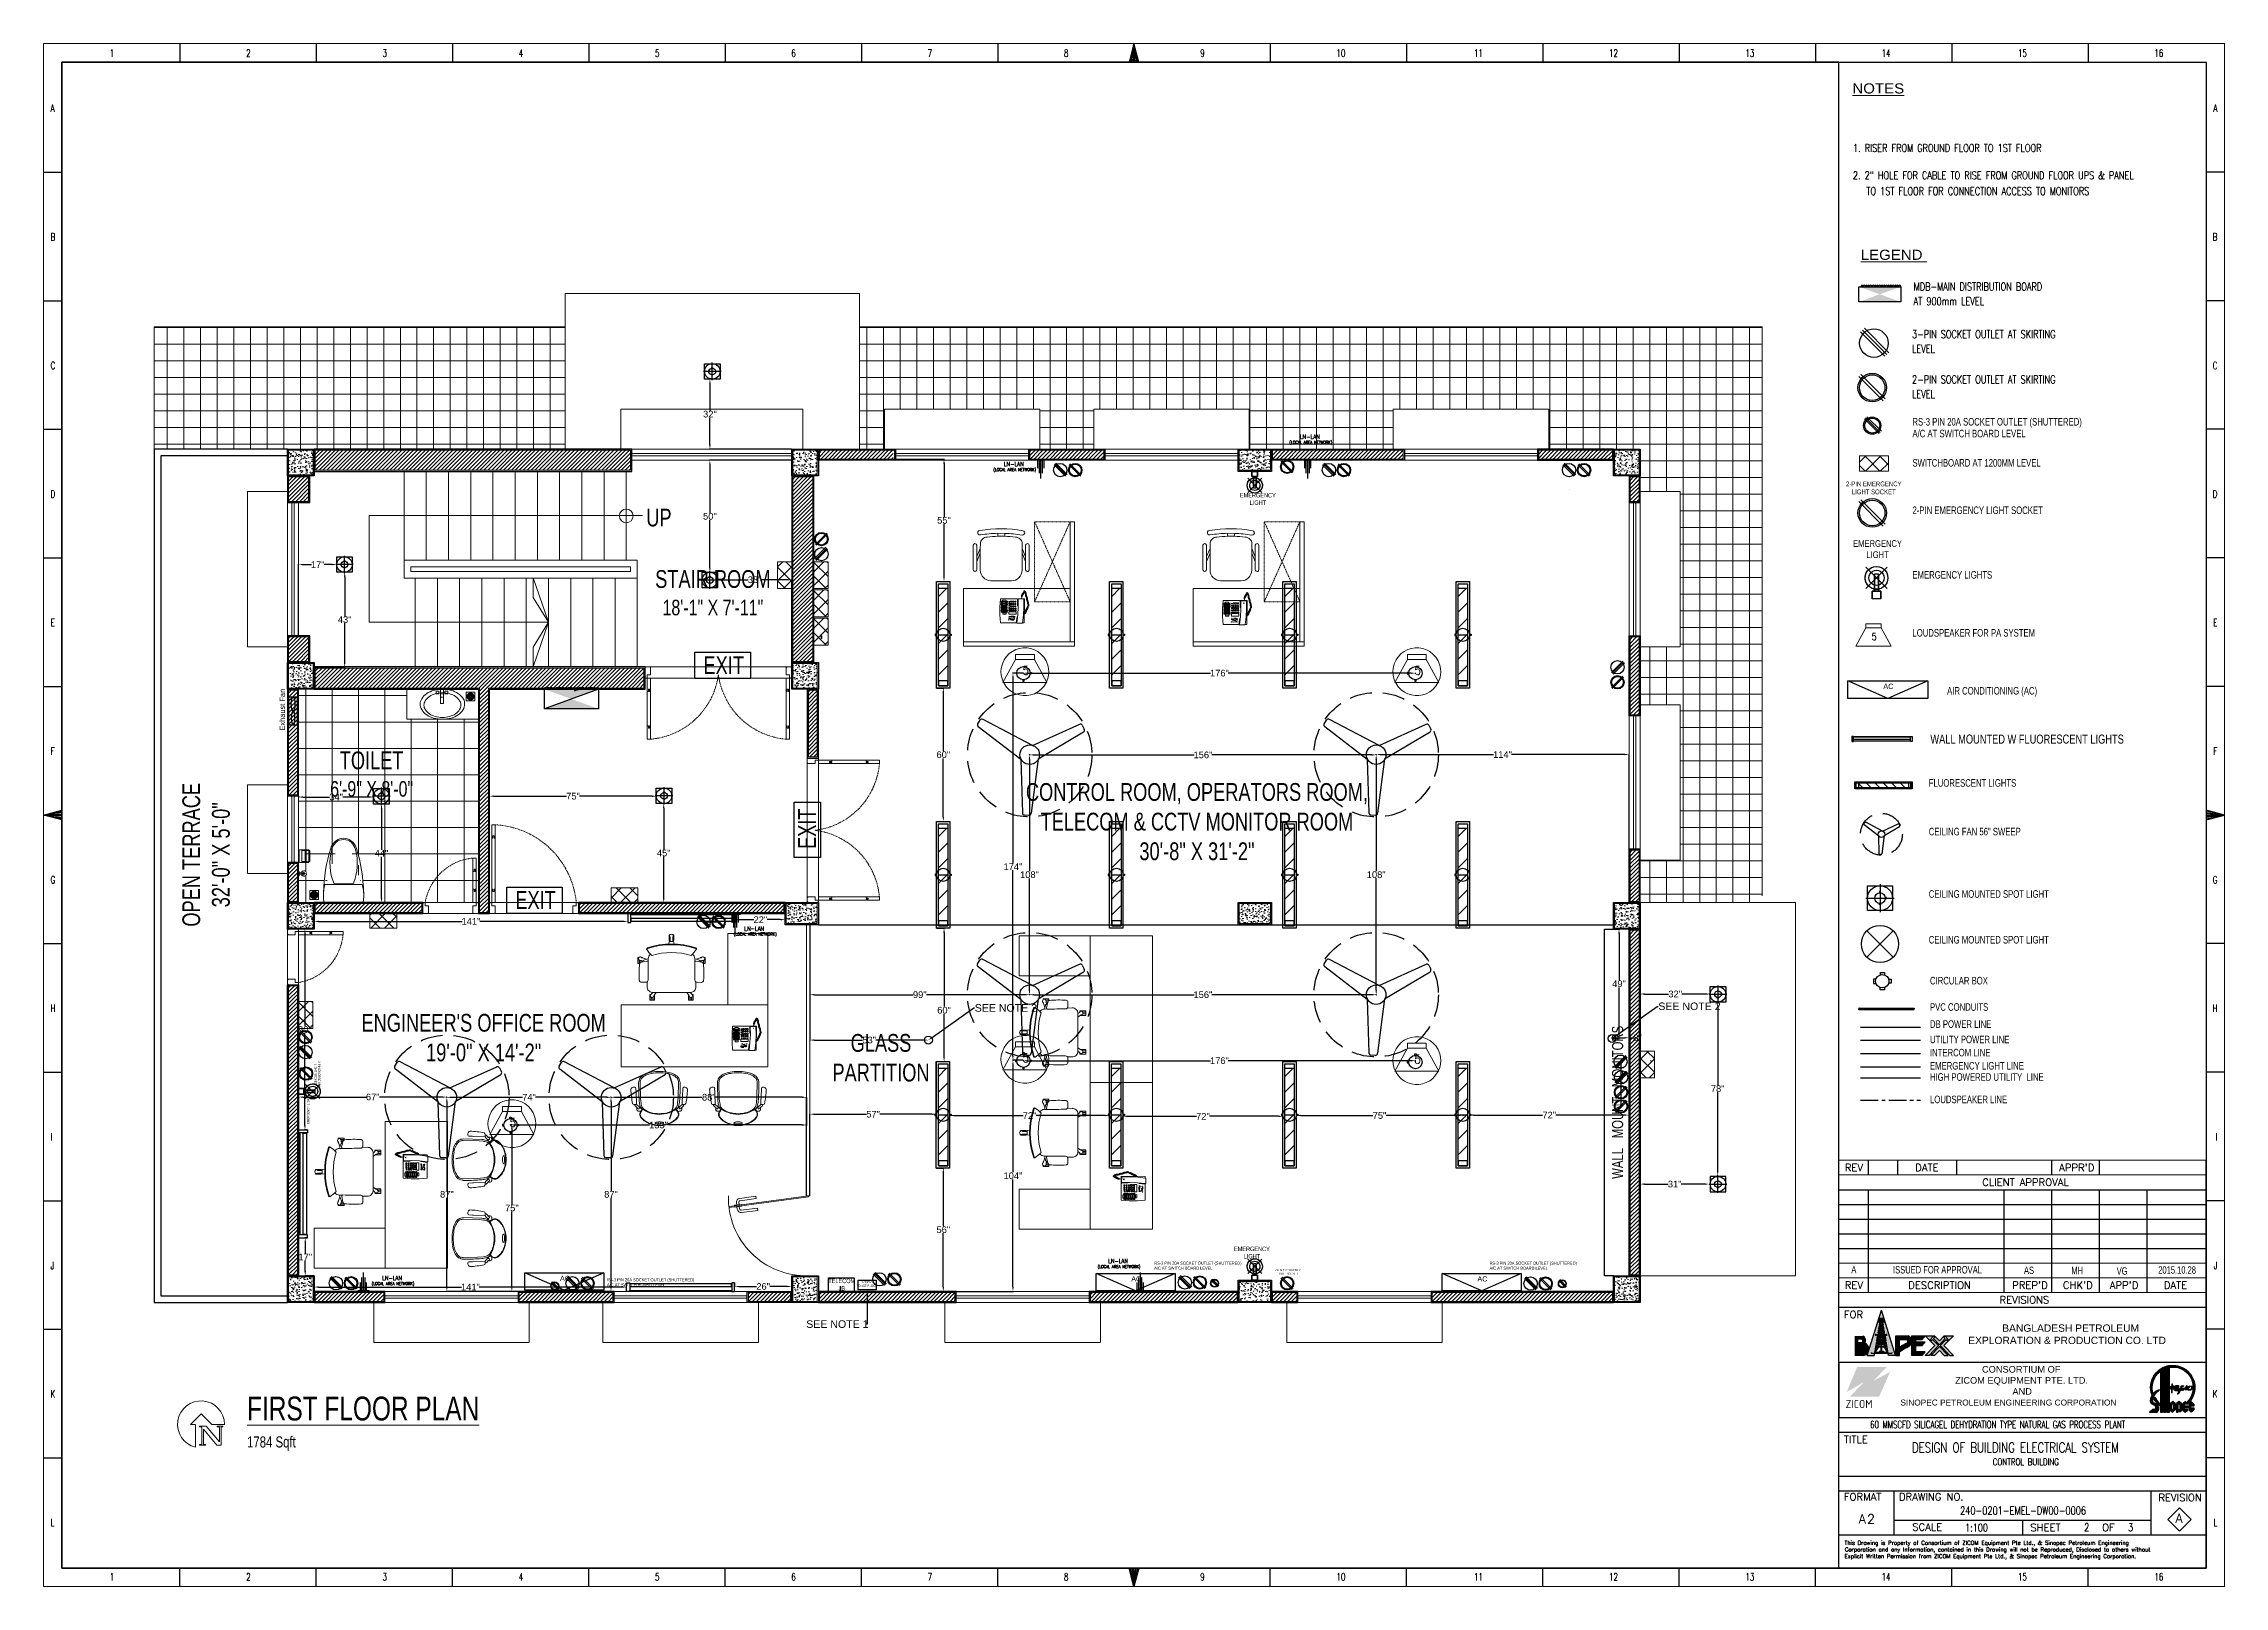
# Model space of a CAD drawing. Header units: inches. Extents: x 112 to 4169, y -2569 to 841.
# Drawn here: x 1564 to 2545, y -2569 to -1875 of the extents above; entities that cross this region are included whole.
import ezdxf
from ezdxf import colors
from ezdxf.entities.mleader import LeaderData, LeaderLine
from ezdxf.math import Vec2, Vec3

# ---------------------------------------------------------------- set-up
doc = ezdxf.new("R2010")
doc.units = ezdxf.units.IN
doc.header["$MEASUREMENT"] = 0
for name, pattern in [('Bathroom _ King & Twin$0$CENTER', [50.8, 31.75, -6.35, 6.35, -6.35]), ('CENTER', [2, 1.25, -0.25, 0.25, -0.25]), ('DASH', [0.35, 0.25, -0.1]), ('DASHED', [0.75, 0.5, -0.25]), ('HIDDEN', [9.525, 6.35, -3.175])]:
    doc.linetypes.add(name, pattern=pattern)
doc.layers.get('Defpoints').update_dxf_attribs({"lineweight": 0})
for name, color, linetype in [('BORDER', 4, 'Continuous'), ('Exhaust Fans', 7, 'Continuous'), ('HVAC', 44, 'Continuous'), ('Layer 1', 7, 'Continuous'), ('Lights', 7, 'Continuous'), ('Panels', 1, 'Continuous'), ('Sockets', 7, 'Continuous'), ('TEG BORDER', 7, 'Continuous'), ('wall 05', 253, 'Continuous')]:
    doc.layers.add(name, color=color, linetype=linetype)
for name, color, linetype, lineweight in [('COLUMN', 1, 'Continuous', 25), ('DOOR', 115, 'Continuous', 15), ('DOOR_GLASS', 140, 'Continuous', 15), ('E-CF-Ceiling-Fan', 42, 'Continuous', 30), ('E-LAN', 6, 'Continuous', 30), ('E-Legend', 7, 'Continuous', 30), ('E-MDB', 1, 'Continuous', 30), ('FLOOR TILE', 40, 'Continuous', 15), ('Glass', 5, 'Continuous', 9), ('HACTH', 8, 'Continuous', 9), ('I-WC----EXST', 7, 'Continuous', 15), ('I-WC----N', 7, 'Continuous', 15), ('ID-FURN', 7, 'Continuous', 15), ('MARKER', 171, 'Continuous', 15), ('ONDOCS', 7, 'Continuous', 0), ('Plaster Line', 254, 'Continuous', 15), ('Porch', 90, 'Continuous', 15), ('railing', 232, 'Continuous', 15), ('Stair', 86, 'Continuous', 18), ('Sunshed', 5, 'Continuous', 15), ('Switchboard', 30, 'Continuous', 13), ('Text', 252, 'Continuous', 15), ('Text-01', 253, 'Continuous', 15), ('WINDOW', 140, 'Continuous', 9)]:
    doc.layers.add(name, color=color, linetype=linetype, lineweight=lineweight)
doc.styles.add('1', font='isocp.shx')
doc.styles.add('HZTXT', font='simplexs.shx', dxfattribs={"width": 0.7, "bigfont": 'hztxt.shx'})
doc.styles.get("Standard").update_dxf_attribs({"font": 'arial.ttf'})
doc.styles.add('Swiss721', font='swisscl.ttf')
doc.styles.add('TAVE1', font='ROMANS.shx', dxfattribs={"width": 0.75})
doc.styles.add('TEG BORDER', font='txt_qlt.shx', dxfattribs={"width": 0.7, "bigfont": 'hztxt.shx'})
doc.styles.add('TIMES', font='ARIALN.TTF')
doc.dimstyles.get("Standard").update_dxf_attribs({"dimtxt": 3, "dimasz": 2, "dimexe": 0.18, "dimexo": 0.0625, "dimgap": 0.09, "dimtad": 0, "dimtih": 1, "dimtoh": 1, "dimdec": 0, "dimzin": 0, "dimdsep": 46, "dimtxsty": 'Standard', "dimcen": 0.09, "dimclrd": 5, "dimadec": 0, "dimazin": 0, "dimtfac": 1, "dimtdec": 0, "dimtofl": 0, "dimtmove": 0, "dimatfit": 3, "dimfxl": 1, "dimtolj": 1, "dimtzin": 0, "dimarcsym": 0})
pattern_1 = [(50, (0, 0), (3.58630091, -0.313760675), [0.375, -4.125]), (355, (0, 0), (-0.69375667, 3.76096067), [0.3, -3.3]), (100.4514, (0.299, -0.026), (2.89254691, 3.44719771), [0.31870095, -3.50571056]), (46.1842, (0, 1), (5.33620524, -0.82759507), [0.5625, -6.1875]), (96.6356, (0.4447, 0.931), (4.67331353, 4.87058935), [0.47805144, -5.258565]), (351.1842, (0, 1), (4.67330973, 4.870593), [0.45, -4.95]), (21, (0.5, 0.75), (2.98453526, -2.01309445), [0.375, -4.125]), (326, (0.5, 0.75), (1.21657666, 3.62575023), [0.3, -3.3]), (71.4514, (0.7487, 0.5822), (4.20111314, 1.61265248), [0.31870095, -3.50571056]), (37.5, (0, 0), (0.060799277, 1.66446927), [0, -3.26, 0, -3.35, 0, -3.3125]), (7.5, (0, 0), (1.315347687, 1.97205856), [0, -1.91, 0, -3.185, 0, -1.2625]), (327.5, (-1.115, 0), (2.66911218, -0.112774359), [0, -1.25, 0, -3.9, 0, -5.175]), (317.5, (-1.615, 0), (2.915930847, 0.50052491), [0, -1.625, 0, -2.59, 0, -3.675])]
pattern_2 = [(45, (-121383.3874, -173770.7034), (-0.8838834765, 0.8838834765), [])]
pattern_3 = [(45, (-117185.7248, -175112.3978), (-0.8838834765, 0.8838834765), [])]
pattern_4 = [(45, (-121382.8874, -173770.7034), (-0.8838834765, 0.8838834765), [])]
pattern_5 = [(135, (2351.6997, -2382.586), (-3.093592, -3.093592), []), (225, (2351.6997, -2382.586), (3.093592, -3.093592), [])]

msp = doc.modelspace()

# ---------------------------------------------------------------- texts
msp.add_text('Exhaust Fan', height=2.3967, rotation=90).set_placement((1672.15, -2183.92))
at = {"layer": 'E-LAN', "lineweight": 0, "style": 'TAVE1', "width": 0.75}
for s, height, p in [('LN-LAN', 1.951, (2129.13, -2052.69)), ('(LOCAL AREA NETWORK)', 1.3659, (2124.4, -2054.86)), ('(LOCAL AREA NETWORK)', 1.3659, (1991.09, -2067.15)), ('LN-LAN', 1.951, (1995.83, -2064.98)), ('(LOCAL AREA NETWORK)', 1.3659, (1874.25, -2276.19)), ('LN-LAN', 1.951, (1878.98, -2274.02)), ('(LOCAL AREA NETWORK)', 1.3659, (2038.06, -2425.8)), ('LN-LAN', 1.951, (2042.79, -2423.63)), ('(LOCAL AREA NETWORK)', 1.3659, (1711.2, -2433.43)), ('LN-LAN', 1.951, (1715.93, -2431.26))]:
    msp.add_text(s, height=height, dxfattribs=at).set_placement(p)
at = {"layer": 'E-Legend', "lineweight": 0, "style": 'TIMES', "width": 1.3}
for s, p in [('%%UNOTES', (2377.86, -1897.21)), ('%%ULEGEND ', (2381.61, -1972.08))]:
    msp.add_text(s, height=4.547, dxfattribs=at).set_placement(p)
at = {"layer": 'E-MDB', "color": 0, "lineweight": 0, "style": 'TAVE1', "width": 0.75}
for s, height, p in [('1. RISER FROM GROUND FLOOR TO 1ST FLOOR ', 3.5721, (2378.14, -1923.53)), ('2. 2" HOLE FOR CABLE TO RISE FROM GROUND FLOOR UPS & PANEL   ', 3.5721, (2378.09, -1935.83)), ('TO 1ST FLOOR FOR CONNECTION ACCESS TO MONITORS', 3.5721, (2384.17, -1942.95)), ('MDB-MAIN DISTRIBUTION BOARD', 3.5721, (2405.44, -1985.92)), ('AT 900mm LEVEL', 3.5721, (2405.44, -1992.5)), ('3-PIN SOCKET OUTLET AT SKIRTING', 3.5721, (2404.7, -2007.32)), ('LEVEL', 3.572, (2404.7, -2013.9)), ('2-PIN SOCKET OUTLET AT SKIRTING', 3.5721, (2404.7, -2027.71)), ('LEVEL', 3.572, (2404.7, -2034.29)), ('DESIGN OF BUILDING ELECTRICAL SYSTEM', 4.4651, (2404.69, -2508.77)), ('CONTROL BUILDING', 3.1256, (2441.05, -2514.56)), ('240-0201-EMEL-DW00-0006', 3.6168, (2426.34, -2536.71)), ('1:100', 3.572, (2428.6, -2544.41)), ('2', 3.57, (2482.21, -2544.23)), ('3', 3.57, (2502, -2544.24))]:
    msp.add_text(s, height=height, dxfattribs=at).set_placement(p)
at = {"layer": 'HVAC'}
for height, p in [(2.348, (2391.8, -2165.18)), (2.316, (1796, -2431.6)), (2.316, (2053.18, -2431.81)), (2.316, (2209.05, -2431.83))]:
    msp.add_text('AC', height=height, dxfattribs=at).set_placement(p)
at = {"layer": 'Sockets', "color": 0, "style": 'Swiss721'}
for s, height, p in [('A/C AT SWITCH BOARD LEVEL', 3.3899, (2404.91, -2051.95)), ('RS-3 PIN 20A SOCKET OUTLET (SHUTTERED)', 3.3899, (2404.91, -2046.65)), ('SWITCHBOARD AT 1200MM LEVEL', 3.3899, (2404.91, -2065.12)), ('2-PIN EMERGENCY LIGHT SOCKET', 3.3899, (2404.91, -2086.46)), ('EMERGENCY LIGHTS', 3.3899, (2404.91, -2115.53)), ('LOUDSPEAKER FOR PA SYSTEM', 3.3899, (2404.91, -2141.62)), ('AIR CONDITIONING (AC)', 3.3899, (2420.5, -2167.71)), ('WALL MOUNTED W FLUORESCENT LIGHTS ', 4.0678, (2412.98, -2189.79)), ('FLUORESCENT LIGHTS ', 3.3899, (2412.27, -2209.17)), ('CEILING FAN 56" SWEEP', 3.3899, (2412.27, -2231.07)), ('CEILING MOUNTED SPOT LIGHT', 3.3899, (2412.27, -2259.15)), ('CEILING MOUNTED SPOT LIGHT', 3.3899, (2412.27, -2279.74)), ('CIRCULAR BOX', 3.3899, (2412.81, -2298.15)), ('PVC CONDUITS', 3.3899, (2412.81, -2310.01)), ('DB POWER LINE', 3.3899, (2412.81, -2317.69)), ('UTILITY POWER LINE', 3.3899, (2412.81, -2324.6)), ('EMERGENCY LIGHT LINE', 3.3899, (2412.81, -2336.46)), ('INTERCOM LINE', 3.3899, (2412.81, -2330.53)), ('HIGH POWERED UTILITY  LINE', 3.3899, (2412.81, -2341.51)), ('LOUDSPEAKER LINE', 3.3899, (2412.81, -2351.59))]:
    msp.add_text(s, height=height, dxfattribs=at).set_placement(p)
at = {"layer": 'Sockets', "color": 3, "style": 'Swiss721'}
for s, p in [('A/C AT SWITCH BOARD LEVEL', (2063.51, -2426.52)), ('RS-3 PIN 20A SOCKET OUTLET (SHUTTERED)', (2063.51, -2424.28)), ('A/C AT SWITCH BOARD LEVEL', (2214.49, -2426.56)), ('RS-3 PIN 20A SOCKET OUTLET (SHUTTERED)', (2214.49, -2424.33)), ('A/C AT SWITCH BOARD LEVEL', (1817.15, -2434.02)), ('RS-3 PIN 20A SOCKET OUTLET (SHUTTERED)', (1817.15, -2431.78))]:
    msp.add_text(s, height=1.4315, dxfattribs=at).set_placement(p)
at = {"layer": 'Text', "color": 4, "attachment_point": 2, "style": 'Swiss721'}
for s, insert, char_height, width in [('EMERGENCY LIGHT ', (2110.2, -2077), 2, 15.6576), ('2-PIN EMERGENCY LIGHT SOCKET', (2387.49, -2071.84), 2.1528, 26.4402), ('EMERGENCY LIGHT ', (2389.2, -2098.24), 3.0139, 23.5954), ('EXIT ', (1869.69, -2150.46), 8, 62.6303), ('EXIT ', (1785, -2256.16), 8, 62.6303), ('EMERGENCY LIGHT ', (2107.51, -2416.16), 2, 15.6576), ('2-PIN EMERGENCY LIGHT SOCKET', (2123.7, -2426.15), 1, 12.2818)]:
    msp.add_mtext(s, dxfattribs=dict(at, insert=insert, char_height=char_height, width=width))
at = {"layer": 'Text', "char_height": 8, "attachment_point": 2, "style": 'Swiss721'}
for s, insert, width in [('UP', (1840.53, -2084.06), 12.7258), ('STAIR ROOM \\H7.0000;18\'-1" X 7\'-11" ', (1864.83, -2111.71), 62.6303), ('TOILET \\P{\\H0.875x;6\'-9" X 8\'-0" }', (1711.19, -2193.32), 42.5244), ('CONTROL ROOM, OPERATORS ROOM, TELECOM & CCTV MONITOR ROOM 30\'-8" X 31\'-2" ', (2082.76, -2207.55), 158.6564), ('ENGINEER\'S OFFICE ROOM 19\'-0" X 14\'-2"', (1761.62, -2311.41), 122.9413), ('GLASS PARTITION', (1940.51, -2320.47), 65.5935)]:
    msp.add_mtext(s, dxfattribs=dict(at, insert=insert, width=width))
at = {"layer": 'Text', "attachment_point": 2, "rotation": 90, "style": 'Swiss721'}
for s, insert, char_height, width in [('OPEN TERRACE\\P32\'-0" X 5\'-0"', (1625.97, -2239.81), 8, 73.1395), ('WALL   MOUNT   MONITORS', (2269.64, -2351.2), 5, 95.3252)]:
    msp.add_mtext(s, dxfattribs=dict(at, insert=insert, char_height=char_height, width=width))
at = {"layer": 'Text', "color": 4, "attachment_point": 2, "style": 'Swiss721'}
for s, insert, char_height, width, rotation in [('EXIT ', (1903.22, -2228.08), 8, 62.6303, 90), ('2-PIN EMERGENCY LIGHT SOCKET', (1688.11, -2338.57), 1, 12.2818, 270), ('EMERGENCY LIGHT ', (1682.13, -2354.9), 1, 12.2818, 90)]:
    msp.add_mtext(s, dxfattribs=dict(at, insert=insert, char_height=char_height, width=width, rotation=rotation))
at = {"layer": 'Text', "color": 0, "insert": (1922.84, -2430.58), "char_height": 2, "width": 15.6576, "attachment_point": 2, "style": 'Swiss721'}
msp.add_mtext('TELECOM \\PJB', dxfattribs=at)
at = {"layer": 'Text', "color": 1, "insert": (1934.22, -2431.53), "char_height": 1.05, "width": 10.9603, "attachment_point": 2, "style": 'Swiss721'}
msp.add_mtext('RISER\\PTO 1ST FLOOR', dxfattribs=at)
at = {"layer": 'Text-01', "insert": (1655.09, -2483.64), "char_height": 10.7333, "width": 176.7295, "attachment_point": 1, "style": 'Swiss721'}
msp.add_mtext('{\\LFIRST FLOOR PLAN\\H0.4658x;\\l  \\P1784 Sqft}', dxfattribs=at)

# ---------------------------------------------------------------- blocks, each defined once
blk = doc.blocks.new('A$C63C712C3')
at = {"ltscale": 2}
for p, q in [((40, 42), (34, 42)), ((40, 16), (34, 16)), ((1231, 42), (1237, 42)), ((1231, 16), (1237, 16))]:
    blk.add_line(p, q, dxfattribs=at)
for points in [[(35, 103), (0, 103), (0, 0), (35, 0)], [(35, 103), (1235, 103), (1235, 90), (35, 90)], [(40, 48), (1231, 48), (1231, 10), (40, 10)], [(1235, 103), (1271, 103), (1271, 0), (1235, 0)]]:
    blk.add_lwpolyline(points, close=True, dxfattribs=at)
blk = doc.blocks.new('C 12X12')
at = {"layer": 'HACTH'}
h = blk.add_hatch(dxfattribs=at)
h.set_pattern_fill('AR-CONC', color=256, scale=0.5, style=0)
h.set_pattern_definition(pattern_1)
h.paths.add_polyline_path([(88279, -6819.5), (88279, -6808.5), (88268, -6808.5), (88268, -6819.5)])
at = {"layer": 'COLUMN'}
blk.add_lwpolyline([(88267.5, -6808), (88279.5, -6808), (88279.5, -6820), (88267.5, -6820)], close=True, dxfattribs=at)
at = {"layer": 'Plaster Line'}
blk.add_lwpolyline([(88268, -6808.5), (88279, -6808.5), (88279, -6819.5), (88268, -6819.5)], close=True, dxfattribs=at)
blk = doc.blocks.new('C10X15')
at = {"layer": 'HACTH'}
h = blk.add_hatch(dxfattribs=at)
h.set_pattern_fill('AR-CONC', color=256, scale=0.5, style=0)
h.set_pattern_definition(pattern_1)
h.paths.add_polyline_path([(88231.5, -6817.5), (88231.5, -6808.5), (88217.5, -6808.5), (88217.5, -6817.5)])
at = {"layer": 'COLUMN'}
blk.add_lwpolyline([(88217, -6808), (88232, -6808), (88232, -6818), (88217, -6818)], close=True, dxfattribs=at)
at = {"layer": 'Plaster Line'}
blk.add_lwpolyline([(88217.5, -6808.5), (88231.5, -6808.5), (88231.5, -6817.5), (88217.5, -6817.5)], close=True, dxfattribs=at)
blk = doc.blocks.new('floor drain 01')
at = {"color": 0}
blk.add_lwpolyline([(-10, -10), (90, -10), (90, 90), (-10, 90)], close=True, dxfattribs=at)
for points in [[(2, 47, 0.191053), (7, 42, 0.194336), (16, 42, -0.272606), (25, 41, 1.040732), (27, 44, 0.091346), (26, 45, 0.160783), (17, 46, -0.323658), (9, 51, 0.91079)], [(6, 23, 0.191053), (12, 23, 0.194336), (19, 28, -0.272606), (27, 32, 1.040732), (27, 36, 0.091346), (26, 36, 0.160783), (18, 32, -0.323658), (9, 31, 0.91079)], [(14, 68, 0.191053), (15, 61, 0.194336), (22, 56, -0.272606), (29, 50, 1.040732), (32, 51, 0.091346), (32, 53, 0.160783), (25, 59, -0.323658), (22, 67, 0.91079)], [(22, 6, 0.191053), (28, 10, 0.194336), (31, 18, -0.272606), (34, 26, 1.040732), (32, 29, 0.091346), (31, 28, 0.160783), (27, 20, -0.323658), (20, 14, 0.91079)], [(35, 78, 0.191053), (32, 72, 0.194336), (35, 63, -0.272606), (37, 55, 1.040732), (40, 53, 0.091346), (41, 55, 0.160783), (39, 64, -0.323658), (41, 72, 0.91079)], [(45, 2, 0.191053), (48, 8, 0.194336), (45, 17, -0.272606), (43, 25, 1.040732), (40, 27, 0.091346), (39, 25, 0.160783), (41, 16, -0.323658), (39, 8, 0.91079)], [(58, 74, 0.191053), (52, 70, 0.194336), (49, 62, -0.272606), (46, 54, 1.040732), (48, 51, 0.091346), (49, 52, 0.160783), (53, 60, -0.323658), (60, 66, 0.91079)], [(66, 12, 0.191053), (65, 19, 0.194336), (58, 24, -0.272606), (51, 30, 1.040732), (48, 29, 0.091346), (48, 27, 0.160783), (55, 21, -0.323658), (58, 13, 0.91079)], [(74, 57, 0.191053), (68, 57, 0.194336), (61, 52, -0.272606), (53, 48, 1.040732), (53, 44, 0.091346), (54, 44, 0.160783), (62, 48, -0.323658), (71, 49, 0.91079)], [(78, 33, 0.191053), (73, 38, 0.194336), (64, 38, -0.272606), (55, 39, 1.040732), (53, 36, 0.091346), (54, 35, 0.160783), (63, 34, -0.323658), (71, 29, 0.91079)]]:
    blk.add_lwpolyline(points, format="xyb", close=True, dxfattribs=at)
for centre, radius in [((40, 40), 41.7), ((32, 45), 1.83), ((33, 34), 1.83), ((42, 49), 1.83), ((43, 31), 1.83), ((50, 41), 1.83)]:
    blk.add_circle(centre, radius, dxfattribs=at)
blk = doc.blocks.new('A$C755F672F')
at = {"layer": 'Defpoints'}
for points in [[(0.25, 0), (0.25, -0.25), (0, -0.25), (0, 0)], [(5, 0), (5, -0.25), (4.75, -0.25), (4.75, 0)], [(0.25, -24.75), (0.25, -25), (0, -25), (0, -24.75)], [(5, -24.75), (5, -25), (4.75, -25), (4.75, -24.75)]]:
    blk.add_lwpolyline(points, close=True, dxfattribs=at)
at = {"layer": 'DOOR'}
for points in [[(5, -1), (3.5, -1), (3.5, -2.5), (0.25, -2.5), (0.25, -2.25), (0, -2.25), (0, -0.25), (0.25, -0.25), (0.25, 0), (4.75, 0), (4.75, -0.25), (5, -0.25), (5, -1)], [(10, -1.75), (10, -2), (11, -2), (11, -2.5), (5, -2.5), (5, -1), (11, -1), (11, -1.5), (10, -1.5), (10, -1.75), (10, -1.5), (11, -1.5), (11, -1), (19, -1), (19, -1.5), (20, -1.5), (20, -2), (19, -2), (19, -2.5), (11, -2.5), (25, -2.5), (25, -1), (19, -1)], [(5, -24), (3.5, -24), (3.5, -22.5), (0.25, -22.5), (0.25, -22.75), (0, -22.75), (0, -24.75), (0.25, -24.75), (0.25, -25), (4.75, -25), (4.75, -24.75), (5, -24.75), (5, -24)]]:
    blk.add_lwpolyline(points, dxfattribs=at)
at = {"layer": 'DOOR', "linetype": 'DASHED', "lineweight": 0}
blk.add_arc((1.01, -0.23), 24.1, 279.53518, 354.60488, dxfattribs=at)
at = {"layer": 'HACTH', "lineweight": 0, "ltscale": 10}
for p, q in [((0, -2.25), (0, -22.75)), ((5, -1.5), (5, -24))]:
    blk.add_line(p, q, dxfattribs=at)
blk = doc.blocks.new('A$C6B9F22C7')
at = {"layer": 'DOOR_GLASS', "lineweight": 9}
for p, q in [((30.04, 10.46), (22.73, 9.48)), ((22.88, 8.43), (22.73, 9.48)), ((30.18, 9.4), (22.88, 8.43)), ((30.75, 5.15), (23.44, 4.18)), ((23.44, 4.18), (23.58, 3.12)), ((30.89, 4.1), (23.58, 3.12)), ((33.22, 8.09), (30, 7.66)), ((30, 7.66), (30.02, 7.47)), ((30.02, 7.47), (33.25, 7.9)), ((30.09, 6.98), (33.32, 7.41)), ((30.12, 6.78), (30.09, 6.98)), ((33.34, 7.21), (30.12, 6.78)), ((31.08, 7.81), (30.95, 8.82)), ((31.2, 6.93), (31.33, 5.92)), ((32.14, 7.95), (32.01, 8.96)), ((32.26, 7.07), (32.39, 6.06)), ((33.25, 7.9), (33.22, 8.09)), ((33.32, 7.41), (33.34, 7.21))]:
    blk.add_line(p, q, dxfattribs=at)
at = {"layer": 'DOOR_GLASS'}
blk.add_lwpolyline([(0, 2.96), (35.68, 7.72), (35.62, 8.22), (-0.07, 3.45)], close=True, dxfattribs=at)
blk.add_arc((0.83, 3.79), 35.18, 358.64154, 91.35293, dxfattribs=at)
at = {"layer": 'DOOR_GLASS', "lineweight": 9}
for centre, major_axis, start_param, end_param in [((30.27, 8.73), (-1.39, 1.06), 3.926991, 5.497787), ((30.27, 8.73), (-0.412, -0.54), 2.356194, 3.926991), ((30.66, 5.83), (-0.54, 0.412), 2.356194, 3.926991), ((30.66, 5.83), (-1.06, -1.39), 0.785398, 2.356194)]:
    blk.add_ellipse(centre, major_axis=major_axis, ratio=1, start_param=start_param, end_param=end_param, dxfattribs=at)
blk = doc.blocks.new('$plan$00000388')
for p, q in [((-212, 108), (-212, -108)), ((-202, -210), (-202, 210)), ((0, -221), (0, 221))]:
    blk.add_line(p, q)
blk.add_lwpolyline([(-202, -210), (-152, -221), (-102, -226), (-50, -226), (0, -221)])
for centre, radius, start, end in [((-595, 0), 129, 159.5476, 200.4524), ((-562, -12), 164, 107.2477, 159.5476), ((-580, 0), 129, 136.8543, 223.1457), ((-556, -23), 163, 104.7786, 136.8543), ((-71, -1597), 1823, 91.2224, 107.2477), ((-443, -448), 602, 67.3737, 104.7786), ((-76, -236), 463, 97.7399, 105.822), ((-76, -236), 463, 80.5377, 97.7399), ((-562, 12), 164, 200.4524, 252.7523), ((-556, 23), 163, 223.1457, 255.2214), ((-71, 1597), 1823, 252.7523, 268.7776), ((-443, 448), 602, 255.2214, 292.6263)]:
    blk.add_arc(centre, radius, start, end)
blk = doc.blocks.new('h')
at = {"layer": 'I-WC----N', "color": 252, "linetype": 'CENTER', "ltscale": 0.2}
for p, q in [((544281, -25820), (544314, -25820)), ((544297, -25837), (544297, -25801))]:
    blk.add_line(p, q, dxfattribs=at)
at = {"layer": 'I-WC----N'}
blk.add_lwpolyline([(544273, -25760), (544321, -25760), (544321, -25765), (544273, -25765)], close=True, dxfattribs=at)
blk.add_lwpolyline([(544289, -25814), (544289, -25765), (544305, -25765), (544305, -25814)], dxfattribs=at)
at = {"layer": 'I-WC----N', "linetype": 'DASH', "ltscale": 5}
blk.add_circle((544297, -25820), 30, dxfattribs=at)
at = {"layer": 'I-WC----N'}
for radius in [10, 5]:
    blk.add_circle((544297, -25820), radius, dxfattribs=at)
blk = doc.blocks.new('typical king$0$5767 PAPER HOLDER')
at = {"color": 0, "linetype": 'CENTER', "lineweight": -2, "ltscale": 0.5}
blk.add_line((80, 98), (80, -92), dxfattribs=at)
at = {"color": 0, "linetype": 'DASHED', "lineweight": -2, "ltscale": 10, "flags": 128}
for points in [[(5, 52), (0, 52), (0, -52), (5, -52)], [(97, 72), (5, 72), (5, -72), (100, -72)]]:
    blk.add_lwpolyline(points, dxfattribs=at)
at = {"color": 0, "linetype": 'DASHED', "lineweight": -2, "ltscale": 10}
blk.add_lwpolyline([(100, -62), (35, -62), (35, 62), (97, 62)], dxfattribs=at)
blk.add_lwpolyline([(75, -72), (85, -72), (85, 72), (75, 72)], close=True, dxfattribs=at)
at = {"color": 0, "linetype": 'ByBlock', "lineweight": -2, "flags": 128}
blk.add_lwpolyline([(100, -72), (115, -72), (115, 72), (100, 72)], dxfattribs=at)
at = {"color": 0, "linetype": 'ByBlock', "lineweight": -2}
blk.add_lwpolyline([(100, 62), (125, 62), (125, -62), (100, -62)], dxfattribs=at)
blk = doc.blocks.new('HANDWASH-02-PLAN')
at = {"layer": 'I-WC----N', "color": 2}
for points in [[(5, 0, 0.068513), (104, 14, 0.080648), (182, 50, 0.107051), (242, 112, 0.160603), (255, 169, 0.138041), (238, 230, 0.107051), (182, 289, 0.080648), (104, 325, 0.068513), (5, 339, 0.068513), (-94, 325, 0.080648), (-172, 289, 0.107051), (-228, 230, 0.138041), (-245, 169, 0.138041), (-228, 108, 0.107051), (-172, 50, 0.080648), (-94, 14, 0.068513)], [(5, 42, 0.067522), (88, 53, 0.079863), (152, 82, 0.107115), (202, 134, 0.162551), (213, 180, 0.139778), (199, 230, 0.107115), (152, 278, 0.079863), (88, 307, 0.067522), (5, 319, 0.067522), (-78, 307, 0.079863), (-142, 278, 0.107115), (-188, 230, 0.139778), (-203, 180, 0.139778), (-188, 130, 0.107115), (-142, 82, 0.079863), (-78, 53, 0.067522)]]:
    blk.add_lwpolyline(points, format="xyb", close=True, dxfattribs=at)
blk.add_circle((0, 72), 20, dxfattribs=at)
blk = doc.blocks.new('A$C01EB0BB3')
at = {"layer": 'I-WC----N', "color": 250, "ltscale": 0.5}
for points in [[(8.43, 2.06), (8.43, 0.85), (7.23, 0.85), (7.23, 2.06)], [(9.08, 6.42), (9.08, 0), (10.51, 0), (10.51, 6.42)], [(11.15, 2.06), (11.15, 0.85), (12.36, 0.85), (12.36, 2.06)]]:
    blk.add_lwpolyline(points, close=True, dxfattribs=at)
at = {"layer": 'I-WC----N', "color": 2, "xscale": 0.03999999999359716, "yscale": 0.03999999999359716, "zscale": 0.03999999999359716}
blk.add_blockref('HANDWASH-02-PLAN', (9.79, 0), dxfattribs=at)
blk = doc.blocks.new('chair_12')
at = {"layer": 'ID-FURN', "color": 8}
for p, q in [((-236, -220), (-236, -273)), ((40, -51), (-40, -50)), ((40, -84), (-40, -84)), ((234, -221), (234, -274)), ((-276, -313), (-276, -366)), ((274, -314), (274, -367))]:
    blk.add_line(p, q, dxfattribs=at)
blk.add_lwpolyline([(-236, -273), (-236, -464, 0.411076), (-117, -584), (113, -585, 0.419442), (234, -465), (234, -274), (274, -367), (274, -460, 1.013898), (314, -461), (314, -186, 0.968623), (274, -185), (274, -314), (234, -221), (235, -169, 0.414335), (160, -94, 0.02236), (40, -84), (40, -51, -0.033856), (234, -70, 1.009644), (243, -21, 0.081725), (-243, -19, 1.009644), (-235, -69, -0.033856), (-40, -50), (-40, -84, 0.02236), (-160, -93, 0.416163), (-235, -168), (-236, -220), (-276, -313), (-276, -184, 0.92691), (-316, -184), (-316, -459, 1.016772), (-276, -459), (-276, -366)], format="xyb", close=True, dxfattribs=at)
blk = doc.blocks.new('ws 1200x1350')
at = {"layer": 'ID-FURN', "color": 8, "linetype": 'HIDDEN', "ltscale": 0.05}
for p, q in [((-7943, 23139), (-7543, 22239)), ((-7543, 23139), (-7943, 22239))]:
    blk.add_line(p, q, dxfattribs=at)
blk.add_lwpolyline([(-7943, 22239), (-7543, 22239), (-7543, 23139), (-7943, 23139)], close=True, dxfattribs=at)
at = {"layer": 'ID-FURN', "color": 8, "ltscale": 0.05}
for points in [[(-7543, 23139), (-7543, 21789), (-7493, 21789), (-7493, 23139)], [(-7543, 22389), (-7543, 21789), (-8743, 21789), (-8743, 22389)], [(-8743, 21789), (-8743, 21739), (-7493, 21739), (-7493, 21789)]]:
    blk.add_lwpolyline(points, close=True, dxfattribs=at)
at = {"layer": 'ID-FURN', "ltscale": 0.05}
blk.add_blockref('chair_12', (-8318, 23059), dxfattribs=at)
blk = doc.blocks.new('ch-1')
at = {"layer": 'ID-FURN', "color": 252}
for p, q in [((59, 251), (108, 249)), ((104, 264), (103, 306)), ((316, 240), (344, 239)), ((334, 275), (336, 266)), ((-8, 198), (0, 193)), ((0, 196), (0, -196)), ((59, -250), (108, -248)), ((103, -306), (104, -264)), ((316, -239), (344, -238)), ((334, -275), (336, -265))]:
    blk.add_line(p, q, dxfattribs=at)
at = {"layer": 'ID-FURN', "color": 252, "lineweight": 13}
for p, q in [((300, 345), (297, 341)), ((297, 341), (297, 331)), ((297, 331), (298, 330)), ((298, 330), (328, 330)), ((298, 329), (298, 324)), ((298, 329), (328, 329)), ((353, 345), (300, 345)), ((309, 312), (327, 312)), ((309, 311), (327, 311)), ((322, 297), (316, 297)), ((326, 307), (321, 294)), ((353, 298), (339, 255)), ((353, 297), (352, 297)), ((357, 341), (353, 345)), ((357, 301), (353, 297)), ((357, 341), (357, 336)), ((357, 301), (357, 305)), ((-76, 222), (-80, 218)), ((-80, 218), (-80, 208)), ((-80, 208), (-79, 207)), ((-80, 188), (-79, 189)), ((-80, 178), (-80, 188)), ((-76, 174), (-80, 178)), ((-79, 207), (-48, 207)), ((-79, 206), (-79, 190)), ((-79, 206), (-49, 206)), ((-79, 190), (-49, 190)), ((-79, 189), (-48, 189)), ((-23, 222), (-76, 222)), ((-23, 174), (-76, 174)), ((-25, 175), (0, 157)), ((-20, 218), (-23, 222)), ((-20, 218), (-20, 213)), ((559, 15), (521, 15)), ((533, 24), (530, 21)), ((530, 21), (530, 15)), ((586, 24), (533, 24)), ((590, 21), (586, 24)), ((590, 21), (590, 16)), ((-76, -174), (-80, -177)), ((-80, -177), (-80, -187)), ((-80, -187), (-79, -188)), ((-80, -208), (-79, -207)), ((-80, -218), (-80, -208)), ((-76, -221), (-80, -218)), ((-79, -188), (-48, -188)), ((-79, -189), (-49, -189)), ((-79, -206), (-79, -189)), ((-79, -206), (-49, -206)), ((-79, -207), (-48, -207)), ((-23, -174), (-76, -174)), ((-23, -221), (-76, -221)), ((-25, -175), (0, -157)), ((-20, -218), (-23, -221)), ((-20, -218), (-20, -213)), ((-8, -198), (0, -192)), ((559, -14), (521, -14)), ((530, -20), (530, -14)), ((533, -23), (530, -20)), ((586, -23), (533, -23)), ((590, -20), (586, -23)), ((590, -20), (590, -15)), ((297, -331), (298, -329)), ((297, -340), (297, -331)), ((300, -344), (297, -340)), ((298, -328), (298, -324)), ((298, -328), (328, -328)), ((298, -329), (328, -329)), ((353, -344), (300, -344)), ((309, -311), (327, -311)), ((309, -312), (327, -312)), ((322, -296), (316, -296)), ((326, -307), (321, -293)), ((353, -298), (339, -254)), ((353, -296), (352, -296)), ((357, -300), (353, -296)), ((357, -340), (353, -344)), ((357, -300), (357, -305)), ((357, -340), (357, -336))]:
    blk.add_line(p, q, dxfattribs=at)
at = {"layer": 'ID-FURN', "color": 252}
for points in [[(321, 252), (309, 310)], [(321, -252), (309, -310)]]:
    blk.add_lwpolyline(points, dxfattribs=at)
at = {"layer": 'ID-FURN', "color": 252, "lineweight": 13}
blk.add_lwpolyline([(495, -26), (521, -22), (521, 22), (495, 26)], dxfattribs=at)
at = {"layer": 'ID-FURN', "color": 252}
for centre, radius, start, end in [((57, 194), 57, 87.5809, 177.8265), ((123, 309), 20.1, 95.0446, 186.0128), ((126, 262), 22.2, 175.0498, 270.9397), ((194, -511), 843, 83.3556, 94.9128), ((147, -5275), 5515, 88.3219, 90.2152), ((290, 307), 19.6, 11.3923, 86.0755), ((309, 250), 12.1, 267.6468, 9.6188), ((303, 268), 31.9, 13.7582, 74.5871), ((110, 210), 234, 7.127, 13.7582), ((342, 179), 59.8, 36.272, 87.3972), ((597, 1), 297, 122.0525, 136.7624), ((445, 244), 11.1, 21.1039, 124.6268), ((439, 242), 11.1, 21.1039, 91.3806), ((-306, 0), 794, 341.9963, 18.0037), ((-306, 0), 801, 341.9963, 18.0037), ((392, 194), 15.3, 136.9683, 155.6038), ((-286, 0), 693, 343.2048, 16.7952), ((57, -193), 57, 182.1735, 272.4191), ((342, -179), 59.8, 272.6028, 324.0692), ((392, -194), 15.3, 204.3962, 223.0317), ((597, -1), 297, 223.2376, 237.9475), ((123, -308), 20.1, 173.9872, 264.9554), ((126, -262), 22.2, 89.0603, 184.9502), ((194, 511), 843, 265.0872, 276.6444), ((147, 5275), 5515, 269.7848, 271.6781), ((290, -306), 19.6, 273.9245, 348.6077), ((309, -249), 12.1, 350.3812, 92.3532), ((303, -267), 31.9, 285.413, 346.2418), ((110, -210), 234, 346.2418, 352.873), ((439, -241), 11.1, 268.6194, 338.8961), ((445, -243), 11.1, 235.3732, 338.8961)]:
    blk.add_arc(centre, radius, start, end, dxfattribs=at)
at = {"layer": 'ID-FURN', "color": 252, "lineweight": 13}
for centre, radius, start, end in [((345, 321), 19.1, 310.5325, 193.4675), ((307, 313), 20, 342.2096, 8.7154), ((372, 292), 20, 135.2846, 161.7905), ((-32, 198), 19.1, 22.5325, 265.4675), ((-36, 159), 20, 54.2096, 80.7154), ((4, 215), 20, 207.2846, 233.7904), ((559, 35), 20, 270.2096, 296.7154), ((578, 0), 19.1, 238.5325, 121.4675), ((-32, -198), 19.1, 94.5325, 337.4675), ((-36, -159), 20, 279.2846, 305.7904), ((4, -214), 20, 126.2096, 152.7154), ((559, -34), 20, 63.2846, 89.7905), ((345, -320), 19.1, 166.5325, 49.4675), ((307, -313), 20, 351.2846, 17.7904), ((372, -292), 20, 198.2096, 224.7154)]:
    blk.add_arc(centre, radius, start, end, dxfattribs=at)
blk = doc.blocks.new("VISITOR'S CHAIR")
at = {"layer": 'ID-FURN'}
for p, q in [((-284, 373), (-275, 372)), ((-261, 241), (-256, 371)), ((-253, 410), (-253, 430)), ((-246, 415), (-252, 405)), ((-251, 378), (-240, 386)), ((-238, 446), (-237, 446)), ((-234, 392), (-226, 404)), ((-209, 412), (-220, 402)), ((-220, 402), (-216, 392)), ((-216, 125), (-213, 288)), ((-213, 288), (-206, 356)), ((-195, 429), (-209, 412)), ((-206, 445), (-200, 438)), ((-200, 438), (-204, 436)), ((-194, 437), (-202, 449)), ((-159, 444), (-196, 428)), ((194, 437), (202, 449)), ((194, 429), (209, 412)), ((206, 445), (200, 438)), ((200, 438), (204, 436)), ((206, 355), (211, 307)), ((209, 412), (220, 402)), ((211, 307), (215, 126)), ((220, 402), (216, 392)), ((233, 392), (226, 404)), ((227, 334), (233, 128)), ((251, 378), (240, 386)), ((246, 415), (252, 405)), ((252, 410), (252, 430)), ((260, 241), (256, 371)), ((287, 373), (278, 372)), ((-264, 191), (-263, 232)), ((-263, 232), (-261, 241)), ((-234, 128), (-234, 150)), ((262, 232), (260, 241)), ((264, 191), (262, 232))]:
    blk.add_line(p, q, dxfattribs=at)
for centre, major_axis, ratio, start_param, end_param in [((-162, 483), (40.7, 40.7), 1, 1.641382, 2.3562), ((-162, 483), (-37, 37), 1, 0.070585, 0.785404), ((-31, 377), (160, 160), 1, 1.106098, 1.669765), ((-31, 377), (156, 156), 1, 1.106098, 1.669765), ((-26, 384), (156, 156), 1, 1.024131, 1.139863), ((-26, 384), (-153, 153), 1, -0.546665, -0.430933), ((0, 280), (233, 233), 1, 0.786111, 1.024131), ((0, 280), (-229, 229), 1, -0.784686, -0.546665), ((-42, 582), (-3.34, 3.34), 1, -0.185935, 0.785398), ((-42, 582), (3.34, 3.34), 1, 2.356194, 3.327527), ((-22, 553), (28, 28), 1, 1.306571, 1.384862), ((-22, 610), (-28, 28), 1, 1.756731, 2.080357), ((0, 359), (-164, 164), 1, -0.967168, -0.603629), ((-9, 657), (-62.5, 62.5), 1, 2.080357, 2.239483), ((0, 732), (-116, 116), 1, 2.239483, 2.356194), ((0, 280), (233, 233), 1, 0.546665, 0.784686), ((0, 280), (-229, 229), 1, -1.024131, -0.786111), ((0, 732), (-116, 116), 1, 2.356194, 2.472906), ((9, 657), (62.5, 62.5), 1, 4.043702, 4.202828), ((22, 610), (28, 28), 1, 4.202828, 4.526454), ((22, 553), (-28, 28), 1, -1.384862, -1.299686), ((42, 582), (3.34, 3.34), 1, 5.497787, 6.46912), ((42, 582), (-3.34, 3.34), 1, 2.955658, 3.926991), ((25, 384), (-153, 153), 1, -1.139863, -1.024131), ((25, 384), (-156, 156), 1, -1.139863, -1.024131), ((28, 375), (159, 159), 1, 6.197379, 6.741162), ((28, 375), (-162, 162), 1, 4.626582, 5.170366), ((85, 416), (109, 109), 1, 6.212612, 6.231759), ((162, 483), (37, 37), 1, 5.497793, 6.212612), ((85, 416), (113, 113), 1, 6.212612, 6.231759), ((162, 483), (-40.7, 40.7), 1, 3.926985, 4.641803), ((603, 170), (-651, 651), 1, 0.573881, 0.750879), ((-285, 360), (-8.76, 8.76), 1, -0.863376, 0.564498), ((-246, 374), (-29, 9), 0.940619, -0.371164, 0.371164), ((-268, 332), (2.3, 41.2), 0.843481, -0.27588, 0.27588), ((-208, 326), (-64, 64), 1, -0.27183, -0.033972), ((-243, 367), (9.99, 9.99), 1, 1.377732, 2.024937), ((-236, 430), (11.7, 11.7), 1, 0.895345, 2.346242), ((-237, 411), (11.5, 11.5), 1, 2.359032, 2.700427), ((-236, 410), (-8.33, 8.33), 1, 3.308932, 6.927895), ((-249, 401), (12.4, 12.4), 1, 4.437336, 4.934607), ((-232, 600), (-108, 108), 1, 2.322741, 2.51101), ((1966, 159), (1556, 1556), 1, 2.276461, 2.36002), ((-237, 418), (-16.4, 16.4), 1, 2.597956, 3.176359), ((17, 317), (173, 173), 1, 2.044581, 2.285039), ((-162, 483), (40.7, 40.7), 1, 2.3562, 3.058022), ((-118, 356), (-74.2, 74.2), 1, 0.158797, 0.434217), ((-162, 483), (37, 37), 1, 2.3562, 3.058022), ((4, 124), (254, 254), 1, 0.795932, 1.416989), ((45, 326), (-179, 179), 1, 0.550308, 0.670712), ((-122, 361), (-58.3, 58.3), 1, -0.121154, 0.49051), ((-199, 433), (4.34, 4.34), 1, 4.766338, 6.168083), ((-51, 268), (141, 141), 1, 1.029343, 1.444292), ((0, 118), (253, 253), 1, 0.505105, 1.065692), ((-2, 130), (-249, 249), 1, -1.424708, -0.790588), ((51, 268), (141, 141), 1, 0.126504, 0.541453), ((122, 361), (-58.3, 58.3), 1, 4.221879, 4.833543), ((199, 433), (4.34, 4.34), 1, 1.685898, 3.087644), ((-46, 326), (-179, 179), 1, 4.041677, 4.162081), ((162, 483), (-37, 37), 1, 3.225371, 3.926997), ((117, 356), (74.2, 74.2), 1, 5.848968, 6.124388), ((162, 483), (40.7, 40.7), 1, 4.795959, 5.497781), ((233, 611), (116, 116), 1, 3.774404, 3.956147), ((-18, 317), (173, 173), 1, 5.568943, 5.8094), ((237, 418), (-16.4, 16.4), 1, 1.53603, 2.114433), ((236, 410), (8.33, 8.33), 1, 5.638476, 9.257439), ((248, 401), (-12.4, 12.4), 1, 1.348578, 1.845849), ((236, 430), (-11.7, 11.7), 1, 3.936943, 5.38784), ((236, 411), (-11.5, 11.5), 1, 3.582758, 3.924153), ((243, 367), (9.99, 9.99), 1, 5.829045, 6.47625), ((207, 326), (64, 64), 1, 0.033972, 0.27183), ((269, 332), (-29.2, 29.2), 1, -1.014167, -0.462408), ((248, 370), (21.5, 21.5), 1, 5.582202, 6.32453), ((288, 360), (8.76, 8.76), 1, 5.718688, 7.146561), ((-600, 170), (-651, 651), 1, 3.96151, 4.138508), ((-297, 202), (13.6, 13.6), 1, 2.322194, 3.388756), ((-281, 229), (36.4, 36.4), 1, 3.399296, 4.068112), ((-277, 191), (-9.06, 9.06), 1, 2.406079, 3.903189), ((-110, 135), (87.7, 87.7), 1, 2.416541, 2.868914), ((-133, 135), (-73.8, 73.8), 1, 1.404983, 1.497112), ((-119, 126), (68.4, 68.4), 1, 2.356783, 2.833835), ((-90, 184), (-120, 120), 1, 1.547695, 1.947381), ((-169, 107), (-31.3, 31.3), 1, 1.42524, 1.547695), ((-90, 184), (109, 109), 1, 3.118491, 3.518177), ((-36, 307), (-215, 215), 1, 1.947381, 2.1796), ((-36, 307), (205, 205), 1, 3.518177, 3.750397), ((-1, 504), (-356, 356), 1, 2.1796, 2.358034), ((-1, 504), (-346, 346), 1, 2.1796, 2.358034), ((-1, 504), (346, 346), 1, 3.92883, 4.107264), ((-1, 504), (-356, 356), 1, 2.358034, 2.536468), ((35, 307), (-205, 205), 1, 2.536468, 2.768687), ((35, 307), (-215, 215), 1, 2.536468, 2.768687), ((89, 184), (109, 109), 1, 4.339484, 4.739169), ((89, 184), (120, 120), 1, 4.339484, 4.739169), ((169, 108), (31.3, 31.3), 1, 4.739169, 4.873442), ((118, 126), (68.4, 68.4), 1, 5.032166, 5.498375), ((137, 132), (-69.9, 69.9), 1, 3.217039, 3.320838), ((110, 135), (-87, 87), 1, 3.422629, 3.866448), ((276, 191), (-9.06, 9.06), 1, 0.8092, 2.30631), ((284, 229), (-36.4, 36.4), 1, 2.215073, 2.88389), ((300, 202), (-13.6, 13.6), 1, 2.89443, 3.960991)]:
    blk.add_ellipse(centre, major_axis=major_axis, ratio=ratio, start_param=start_param, end_param=end_param, dxfattribs=at)
blk = doc.blocks.new('A$C5AAA0143')
at = {"layer": 'Defpoints'}
for points in [[(-39.75, 5), (-40, 5), (-40, 4.75), (-39.75, 4.75)], [(-39.75, 0.25), (-40, 0.25), (-40, 0), (-39.75, 0)], [(0, 5), (-0.25, 5), (-0.25, 4.75), (0, 4.75)], [(0, 0.25), (-0.25, 0.25), (-0.25, 0), (0, 0)]]:
    blk.add_lwpolyline(points, close=True, dxfattribs=at)
at = {"layer": 'DOOR'}
for points in [[(-1.75, 10), (-2, 10), (-2, 11), (-2.5, 11), (-2.5, 5), (-1, 5), (-1, 11), (-1.5, 11), (-1.5, 10), (-1.75, 10), (-1.5, 10), (-1.5, 11), (-1, 11), (-1, 33.99), (-1.5, 33.99), (-1.5, 34.99), (-2, 34.99), (-2, 33.99), (-2.5, 33.99), (-2.5, 11), (-2.5, 39.99), (-1, 39.99), (-1, 33.99)], [(-39, 5), (-39, 3.5), (-37.5, 3.5), (-37.5, 0.25), (-37.75, 0.25), (-37.75, 0), (-39.75, 0), (-39.75, 0.25), (-40, 0.25), (-40, 4.75), (-39.75, 4.75), (-39.75, 5), (-39, 5)], [(-1, 5), (-1, 3.5), (-2.5, 3.5), (-2.5, 0.25), (-2.25, 0.25), (-2.25, 0), (-0.25, 0), (-0.25, 0.25), (0, 0.25), (0, 4.75), (-0.25, 4.75), (-0.25, 5), (-1, 5)]]:
    blk.add_lwpolyline(points, dxfattribs=at)
at = {"layer": 'DOOR', "linetype": 'DASHED', "lineweight": 0}
blk.add_arc((-0.49, 1.36), 38.68, 92.97286, 174.60302, dxfattribs=at)
at = {"layer": 'HACTH', "lineweight": 0, "ltscale": 10}
for p, q in [((-1.5, 5), (-39, 5)), ((-2.25, 0), (-37.75, 0))]:
    blk.add_line(p, q, dxfattribs=at)
blk = doc.blocks.new('CF')
for p, q in [((-23.84, 14.22), (-22.76, 15.89)), ((-4.07, -2.11), (-23.55, 12.84)), ((1.35, 4.29), (-21.39, 16.19)), ((1.35, 4.29), (22.9, 13.97)), ((3.87, -1.9), (24.71, 10.43)), ((24.1, 13.48), (25.01, 11.71)), ((-4.07, -2.11), (-3.33, -26.62)), ((3.87, -1.9), (0.65, -26.82)), ((-0.39, -27.76), (-2.38, -27.66))]:
    blk.add_line(p, q)
for radius in [4.48, 0.0888]:
    blk.add_circle((0, 0), radius)
for centre, radius, start, end in [((-23.01, 13.68), 0.996, 147.13508, 237.13508), ((-21.93, 15.35), 0.996, 57.13508, 147.13508), ((23.21, 13.03), 0.996, 27.13508, 117.13508), ((24.09, 11.25), 1.03, 299.25484, 26.43573), ((-2.33, -26.67), 0.996, 177.13508, 267.13508), ((-0.34, -26.77), 0.996, 267.13508, 357.13508)]:
    blk.add_arc(centre, radius, start, end)
blk = doc.blocks.new('TELEPHONE')
at = {"layer": 'Layer 1', "lineweight": 9}
for points in [[(0, 10.8), (-0.24, 7.2), (-0.24, 3.6), (0, 0)], [(0, 10.8), (10.8, 10.8)], [(0.96, 10.14), (2.46, 10.14)], [(0.96, 10.14), (0.96, 6.96), (1.08, 3.78)], [(2.46, 10.14), (2.4, 6.96), (2.52, 3.78)], [(7.44, -0.06), (7.8, 3.48), (7.98, 7.02), (7.92, 10.62)], [(7.68, 10.5), (7.92, 10.68)], [(7.68, 10.5), (7.74, 7.8), (7.98, 7.5)], [(7.98, 10.68), (7.92, 10.68), (7.92, 10.62)], [(10.44, 10.56), (7.98, 10.68)], [(9.3, 9.9), (9.36, 9.84), (9.36, 9.9), (9.3, 9.9)], [(9.66, 12.06), (9.54, 12.06), (9.42, 11.94), (9.42, 11.7), (9.48, 11.7), (9.48, 11.64), (9.6, 11.64)], [(9.42, 10.68), (9.6, 11.64)], [(9.9, 12.48), (9.72, 12.48), (9.48, 12.24), (9.48, 11.88), (9.6, 11.76)], [(10.02, 12.9), (9.9, 12.9), (9.78, 12.84), (9.72, 12.78), (9.66, 12.72), (9.66, 12.66), (9.6, 12.6), (9.6, 12.36), (9.66, 12.24), (9.66, 12.18), (9.72, 12.12)], [(9.6, 11.76), (9.66, 11.7), (9.78, 11.7), (9.78, 11.76), (9.84, 11.76), (9.84, 11.82)], [(9.84, 12), (9.78, 12.06), (9.66, 12.06)], [(9.72, 12.12), (9.96, 12.12), (9.96, 12.18), (10.02, 12.24)], [(10.26, 13.32), (10.14, 13.32), (10.08, 13.26), (10.02, 13.26), (9.96, 13.2), (9.9, 13.14), (9.84, 13.08), (9.78, 12.96), (9.78, 12.84), (9.84, 12.72), (9.84, 12.66), (9.9, 12.6), (9.96, 12.54)], [(9.96, 12.36), (9.96, 12.48), (9.78, 12.48)], [(9.84, 11.82), (9.84, 12)], [(10.02, 12.24), (10.02, 12.3), (9.96, 12.36)], [(9.96, -0.12), (10.38, 3.42), (10.56, 6.96), (10.5, 10.5)], [(10.2, 12.78), (10.14, 12.84), (10.14, 12.9), (10.02, 12.9)], [(10.5, 13.62), (10.32, 13.62), (10.26, 13.56), (10.2, 13.5), (10.08, 13.38), (10.08, 13.02), (10.14, 12.9), (10.2, 12.84)], [(10.44, 13.08), (10.44, 13.14), (10.38, 13.2), (10.32, 13.26), (10.26, 13.26), (10.2, 13.32), (10.14, 13.32)], [(10.2, 12.84), (10.38, 12.84), (10.44, 12.9), (10.44, 12.96)], [(10.74, 14.04), (10.68, 14.04), (10.56, 13.98), (10.5, 13.98), (10.32, 13.8), (10.32, 13.5), (10.38, 13.38), (10.38, 13.32), (10.44, 13.26)], [(10.44, 13.26), (10.68, 13.26), (10.68, 13.38), (10.74, 13.38)], [(10.44, 12.96), (10.44, 13.08)], [(10.5, 10.5), (10.5, 10.56), (10.44, 10.56)], [(10.92, 14.4), (10.74, 14.4), (10.62, 14.34), (10.62, 14.28), (10.56, 14.22), (10.5, 14.1), (10.5, 13.86), (10.56, 13.8), (10.62, 13.74), (10.68, 13.68)], [(10.68, 13.5), (10.68, 13.56), (10.62, 13.62), (10.5, 13.62)], [(10.8, 10.8), (10.62, 0)], [(10.92, 13.92), (10.86, 13.98), (10.8, 14.04), (10.68, 14.04)], [(10.68, 13.68), (10.74, 13.68), (10.74, 13.62), (10.8, 13.62), (10.8, 13.68), (10.86, 13.68), (10.92, 13.74), (10.92, 13.8)], [(10.74, 13.38), (10.74, 13.44), (10.68, 13.5)], [(10.8, 14.1), (10.8, 14.04), (10.98, 14.04), (10.98, 14.1), (11.04, 14.1), (11.04, 14.34)], [(11.1, 13.5), (11.16, 13.5), (11.28, 13.62), (11.28, 13.68), (11.34, 13.68), (11.34, 13.98), (11.28, 13.98), (11.28, 14.04), (11.22, 14.1), (11.16, 14.1), (11.1, 14.16), (10.92, 14.16), (10.86, 14.1), (10.8, 14.1)], [(10.92, 13.8), (10.92, 13.92)], [(11.1, 13.8), (11.04, 13.8), (11.04, 13.74), (10.98, 13.68), (10.98, 13.62), (11.04, 13.56)], [(11.04, 13.56), (11.04, 13.5), (11.1, 13.5)], [(11.16, 13.2), (11.28, 13.2), (11.34, 13.26), (11.46, 13.38), (11.46, 13.56), (11.4, 13.62), (11.4, 13.68), (11.34, 13.74), (11.28, 13.74), (11.28, 13.8), (11.1, 13.8)], [(11.22, 13.5), (11.16, 13.5), (11.1, 13.44)], [(11.1, 13.44), (11.1, 13.26)], [(11.1, 13.26), (11.1, 13.2), (11.16, 13.2)], [(11.22, 12.96), (11.22, 12.9), (11.4, 12.9), (11.46, 12.96), (11.52, 13.02), (11.52, 13.08), (11.58, 13.14), (11.58, 13.32), (11.52, 13.38), (11.52, 13.44), (11.46, 13.44), (11.4, 13.5), (11.16, 13.5)], [(11.34, 13.2), (11.28, 13.2), (11.28, 13.14), (11.22, 13.14), (11.22, 12.96)], [(11.34, 12.6), (11.28, 12.54), (11.22, 12.48), (11.22, 12.3)], [(11.22, 12.3), (11.28, 12.3), (11.28, 12.24)], [(11.4, 12.84), (11.28, 12.84), (11.28, 12.78)], [(11.28, 12.24), (11.34, 12.24), (11.4, 12.3), (11.46, 12.3), (11.52, 12.36), (11.52, 12.42), (11.58, 12.48), (11.58, 12.66), (11.52, 12.72), (11.52, 12.78), (11.46, 12.84), (11.4, 12.84)], [(11.28, 12.78), (11.28, 12.66), (11.34, 12.6)], [(11.34, 12.6), (11.46, 12.6), (11.52, 12.66), (11.58, 12.72), (11.64, 12.78), (11.64, 13.02), (11.58, 13.08), (11.52, 13.14), (11.46, 13.2), (11.34, 13.2)], [(11.4, 11.94), (11.46, 11.94), (11.52, 12), (11.58, 12), (11.64, 12.06), (11.64, 12.12), (11.7, 12.18), (11.7, 12.42), (11.64, 12.42), (11.64, 12.48), (11.58, 12.54), (11.52, 12.54), (11.46, 12.6), (11.34, 12.6)], [(11.4, 12.24), (11.34, 12.18), (11.34, 12.06), (11.4, 12)], [(11.46, 11.64), (11.52, 11.64), (11.58, 11.7), (11.64, 11.7), (11.7, 11.76), (11.7, 11.82), (11.76, 11.88), (11.76, 12.06), (11.7, 12.12), (11.7, 12.18), (11.64, 12.24), (11.58, 12.24), (11.52, 12.3), (11.46, 12.3), (11.4, 12.24)], [(11.4, 12), (11.4, 11.94)], [(11.46, 11.94), (11.4, 11.88), (11.4, 11.7)], [(11.4, 11.7), (11.46, 11.7), (11.46, 11.64)], [(11.52, 12), (11.46, 11.94)], [(11.64, 11.28), (11.76, 11.28), (11.82, 11.34), (11.88, 11.4), (11.88, 11.46), (11.94, 11.52), (11.94, 11.7), (11.88, 11.76), (11.88, 11.82), (11.82, 11.82), (11.76, 11.88), (11.52, 11.88)], [(11.64, 11.58), (11.58, 11.52)], [(11.58, 11.52), (11.58, 11.34)], [(11.58, 11.34), (11.58, 11.28), (11.64, 11.28)], [(11.7, 11.7), (11.7, 11.64), (11.64, 11.64)], [(11.76, 10.98), (11.82, 10.98), (11.88, 11.04), (11.94, 11.04), (12, 11.1), (12, 11.16), (12.06, 11.22), (12.06, 11.4), (12, 11.46), (12, 11.52), (11.94, 11.52), (11.88, 11.58), (11.82, 11.58), (11.76, 11.64), (11.7, 11.64), (11.64, 11.58), (11.7, 11.58)], [(11.76, 11.28), (11.7, 11.22), (11.7, 11.04)], [(11.7, 11.04), (11.76, 10.98)], [(11.76, 10.62), (11.7, 10.56), (11.7, 10.38)], [(11.7, 10.38), (11.76, 10.38), (11.76, 10.32)], [(11.82, 11.34), (11.82, 11.28), (11.76, 11.28)], [(11.88, 10.92), (11.76, 10.92), (11.76, 10.86)], [(11.76, 10.32), (11.82, 10.32), (11.88, 10.38), (11.94, 10.38), (12, 10.44), (12, 10.5), (12.06, 10.56), (12.06, 10.74), (12, 10.8), (12, 10.86), (11.94, 10.92), (11.88, 10.92)], [(11.76, 10.86), (11.76, 10.74)], [(11.76, 10.74), (11.82, 10.68)], [(11.82, 10.68), (11.76, 10.62)], [(11.82, 10.68), (11.94, 10.68), (12.06, 10.8), (12.12, 10.86), (12.12, 11.1), (12.06, 11.16), (12, 11.22), (12, 11.28), (11.88, 11.28), (11.82, 11.34)], [(11.88, 10.08), (11.88, 10.02), (11.94, 10.02), (12, 10.08), (12.06, 10.08), (12.12, 10.14), (12.12, 10.2), (12.18, 10.26), (12.18, 10.5), (12.12, 10.5), (12.12, 10.56), (12.06, 10.62), (12, 10.62), (11.94, 10.68), (11.82, 10.68)], [(11.94, 10.38), (11.88, 10.38), (11.88, 10.32), (11.82, 10.26), (11.82, 10.14), (11.88, 10.08)], [(11.94, 10.02), (11.88, 9.96), (11.88, 9.84), (11.94, 9.78), (11.94, 9.72)], [(11.94, 9.72), (12, 9.72), (12.06, 9.78), (12.12, 9.78), (12.18, 9.84), (12.18, 9.9), (12.24, 9.96), (12.24, 10.2), (12.18, 10.2), (12.18, 10.26), (12.12, 10.32), (12.06, 10.32), (12, 10.38), (11.94, 10.38)], [(12, 10.08), (11.94, 10.02)], [(12.12, 9.42), (12.18, 9.42), (12.24, 9.48), (12.3, 9.48), (12.36, 9.54), (12.42, 9.6), (12.42, 9.84), (12.36, 9.9), (12.36, 9.96), (12.3, 9.96), (12.24, 10.02), (12.18, 10.02), (12.12, 10.08), (12.06, 10.08), (12, 10.02)], [(7.32, 0), (0, 0)], [(0.84, 9.42), (0.3, 9.42), (0.3, 9.66), (0.84, 9.66)], [(0.84, 8.76), (0.3, 8.76), (0.3, 9), (0.84, 9)], [(0.84, 8.04), (0.3, 8.04), (0.3, 8.28), (0.84, 8.28)], [(0.84, 7.38), (0.3, 7.38), (0.3, 7.62), (0.84, 7.62)], [(0.84, 6.72), (0.3, 6.72), (0.3, 6.96), (0.84, 6.96)], [(0.84, 6.06), (0.3, 6.06), (0.3, 6.3), (0.84, 6.3)], [(0.84, 5.34), (0.3, 5.34), (0.3, 5.64), (0.84, 5.64)], [(0.9, 4.68), (0.36, 4.68), (0.36, 4.98), (0.9, 4.98)], [(0.84, 9.66), (0.84, 9.42)], [(0.84, 9), (0.84, 8.76)], [(0.84, 8.28), (0.84, 8.04)], [(0.84, 7.62), (0.84, 7.38)], [(0.84, 6.96), (0.84, 6.72)], [(0.84, 6.3), (0.84, 6.06)], [(0.84, 5.64), (0.84, 5.34)], [(0.9, 4.98), (0.9, 4.68)], [(2.28, 9.48), (1.08, 9.48)], [(2.28, 9), (1.08, 9)], [(2.28, 8.58), (1.08, 8.58)], [(2.28, 8.1), (1.08, 8.1)], [(2.28, 7.62), (1.08, 7.62)], [(2.28, 7.2), (1.08, 7.2)], [(2.28, 6.72), (1.08, 6.72)], [(2.28, 6.3), (1.08, 6.3)], [(2.28, 5.82), (1.08, 5.82)], [(2.34, 5.4), (1.08, 5.4)], [(2.52, 3.78), (1.08, 3.78)], [(2.34, 4.92), (1.14, 4.92)], [(2.34, 4.44), (1.14, 4.44)], [(3.06, 7.38), (2.52, 7.38), (2.52, 7.62), (3.06, 7.62)], [(3.06, 6.72), (2.52, 6.72), (2.52, 6.96), (3.06, 6.96)], [(3.06, 6.06), (2.52, 6.06), (2.52, 6.3), (3.06, 6.3)], [(3.12, 9.42), (2.58, 9.42), (2.58, 9.66), (3.12, 9.66)], [(3.12, 8.76), (2.58, 8.76), (2.58, 9), (3.12, 9)], [(3.12, 8.04), (2.58, 8.04), (2.58, 8.28), (3.12, 8.28)], [(3.12, 5.4), (2.58, 5.4), (2.58, 5.64), (3.12, 5.64)], [(3.12, 4.74), (2.58, 4.74), (2.58, 4.98), (3.12, 4.98)], [(3.06, 7.62), (3.06, 7.38)], [(3.06, 6.96), (3.06, 6.72)], [(3.06, 6.3), (3.06, 6.06)], [(3.12, 9.66), (3.12, 9.42)], [(3.12, 9), (3.12, 8.76)], [(3.12, 8.28), (3.12, 8.04)], [(3.12, 5.64), (3.12, 5.4)], [(3.12, 4.98), (3.12, 4.74)], [(3.72, 1.2), (3.66, 1.2), (3.66, 1.14), (3.72, 1.14), (3.72, 1.2)], [(3.66, 1.2), (3.66, 1.2)], [(4.26, 9.3), (3.72, 9.3), (3.72, 9.54), (4.26, 9.54)], [(4.26, 8.52), (3.72, 8.52), (3.72, 8.76), (4.26, 8.76)], [(4.26, 7.74), (3.72, 7.74), (3.72, 7.98), (4.26, 7.98)], [(4.26, 6.9), (3.72, 6.9), (3.72, 7.2), (4.26, 7.2)], [(3.72, 4.92), (7.02, 4.92)], [(3.72, 3.84), (3.72, 4.92)], [(7.02, 3.84), (3.72, 3.84)], [(3.72, 1.8), (3.78, 1.8), (3.78, 1.86), (3.72, 1.86), (3.72, 1.8)], [(3.72, 1.5), (3.78, 1.5), (3.72, 1.56), (3.72, 1.5)], [(4.32, 6.12), (3.78, 6.12), (3.78, 6.36), (4.32, 6.36)], [(4.32, 5.34), (3.78, 5.34), (3.78, 5.58), (4.32, 5.58)], [(3.78, 2.16), (3.84, 2.16), (3.84, 2.22), (3.78, 2.22), (3.78, 2.16)], [(3.84, 2.82), (3.9, 2.82), (3.9, 2.88), (3.84, 2.88), (3.84, 2.82)], [(4.08, 1.2), (4.02, 1.2), (4.02, 1.14), (4.08, 1.14), (4.08, 1.2)], [(4.02, 1.2), (4.02, 1.2)], [(4.08, 1.8), (4.14, 1.8), (4.14, 1.86), (4.08, 1.86), (4.08, 1.8)], [(4.14, 2.16), (4.2, 2.16), (4.2, 2.22), (4.14, 2.22), (4.14, 2.16)], [(4.2, 2.82), (4.26, 2.82), (4.26, 2.88), (4.2, 2.88), (4.2, 2.82)], [(4.26, 9.54), (4.26, 9.3)], [(4.26, 8.76), (4.26, 8.52)], [(4.26, 7.98), (4.26, 7.74)], [(4.26, 7.2), (4.26, 6.9)], [(4.32, 6.36), (4.32, 6.12)], [(4.32, 5.58), (4.32, 5.34)], [(4.38, 1.2), (4.32, 1.2), (4.32, 1.14), (4.38, 1.14), (4.38, 1.2)], [(4.32, 1.2), (4.32, 1.2)], [(4.38, 1.8), (4.44, 1.8), (4.44, 1.86), (4.38, 1.86), (4.38, 1.8)], [(4.38, 1.5), (4.44, 1.5), (4.38, 1.56), (4.38, 1.5)], [(4.44, 2.16), (4.5, 2.16), (4.5, 2.22), (4.44, 2.22), (4.44, 2.16)], [(4.5, 8.64), (5.04, 8.64)], [(4.5, 8.16), (4.5, 8.64)], [(5.04, 8.16), (4.5, 8.16)], [(4.5, 7.62), (5.1, 7.62)], [(4.5, 7.08), (4.5, 7.62)], [(5.1, 7.08), (4.5, 7.08)], [(4.5, 2.82), (4.56, 2.82), (4.56, 2.88), (4.5, 2.88), (4.5, 2.82)], [(4.56, 9.72), (5.1, 9.72)], [(4.56, 9.18), (4.56, 9.72)], [(5.1, 9.18), (4.56, 9.18)], [(4.56, 6.6), (5.1, 6.6)], [(4.56, 6.12), (4.56, 6.6)], [(5.1, 6.12), (4.56, 6.12)], [(4.68, 1.2), (4.62, 1.2), (4.62, 1.14), (4.68, 1.14), (4.68, 1.2)], [(4.62, 1.2), (4.62, 1.2)], [(4.68, 5.58), (5.28, 5.58)], [(4.68, 5.34), (4.68, 5.58)], [(5.28, 5.34), (4.68, 5.34)], [(4.68, 1.5), (4.74, 1.5), (4.74, 1.56), (4.68, 1.56), (4.68, 1.5)], [(4.74, 2.16), (4.8, 2.16), (4.8, 2.22), (4.74, 2.22), (4.74, 2.16)], [(4.74, 1.8), (4.8, 1.8), (4.8, 1.86), (4.74, 1.86), (4.74, 1.8)], [(4.8, 2.52), (4.86, 2.52), (4.86, 2.58), (4.8, 2.58), (4.8, 2.52)], [(4.86, 2.82), (4.92, 2.82), (4.92, 2.88), (4.86, 2.88), (4.86, 2.82)], [(4.92, 1.2), (4.98, 1.2), (4.98, 1.14), (5.04, 1.2), (4.92, 1.2)], [(5.04, 8.64), (5.04, 8.16)], [(5.04, 1.8), (5.1, 1.8), (5.1, 1.86), (5.04, 1.86), (5.04, 1.8)], [(5.1, 9.72), (5.1, 9.18)], [(5.1, 7.62), (5.1, 7.08)], [(5.1, 6.6), (5.1, 6.12)], [(5.1, 2.52), (5.16, 2.52), (5.16, 2.58), (5.1, 2.52)], [(5.1, 2.16), (5.16, 2.16), (5.16, 2.22), (5.1, 2.22), (5.1, 2.16)], [(5.16, 2.82), (5.22, 2.82), (5.22, 2.88), (5.16, 2.88), (5.16, 2.82)], [(5.28, 5.58), (5.28, 5.34)], [(5.34, 1.2), (5.28, 1.2), (5.28, 1.14), (5.34, 1.14), (5.34, 1.2)], [(5.28, 1.2), (5.28, 1.2)], [(5.34, 1.8), (5.4, 1.8), (5.4, 1.86), (5.34, 1.86), (5.34, 1.8)], [(5.4, 2.16), (5.46, 2.16), (5.46, 2.22), (5.4, 2.22), (5.4, 2.16)], [(6.06, 9.18), (5.46, 9.18), (5.46, 9.72), (6.06, 9.72)], [(6, 8.16), (5.46, 8.16), (5.46, 8.64), (6, 8.64)], [(6, 7.08), (5.46, 7.08), (5.46, 7.62), (6, 7.62)], [(6.06, 6.12), (5.46, 6.12), (5.46, 6.6), (6.06, 6.6)], [(5.46, 2.82), (5.52, 2.82), (5.52, 2.88), (5.46, 2.88), (5.46, 2.82)], [(6.06, 5.34), (5.52, 5.34), (5.52, 5.58), (6.06, 5.58)], [(5.64, 1.2), (5.58, 1.2), (5.58, 1.14), (5.64, 1.14), (5.64, 1.2)], [(5.58, 1.2), (5.58, 1.2)], [(5.64, 1.8), (5.7, 1.8), (5.7, 1.86), (5.64, 1.86), (5.64, 1.8)], [(5.64, 1.5), (5.7, 1.5), (5.64, 1.56), (5.64, 1.5)], [(5.7, 2.16), (5.76, 2.16), (5.76, 2.22), (5.7, 2.22), (5.7, 2.16)], [(5.76, 2.82), (5.82, 2.82), (5.82, 2.88), (5.76, 2.88), (5.76, 2.82)], [(5.76, 2.52), (5.82, 2.52), (5.76, 2.58), (5.76, 2.52)], [(5.94, 1.2), (5.88, 1.2), (5.88, 1.14), (5.94, 1.14), (5.94, 1.2)], [(5.88, 1.2), (5.88, 1.2)], [(5.94, 1.5), (6, 1.5), (6, 1.56), (5.94, 1.56), (5.94, 1.5)], [(6, 8.64), (6, 8.16)], [(6, 7.62), (6, 7.08)], [(6, 2.16), (6.06, 2.16), (6.06, 2.22), (6, 2.22), (6, 2.16)], [(6, 1.8), (6.06, 1.8), (6.06, 1.86), (6, 1.86), (6, 1.8)], [(6.06, 9.72), (6.06, 9.18)], [(6.06, 6.6), (6.06, 6.12)], [(6.06, 5.58), (6.06, 5.34)], [(6.06, 2.52), (6.12, 2.52), (6.12, 2.58), (6.06, 2.58), (6.06, 2.52)], [(6.12, 2.82), (6.18, 2.82), (6.18, 2.88), (6.12, 2.88), (6.12, 2.82)], [(6.3, 1.2), (6.24, 1.2), (6.24, 1.14), (6.3, 1.14), (6.3, 1.2)], [(6.24, 1.2), (6.24, 1.2)], [(6.3, 1.8), (6.36, 1.8), (6.36, 1.86), (6.3, 1.86), (6.3, 1.8)], [(6.36, 2.16), (6.42, 2.16), (6.42, 2.22), (6.36, 2.22), (6.36, 2.16)], [(6.96, 9.18), (6.42, 9.18), (6.42, 9.72), (6.96, 9.72)], [(6.96, 8.16), (6.42, 8.16), (6.42, 8.64), (6.96, 8.64)], [(6.96, 7.08), (6.42, 7.08), (6.42, 7.62), (6.96, 7.62)], [(7.02, 6.12), (6.42, 6.12), (6.42, 6.6), (7.02, 6.6)], [(6.42, 2.82), (6.48, 2.82), (6.48, 2.88), (6.42, 2.88), (6.42, 2.82)], [(7.02, 5.34), (6.48, 5.34), (6.48, 5.58), (7.02, 5.58)], [(6.96, 9.72), (6.96, 9.18)], [(6.96, 8.64), (6.96, 8.16)], [(6.96, 7.62), (6.96, 7.08)], [(7.02, 6.6), (7.02, 6.12)], [(7.02, 5.58), (7.02, 5.34)], [(7.02, 4.92), (7.02, 3.84)], [(7.14, 0.12), (7.5, 2.7)], [(7.44, -0.12), (7.14, 0.12)], [(7.5, 2.7), (7.74, 2.88)], [(9.24, 9.6), (9.18, 9.6), (9.18, 9.54), (9.24, 9.54), (9.24, 9.6)], [(9.18, 9.6), (9.18, 9.6)], [(9.54, 9.6), (9.48, 9.6), (9.48, 9.54), (9.54, 9.54), (9.54, 9.6)], [(9.48, 9.6), (9.48, 9.6)], [(10.62, 0), (10.02, 0)], [(11.1, 4.14), (10.68, 3.84)], [(11.46, 5.04), (11.34, 5.04), (11.28, 4.98), (11.22, 4.98), (10.98, 4.74), (10.98, 4.56), (11.04, 4.5), (11.04, 4.38), (11.16, 4.26)], [(11.22, 4.62), (11.1, 4.62), (10.98, 4.5), (10.98, 4.26), (11.04, 4.2), (11.1, 4.2), (11.1, 4.14)], [(11.58, 5.46), (11.52, 5.46), (11.4, 5.4), (11.34, 5.4), (11.28, 5.34), (11.22, 5.28), (11.16, 5.22), (11.16, 4.8), (11.28, 4.68)], [(11.16, 4.26), (11.34, 4.26), (11.34, 4.32), (11.4, 4.32), (11.4, 4.5)], [(11.4, 4.5), (11.4, 4.56), (11.34, 4.56), (11.34, 4.62), (11.22, 4.62)], [(11.28, 4.68), (11.52, 4.68), (11.52, 4.8)], [(11.76, 5.82), (11.64, 5.82), (11.52, 5.76), (11.46, 5.76), (11.4, 5.7), (11.4, 5.58), (11.34, 5.52), (11.34, 5.28), (11.4, 5.22), (11.46, 5.16), (11.46, 5.1)], [(11.52, 4.92), (11.52, 4.98), (11.46, 4.98), (11.46, 5.04), (11.34, 5.04)], [(11.94, 6.24), (11.76, 6.24), (11.7, 6.18), (11.46, 5.94), (11.46, 5.76), (11.52, 5.7), (11.52, 5.64), (11.58, 5.52), (11.64, 5.52)], [(11.46, 5.1), (11.52, 5.1), (11.52, 5.04), (11.64, 5.04), (11.64, 5.1), (11.7, 5.1), (11.7, 5.16), (11.76, 5.16), (11.76, 5.22)], [(11.76, 5.34), (11.7, 5.34), (11.7, 5.4), (11.64, 5.4), (11.64, 5.46), (11.52, 5.46)], [(11.52, 4.8), (11.52, 4.92)], [(11.64, 5.52), (11.64, 5.46), (11.82, 5.46), (11.82, 5.52), (11.88, 5.52), (11.88, 5.7)], [(12.18, 6.66), (12.06, 6.66), (12, 6.6), (11.94, 6.6), (11.88, 6.54), (11.82, 6.48), (11.76, 6.42), (11.76, 6.36), (11.7, 6.24), (11.7, 6.18), (11.76, 6.12), (11.76, 6), (11.88, 5.88)], [(11.88, 5.7), (11.88, 5.76), (11.82, 5.76), (11.82, 5.82), (11.7, 5.82)], [(11.76, 5.22), (11.76, 5.34)], [(12.36, 7.08), (12.3, 7.02), (12.12, 7.02), (12.06, 6.96), (12, 6.9), (11.94, 6.84), (11.94, 6.48), (12, 6.42), (12, 6.36), (12.06, 6.3)], [(12.12, 6.12), (12.12, 6.18), (12.06, 6.18), (12.06, 6.24), (11.94, 6.24)], [(12.12, 9.72), (12.06, 9.66), (12.06, 9.48)], [(12.06, 9.48), (12.12, 9.48), (12.12, 9.42)], [(12.36, 7.44), (12.3, 7.44), (12.12, 7.26), (12.12, 7.2), (12.06, 7.14), (12.06, 6.9), (12.12, 6.84), (12.18, 6.78), (12.24, 6.72)], [(12.06, 6.3), (12.12, 6.3), (12.18, 6.24), (12.24, 6.3), (12.3, 6.3), (12.3, 6.36), (12.36, 6.42), (12.36, 6.48), (12.3, 6.54)], [(12.18, 9.78), (12.12, 9.72)], [(12.3, 6.54), (12.3, 6.6), (12.24, 6.6), (12.24, 6.66), (12.12, 6.66)], [(12.3, 9.48), (12.3, 9.42), (12.24, 9.42), (12.24, 9.36), (12.18, 9.3), (12.18, 9.24), (12.24, 9.18)], [(12.3, 8.82), (12.24, 8.76), (12.24, 8.7), (12.18, 8.64), (12.18, 8.58), (12.24, 8.52)], [(12.36, 9.06), (12.3, 9.06), (12.24, 9)], [(12.24, 9), (12.24, 8.94), (12.3, 8.88), (12.3, 8.82), (12.36, 8.82)], [(12.24, 8.52), (12.24, 8.46), (12.3, 8.46)], [(12.48, 6.96), (12.42, 6.96), (12.42, 7.02), (12.36, 7.02), (12.36, 7.08), (12.3, 7.08), (12.24, 7.02)], [(12.24, 6.72), (12.24, 6.66), (12.36, 6.66), (12.36, 6.72), (12.42, 6.72), (12.48, 6.78), (12.48, 6.84)], [(12.36, 8.82), (12.42, 8.82), (12.42, 8.88), (12.48, 8.88), (12.6, 9), (12.6, 9.24), (12.54, 9.3), (12.54, 9.36), (12.48, 9.42), (12.42, 9.42), (12.36, 9.48), (12.3, 9.48)], [(12.3, 8.46), (12.36, 8.46), (12.42, 8.52), (12.48, 8.58), (12.54, 8.64), (12.54, 8.94), (12.42, 9.06), (12.36, 9.06)], [(12.42, 8.52), (12.36, 8.46)], [(12.36, 8.46), (12.36, 8.22)], [(12.36, 8.22), (12.36, 8.16), (12.42, 8.16)], [(12.48, 7.86), (12.42, 7.86), (12.36, 7.8)], [(12.36, 7.8), (12.36, 7.5), (12.42, 7.5)], [(12.42, 7.5), (12.6, 7.5), (12.72, 7.62), (12.78, 7.62), (12.78, 7.68), (12.84, 7.74), (12.84, 7.92), (12.78, 7.98), (12.78, 8.04), (12.72, 8.1), (12.66, 8.16), (12.6, 8.16), (12.48, 8.22)], [(12.48, 8.22), (12.42, 8.22), (12.42, 8.16)], [(12.42, 8.16), (12.42, 7.92)], [(12.42, 7.92), (12.42, 7.86), (12.48, 7.86)], [(12.48, 6.84), (12.48, 6.96)], [(7.44, -0.06), (7.44, -0.12), (7.5, -0.18)], [(7.5, -0.18), (9.96, -0.18), (9.96, -0.12)]]:
    blk.add_lwpolyline(points, dxfattribs=at)
for points, knots in [([(9.96, 12.54), (9.96, 12.54), (10.02, 12.54), (10.02, 12.54), (10.18, 12.52), (10.22, 12.56), (10.2, 12.72), (10.2, 12.72), (10.2, 12.78), (10.2, 12.78)], [0, 0, 0, 0, 1, 1, 1, 2, 2, 2, 3, 3, 3, 3]), ([(3.84, 2.52), (3.84, 2.52), (3.9, 2.52), (3.9, 2.52), (3.9, 2.52), (3.84, 2.52), (3.84, 2.52), (3.84, 2.52), (3.84, 2.58), (3.84, 2.58), (3.84, 2.58), (3.84, 2.52), (3.84, 2.52)], [0, 0, 0, 0, 1, 1, 1, 2, 2, 2, 3, 3, 3, 4, 4, 4, 4]), ([(4.02, 1.5), (4.02, 1.5), (4.08, 1.5), (4.08, 1.5), (4.08, 1.5), (4.08, 1.56), (4.08, 1.56), (4.08, 1.56), (4.08, 1.5), (4.08, 1.5), (4.08, 1.5), (4.02, 1.5), (4.02, 1.5)], [0, 0, 0, 0, 1, 1, 1, 2, 2, 2, 3, 3, 3, 4, 4, 4, 4]), ([(4.14, 2.52), (4.14, 2.52), (4.2, 2.52), (4.2, 2.52), (4.2, 2.52), (4.2, 2.58), (4.2, 2.58), (4.2, 2.58), (4.2, 2.52), (4.2, 2.52), (4.2, 2.52), (4.14, 2.52), (4.14, 2.52)], [0, 0, 0, 0, 1, 1, 1, 2, 2, 2, 3, 3, 3, 4, 4, 4, 4]), ([(4.5, 2.52), (4.5, 2.52), (4.56, 2.52), (4.56, 2.52), (4.56, 2.52), (4.5, 2.52), (4.5, 2.52), (4.5, 2.52), (4.5, 2.58), (4.5, 2.58), (4.5, 2.58), (4.5, 2.52), (4.5, 2.52)], [0, 0, 0, 0, 1, 1, 1, 2, 2, 2, 3, 3, 3, 4, 4, 4, 4]), ([(4.98, 1.5), (4.98, 1.5), (5.04, 1.5), (5.04, 1.5), (5.04, 1.5), (5.04, 1.56), (5.04, 1.56), (5.04, 1.56), (5.04, 1.5), (5.04, 1.5), (5.04, 1.5), (4.98, 1.5), (4.98, 1.5)], [0, 0, 0, 0, 1, 1, 1, 2, 2, 2, 3, 3, 3, 4, 4, 4, 4]), ([(5.28, 1.5), (5.28, 1.5), (5.34, 1.5), (5.34, 1.5), (5.34, 1.5), (5.34, 1.56), (5.34, 1.56), (5.34, 1.56), (5.34, 1.5), (5.34, 1.5), (5.34, 1.5), (5.28, 1.5), (5.28, 1.5)], [0, 0, 0, 0, 1, 1, 1, 2, 2, 2, 3, 3, 3, 4, 4, 4, 4]), ([(5.4, 2.52), (5.4, 2.52), (5.46, 2.52), (5.46, 2.52), (5.46, 2.52), (5.46, 2.58), (5.46, 2.58), (5.46, 2.58), (5.46, 2.52), (5.46, 2.52), (5.46, 2.52), (5.4, 2.52), (5.4, 2.52)], [0, 0, 0, 0, 1, 1, 1, 2, 2, 2, 3, 3, 3, 4, 4, 4, 4]), ([(6.24, 1.5), (6.24, 1.5), (6.3, 1.5), (6.3, 1.5), (6.3, 1.5), (6.3, 1.56), (6.3, 1.56), (6.3, 1.56), (6.3, 1.5), (6.3, 1.5), (6.3, 1.5), (6.24, 1.5), (6.24, 1.5)], [0, 0, 0, 0, 1, 1, 1, 2, 2, 2, 3, 3, 3, 4, 4, 4, 4]), ([(6.36, 2.52), (6.36, 2.52), (6.42, 2.52), (6.42, 2.52), (6.42, 2.52), (6.42, 2.58), (6.42, 2.58), (6.42, 2.58), (6.42, 2.52), (6.42, 2.52), (6.42, 2.52), (6.36, 2.52), (6.36, 2.52)], [0, 0, 0, 0, 1, 1, 1, 2, 2, 2, 3, 3, 3, 4, 4, 4, 4]), ([(11.88, 5.88), (11.88, 5.88), (11.94, 5.88), (11.94, 5.88), (12.1, 5.86), (12.14, 5.9), (12.12, 6.06), (12.12, 6.06), (12.12, 6.12), (12.12, 6.12)], [0, 0, 0, 0, 1, 1, 1, 2, 2, 2, 3, 3, 3, 3]), ([(12.24, 9.18), (12.24, 9.18), (12.24, 9.12), (12.24, 9.12), (12.24, 9.12), (12.36, 9.12), (12.36, 9.12), (12.5, 9.29), (12.56, 9.22), (12.54, 9.42), (12.54, 9.42), (12.54, 9.6), (12.54, 9.6), (12.54, 9.6), (12.48, 9.66), (12.48, 9.66), (12.48, 9.66), (12.42, 9.72), (12.42, 9.72), (12.42, 9.72), (12.3, 9.72), (12.3, 9.72), (12.3, 9.72), (12.24, 9.78), (12.24, 9.78), (12.24, 9.78), (12.18, 9.78), (12.18, 9.78), (12.18, 9.78), (12.12, 9.72), (12.12, 9.72)], [0, 0, 0, 0, 1, 1, 1, 2, 2, 2, 3, 3, 3, 4, 4, 4, 5, 5, 5, 6, 6, 6, 7, 7, 7, 8, 8, 8, 9, 9, 9, 10, 10, 10, 10]), ([(12.42, 8.16), (12.42, 8.16), (12.48, 8.16), (12.48, 8.16), (12.75, 8.43), (12.64, 8.25), (12.66, 8.64), (12.66, 8.64), (12.66, 8.7), (12.66, 8.7), (12.66, 8.7), (12.6, 8.7), (12.6, 8.7), (12.6, 8.7), (12.54, 8.76), (12.54, 8.76), (12.54, 8.76), (12.48, 8.82), (12.48, 8.82), (12.48, 8.82), (12.3, 8.82), (12.3, 8.82)], [0, 0, 0, 0, 1, 1, 1, 2, 2, 2, 3, 3, 3, 4, 4, 4, 5, 5, 5, 6, 6, 6, 7, 7, 7, 7]), ([(12.36, 7.44), (12.36, 7.44), (12.42, 7.44), (12.42, 7.44), (12.6, 7.63), (12.52, 7.49), (12.54, 7.8), (12.54, 7.8), (12.48, 7.86), (12.48, 7.86)], [0, 0, 0, 0, 1, 1, 1, 2, 2, 2, 3, 3, 3, 3]), ([(12.48, 7.86), (12.48, 7.86), (12.54, 7.86), (12.54, 7.86), (12.81, 8.13), (12.7, 7.96), (12.72, 8.34), (12.72, 8.34), (12.72, 8.4), (12.72, 8.4), (12.72, 8.4), (12.66, 8.4), (12.66, 8.4), (12.66, 8.4), (12.6, 8.46), (12.6, 8.46), (12.6, 8.46), (12.54, 8.46), (12.54, 8.46), (12.54, 8.46), (12.48, 8.52), (12.48, 8.52), (12.48, 8.52), (12.42, 8.52), (12.42, 8.52)], [0, 0, 0, 0, 1, 1, 1, 2, 2, 2, 3, 3, 3, 4, 4, 4, 5, 5, 5, 6, 6, 6, 7, 7, 7, 8, 8, 8, 8])]:
    blk.add_open_spline(points, degree=3, knots=knots, dxfattribs=at)
blk = doc.blocks.new('ASDSAETR')
for p, q in [((51404, -7188.3), (51404, -7197.3)), ((51404, -7190.3), (51410.4, -7190.3)), ((51404, -7191.5), (51414.4, -7191.5)), ((51404, -7192.8), (51418.5, -7192.8)), ((51404, -7194.1), (51414.4, -7194.1)), ((51404, -7195.3), (51410.4, -7195.3))]:
    blk.add_line(p, q)
blk = doc.blocks.new('240 BORDER A2')
at = {"linetype": 'Continuous', "lineweight": -3, "true_color": 0x008500}
h = blk.add_hatch(color=96, dxfattribs=at)
edge = h.paths.add_edge_path()
edge.add_line((499.33, 68.11), (499.1, 68.11))
edge.add_line((499.1, 68.11), (499.1, 68.81))
edge.add_line((499.1, 68.81), (499.45, 68.81))
edge.add_line((499.45, 68.81), (499.96, 71.85))
edge.add_line((499.96, 71.85), (499.84, 71.85))
edge.add_line((499.84, 71.85), (499.84, 72.42))
edge.add_line((499.84, 72.42), (500.19, 72.42))
edge.add_line((500.19, 72.42), (500.19, 72.89))
edge.add_line((500.19, 72.89), (500.99, 72.89))
edge.add_line((500.99, 72.89), (500.99, 72.42))
edge.add_line((500.99, 72.42), (501.35, 72.42))
edge.add_line((501.35, 72.42), (501.35, 71.82))
edge.add_line((501.35, 71.82), (501.23, 71.82))
edge.add_line((501.23, 71.82), (501.74, 68.81))
edge.add_line((501.74, 68.81), (502.09, 68.81))
edge.add_line((502.09, 68.81), (502.09, 68.11))
edge.add_line((502.09, 68.11), (501.85, 68.11))
edge.add_line((501.85, 68.11), (502.6, 63.73))
edge.add_line((502.6, 63.73), (503.42, 63.73))
edge.add_line((503.42, 63.73), (503.42, 63.51))
edge.add_line((503.42, 63.51), (502.43, 63.51))
edge.add_line((502.43, 63.51), (502.54, 62.83))
edge.add_line((502.54, 62.83), (504.46, 62.83))
edge.add_line((504.46, 62.83), (500.59, 75.18))
edge.add_line((500.59, 75.18), (496.82, 63.14))
edge.add_arc((490.67, 64.99), 6.42, 341.96193, 343.25581, ccw=False)
edge.add_line((496.78, 63), (496.72, 62.83))
edge.add_line((496.72, 62.83), (498.64, 62.83))
edge.add_line((498.64, 62.83), (498.76, 63.51))
edge.add_line((498.76, 63.51), (497.77, 63.51))
edge.add_line((497.77, 63.51), (497.77, 63.73))
edge.add_line((497.77, 63.73), (498.59, 63.73))
edge.add_line((498.59, 63.73), (499.33, 68.11))
h = blk.add_hatch(color=96, dxfattribs=at)
h.paths.add_polyline_path([(500.66, 67.42), (500.66, 66.84), (501.62, 66.84)])
h.paths.add_polyline_path([(501.59, 66.7), (500.66, 66.7), (500.66, 66.22)])
h.paths.add_polyline_path([(500.52, 66.7), (499.59, 66.7), (500.52, 66.22)])
h.paths.add_polyline_path([(500.52, 67.42), (499.56, 66.84), (500.52, 66.84)])
h.paths.add_polyline_path([(499.54, 68.1), (499.33, 66.86), (500.46, 67.54)])
h.paths.add_polyline_path([(500.52, 68.17), (499.68, 68.17), (500.52, 67.67)])
h.paths.add_polyline_path([(501.5, 68.17), (500.66, 68.17), (500.66, 67.67)])
h.paths.add_polyline_path([(501.65, 68.1), (500.73, 67.54), (501.86, 66.86)])
h.paths.add_polyline_path([(501.88, 68.6), (499.3, 68.6), (499.3, 68.31), (501.88, 68.31)])
h.paths.add_polyline_path([(500.66, 69.23), (500.66, 68.74), (501.41, 68.74)])
h.paths.add_polyline_path([(500.52, 69.23), (499.77, 68.74), (500.52, 68.74)])
h.paths.add_polyline_path([(500.47, 69.36), (499.82, 69.78), (499.66, 68.83)])
h.paths.add_polyline_path([(501.36, 69.78), (500.72, 69.36), (501.52, 68.83)])
h.paths.add_polyline_path([(501.12, 69.78), (500.66, 69.78), (500.66, 69.48)])
h.paths.add_polyline_path([(500.52, 69.78), (500.06, 69.78), (500.52, 69.48)])
h.paths.add_polyline_path([(500.52, 70.3), (500.03, 69.92), (500.52, 69.92)])
h.paths.add_polyline_path([(500.66, 70.3), (500.66, 69.92), (501.15, 69.92)])
h.paths.add_polyline_path([(501.19, 70.82), (500.7, 70.44), (501.33, 69.95)])
h.paths.add_polyline_path([(500, 70.82), (499.85, 69.95), (500.48, 70.44)])
h.paths.add_polyline_path([(500.52, 70.83), (500.21, 70.83), (500.52, 70.58)])
h.paths.add_polyline_path([(500.97, 70.83), (500.66, 70.83), (500.66, 70.58)])
h.paths.add_polyline_path([(500.66, 71.29), (500.66, 70.96), (501, 70.96)])
h.paths.add_polyline_path([(500.52, 71.29), (500.18, 70.96), (500.52, 70.96)])
h.paths.add_polyline_path([(500.49, 71.45), (500.16, 71.77), (500.03, 71.01)])
h.paths.add_polyline_path([(500.52, 71.85), (500.27, 71.85), (500.52, 71.61)])
h.paths.add_polyline_path([(500.91, 71.85), (500.66, 71.85), (500.66, 71.61)])
h.paths.add_polyline_path([(501.03, 71.77), (500.69, 71.45), (501.15, 71.01)])
h.paths.add_polyline_path([(501.21, 72.28), (499.98, 72.28), (499.98, 71.99), (501.21, 71.99)])
h.paths.add_polyline_path([(500.86, 72.75), (500.33, 72.75), (500.33, 72.42), (500.86, 72.42)])
h = blk.add_hatch(color=96, dxfattribs=at)
h.paths.add_polyline_path([(495.99, 66.26, 0.493757), (495.48, 68.18), (493.32, 68.18), (493.32, 62.83), (495.59, 62.83, 0.808017)])
h.paths.add_polyline_path([(495.02, 66.51), (494.29, 66.52), (494.29, 67.14), (495.02, 67.14, -1.005901)], flags=16)
h = blk.add_hatch(color=96, dxfattribs=at)
h.paths.add_polyline_path([(502.43, 63.51), (502.37, 63.84), (501.49, 65.25), (502.13, 65.25), (502.1, 65.4), (500.87, 66.04), (502, 66.04), (501.88, 66.7), (500.74, 66.11), (500.44, 66.11), (499.3, 66.7), (499.19, 66.04), (500.31, 66.04), (499.08, 65.4), (499.05, 65.25), (499.7, 65.25), (498.81, 63.84), (498.76, 63.51)])
h.paths.add_polyline_path([(500.52, 63.98), (499.97, 63.98), (499.97, 63.67), (498.87, 63.67), (499.86, 65.25), (500.52, 65.25)], flags=16)
h.paths.add_polyline_path([(500.66, 63.98), (500.66, 65.25), (501.32, 65.25), (502.32, 63.67), (501.22, 63.67), (501.22, 63.98)], flags=16)
h.paths.add_polyline_path([(500.52, 65.39), (499.35, 65.39), (500.52, 66)], flags=16)
h.paths.add_polyline_path([(500.66, 65.39), (500.66, 66), (501.84, 65.39)], flags=16)
h = blk.add_hatch(color=96, dxfattribs=at)
h.paths.add_polyline_path([(499.33, 66.04), (499.19, 66.04), (499.08, 65.4), (499.23, 65.48)])
h.paths.add_polyline_path([(499.19, 65.23), (499.19, 65.25), (499.05, 65.25), (498.81, 63.84), (499.01, 64.15)])
h.paths.add_polyline_path([(502, 66.04), (501.86, 66.04), (501.95, 65.48), (502.1, 65.4)])
h.paths.add_polyline_path([(502.13, 65.25), (501.99, 65.25), (502, 65.23), (502.18, 64.15), (502.37, 63.84)])
h = blk.add_hatch(color=96, dxfattribs=at)
edge = h.paths.add_edge_path()
edge.add_spline(control_points=[(505.55, 63.76), (505.87, 64.03), (506.55, 64.6), (507.54, 64.98), (508.06, 65.33), (508.21, 65.42)], knot_values=[0, 0, 0, 0, 0.28541, 0.590043, 0.706449, 0.706449, 0.706449, 0.706449], degree=3, periodic=0)
edge.add_arc((507.25, 66.73), 1.62, 306.21723, 359.21624)
edge.add_line((508.87, 66.71), (508.87, 66.75))
edge.add_arc((507.25, 66.73), 1.62, 0.78376, 67.95242)
edge.add_line((507.86, 68.23), (504.49, 68.23))
edge.add_line((504.49, 68.23), (504.49, 62.83))
edge.add_line((504.49, 62.83), (505.55, 62.83))
edge.add_line((505.55, 62.83), (505.55, 63.76))
edge = h.paths.add_edge_path(flags=16)
edge.add_line((505.55, 65.12), (505.55, 67.17))
edge.add_line((505.55, 67.17), (507.43, 67.17))
edge.add_arc((507.32, 66.69), 0.491, -52.59611, 76.7394, ccw=False)
edge.add_spline(control_points=[(507.62, 66.3), (507.46, 66.2), (507.02, 65.9), (506.27, 65.61), (505.77, 65.27), (505.55, 65.12)], knot_values=[0, 0, 0, 0, 0.127501, 0.356218, 0.535507, 0.535507, 0.535507, 0.535507], degree=3, periodic=0)
blk.add_hatch(color=96, dxfattribs=at).paths.add_polyline_path([(508.87, 62.83), (511.67, 62.83), (512.52, 63.89), (509.92, 63.89), (509.92, 65.55), (511.67, 65.55), (512.52, 66.61), (509.92, 66.61), (509.92, 67.17), (511.67, 67.17), (512.52, 68.23), (508.87, 68.23), (508.87, 66.75, -0.00684), (508.87, 66.71)])
h = blk.add_hatch(color=96, dxfattribs=at)
h.paths.add_polyline_path([(515.11, 65.53), (512.52, 62.83), (513.55, 62.83), (516.14, 65.53), (514.51, 67.23), (514.11, 66.85), (513.96, 66.84), (513.96, 67.19), (514.32, 67.54), (514.32, 67.64), (514.71, 68.02), (514.91, 68.08), (515.14, 67.84), (514.74, 67.46), (516.37, 65.77), (517.99, 67.46), (517.59, 67.84), (517.82, 68.08), (518.02, 68.02), (518.41, 67.64), (518.41, 67.54), (518.77, 67.19), (518.78, 66.84), (518.63, 66.85), (518.23, 67.23), (516.6, 65.53), (519.19, 62.83), (520.21, 62.83), (517.62, 65.53), (520.21, 68.23), (517.7, 68.23), (516.37, 66.84), (515.03, 68.23), (512.52, 68.23)])
h.paths.add_polyline_path([(516.37, 65.29), (514.01, 62.83), (515.03, 62.83), (516.37, 64.22), (517.7, 62.83), (518.73, 62.83)], flags=17)
at = {"linetype": 'Continuous', "lineweight": -3, "true_color": 0xff3333}
blk.add_hatch(color=20, dxfattribs=at).paths.add_polyline_path([(502.92, 58.35), (499.95, 51.66), (492.03, 51.66), (495.81, 55.62), (491.15, 52.94), (493.95, 59.69), (501.99, 59.69), (498.49, 56.03)])
for p, q in [((37.12, 420), (37.12, 415)), ((74.25, 420), (74.25, 415)), ((111.38, 420), (111.38, 415)), ((148.5, 420), (148.5, 415)), ((185.63, 420), (185.63, 415)), ((222.75, 420), (222.75, 415)), ((259.88, 420), (259.88, 415)), ((297, 420), (297, 415)), ((334.12, 420), (334.12, 415)), ((371.25, 420), (371.25, 415)), ((408.37, 420), (408.37, 415)), ((445.5, 420), (445.5, 415)), ((482.62, 420), (482.62, 415)), ((519.75, 420), (519.75, 415)), ((556.87, 420), (556.87, 415)), ((0, 385), (5, 385)), ((594, 385), (589, 385)), ((0, 350), (5, 350)), ((594, 350), (589, 350)), ((0, 315), (5, 315)), ((594, 315), (589, 315)), ((0, 280), (5, 280)), ((594, 280), (589, 280)), ((0, 245), (5, 245)), ((594, 245), (589, 245)), ((5, 210), (0, 210)), ((1.25, 210), (3.75, 210)), ((589, 210), (594, 210)), ((592.75, 210), (590.25, 210)), ((0, 175), (5, 175)), ((594, 175), (589, 175)), ((0, 140), (5, 140)), ((594, 140), (589, 140)), ((589, 5), (589, 116)), ((0, 105), (5, 105)), ((594, 105), (589, 105)), ((0, 70), (5, 70)), ((594, 70), (589, 70)), ((0, 35), (5, 35)), ((594, 35), (589, 35)), ((37.12, 0), (37.12, 5)), ((74.25, 0), (74.25, 5)), ((111.38, 0), (111.38, 5)), ((148.5, 0), (148.5, 5)), ((185.63, 0), (185.63, 5)), ((222.75, 0), (222.75, 5)), ((259.88, 0), (259.88, 5)), ((297, 0), (297, 5)), ((334.12, 0), (334.12, 5)), ((371.25, 0), (371.25, 5)), ((408.37, 0), (408.37, 5)), ((445.5, 0), (445.5, 5)), ((482.62, 0), (482.62, 5)), ((489, 5), (589, 5)), ((519.75, 0), (519.75, 5)), ((556.87, 0), (556.87, 5))]:
    blk.add_line(p, q)
at = {"linetype": 'Continuous'}
for p, q in [((489, 415), (5, 415)), ((5, 415), (5, 5)), ((5, 5), (489, 5))]:
    blk.add_line(p, q, dxfattribs=at)
at = {"color": 96, "linetype": 'Continuous', "lineweight": -3, "true_color": 0x008500}
for p, q in [((496.72, 62.83), (500.59, 75.18)), ((499.84, 71.85), (499.84, 72.42)), ((500.19, 72.42), (499.84, 72.42)), ((499.98, 71.99), (499.98, 72.28)), ((501.21, 72.28), (499.98, 72.28)), ((499.98, 71.99), (501.21, 71.99)), ((500.03, 71.01), (500.16, 71.77)), ((500.49, 71.45), (500.03, 71.01)), ((500.16, 71.77), (500.49, 71.45)), ((500.52, 71.29), (500.18, 70.96)), ((500.99, 72.95), (500.19, 72.95)), ((500.19, 72.42), (500.19, 72.89)), ((500.27, 71.85), (500.52, 71.85)), ((500.27, 71.85), (500.52, 71.61)), ((500.33, 72.42), (500.33, 72.75)), ((500.86, 72.42), (500.33, 72.42)), ((500.52, 71.85), (500.52, 71.61)), ((500.52, 71.29), (500.52, 70.96)), ((504.46, 62.83), (500.59, 75.18)), ((500.66, 71.85), (500.91, 71.85)), ((500.66, 71.85), (500.66, 71.61)), ((500.91, 71.85), (500.66, 71.61)), ((500.66, 71.29), (500.66, 70.96)), ((500.66, 71.29), (501, 70.96)), ((501.03, 71.77), (500.69, 71.45)), ((500.69, 71.45), (501.15, 71.01)), ((500.86, 72.42), (500.86, 72.75)), ((500.99, 72.42), (500.99, 72.89)), ((501.35, 72.42), (500.99, 72.42)), ((501.15, 71.01), (501.03, 71.77)), ((501.21, 71.99), (501.21, 72.28)), ((501.35, 71.85), (501.35, 72.42)), ((499.05, 65.25), (499.3, 66.7)), ((499.08, 65.4), (500.31, 66.04)), ((499.1, 68.17), (499.1, 68.74)), ((499.19, 66.04), (500.31, 66.04)), ((499.3, 68.31), (499.3, 68.6)), ((499.3, 68.6), (501.88, 68.6)), ((501.88, 68.31), (499.3, 68.31)), ((500.44, 66.11), (499.3, 66.7)), ((499.33, 66.86), (499.54, 68.1)), ((499.33, 66.86), (500.46, 67.54)), ((499.35, 65.39), (500.52, 66)), ((499.35, 65.39), (500.52, 65.39)), ((500.46, 67.54), (499.54, 68.1)), ((499.56, 66.84), (500.52, 67.42)), ((499.56, 66.84), (500.52, 66.84)), ((499.59, 66.7), (500.52, 66.7)), ((500.52, 66.22), (499.59, 66.7)), ((499.66, 68.83), (499.82, 69.78)), ((499.66, 68.83), (500.47, 69.36)), ((500.52, 68.17), (499.68, 68.17)), ((500.52, 67.67), (499.68, 68.17)), ((499.77, 68.74), (500.52, 69.23)), ((499.77, 68.74), (500.52, 68.74)), ((500.47, 69.36), (499.82, 69.78)), ((499.85, 69.95), (500, 70.82)), ((499.85, 69.95), (500.48, 70.44)), ((500.48, 70.44), (500, 70.82)), ((500.03, 69.92), (500.52, 70.3)), ((500.52, 69.92), (500.03, 69.92)), ((500.52, 69.78), (500.06, 69.78)), ((500.52, 69.48), (500.06, 69.78)), ((500.18, 70.96), (500.52, 70.96)), ((500.21, 70.83), (500.52, 70.83)), ((500.52, 70.58), (500.21, 70.83)), ((500.44, 66.11), (500.74, 66.11)), ((500.52, 70.83), (500.52, 70.58)), ((500.52, 70.3), (500.52, 69.92)), ((500.52, 69.78), (500.52, 69.48)), ((500.52, 69.23), (500.52, 68.74)), ((500.52, 67.67), (500.52, 68.17)), ((500.52, 66.84), (500.52, 67.42)), ((500.52, 66.22), (500.52, 66.7)), ((500.52, 65.39), (500.52, 66)), ((500.66, 70.96), (501, 70.96)), ((500.66, 70.83), (500.66, 70.58)), ((500.66, 70.83), (500.97, 70.83)), ((500.66, 70.58), (500.97, 70.83)), ((500.66, 70.3), (500.66, 69.92)), ((501.15, 69.92), (500.66, 70.3)), ((501.15, 69.92), (500.66, 69.92)), ((500.66, 69.78), (500.66, 69.48)), ((501.12, 69.78), (500.66, 69.78)), ((500.66, 69.48), (501.12, 69.78)), ((500.66, 69.23), (500.66, 68.74)), ((501.41, 68.74), (500.66, 69.23)), ((500.66, 68.74), (501.41, 68.74)), ((501.5, 68.17), (500.66, 68.17)), ((500.66, 67.67), (500.66, 68.17)), ((500.66, 67.67), (501.5, 68.17)), ((500.66, 66.84), (500.66, 67.42)), ((501.62, 66.84), (500.66, 67.42)), ((500.66, 66.84), (501.62, 66.84)), ((500.66, 66.22), (500.66, 66.7)), ((500.66, 66.7), (501.59, 66.7)), ((500.66, 66.22), (501.59, 66.7)), ((500.66, 65.39), (500.66, 66)), ((501.84, 65.39), (500.66, 66)), ((500.66, 65.39), (501.84, 65.39)), ((500.7, 70.44), (501.19, 70.82)), ((501.33, 69.95), (500.7, 70.44)), ((500.72, 69.36), (501.36, 69.78)), ((501.52, 68.83), (500.72, 69.36)), ((500.73, 67.54), (501.65, 68.1)), ((501.86, 66.86), (500.73, 67.54)), ((500.74, 66.11), (501.88, 66.7)), ((502.1, 65.4), (500.87, 66.04)), ((500.87, 66.04), (502, 66.04)), ((501.33, 69.95), (501.19, 70.82)), ((501.52, 68.83), (501.36, 69.78)), ((501.86, 66.86), (501.65, 68.1)), ((501.88, 68.31), (501.88, 68.6)), ((502.13, 65.25), (501.88, 66.7)), ((502.09, 68.17), (502.09, 68.74)), ((504.49, 62.83), (504.49, 68.23)), ((504.49, 68.23), (507.86, 68.23)), ((505.55, 65.12), (505.55, 67.17)), ((505.55, 67.17), (507.43, 67.17)), ((508.87, 62.83), (508.87, 68.23)), ((508.87, 68.23), (512.52, 68.23)), ((509.92, 66.61), (509.92, 67.17)), ((509.92, 67.17), (511.67, 67.17)), ((509.92, 66.61), (512.52, 66.61)), ((509.92, 63.89), (509.92, 65.55)), ((509.92, 65.55), (511.67, 65.55)), ((511.67, 67.17), (512.52, 68.23)), ((511.67, 65.55), (512.52, 66.61)), ((512.52, 68.23), (515.11, 65.53)), ((512.52, 68.23), (515.03, 68.23)), ((515.11, 65.53), (512.52, 62.83)), ((516.14, 65.53), (513.55, 62.83)), ((516.14, 65.53), (513.55, 62.83)), ((514.32, 67.54), (513.96, 67.19)), ((513.96, 66.84), (513.96, 67.19)), ((514.11, 66.85), (513.96, 66.84)), ((514.51, 67.23), (514.11, 66.85)), ((514.71, 68.02), (514.32, 67.64)), ((514.32, 67.54), (514.32, 67.64)), ((514.51, 67.23), (516.14, 65.53)), ((514.91, 68.08), (514.71, 68.02)), ((515.14, 67.84), (514.74, 67.46)), ((514.74, 67.46), (516.37, 65.77)), ((515.14, 67.84), (514.91, 68.08)), ((515.03, 68.23), (516.37, 66.84)), ((517.7, 68.23), (516.37, 66.84)), ((517.99, 67.46), (516.37, 65.77)), ((518.23, 67.23), (516.6, 65.53)), ((516.6, 65.53), (519.19, 62.83)), ((517.59, 67.84), (517.82, 68.08)), ((517.59, 67.84), (517.99, 67.46)), ((520.21, 68.23), (517.62, 65.53)), ((517.62, 65.53), (520.21, 62.83)), ((517.7, 68.23), (520.21, 68.23)), ((517.82, 68.08), (518.02, 68.02)), ((518.02, 68.02), (518.41, 67.64)), ((518.23, 67.23), (518.63, 66.85)), ((518.41, 67.54), (518.41, 67.64)), ((518.41, 67.54), (518.77, 67.19)), ((518.63, 66.85), (518.78, 66.84)), ((518.78, 66.84), (518.77, 67.19)), ((495.59, 62.83), (493.32, 62.83)), ((496.72, 62.83), (498.64, 62.83)), ((497.77, 63.67), (497.77, 63.51)), ((497.77, 63.51), (503.42, 63.51)), ((498.64, 62.83), (498.76, 63.51)), ((498.76, 63.51), (499.05, 65.25)), ((498.81, 63.84), (499.7, 65.25)), ((498.87, 63.67), (499.86, 65.25)), ((499.97, 63.67), (498.87, 63.67)), ((499.05, 65.25), (499.7, 65.25)), ((499.86, 65.25), (500.52, 65.25)), ((500.52, 63.98), (499.97, 63.98)), ((499.97, 63.98), (499.97, 63.67)), ((500.52, 63.98), (500.52, 65.25)), ((500.66, 63.98), (500.66, 65.25)), ((500.66, 65.25), (501.32, 65.25)), ((501.22, 63.98), (500.66, 63.98)), ((501.22, 63.98), (501.22, 63.67)), ((502.32, 63.67), (501.22, 63.67)), ((502.32, 63.67), (501.32, 65.25)), ((501.49, 65.25), (502.13, 65.25)), ((502.37, 63.84), (501.49, 65.25)), ((502.43, 63.51), (502.13, 65.25)), ((502.54, 62.83), (502.43, 63.51)), ((504.46, 62.83), (502.54, 62.83)), ((503.42, 63.67), (503.42, 63.51)), ((504.49, 62.83), (505.55, 62.83)), ((505.55, 62.83), (505.55, 63.76)), ((511.67, 62.83), (508.87, 62.83)), ((512.52, 63.89), (509.92, 63.89)), ((511.67, 62.83), (512.52, 63.89)), ((513.55, 62.83), (512.52, 62.83)), ((516.37, 65.29), (514.01, 62.83)), ((516.37, 65.29), (514.01, 62.83)), ((515.03, 62.83), (514.01, 62.83)), ((516.37, 64.22), (515.03, 62.83)), ((516.37, 65.29), (518.73, 62.83)), ((516.37, 64.22), (517.7, 62.83)), ((517.7, 62.83), (518.73, 62.83)), ((519.19, 62.83), (520.21, 62.83))]:
    blk.add_line(p, q, dxfattribs=at)
at = {"color": 5, "lineweight": 15}
blk.add_lwpolyline([(0, 420), (594, 420), (594, 0), (0, 0)], close=True, dxfattribs=at)
for points in [[(297, 420), (295.66, 415), (298.34, 415), (297, 420), (296, 415), (296.33, 415), (297, 420), (296.67, 415), (297.33, 415), (297, 420), (297.67, 415), (298, 415), (297, 420)], [(0, 210), (5, 211.34), (5, 208.66), (0, 210), (5, 211), (5, 210.67), (0, 210), (5, 210.33), (5, 209.67), (0, 210), (5, 209.33), (5, 209), (0, 210)], [(594, 210), (589, 211.34), (589, 208.66), (594, 210), (589, 211), (589, 210.67), (594, 210), (589, 210.33), (589, 209.67), (594, 210), (589, 209.33), (589, 209), (594, 210)], [(297, 0), (295.66, 5), (298.34, 5), (297, 0), (296, 5), (296.33, 5), (297, 0), (296.67, 5), (297.33, 5), (297, 0), (297.67, 5), (298, 5), (297, 0)]]:
    blk.add_lwpolyline(points)
blk.add_lwpolyline([(5, 415), (589, 415), (589, 5), (5, 5)], close=True)
at = {"color": 96, "linetype": 'Continuous', "lineweight": -3, "true_color": 0x008500}
for centre, radius, start, end in [((495, 67.02), 1.25, 322.33553, 67.44827), ((495.31, 64.72), 0.847, 281.84703, 78.15297), ((495.43, 64.59), 1.76, 275.42037, 71.17552), ((507.32, 66.69), 0.491, 307.40389, 76.7394), ((507.25, 66.73), 1.62, 306.21723, 67.95242)]:
    blk.add_arc(centre, radius, start, end, dxfattribs=at)
for points in [[(507.62, 66.3), (507.14, 66), (506.23, 65.55), (505.55, 65.12)], [(508.21, 65.42), (507.77, 65.14), (506.56, 64.52), (505.55, 63.76)]]:
    blk.add_spline(points, degree=3, dxfattribs=at)
at = {"layer": 'ONDOCS', "color": 7, "linetype": 'Continuous', "lineweight": -3, "ltscale": 100}
for p, q in [((574.38, 56.5), (577.56, 59.68)), ((574.39, 56.53), (577.53, 59.67)), ((574.4, 56.55), (577.51, 59.66)), ((574.41, 56.58), (577.48, 59.65)), ((574.43, 56.6), (577.46, 59.63)), ((574.44, 56.63), (577.43, 59.62)), ((574.45, 56.65), (577.41, 59.61)), ((574.46, 56.68), (577.38, 59.6)), ((574.47, 56.71), (577.35, 59.59)), ((574.49, 56.73), (577.33, 59.57)), ((574.5, 56.76), (577.3, 59.56)), ((574.51, 56.79), (577.27, 59.55)), ((574.53, 56.82), (577.24, 59.53)), ((574.54, 56.84), (577.22, 59.52)), ((574.56, 56.87), (577.19, 59.5)), ((574.57, 56.9), (577.16, 59.49)), ((574.59, 56.93), (577.13, 59.47)), ((574.6, 56.96), (577.1, 59.46)), ((574.62, 56.99), (577.07, 59.44)), ((574.63, 57.02), (577.04, 59.42)), ((574.65, 57.05), (577, 59.41)), ((576.22, 58.33), (577.58, 59.69)), ((576.33, 58.42), (577.61, 59.7)), ((576.41, 58.49), (577.63, 59.71)), ((576.48, 58.54), (577.66, 59.72)), ((576.54, 58.59), (577.68, 59.73)), ((576.6, 58.64), (577.7, 59.74)), ((576.65, 58.67), (577.73, 59.75)), ((576.7, 58.71), (577.75, 59.76)), ((576.75, 58.74), (577.77, 59.76)), ((576.8, 58.77), (577.8, 59.77)), ((576.84, 58.8), (577.82, 59.78)), ((576.88, 58.83), (577.84, 59.79)), ((576.92, 58.86), (577.86, 59.8)), ((576.96, 58.88), (577.89, 59.81)), ((577, 58.9), (577.91, 59.81)), ((577.03, 58.93), (577.93, 59.82)), ((577.07, 58.95), (577.95, 59.83)), ((577.1, 58.97), (577.97, 59.84)), ((577.14, 58.99), (577.99, 59.84)), ((577.17, 59.01), (578.02, 59.85)), ((577.2, 59.03), (578.04, 59.86)), ((577.24, 59.04), (578.06, 59.87)), ((577.27, 59.06), (578.08, 59.87)), ((577.3, 59.08), (578.1, 59.88)), ((577.33, 59.09), (578.12, 59.89)), ((577.36, 59.11), (578.14, 59.89)), ((577.39, 59.12), (578.16, 59.9)), ((577.41, 59.14), (578.18, 59.9)), ((577.44, 59.15), (578.2, 59.91)), ((577.47, 59.17), (578.22, 59.92)), ((577.5, 59.18), (578.24, 59.92)), ((577.53, 59.19), (578.26, 59.93)), ((577.55, 59.21), (578.28, 59.93)), ((577.58, 59.22), (578.3, 59.94)), ((577.61, 59.23), (578.32, 59.95)), ((577.63, 59.24), (578.34, 59.95)), ((577.66, 59.25), (578.36, 59.96)), ((577.68, 59.26), (578.38, 59.96)), ((577.71, 59.28), (578.4, 59.97)), ((577.73, 59.29), (578.42, 59.97)), ((577.76, 59.3), (578.44, 59.98)), ((577.78, 59.31), (578.46, 59.98)), ((577.81, 59.32), (578.47, 59.99)), ((577.83, 59.33), (578.49, 59.99)), ((577.85, 59.34), (578.51, 59.99)), ((577.88, 59.35), (578.53, 60)), ((577.9, 59.36), (578.55, 60)), ((577.92, 59.36), (578.57, 60.01)), ((577.95, 59.37), (578.59, 60.01)), ((577.97, 59.38), (578.6, 60.02)), ((577.99, 59.39), (578.62, 60.02)), ((578.01, 59.4), (578.64, 60.02)), ((578.04, 59.41), (578.66, 60.03)), ((578.06, 59.41), (578.68, 60.03)), ((578.08, 59.42), (578.69, 60.04)), ((578.1, 59.43), (578.71, 60.04)), ((578.12, 59.44), (578.73, 60.04)), ((578.15, 59.44), (578.75, 60.05)), ((578.17, 59.45), (578.77, 60.05)), ((578.19, 59.46), (578.78, 60.05)), ((578.21, 59.47), (578.8, 60.06)), ((578.23, 59.47), (578.82, 60.06)), ((578.25, 59.48), (578.84, 60.06)), ((578.27, 59.49), (578.85, 60.07)), ((578.29, 59.49), (578.87, 60.07)), ((578.31, 59.5), (578.89, 60.07)), ((578.33, 59.5), (578.9, 60.08)), ((578.35, 59.51), (578.92, 60.08)), ((578.37, 59.52), (578.94, 60.08)), ((578.39, 59.52), (578.96, 60.08)), ((578.41, 59.53), (578.97, 60.09)), ((578.43, 59.53), (578.99, 60.09)), ((578.45, 59.54), (579.01, 60.09)), ((578.45, 59.21), (578.88, 59.64)), ((578.45, 59.19), (578.89, 59.64)), ((578.45, 59.18), (578.91, 59.64)), ((578.45, 59.16), (578.93, 59.64)), ((578.45, 59.15), (578.93, 59.64)), ((578.45, 59.25), (578.82, 59.63)), ((578.45, 59.24), (578.84, 59.63)), ((578.45, 59.22), (578.86, 59.63)), ((578.45, 59.31), (578.76, 59.62)), ((578.45, 59.29), (578.77, 59.62)), ((578.45, 59.28), (578.79, 59.62)), ((578.45, 59.26), (578.81, 59.62)), ((578.45, 59.14), (578.93, 59.62)), ((578.45, 59.33), (578.72, 59.61)), ((578.45, 59.32), (578.74, 59.61)), ((578.45, 59.12), (578.93, 59.61)), ((578.45, 59.38), (578.67, 59.6)), ((578.45, 59.36), (578.68, 59.6)), ((578.45, 59.35), (578.7, 59.6)), ((578.45, 59.41), (578.63, 59.59)), ((578.45, 59.39), (578.65, 59.59)), ((578.45, 59.11), (578.93, 59.59)), ((578.45, 59.42), (578.61, 59.58)), ((578.45, 59.09), (578.93, 59.58)), ((578.45, 59.45), (578.57, 59.57)), ((578.45, 59.43), (578.59, 59.57)), ((578.45, 59.08), (578.93, 59.57)), ((578.45, 59.48), (578.53, 59.56)), ((578.45, 59.46), (578.55, 59.56)), ((578.45, 59.5), (578.49, 59.55)), ((578.45, 59.49), (578.51, 59.55)), ((578.45, 59.07), (578.93, 59.55)), ((578.45, 59.53), (578.45, 59.54)), ((578.45, 59.52), (578.47, 59.54)), ((578.45, 59.05), (578.93, 59.54)), ((578.45, 59.04), (578.93, 59.52)), ((578.45, 59.02), (578.93, 59.51)), ((578.45, 59.01), (578.93, 59.49)), ((578.45, 59), (578.93, 59.48)), ((578.45, 58.98), (578.93, 59.47)), ((578.45, 58.97), (578.93, 59.45)), ((578.45, 58.95), (578.93, 59.44)), ((578.45, 58.94), (578.93, 59.42)), ((578.45, 58.92), (578.93, 59.41)), ((578.47, 59.54), (579.02, 60.1)), ((578.49, 59.55), (579.04, 60.1)), ((578.51, 59.55), (579.06, 60.1)), ((578.53, 59.56), (579.07, 60.1)), ((578.55, 59.56), (579.09, 60.11)), ((578.57, 59.57), (579.11, 60.11)), ((578.59, 59.57), (579.12, 60.11)), ((578.6, 59.58), (579.14, 60.11)), ((578.62, 59.58), (579.15, 60.11)), ((578.64, 59.59), (579.17, 60.12)), ((578.66, 59.59), (579.19, 60.12)), ((578.68, 59.6), (579.2, 60.12)), ((578.7, 59.6), (579.22, 60.12)), ((578.71, 59.6), (579.23, 60.12)), ((578.73, 59.61), (579.25, 60.13)), ((578.75, 59.61), (579.27, 60.13)), ((578.77, 59.62), (579.28, 60.13)), ((578.79, 59.62), (579.3, 60.13)), ((578.81, 59.62), (579.31, 60.13)), ((578.82, 59.63), (579.33, 60.13)), ((578.84, 59.63), (579.35, 60.14)), ((578.86, 59.63), (579.36, 60.14)), ((578.88, 59.64), (579.38, 60.14)), ((578.89, 59.64), (579.39, 60.14)), ((578.91, 59.64), (579.41, 60.14)), ((578.93, 59.65), (579.42, 60.14)), ((578.95, 59.65), (579.44, 60.14)), ((578.96, 59.65), (579.45, 60.15)), ((578.98, 59.66), (579.47, 60.15)), ((579, 59.66), (579.48, 60.15)), ((579.01, 59.66), (579.5, 60.15)), ((579.03, 59.67), (579.52, 60.15)), ((579.05, 59.67), (579.53, 60.15)), ((579.06, 59.67), (579.55, 60.15)), ((579.08, 59.67), (579.56, 60.15)), ((579.1, 59.68), (579.58, 60.15)), ((579.11, 59.68), (579.59, 60.15)), ((579.13, 59.68), (579.61, 60.16)), ((579.15, 59.68), (579.62, 60.16)), ((579.16, 59.69), (579.64, 60.16)), ((579.18, 59.69), (579.65, 60.16)), ((579.2, 59.69), (579.67, 60.16)), ((579.21, 59.69), (579.68, 60.16)), ((579.23, 59.69), (579.69, 60.16)), ((579.25, 59.7), (579.71, 60.16)), ((579.26, 59.7), (579.72, 60.16)), ((579.28, 59.7), (579.74, 60.16)), ((579.29, 59.7), (579.75, 60.16)), ((579.31, 59.7), (579.77, 60.16)), ((579.33, 59.71), (579.78, 60.16)), ((579.34, 59.71), (579.8, 60.16)), ((579.36, 59.71), (579.81, 60.16)), ((579.37, 59.71), (579.83, 60.16)), ((579.39, 59.71), (579.84, 60.16)), ((579.4, 59.71), (579.85, 60.16)), ((579.42, 59.72), (579.87, 60.16)), ((579.44, 59.72), (579.88, 60.16)), ((579.45, 59.72), (579.9, 60.16)), ((579.47, 59.72), (579.91, 60.16)), ((579.48, 59.72), (579.93, 60.16)), ((579.5, 59.72), (579.94, 60.16)), ((579.51, 59.72), (579.95, 60.16)), ((579.53, 59.72), (579.97, 60.16)), ((579.54, 59.73), (579.98, 60.16)), ((579.56, 59.73), (580, 60.16)), ((579.57, 59.73), (580.01, 60.16)), ((579.59, 59.73), (580.02, 60.16)), ((579.6, 59.73), (580.04, 60.16)), ((579.62, 59.73), (580.05, 60.16)), ((579.63, 59.73), (580.07, 60.16)), ((579.65, 59.73), (580.08, 60.16)), ((579.66, 59.73), (580.09, 60.16)), ((579.68, 59.73), (580.11, 60.16)), ((579.69, 59.73), (580.12, 60.16)), ((579.71, 59.73), (580.13, 60.16)), ((579.72, 59.74), (580.15, 60.16)), ((579.74, 59.74), (580.16, 60.16)), ((579.75, 59.74), (580.18, 60.16)), ((579.77, 59.74), (580.19, 60.16)), ((579.78, 59.74), (580.2, 60.16)), ((579.8, 59.74), (580.22, 60.16)), ((579.81, 59.74), (580.23, 60.16)), ((579.82, 59.74), (580.24, 60.16)), ((579.84, 59.74), (580.26, 60.16)), ((579.85, 59.74), (580.27, 60.15)), ((579.87, 59.74), (580.28, 60.15)), ((579.88, 59.74), (580.3, 60.15)), ((579.9, 59.74), (580.31, 60.15)), ((579.91, 59.74), (580.32, 60.15)), ((579.92, 59.74), (580.34, 60.15)), ((579.94, 59.74), (580.35, 60.15)), ((579.95, 59.74), (580.36, 60.15)), ((579.97, 59.74), (580.38, 60.15)), ((579.98, 59.74), (580.39, 60.15)), ((580, 59.74), (580.4, 60.15)), ((580.01, 59.74), (580.42, 60.14)), ((580.02, 59.74), (580.43, 60.14)), ((580.04, 59.74), (580.44, 60.14)), ((580.05, 59.74), (580.45, 60.14)), ((580.06, 59.74), (580.47, 60.14)), ((580.08, 59.74), (580.48, 60.14)), ((580.09, 59.74), (580.49, 60.14)), ((580.11, 59.74), (580.51, 60.14)), ((580.12, 59.74), (580.52, 60.14)), ((580.13, 59.74), (580.53, 60.13)), ((580.15, 59.74), (580.55, 60.13)), ((580.16, 59.73), (580.56, 60.13)), ((580.17, 59.73), (580.57, 60.13)), ((580.19, 59.73), (580.58, 60.13)), ((580.2, 59.73), (580.6, 60.13)), ((580.21, 59.73), (580.61, 60.13)), ((580.23, 59.73), (580.62, 60.12)), ((580.24, 59.73), (580.63, 60.12)), ((580.26, 59.73), (580.65, 60.12)), ((580.27, 59.73), (580.66, 60.12)), ((580.28, 59.73), (580.67, 60.12)), ((580.3, 59.73), (580.68, 60.12)), ((580.31, 59.73), (580.7, 60.12)), ((580.32, 59.73), (580.71, 60.11)), ((580.33, 59.72), (580.72, 60.11)), ((580.35, 59.72), (580.73, 60.11)), ((580.36, 59.72), (580.75, 60.11)), ((580.37, 59.72), (580.76, 60.11)), ((580.39, 59.72), (580.77, 60.11)), ((580.4, 59.72), (580.78, 60.1)), ((580.41, 59.72), (580.8, 60.1)), ((580.43, 59.72), (580.81, 60.1)), ((580.44, 59.72), (580.82, 60.1)), ((580.45, 59.72), (580.83, 60.1)), ((580.47, 59.71), (580.85, 60.09)), ((580.48, 59.71), (580.86, 60.09)), ((580.49, 59.71), (580.87, 60.09)), ((580.5, 59.71), (580.88, 60.09)), ((580.52, 59.71), (580.89, 60.09)), ((580.53, 59.71), (580.91, 60.08)), ((580.54, 59.71), (580.92, 60.08)), ((580.56, 59.7), (580.93, 60.08)), ((580.57, 59.7), (580.94, 60.08)), ((580.58, 59.7), (580.96, 60.08)), ((580.59, 59.7), (580.97, 60.07)), ((580.61, 59.7), (580.98, 60.07)), ((580.62, 59.7), (580.99, 60.07)), ((580.63, 59.7), (581, 60.07)), ((580.64, 59.69), (581.02, 60.07)), ((580.66, 59.69), (581.03, 60.06)), ((580.67, 59.69), (581.04, 60.06)), ((580.68, 59.69), (581.05, 60.06)), ((580.69, 59.69), (581.06, 60.06)), ((580.71, 59.69), (581.08, 60.05)), ((580.72, 59.68), (581.09, 60.05)), ((580.73, 59.68), (581.1, 60.05)), ((580.74, 59.68), (581.11, 60.05)), ((580.76, 59.68), (581.12, 60.05)), ((580.77, 59.68), (581.13, 60.04)), ((580.78, 59.68), (581.15, 60.04)), ((580.79, 59.67), (581.16, 60.04)), ((580.8, 59.67), (581.17, 60.04)), ((580.82, 59.67), (581.18, 60.03)), ((580.83, 59.67), (581.19, 60.03)), ((580.84, 59.67), (581.2, 60.03)), ((580.85, 59.66), (581.22, 60.03)), ((580.87, 59.66), (581.23, 60.02)), ((580.88, 59.66), (581.24, 60.02)), ((580.89, 59.66), (581.25, 60.02)), ((580.9, 59.66), (581.26, 60.02)), ((580.91, 59.65), (581.27, 60.01)), ((580.93, 59.65), (581.29, 60.01)), ((580.94, 59.65), (581.3, 60.01)), ((580.95, 59.65), (581.31, 60.01)), ((580.96, 59.64), (581.32, 60)), ((580.97, 59.64), (581.33, 60)), ((580.99, 59.64), (581.34, 60)), ((581, 59.64), (581.35, 59.99)), ((581.01, 59.64), (581.37, 59.99)), ((581.02, 59.63), (581.38, 59.99)), ((581.03, 59.63), (581.39, 59.99)), ((581.04, 59.63), (581.4, 59.98)), ((581.06, 59.63), (581.41, 59.98)), ((581.07, 59.62), (581.42, 59.98)), ((581.08, 59.62), (581.43, 59.97)), ((581.09, 59.62), (581.44, 59.97)), ((581.1, 59.62), (581.46, 59.97)), ((581.11, 59.61), (581.47, 59.97)), ((581.13, 59.61), (581.48, 59.96)), ((581.14, 59.61), (581.49, 59.96)), ((581.15, 59.61), (581.5, 59.96)), ((581.16, 59.6), (581.51, 59.95)), ((581.17, 59.6), (581.52, 59.95)), ((581.18, 59.6), (581.53, 59.95)), ((581.2, 59.6), (581.54, 59.94)), ((581.21, 59.59), (581.56, 59.94)), ((581.22, 59.59), (581.57, 59.94)), ((581.23, 59.59), (581.58, 59.94)), ((581.24, 59.58), (581.59, 59.93)), ((581.25, 59.58), (581.6, 59.93)), ((581.26, 59.58), (581.61, 59.93)), ((581.28, 59.58), (581.62, 59.92)), ((581.29, 59.57), (581.63, 59.92)), ((581.3, 59.57), (581.64, 59.92)), ((581.31, 59.57), (581.65, 59.91)), ((581.32, 59.57), (581.67, 59.91)), ((581.33, 59.56), (581.68, 59.91)), ((581.34, 59.56), (581.69, 59.9)), ((581.35, 59.56), (581.7, 59.9)), ((581.37, 59.55), (581.71, 59.9)), ((581.38, 59.55), (581.72, 59.89)), ((581.39, 59.55), (581.73, 59.89)), ((581.4, 59.54), (581.74, 59.89)), ((581.41, 59.54), (581.75, 59.88)), ((581.42, 59.54), (581.76, 59.88)), ((581.43, 59.54), (581.77, 59.88)), ((581.44, 59.53), (581.78, 59.87)), ((581.45, 59.53), (581.79, 59.87)), ((581.47, 59.53), (581.81, 59.87)), ((581.48, 59.52), (581.82, 59.86)), ((581.49, 59.52), (581.83, 59.86)), ((581.5, 59.52), (581.84, 59.86)), ((581.51, 59.51), (581.85, 59.85)), ((581.52, 59.51), (581.86, 59.85)), ((581.53, 59.51), (581.87, 59.84)), ((581.54, 59.5), (581.88, 59.84)), ((581.55, 59.5), (581.89, 59.84)), ((581.56, 59.5), (581.9, 59.83)), ((581.57, 59.49), (581.91, 59.83)), ((581.59, 59.49), (581.92, 59.83)), ((581.6, 59.49), (581.93, 59.82)), ((581.61, 59.48), (581.94, 59.82)), ((581.62, 59.48), (581.95, 59.82)), ((581.63, 59.48), (581.96, 59.81)), ((581.64, 59.47), (581.97, 59.81)), ((581.65, 59.47), (581.98, 59.8)), ((581.66, 59.47), (581.99, 59.8)), ((581.67, 59.46), (582.01, 59.8)), ((581.68, 59.46), (582.02, 59.79)), ((581.69, 59.46), (582.03, 59.79)), ((581.7, 59.45), (582.04, 59.79)), ((581.71, 59.45), (582.05, 59.78)), ((581.72, 59.45), (582.06, 59.78)), ((581.74, 59.44), (582.07, 59.77)), ((581.75, 59.44), (582.08, 59.77)), ((581.76, 59.43), (582.09, 59.77)), ((581.77, 59.43), (582.1, 59.76)), ((581.78, 59.43), (582.11, 59.76)), ((581.79, 59.42), (582.12, 59.75)), ((581.8, 59.42), (582.13, 59.75)), ((581.81, 59.42), (582.14, 59.75)), ((581.82, 59.41), (582.15, 59.74)), ((581.83, 59.41), (582.16, 59.74)), ((581.84, 59.41), (582.17, 59.73)), ((581.85, 59.4), (582.18, 59.73)), ((581.86, 59.4), (582.19, 59.73)), ((581.87, 59.39), (582.2, 59.72)), ((581.88, 59.39), (582.21, 59.72)), ((581.89, 59.39), (582.22, 59.71)), ((581.9, 59.38), (582.23, 59.71)), ((581.91, 59.38), (582.24, 59.71)), ((581.92, 59.37), (582.25, 59.7)), ((581.93, 59.37), (582.26, 59.7)), ((581.94, 59.37), (582.27, 59.69)), ((581.95, 59.36), (582.28, 59.69)), ((581.96, 59.36), (582.29, 59.69)), ((581.97, 59.36), (582.3, 59.68)), ((581.98, 59.35), (582.31, 59.68)), ((581.99, 59.35), (582.32, 59.67)), ((582, 59.34), (582.33, 59.67)), ((582.01, 59.34), (582.34, 59.66)), ((582.02, 59.34), (582.35, 59.66)), ((582.03, 59.33), (582.36, 59.66)), ((582.04, 59.33), (582.37, 59.65)), ((582.05, 59.32), (582.38, 59.65)), ((582.06, 59.32), (582.39, 59.64)), ((582.07, 59.31), (582.4, 59.64)), ((582.08, 59.31), (582.41, 59.63)), ((582.09, 59.31), (582.42, 59.63)), ((582.1, 59.3), (582.43, 59.62)), ((582.11, 59.3), (582.44, 59.62)), ((582.12, 59.29), (582.45, 59.62)), ((582.13, 59.29), (582.46, 59.61)), ((582.14, 59.29), (582.47, 59.61)), ((582.15, 59.28), (582.48, 59.6)), ((582.16, 59.28), (582.48, 59.6)), ((582.17, 59.27), (582.49, 59.59)), ((582.18, 59.27), (582.5, 59.59)), ((582.19, 59.26), (582.51, 59.58)), ((582.2, 59.26), (582.52, 59.58)), ((582.21, 59.26), (582.53, 59.58)), ((582.22, 59.25), (582.54, 59.57)), ((582.23, 59.25), (582.55, 59.57)), ((582.24, 59.24), (582.56, 59.56)), ((582.25, 59.24), (582.57, 59.56)), ((582.26, 59.23), (582.58, 59.55)), ((582.27, 59.23), (582.59, 59.55)), ((582.28, 59.22), (582.6, 59.54)), ((582.29, 59.22), (582.61, 59.54)), ((582.3, 59.22), (582.62, 59.53)), ((582.31, 59.21), (582.63, 59.53)), ((582.32, 59.21), (582.64, 59.52)), ((582.33, 59.2), (582.65, 59.52)), ((582.34, 59.2), (582.66, 59.51)), ((582.35, 59.19), (582.67, 59.51)), ((582.36, 59.19), (582.67, 59.51)), ((582.37, 59.18), (582.68, 59.5)), ((582.38, 59.18), (582.69, 59.5)), ((582.39, 59.17), (582.7, 59.49)), ((582.4, 59.17), (582.71, 59.49)), ((582.41, 59.16), (582.72, 59.48)), ((582.41, 59.16), (582.73, 59.48)), ((582.42, 59.16), (582.74, 59.47)), ((582.43, 59.15), (582.75, 59.47)), ((582.44, 59.15), (582.76, 59.46)), ((582.45, 59.14), (582.77, 59.46)), ((582.46, 59.14), (582.78, 59.45)), ((582.47, 59.13), (582.79, 59.45)), ((582.48, 59.13), (582.8, 59.44)), ((582.49, 59.12), (582.8, 59.44)), ((582.5, 59.12), (582.81, 59.43)), ((582.51, 59.11), (582.82, 59.43)), ((582.52, 59.11), (582.83, 59.42)), ((582.53, 59.1), (582.84, 59.42)), ((582.54, 59.1), (582.85, 59.41)), ((582.55, 59.09), (582.86, 59.41)), ((582.56, 59.09), (582.87, 59.4)), ((573.9, 54.47), (574.4, 54.97)), ((573.9, 54.45), (574.4, 54.95)), ((573.9, 54.44), (574.4, 54.93)), ((573.9, 54.42), (574.4, 54.92)), ((573.9, 54.41), (574.39, 54.9)), ((573.9, 54.39), (574.39, 54.89)), ((573.9, 54.38), (574.39, 54.87)), ((573.9, 54.36), (574.39, 54.85)), ((573.9, 54.35), (574.39, 54.84)), ((573.9, 54.34), (574.38, 54.82)), ((573.9, 54.32), (574.38, 54.8)), ((573.9, 54.31), (574.38, 54.79)), ((573.9, 54.29), (574.38, 54.77)), ((573.9, 54.28), (574.38, 54.76)), ((573.9, 54.26), (574.37, 54.74)), ((573.9, 54.25), (574.37, 54.72)), ((573.9, 54.23), (574.37, 54.71)), ((573.9, 54.22), (574.37, 54.69)), ((573.9, 54.2), (574.37, 54.68)), ((573.9, 54.19), (574.37, 54.66)), ((573.9, 54.18), (574.37, 54.65)), ((573.9, 54.16), (574.36, 54.63)), ((573.9, 54.15), (574.36, 54.62)), ((573.9, 54.13), (574.36, 54.6)), ((573.9, 54.12), (574.36, 54.58)), ((573.9, 54.11), (574.36, 54.57)), ((573.9, 54.09), (574.36, 54.55)), ((573.9, 54.08), (574.36, 54.54)), ((573.9, 54.06), (574.36, 54.52)), ((573.9, 54.05), (574.35, 54.51)), ((573.9, 54.04), (574.35, 54.49)), ((573.9, 54.02), (574.35, 54.48)), ((573.9, 54.01), (574.35, 54.46)), ((573.9, 53.99), (574.35, 54.45)), ((573.9, 53.98), (574.35, 54.43)), ((573.9, 53.97), (574.35, 54.42)), ((573.9, 53.95), (574.35, 54.4)), ((573.9, 53.94), (574.35, 54.39)), ((573.9, 53.92), (574.35, 54.37)), ((573.9, 53.91), (574.35, 54.36)), ((573.9, 53.9), (574.35, 54.34)), ((573.9, 53.88), (574.35, 54.33)), ((573.9, 53.87), (574.35, 54.32)), ((573.9, 53.86), (574.35, 54.3)), ((573.9, 53.84), (574.34, 54.29)), ((573.9, 53.83), (574.34, 54.27)), ((573.9, 53.82), (574.34, 54.26)), ((573.9, 53.8), (574.34, 54.24)), ((573.9, 53.79), (574.34, 54.23)), ((573.91, 54.61), (574.43, 55.12)), ((573.91, 54.59), (574.43, 55.1)), ((573.91, 54.57), (574.42, 55.09)), ((573.91, 54.56), (574.42, 55.07)), ((573.91, 54.54), (574.42, 55.05)), ((573.91, 54.53), (574.41, 55.03)), ((573.91, 54.51), (574.41, 55.02)), ((573.91, 54.5), (574.41, 55)), ((573.91, 54.48), (574.41, 54.98)), ((573.91, 53.78), (574.34, 54.21)), ((573.91, 53.76), (574.34, 54.2)), ((573.91, 53.75), (574.34, 54.19)), ((573.91, 53.74), (574.34, 54.17)), ((573.91, 53.72), (574.34, 54.16)), ((573.91, 53.71), (574.34, 54.14)), ((573.91, 53.7), (574.34, 54.13)), ((573.91, 53.68), (574.34, 54.11)), ((573.91, 53.67), (574.34, 54.1)), ((573.91, 53.66), (574.34, 54.09)), ((573.91, 53.64), (574.34, 54.07)), ((573.92, 54.71), (574.45, 55.24)), ((573.92, 54.7), (574.45, 55.22)), ((573.92, 54.68), (574.44, 55.21)), ((573.92, 54.67), (574.44, 55.19)), ((573.92, 54.65), (574.44, 55.17)), ((573.92, 54.64), (574.43, 55.15)), ((573.92, 54.62), (574.43, 55.14)), ((573.92, 53.63), (574.34, 54.06)), ((573.92, 53.62), (574.34, 54.05)), ((573.92, 53.6), (574.34, 54.03)), ((573.92, 53.59), (574.34, 54.02)), ((573.92, 53.58), (574.34, 54)), ((573.92, 53.57), (574.35, 53.99)), ((573.92, 53.55), (574.35, 53.98)), ((573.92, 53.54), (574.35, 53.96)), ((573.92, 53.53), (574.35, 53.95)), ((573.93, 54.81), (574.47, 55.35)), ((573.93, 54.79), (574.47, 55.33)), ((573.93, 54.78), (574.47, 55.31)), ((573.93, 54.76), (574.46, 55.3)), ((573.93, 54.75), (574.46, 55.28)), ((573.93, 54.73), (574.46, 55.26)), ((573.93, 53.51), (574.35, 53.94)), ((573.93, 53.5), (574.35, 53.92)), ((573.93, 53.49), (574.35, 53.91)), ((573.93, 53.48), (574.35, 53.89)), ((573.93, 53.46), (574.35, 53.88)), ((573.93, 53.45), (574.35, 53.87)), ((573.93, 53.44), (574.35, 53.85)), ((573.94, 54.89), (574.5, 55.44)), ((573.94, 54.87), (574.49, 55.42)), ((573.94, 54.86), (574.49, 55.4)), ((573.94, 54.84), (574.48, 55.39)), ((573.94, 54.82), (574.48, 55.37)), ((573.94, 53.43), (574.35, 53.84)), ((573.94, 53.41), (574.35, 53.83)), ((573.94, 53.4), (574.35, 53.81)), ((573.94, 53.39), (574.35, 53.8)), ((573.94, 53.37), (574.35, 53.79)), ((573.94, 53.36), (574.36, 53.77)), ((573.95, 54.97), (574.52, 55.53)), ((573.95, 54.95), (574.51, 55.52)), ((573.95, 54.94), (574.51, 55.5)), ((573.95, 54.92), (574.5, 55.48)), ((573.95, 54.91), (574.5, 55.46)), ((573.95, 53.35), (574.36, 53.76)), ((573.95, 53.34), (574.36, 53.75)), ((573.95, 53.32), (574.36, 53.73)), ((573.95, 53.31), (574.36, 53.72)), ((573.95, 53.3), (574.36, 53.71)), ((573.95, 53.29), (574.36, 53.69)), ((573.96, 55.04), (574.54, 55.61)), ((573.96, 55.02), (574.53, 55.59)), ((573.96, 55), (574.53, 55.57)), ((573.96, 54.99), (574.52, 55.55)), ((573.96, 53.27), (574.36, 53.68)), ((573.96, 53.26), (574.36, 53.67)), ((573.96, 53.25), (574.36, 53.66)), ((573.96, 53.24), (574.37, 53.64)), ((573.96, 53.23), (574.37, 53.63)), ((573.96, 53.21), (574.37, 53.62)), ((573.97, 55.1), (574.56, 55.69)), ((573.97, 55.09), (574.55, 55.67)), ((573.97, 55.07), (574.55, 55.65)), ((573.97, 55.05), (574.54, 55.63)), ((573.97, 53.2), (574.37, 53.6)), ((573.97, 53.19), (574.37, 53.59)), ((573.97, 53.18), (574.37, 53.58)), ((573.97, 53.16), (574.37, 53.56)), ((573.97, 53.15), (574.37, 53.55)), ((573.98, 55.16), (574.58, 55.75)), ((573.98, 55.14), (574.57, 55.73)), ((573.98, 55.12), (574.57, 55.71)), ((573.98, 53.14), (574.38, 53.54)), ((573.98, 53.13), (574.38, 53.53)), ((573.98, 53.12), (574.38, 53.51)), ((573.98, 53.1), (574.38, 53.5)), ((573.98, 53.09), (574.38, 53.49)), ((573.99, 55.21), (574.6, 55.81)), ((573.99, 55.19), (574.59, 55.79)), ((573.99, 55.17), (574.58, 55.77)), ((573.99, 53.08), (574.38, 53.48)), ((573.99, 53.07), (574.38, 53.46)), ((574, 55.26), (574.62, 55.87)), ((574, 55.24), (574.61, 55.85)), ((574, 55.22), (574.6, 55.83)), ((574.01, 55.31), (574.64, 55.94)), ((574.01, 55.29), (574.63, 55.92)), ((574.01, 55.28), (574.62, 55.89)), ((574.02, 55.36), (574.66, 56)), ((574.02, 55.35), (574.65, 55.98)), ((574.02, 55.33), (574.65, 55.96)), ((574.03, 55.42), (574.68, 56.07)), ((574.03, 55.4), (574.68, 56.05)), ((574.03, 55.38), (574.67, 56.02)), ((574.04, 55.46), (574.7, 56.11)), ((574.04, 55.44), (574.69, 56.09)), ((574.05, 55.49), (574.72, 56.16)), ((574.05, 55.47), (574.71, 56.14)), ((574.06, 55.55), (574.75, 56.23)), ((574.06, 55.53), (574.74, 56.2)), ((574.06, 55.51), (574.73, 56.18)), ((574.07, 55.59), (574.76, 56.28)), ((574.07, 55.57), (574.76, 56.25)), ((574.08, 55.62), (574.79, 56.32)), ((574.08, 55.6), (574.77, 56.3)), ((574.09, 55.66), (574.81, 56.37)), ((574.09, 55.64), (574.8, 56.35)), ((574.1, 55.7), (574.83, 56.42)), ((574.1, 55.68), (574.82, 56.4)), ((574.11, 55.74), (574.85, 56.48)), ((574.11, 55.72), (574.84, 56.45)), ((574.12, 55.76), (574.86, 56.5)), ((574.13, 55.8), (574.89, 56.56)), ((574.13, 55.78), (574.88, 56.53)), ((574.14, 55.84), (574.92, 56.61)), ((574.14, 55.82), (574.9, 56.58)), ((574.15, 55.88), (574.94, 56.67)), ((574.15, 55.86), (574.93, 56.64)), ((574.16, 55.9), (574.96, 56.7)), ((574.17, 55.94), (574.99, 56.76)), ((574.17, 55.92), (574.97, 56.73)), ((574.18, 55.96), (575.01, 56.79)), ((574.19, 56), (575.04, 56.85)), ((574.19, 55.98), (575.02, 56.82)), ((574.2, 56.02), (575.06, 56.88)), ((574.21, 56.07), (575.09, 56.94)), ((574.21, 56.04), (575.07, 56.91)), ((574.22, 56.09), (575.11, 56.98)), ((574.23, 56.11), (575.13, 57.01)), ((574.24, 56.15), (575.18, 57.09)), ((574.24, 56.13), (575.16, 57.05)), ((574.25, 56.17), (575.2, 57.12)), ((574.26, 56.2), (575.23, 57.16)), ((574.27, 56.22), (575.25, 57.2)), ((574.28, 56.24), (575.28, 57.24)), ((574.29, 56.29), (575.34, 57.33)), ((574.29, 56.26), (575.31, 57.29)), ((574.3, 56.31), (575.37, 57.38)), ((574.31, 56.33), (575.41, 57.43)), ((574.32, 56.36), (575.45, 57.48)), ((574.33, 56.38), (575.49, 57.54)), ((574.34, 56.4), (575.54, 57.6)), ((574.35, 56.43), (575.59, 57.67)), ((574.36, 56.45), (575.66, 57.75)), ((574.37, 56.48), (575.75, 57.86)), ((574.67, 57.09), (576.97, 59.39)), ((574.69, 57.12), (576.94, 59.37)), ((574.71, 57.15), (576.91, 59.35)), ((574.73, 57.19), (576.87, 59.33)), ((574.75, 57.22), (576.84, 59.31)), ((574.77, 57.26), (576.8, 59.29)), ((574.79, 57.29), (576.77, 59.27)), ((574.81, 57.33), (576.73, 59.24)), ((574.84, 57.37), (576.69, 59.22)), ((574.86, 57.41), (576.65, 59.2)), ((574.89, 57.45), (576.61, 59.17)), ((574.92, 57.49), (576.57, 59.14)), ((574.95, 57.53), (576.52, 59.11)), ((574.98, 57.58), (576.48, 59.08)), ((575.01, 57.63), (576.43, 59.05)), ((575.05, 57.68), (576.38, 59.01)), ((575.09, 57.73), (576.33, 58.97)), ((575.13, 57.79), (576.27, 58.93)), ((575.18, 57.85), (576.21, 58.88)), ((575.24, 57.92), (576.14, 58.82)), ((575.3, 58), (576.06, 58.76)), ((575.38, 58.1), (575.96, 58.67)), ((575.52, 58.24), (575.82, 58.54)), ((575.83, 53.12), (576.17, 53.46)), ((575.92, 53.2), (576.19, 53.47)), ((575.97, 53.24), (576.21, 53.47)), ((576.02, 53.27), (576.23, 53.48)), ((576.06, 53.3), (576.25, 53.48)), ((576.1, 53.32), (576.26, 53.49)), ((576.14, 53.35), (576.28, 53.49)), ((576.18, 53.37), (576.3, 53.49)), ((576.22, 53.4), (576.32, 53.49)), ((576.25, 53.42), (576.33, 53.5)), ((576.29, 53.44), (576.35, 53.5)), ((576.33, 53.47), (576.36, 53.49)), ((576.68, 58.51), (577.17, 59)), ((576.68, 58.5), (577.18, 59)), ((576.68, 58.48), (577.18, 58.99)), ((576.68, 58.53), (577.13, 58.98)), ((576.68, 58.47), (577.18, 58.97)), ((576.68, 58.54), (577.1, 58.96)), ((576.68, 58.46), (577.18, 58.96)), ((576.68, 58.56), (577.07, 58.94)), ((576.68, 58.44), (577.18, 58.94)), ((576.68, 58.57), (577.03, 58.93)), ((576.68, 58.43), (577.18, 58.93)), ((576.68, 58.41), (577.18, 58.92)), ((576.68, 58.58), (577, 58.9)), ((576.68, 58.4), (577.18, 58.9)), ((576.68, 58.39), (577.18, 58.89)), ((576.68, 58.6), (576.96, 58.88)), ((576.68, 58.37), (577.18, 58.87)), ((576.68, 58.61), (576.92, 58.86)), ((576.68, 58.36), (577.18, 58.86)), ((576.68, 58.34), (577.18, 58.84)), ((576.68, 58.63), (576.88, 58.83)), ((576.68, 58.33), (577.18, 58.83)), ((576.68, 58.32), (577.18, 58.82)), ((576.68, 58.64), (576.83, 58.8)), ((576.68, 58.3), (577.18, 58.8)), ((576.68, 58.29), (577.18, 58.79)), ((576.68, 58.65), (576.79, 58.77)), ((576.68, 58.27), (577.18, 58.77)), ((576.68, 58.26), (577.18, 58.76)), ((576.68, 58.24), (577.18, 58.75)), ((576.68, 58.67), (576.74, 58.73)), ((576.68, 58.23), (577.18, 58.73)), ((576.68, 58.22), (577.18, 58.72)), ((576.68, 58.68), (576.7, 58.7)), ((576.68, 58.2), (577.18, 58.7)), ((576.68, 58.19), (577.18, 58.69)), ((576.68, 58.17), (577.18, 58.67)), ((576.68, 58.16), (577.18, 58.66)), ((576.68, 58.15), (577.18, 58.65)), ((576.68, 58.13), (577.18, 58.63)), ((576.68, 58.12), (577.18, 58.62)), ((576.68, 58.1), (577.18, 58.6)), ((576.68, 58.09), (577.18, 58.59)), ((576.68, 58.07), (577.18, 58.58)), ((576.68, 58.06), (577.18, 58.56)), ((576.68, 58.05), (577.18, 58.55)), ((576.68, 58.03), (577.18, 58.53)), ((576.68, 58.02), (577.18, 58.52)), ((576.68, 58), (577.18, 58.51)), ((576.68, 57.99), (577.18, 58.49)), ((576.68, 57.98), (577.18, 58.48)), ((576.68, 57.96), (577.18, 58.46)), ((576.68, 57.95), (577.18, 58.45)), ((576.68, 57.93), (577.18, 58.43)), ((576.68, 57.92), (577.18, 58.42)), ((576.68, 57.91), (577.18, 58.41)), ((576.68, 57.89), (577.18, 58.39)), ((576.68, 57.88), (577.18, 58.38)), ((576.68, 57.86), (577.18, 58.36)), ((576.68, 57.85), (577.18, 58.35)), ((576.68, 57.83), (577.18, 58.34)), ((576.68, 57.82), (577.18, 58.32)), ((576.68, 57.81), (577.18, 58.31)), ((576.68, 57.79), (577.18, 58.29)), ((576.68, 57.78), (577.18, 58.28)), ((576.68, 57.76), (577.18, 58.26)), ((576.68, 57.75), (577.18, 58.25)), ((576.68, 57.74), (577.18, 58.24)), ((576.68, 57.72), (577.18, 58.22)), ((576.68, 57.71), (577.18, 58.21)), ((576.68, 57.69), (577.18, 58.19)), ((576.68, 57.68), (577.18, 58.18)), ((576.68, 57.66), (577.18, 58.17)), ((576.68, 57.65), (577.18, 58.15)), ((576.68, 57.64), (577.18, 58.14)), ((576.68, 57.62), (577.18, 58.12)), ((576.68, 57.61), (577.18, 58.11)), ((576.68, 57.59), (577.18, 58.1)), ((576.68, 57.58), (577.18, 58.08)), ((576.68, 57.57), (577.18, 58.07)), ((576.68, 57.55), (577.18, 58.05)), ((576.68, 57.54), (577.18, 58.04)), ((576.68, 57.52), (577.18, 58.02)), ((576.68, 57.51), (577.18, 58.01)), ((576.68, 57.49), (577.18, 58)), ((576.68, 57.48), (577.18, 57.98)), ((576.68, 57.47), (577.18, 57.97)), ((576.68, 57.45), (577.18, 57.95)), ((576.68, 57.44), (577.18, 57.94)), ((576.68, 57.42), (577.18, 57.93)), ((576.68, 57.41), (577.18, 57.91)), ((576.68, 57.4), (577.18, 57.9)), ((576.68, 57.38), (577.18, 57.88)), ((576.68, 57.37), (577.18, 57.87)), ((576.68, 57.35), (577.18, 57.85)), ((576.68, 57.34), (577.18, 57.84)), ((576.68, 57.33), (577.18, 57.83)), ((576.68, 57.31), (577.18, 57.81)), ((576.68, 57.3), (577.18, 57.8)), ((576.68, 57.28), (577.18, 57.78)), ((576.68, 57.27), (577.18, 57.77)), ((576.68, 57.25), (577.18, 57.76)), ((576.68, 57.24), (577.18, 57.74)), ((576.68, 57.23), (577.18, 57.73)), ((576.68, 57.21), (577.18, 57.71)), ((576.68, 57.2), (577.18, 57.7)), ((576.68, 57.18), (577.18, 57.69)), ((576.68, 57.17), (577.18, 57.67)), ((576.68, 57.16), (577.18, 57.66)), ((576.68, 57.14), (577.18, 57.64)), ((576.68, 57.13), (577.18, 57.63)), ((576.68, 57.11), (577.18, 57.61)), ((576.68, 57.1), (577.18, 57.6)), ((576.68, 57.08), (577.18, 57.59)), ((576.68, 57.07), (577.18, 57.57)), ((576.68, 57.06), (577.18, 57.56)), ((576.68, 57.04), (577.18, 57.54)), ((576.68, 57.03), (577.18, 57.53)), ((576.68, 57.01), (577.18, 57.52)), ((576.68, 57), (577.18, 57.5)), ((576.68, 56.99), (577.18, 57.49)), ((576.68, 56.97), (577.18, 57.47)), ((576.68, 56.96), (577.18, 57.46)), ((576.68, 56.94), (577.18, 57.44)), ((576.68, 56.93), (577.18, 57.43)), ((576.68, 56.92), (577.18, 57.42)), ((576.68, 56.9), (577.18, 57.4)), ((576.68, 56.89), (577.18, 57.39)), ((576.68, 56.87), (577.18, 57.37)), ((576.68, 56.86), (577.18, 57.36)), ((576.68, 56.84), (577.18, 57.35)), ((576.68, 56.83), (577.18, 57.33)), ((576.68, 56.82), (577.18, 57.32)), ((576.68, 56.8), (577.18, 57.3)), ((576.68, 56.79), (577.18, 57.29)), ((576.68, 56.77), (577.18, 57.27)), ((576.68, 56.76), (577.18, 57.26)), ((576.68, 56.75), (577.18, 57.25)), ((576.68, 56.73), (577.18, 57.23)), ((576.68, 56.72), (577.18, 57.22)), ((576.68, 56.7), (577.18, 57.2)), ((576.68, 56.69), (577.18, 57.19)), ((576.68, 56.67), (577.18, 57.18)), ((576.68, 56.66), (577.18, 57.16)), ((576.68, 56.65), (577.18, 57.15)), ((576.68, 56.63), (577.18, 57.13)), ((576.68, 56.62), (577.18, 57.12)), ((576.68, 56.6), (577.18, 57.11)), ((576.68, 56.59), (577.18, 57.09)), ((576.68, 56.58), (577.18, 57.08)), ((576.68, 56.56), (577.18, 57.06)), ((576.68, 56.55), (577.18, 57.05)), ((576.68, 56.53), (577.18, 57.03)), ((576.68, 56.52), (577.18, 57.02)), ((576.68, 56.5), (577.18, 57.01)), ((576.68, 56.49), (577.18, 56.99)), ((576.68, 56.48), (577.18, 56.98)), ((576.68, 56.46), (577.18, 56.96)), ((576.68, 56.45), (577.18, 56.95)), ((576.68, 56.43), (577.18, 56.94)), ((576.68, 56.42), (577.18, 56.92)), ((576.68, 56.41), (577.18, 56.91)), ((576.68, 56.39), (577.18, 56.89)), ((576.68, 56.38), (577.18, 56.88)), ((576.68, 56.36), (577.18, 56.86)), ((576.68, 56.35), (577.18, 56.85)), ((576.68, 56.34), (577.18, 56.84)), ((576.68, 56.32), (577.18, 56.82)), ((576.68, 56.31), (577.18, 56.81)), ((576.68, 56.29), (577.18, 56.79)), ((576.68, 56.28), (577.18, 56.78)), ((576.68, 56.26), (577.18, 56.77)), ((576.68, 56.25), (577.18, 56.75)), ((576.68, 56.24), (577.18, 56.74)), ((576.68, 56.22), (577.18, 56.72)), ((576.68, 56.21), (577.18, 56.71)), ((576.68, 56.19), (577.18, 56.7)), ((576.68, 56.18), (577.18, 56.68)), ((576.68, 56.17), (577.18, 56.67)), ((576.68, 56.15), (577.18, 56.65)), ((576.68, 56.14), (577.18, 56.64)), ((576.68, 56.12), (577.18, 56.62)), ((576.68, 56.11), (577.18, 56.61)), ((576.68, 56.09), (577.18, 56.6)), ((576.68, 56.08), (577.18, 56.58)), ((576.68, 56.07), (577.18, 56.57)), ((576.68, 56.05), (577.18, 56.55)), ((576.68, 56.04), (577.18, 56.54)), ((576.68, 56.02), (577.18, 56.53)), ((576.68, 56.01), (577.18, 56.51)), ((576.68, 56), (577.18, 56.5)), ((576.68, 55.98), (577.18, 56.48)), ((576.68, 55.97), (577.18, 56.47)), ((576.68, 55.95), (577.18, 56.45)), ((576.68, 55.94), (577.18, 56.44)), ((576.68, 55.93), (577.18, 56.43)), ((576.68, 55.91), (577.18, 56.41)), ((576.68, 55.9), (577.18, 56.4)), ((576.68, 55.88), (577.18, 56.38)), ((576.68, 55.87), (577.18, 56.37)), ((576.68, 55.85), (577.18, 56.36)), ((576.68, 55.84), (577.18, 56.34)), ((576.68, 55.83), (577.18, 56.33)), ((576.68, 55.81), (577.18, 56.31)), ((576.68, 55.8), (577.18, 56.3)), ((576.68, 55.78), (577.18, 56.28)), ((576.68, 55.77), (577.18, 56.27)), ((576.68, 55.76), (577.18, 56.26)), ((576.68, 55.74), (577.18, 56.24)), ((576.68, 55.73), (577.18, 56.23)), ((576.68, 55.71), (577.18, 56.21)), ((576.68, 55.7), (577.18, 56.2)), ((576.68, 55.68), (577.18, 56.19)), ((576.68, 55.67), (577.18, 56.17)), ((576.68, 55.66), (577.18, 56.16)), ((576.68, 55.64), (577.18, 56.14)), ((576.68, 55.63), (577.18, 56.13)), ((576.68, 55.61), (577.18, 56.12)), ((576.68, 55.6), (577.18, 56.1)), ((576.68, 55.59), (577.18, 56.09)), ((576.68, 55.57), (577.18, 56.07)), ((576.68, 55.56), (577.18, 56.06)), ((576.68, 55.54), (577.18, 56.04)), ((576.68, 55.53), (577.18, 56.03)), ((576.68, 55.52), (577.18, 56.02)), ((576.68, 55.5), (577.18, 56)), ((576.68, 55.49), (577.18, 55.99)), ((576.68, 55.47), (577.18, 55.97)), ((576.68, 55.46), (577.18, 55.96)), ((576.68, 55.44), (577.18, 55.95)), ((576.68, 55.43), (577.18, 55.93)), ((576.68, 55.42), (577.18, 55.92)), ((576.68, 55.4), (577.18, 55.9)), ((576.68, 55.39), (577.18, 55.89)), ((576.68, 55.37), (577.18, 55.87)), ((576.68, 55.36), (577.18, 55.86)), ((576.68, 55.35), (577.18, 55.85)), ((576.68, 55.33), (577.18, 55.83)), ((576.68, 55.32), (577.18, 55.82)), ((576.68, 55.3), (577.18, 55.8)), ((576.68, 55.29), (577.18, 55.79)), ((576.68, 55.27), (577.18, 55.78)), ((576.68, 55.26), (577.18, 55.76)), ((576.68, 55.25), (577.18, 55.75)), ((576.68, 55.23), (577.18, 55.73)), ((576.68, 55.22), (577.18, 55.72)), ((576.68, 55.2), (577.18, 55.71)), ((576.68, 55.19), (577.18, 55.69)), ((576.68, 55.18), (577.18, 55.68)), ((576.68, 55.16), (577.18, 55.66)), ((576.68, 55.15), (577.18, 55.65)), ((576.68, 55.13), (577.18, 55.63)), ((576.68, 55.12), (577.18, 55.62)), ((576.68, 55.1), (577.18, 55.61)), ((576.68, 55.09), (577.18, 55.59)), ((576.68, 55.08), (577.18, 55.58)), ((576.68, 55.06), (577.18, 55.56)), ((576.68, 55.05), (577.18, 55.55)), ((576.68, 55.03), (577.18, 55.54)), ((576.68, 55.02), (577.18, 55.52)), ((576.68, 55.01), (577.18, 55.51)), ((576.68, 54.99), (577.18, 55.49)), ((576.68, 54.98), (577.18, 55.48)), ((576.68, 54.96), (577.18, 55.46)), ((576.68, 54.95), (577.18, 55.45)), ((576.68, 54.94), (577.18, 55.44)), ((576.68, 54.92), (577.18, 55.42)), ((576.68, 54.91), (577.18, 55.41)), ((576.68, 54.89), (577.18, 55.39)), ((576.68, 54.88), (577.18, 55.38)), ((576.68, 54.86), (577.18, 55.37)), ((576.68, 54.85), (577.18, 55.35)), ((576.68, 54.84), (577.18, 55.34)), ((576.68, 54.82), (577.18, 55.32)), ((576.68, 54.81), (577.18, 55.31)), ((576.68, 54.79), (577.18, 55.3)), ((576.68, 54.78), (577.18, 55.28)), ((576.68, 54.77), (577.18, 55.27)), ((576.68, 54.75), (577.18, 55.25)), ((576.68, 54.74), (577.18, 55.24)), ((576.68, 54.72), (577.18, 55.22)), ((576.68, 54.71), (577.18, 55.21)), ((576.68, 54.69), (577.18, 55.2)), ((576.68, 54.68), (577.18, 55.18)), ((576.68, 54.67), (577.18, 55.17)), ((576.68, 54.65), (577.18, 55.15)), ((576.68, 54.64), (577.18, 55.14)), ((576.68, 54.62), (577.18, 55.13)), ((576.68, 54.61), (577.18, 55.11)), ((576.68, 54.6), (577.18, 55.1)), ((576.68, 54.58), (577.18, 55.08)), ((576.68, 54.57), (577.18, 55.07)), ((576.68, 54.55), (577.18, 55.05)), ((576.68, 54.54), (577.18, 55.04)), ((576.68, 54.53), (577.18, 55.03)), ((576.68, 54.51), (577.18, 55.01)), ((576.68, 54.5), (577.18, 55)), ((576.68, 54.48), (577.18, 54.98)), ((576.68, 54.47), (577.18, 54.97)), ((576.68, 54.45), (577.18, 54.96)), ((576.68, 54.44), (577.18, 54.94)), ((576.68, 54.43), (577.18, 54.93)), ((576.68, 54.41), (577.18, 54.91)), ((576.68, 54.4), (577.18, 54.9)), ((576.68, 54.38), (577.18, 54.88)), ((576.68, 54.37), (577.18, 54.87)), ((576.68, 54.36), (577.18, 54.86)), ((576.68, 54.34), (577.18, 54.84)), ((576.68, 54.33), (577.18, 54.83)), ((576.68, 54.31), (577.18, 54.81)), ((576.68, 54.3), (577.18, 54.8)), ((576.68, 54.28), (577.18, 54.79)), ((576.68, 54.27), (577.18, 54.77)), ((576.68, 54.26), (577.18, 54.76)), ((576.68, 54.24), (577.18, 54.74)), ((576.68, 54.23), (577.18, 54.73)), ((576.68, 54.21), (577.18, 54.72)), ((576.68, 54.2), (577.18, 54.7)), ((576.68, 54.19), (577.18, 54.69)), ((576.68, 54.17), (577.18, 54.67)), ((576.68, 54.16), (577.18, 54.66)), ((576.68, 54.14), (577.18, 54.64)), ((576.68, 54.13), (577.18, 54.63)), ((576.68, 54.11), (577.18, 54.62)), ((576.68, 54.1), (577.18, 54.6)), ((576.68, 54.09), (577.18, 54.59)), ((576.68, 54.07), (577.18, 54.57)), ((576.68, 54.06), (577.18, 54.56)), ((576.68, 54.04), (577.18, 54.55)), ((576.68, 54.03), (577.18, 54.53)), ((576.68, 54.02), (577.18, 54.52)), ((576.68, 54), (577.18, 54.5)), ((576.68, 53.99), (577.18, 54.49)), ((576.68, 53.97), (577.18, 54.47)), ((576.68, 53.96), (577.18, 54.46)), ((576.68, 53.95), (577.18, 54.45)), ((576.68, 53.93), (577.18, 54.43)), ((576.68, 53.92), (577.18, 54.42)), ((576.68, 53.9), (577.18, 54.4)), ((576.68, 53.89), (577.18, 54.39)), ((576.68, 53.87), (577.18, 54.38)), ((576.68, 53.86), (577.18, 54.36)), ((576.68, 53.85), (577.18, 54.35)), ((576.68, 53.83), (577.18, 54.33)), ((576.68, 53.82), (577.18, 54.32)), ((576.68, 53.8), (577.18, 54.3)), ((576.68, 53.79), (577.18, 54.29)), ((576.68, 53.78), (577.18, 54.28)), ((576.68, 53.76), (577.18, 54.26)), ((576.68, 53.75), (577.18, 54.25)), ((576.68, 53.73), (577.18, 54.23)), ((576.68, 53.72), (577.18, 54.22)), ((576.68, 53.7), (577.18, 54.21)), ((576.68, 53.69), (577.18, 54.19)), ((576.68, 53.68), (577.18, 54.18)), ((576.68, 53.66), (577.18, 54.16)), ((576.68, 53.65), (577.18, 54.15)), ((576.68, 53.63), (577.18, 54.14)), ((576.68, 53.62), (577.18, 54.12)), ((576.68, 53.61), (577.18, 54.11)), ((576.68, 53.59), (577.18, 54.09)), ((576.68, 53.58), (577.18, 54.08)), ((576.68, 53.56), (577.18, 54.06)), ((576.68, 53.55), (577.18, 54.05)), ((576.68, 53.54), (577.18, 54.04)), ((576.68, 53.52), (577.18, 54.02)), ((576.68, 53.51), (577.18, 54.01)), ((576.68, 53.49), (577.18, 53.99)), ((576.68, 53.48), (577.18, 53.98)), ((576.68, 53.46), (577.18, 53.97)), ((576.68, 53.45), (577.18, 53.95)), ((576.68, 53.44), (577.18, 53.94)), ((576.68, 53.42), (577.18, 53.92)), ((576.68, 53.41), (577.18, 53.91)), ((576.68, 53.39), (577.18, 53.89)), ((576.68, 53.38), (577.18, 53.88)), ((576.68, 53.37), (577.18, 53.87)), ((576.68, 53.35), (577.18, 53.85)), ((576.68, 53.34), (577.18, 53.84)), ((576.68, 53.32), (577.18, 53.82)), ((576.68, 53.31), (577.18, 53.81)), ((576.68, 53.29), (577.18, 53.8)), ((576.68, 53.28), (577.18, 53.78)), ((576.68, 53.27), (577.18, 53.77)), ((576.68, 53.25), (577.18, 53.75)), ((576.68, 53.24), (577.18, 53.74)), ((576.68, 53.22), (577.18, 53.73)), ((576.68, 53.21), (577.18, 53.71)), ((576.68, 53.2), (577.18, 53.7)), ((576.68, 53.18), (577.18, 53.68)), ((576.68, 53.17), (577.18, 53.67)), ((576.68, 53.15), (577.18, 53.65)), ((576.68, 53.14), (577.18, 53.64)), ((576.68, 53.12), (577.18, 53.63)), ((576.68, 53.11), (577.18, 53.61)), ((576.68, 53.1), (577.18, 53.6)), ((576.68, 53.08), (577.18, 53.58)), ((576.68, 53.07), (577.18, 53.57)), ((576.68, 53.05), (577.18, 53.56)), ((576.68, 53.04), (577.18, 53.54)), ((576.68, 53.03), (577.18, 53.53)), ((576.68, 53.01), (577.18, 53.51)), ((576.68, 53), (577.18, 53.5)), ((576.68, 52.98), (577.18, 53.48)), ((576.68, 52.97), (577.18, 53.47)), ((577.48, 58.89), (577.97, 59.38)), ((577.48, 58.87), (577.98, 59.38)), ((577.48, 58.9), (577.95, 59.37)), ((577.48, 58.86), (577.98, 59.37)), ((577.48, 58.91), (577.92, 59.36)), ((577.48, 58.94), (577.88, 59.35)), ((577.48, 58.93), (577.9, 59.35)), ((577.48, 58.84), (577.98, 59.35)), ((577.48, 58.96), (577.86, 59.34)), ((577.48, 58.83), (577.99, 59.34)), ((577.48, 58.97), (577.83, 59.33)), ((577.48, 58.82), (577.99, 59.33)), ((577.48, 58.99), (577.81, 59.32)), ((577.48, 59), (577.79, 59.31)), ((577.48, 58.8), (577.99, 59.31)), ((577.48, 59.01), (577.76, 59.3)), ((577.48, 58.79), (577.99, 59.3)), ((577.48, 59.03), (577.74, 59.29)), ((577.48, 58.77), (577.99, 59.29)), ((577.48, 59.04), (577.71, 59.28)), ((577.48, 59.06), (577.69, 59.27)), ((577.48, 58.76), (577.99, 59.27)), ((577.48, 59.07), (577.66, 59.26)), ((577.48, 58.75), (577.99, 59.26)), ((577.48, 58.73), (577.99, 59.25)), ((577.48, 59.08), (577.64, 59.24)), ((577.48, 58.72), (578, 59.24)), ((577.48, 59.1), (577.61, 59.23)), ((577.48, 59.11), (577.58, 59.22)), ((577.48, 58.7), (578, 59.22)), ((577.48, 58.69), (578, 59.21)), ((577.48, 59.13), (577.55, 59.2)), ((577.48, 58.67), (578, 59.2)), ((577.48, 59.14), (577.53, 59.19)), ((577.48, 59.16), (577.5, 59.18)), ((577.48, 58.66), (578, 59.18)), ((577.48, 58.65), (578, 59.17)), ((577.48, 58.63), (578, 59.16)), ((577.48, 58.62), (578, 59.15)), ((577.48, 58.6), (578.01, 59.13)), ((577.48, 58.59), (578.01, 59.12)), ((577.48, 58.58), (578.01, 59.11)), ((577.48, 58.56), (578.01, 59.09)), ((577.48, 58.55), (578.01, 59.08)), ((577.48, 58.53), (578.01, 59.07)), ((577.48, 58.52), (578.01, 59.06)), ((577.48, 58.5), (578.01, 59.04)), ((577.48, 58.49), (578.02, 59.03)), ((577.48, 58.48), (578.02, 59.02)), ((577.48, 58.46), (578.02, 59)), ((577.48, 58.45), (578.02, 58.99)), ((577.48, 58.43), (578.02, 58.98)), ((577.48, 58.42), (578.02, 58.97)), ((577.48, 58.41), (578.02, 58.95)), ((577.48, 58.39), (578.02, 58.94)), ((577.48, 58.38), (578.03, 58.93)), ((577.48, 58.36), (578.03, 58.91)), ((577.48, 58.35), (578.03, 58.9)), ((577.48, 58.34), (578.03, 58.89)), ((577.48, 58.32), (578.03, 58.88)), ((577.48, 58.31), (578.03, 58.86)), ((577.48, 58.29), (578.03, 58.85)), ((577.48, 58.28), (578.03, 58.84)), ((577.48, 58.26), (578.04, 58.82)), ((577.48, 58.25), (578.04, 58.81)), ((577.48, 58.24), (578.04, 58.8)), ((577.48, 58.22), (578.04, 58.79)), ((577.48, 58.21), (578.04, 58.77)), ((577.48, 58.19), (578.04, 58.76)), ((577.48, 58.18), (578.04, 58.75)), ((577.48, 58.17), (578.04, 58.73)), ((577.48, 58.15), (578.05, 58.72)), ((577.48, 58.14), (578.05, 58.71)), ((577.48, 58.12), (578.05, 58.69)), ((577.48, 58.11), (578.05, 58.68)), ((577.48, 58.09), (578.05, 58.67)), ((577.48, 58.08), (578.05, 58.66)), ((577.48, 58.07), (578.05, 58.64)), ((577.48, 58.05), (578.05, 58.63)), ((577.48, 58.04), (578.06, 58.62)), ((577.48, 58.02), (578.06, 58.6)), ((577.48, 58.01), (578.06, 58.59)), ((577.48, 58), (578.06, 58.58)), ((577.48, 57.98), (578.06, 58.57)), ((577.48, 57.97), (578.06, 58.55)), ((577.48, 57.95), (578.06, 58.54)), ((577.48, 57.94), (578.06, 58.53)), ((577.48, 57.92), (578.07, 58.51)), ((577.48, 57.91), (578.07, 58.5)), ((577.48, 57.9), (578.07, 58.49)), ((577.48, 57.88), (578.07, 58.48)), ((577.48, 57.87), (578.07, 58.46)), ((577.48, 57.85), (578.07, 58.45)), ((577.48, 57.84), (578.07, 58.44)), ((577.48, 57.83), (578.07, 58.42)), ((577.48, 57.81), (578.08, 58.41)), ((577.48, 57.8), (578.08, 58.4)), ((577.48, 57.78), (578.08, 58.39)), ((577.48, 57.77), (578.08, 58.37)), ((577.48, 57.76), (578.08, 58.36)), ((577.48, 57.74), (578.08, 58.35)), ((577.48, 57.73), (578.08, 58.33)), ((577.48, 57.71), (578.08, 58.32)), ((577.48, 57.7), (578.09, 58.31)), ((577.48, 57.68), (578.09, 58.3)), ((577.48, 57.67), (578.09, 58.28)), ((577.48, 57.66), (578.09, 58.27)), ((577.48, 57.64), (578.09, 58.26)), ((577.48, 57.63), (578.09, 58.24)), ((577.48, 57.61), (578.09, 58.23)), ((577.48, 57.6), (578.09, 58.22)), ((577.48, 57.59), (578.1, 58.2)), ((577.48, 57.57), (578.1, 58.19)), ((577.48, 57.56), (578.1, 58.18)), ((577.48, 57.54), (578.1, 58.17)), ((577.48, 57.53), (578.1, 58.15)), ((577.48, 57.51), (578.1, 58.14)), ((577.48, 57.5), (578.1, 58.13)), ((577.48, 57.49), (578.1, 58.11)), ((577.48, 57.47), (578.11, 58.1)), ((577.48, 57.46), (578.11, 58.09)), ((577.48, 57.44), (578.11, 58.08)), ((577.48, 57.43), (578.11, 58.06)), ((577.48, 57.42), (578.11, 58.05)), ((577.48, 57.4), (578.11, 58.04)), ((577.48, 57.39), (578.11, 58.02)), ((577.48, 57.37), (578.11, 58.01)), ((577.48, 57.36), (578.12, 58)), ((577.48, 57.35), (578.12, 57.99)), ((577.48, 57.33), (578.12, 57.97)), ((577.48, 57.32), (578.12, 57.96)), ((577.48, 57.3), (578.12, 57.95)), ((577.48, 57.29), (578.12, 57.93)), ((577.48, 57.27), (578.12, 57.92)), ((577.48, 57.26), (578.12, 57.91)), ((577.48, 57.25), (578.13, 57.9)), ((577.48, 57.23), (578.13, 57.88)), ((577.48, 57.22), (578.13, 57.87)), ((577.48, 57.2), (578.13, 57.86)), ((577.48, 57.19), (578.13, 57.84)), ((577.48, 57.18), (578.13, 57.83)), ((577.48, 57.16), (578.13, 57.82)), ((577.48, 57.15), (578.13, 57.81)), ((577.48, 57.13), (578.14, 57.79)), ((577.48, 57.12), (578.14, 57.78)), ((577.48, 57.1), (578.14, 57.77)), ((577.48, 57.09), (578.14, 57.75)), ((577.48, 57.08), (578.14, 57.74)), ((577.48, 57.06), (578.14, 57.73)), ((577.48, 57.05), (578.14, 57.72)), ((577.48, 57.03), (578.14, 57.7)), ((577.48, 57.02), (578.15, 57.69)), ((577.48, 57.01), (578.15, 57.68)), ((577.48, 56.99), (578.15, 57.66)), ((577.48, 56.98), (578.15, 57.65)), ((577.48, 56.96), (578.15, 57.64)), ((577.48, 56.95), (578.15, 57.62)), ((577.48, 56.93), (578.15, 57.61)), ((577.48, 56.92), (578.15, 57.6)), ((577.48, 56.91), (578.16, 57.59)), ((577.48, 56.89), (578.16, 57.57)), ((577.48, 56.88), (578.16, 57.56)), ((577.48, 56.86), (578.16, 57.55)), ((577.48, 56.85), (578.16, 57.53)), ((577.48, 56.84), (578.16, 57.52)), ((577.48, 56.82), (578.16, 57.51)), ((577.48, 56.81), (578.16, 57.5)), ((577.48, 56.79), (578.17, 57.48)), ((577.48, 56.78), (578.17, 57.47)), ((577.48, 56.77), (578.17, 57.46)), ((577.48, 56.75), (578.17, 57.44)), ((577.48, 56.74), (578.17, 57.43)), ((577.48, 56.72), (578.17, 57.42)), ((577.48, 56.71), (578.17, 57.41)), ((577.48, 56.69), (578.17, 57.39)), ((577.48, 56.68), (578.18, 57.38)), ((577.48, 56.67), (578.18, 57.37)), ((577.48, 56.65), (578.18, 57.35)), ((577.48, 56.64), (578.18, 57.34)), ((577.48, 56.62), (578.18, 57.33)), ((577.48, 56.61), (578.18, 57.32)), ((577.48, 56.6), (578.18, 57.3)), ((577.48, 56.58), (578.18, 57.29)), ((577.48, 56.57), (578.19, 57.28)), ((577.48, 56.55), (578.19, 57.26)), ((577.48, 56.54), (578.19, 57.25)), ((577.48, 56.52), (578.19, 57.24)), ((577.48, 56.51), (578.19, 57.23)), ((577.48, 56.5), (578.19, 57.21)), ((577.48, 56.48), (578.19, 57.2)), ((577.48, 56.47), (578.19, 57.19)), ((577.48, 56.45), (578.2, 57.17)), ((577.48, 56.44), (578.2, 57.16)), ((577.48, 56.43), (578.2, 57.15)), ((577.48, 56.41), (578.2, 57.14)), ((577.48, 56.4), (578.2, 57.12)), ((577.48, 56.38), (578.2, 57.11)), ((577.48, 56.37), (578.2, 57.1)), ((577.48, 56.36), (578.2, 57.08)), ((577.48, 56.34), (578.21, 57.07)), ((577.48, 56.33), (578.21, 57.06)), ((577.48, 56.31), (578.21, 57.04)), ((577.48, 56.3), (578.21, 57.03)), ((577.48, 56.28), (578.21, 57.02)), ((577.48, 56.27), (578.21, 57.01)), ((577.48, 56.26), (578.21, 56.99)), ((577.48, 56.24), (578.21, 56.98)), ((577.48, 56.23), (578.22, 56.97)), ((577.48, 56.21), (578.22, 56.95)), ((577.48, 56.2), (578.22, 56.94)), ((577.48, 56.19), (578.22, 56.93)), ((577.48, 56.17), (578.22, 56.92)), ((577.48, 56.16), (578.22, 56.9)), ((577.48, 56.14), (578.22, 56.89)), ((577.48, 56.13), (578.22, 56.88)), ((577.48, 56.11), (578.23, 56.86)), ((577.48, 56.1), (578.23, 56.85)), ((577.48, 56.09), (578.23, 56.84)), ((577.48, 56.07), (578.23, 56.83)), ((577.48, 56.06), (578.23, 56.81)), ((577.48, 56.04), (578.23, 56.8)), ((577.48, 56.03), (578.23, 56.79)), ((577.48, 56.02), (578.23, 56.77)), ((577.48, 56), (578.24, 56.76)), ((577.48, 55.99), (578.24, 56.75)), ((577.48, 55.97), (578.24, 56.74)), ((577.48, 55.96), (578.24, 56.72)), ((577.48, 55.95), (578.24, 56.71)), ((577.48, 55.93), (578.24, 56.7)), ((577.48, 55.92), (578.24, 56.68)), ((577.48, 55.9), (578.24, 56.67)), ((577.48, 55.89), (578.25, 56.66)), ((577.48, 55.87), (578.25, 56.65)), ((577.48, 55.86), (578.25, 56.63)), ((577.48, 55.85), (578.25, 56.62)), ((577.48, 55.83), (578.25, 56.61)), ((577.48, 55.82), (578.25, 56.59)), ((577.48, 55.8), (578.25, 56.58)), ((577.48, 55.79), (578.25, 56.57)), ((577.48, 55.78), (578.26, 56.55)), ((577.48, 55.76), (578.26, 56.54)), ((577.48, 55.75), (578.26, 56.53)), ((577.48, 55.73), (578.26, 56.52)), ((577.48, 55.72), (578.26, 56.5)), ((577.48, 55.7), (578.26, 56.49)), ((577.48, 55.69), (578.26, 56.48)), ((577.48, 55.68), (578.26, 56.46)), ((577.48, 55.66), (578.27, 56.45)), ((577.48, 55.65), (578.27, 56.44)), ((577.48, 55.63), (578.27, 56.43)), ((577.48, 55.62), (578.27, 56.41)), ((577.48, 55.61), (578.27, 56.4)), ((577.48, 55.59), (578.27, 56.39)), ((577.48, 55.58), (578.27, 56.37)), ((577.48, 55.56), (578.27, 56.36)), ((577.48, 55.55), (578.28, 56.35)), ((577.48, 55.53), (578.28, 56.34)), ((577.48, 55.52), (578.28, 56.32)), ((577.48, 55.51), (578.28, 56.31)), ((577.48, 55.49), (578.28, 56.3)), ((577.48, 55.48), (578.28, 56.28)), ((577.48, 55.46), (578.28, 56.27)), ((577.48, 55.45), (578.28, 56.26)), ((577.48, 55.44), (578.29, 56.25)), ((577.48, 55.42), (578.29, 56.23)), ((577.48, 55.41), (578.29, 56.22)), ((577.48, 55.39), (578.29, 56.21)), ((577.48, 55.38), (578.29, 56.19)), ((577.48, 55.37), (578.29, 56.18)), ((577.48, 55.35), (578.29, 56.17)), ((577.48, 55.34), (578.29, 56.16)), ((577.48, 55.32), (578.3, 56.14)), ((577.48, 55.31), (578.3, 56.13)), ((577.48, 55.29), (578.3, 56.12)), ((577.48, 55.28), (578.3, 56.1)), ((577.48, 55.27), (578.3, 56.09)), ((577.48, 55.25), (578.3, 56.08)), ((577.48, 55.24), (578.3, 56.07)), ((577.48, 55.22), (578.3, 56.05)), ((577.48, 55.21), (578.31, 56.04)), ((577.48, 55.2), (578.31, 56.03)), ((577.48, 55.18), (578.31, 56.01)), ((577.48, 55.17), (578.31, 56)), ((577.48, 55.15), (578.31, 55.99)), ((577.48, 55.14), (578.31, 55.97)), ((577.48, 55.12), (578.31, 55.96)), ((577.48, 55.11), (578.31, 55.95)), ((577.48, 55.1), (578.32, 55.94)), ((577.48, 55.08), (578.32, 55.92)), ((577.48, 55.07), (578.32, 55.91)), ((577.48, 55.05), (578.32, 55.9)), ((577.48, 55.04), (578.32, 55.88)), ((577.48, 55.03), (578.32, 55.87)), ((577.48, 55.01), (578.32, 55.86)), ((577.48, 55), (578.32, 55.85)), ((577.48, 54.98), (578.33, 55.83)), ((577.48, 54.97), (578.33, 55.82)), ((577.48, 54.96), (578.33, 55.81)), ((577.48, 54.94), (578.33, 55.79)), ((577.48, 54.93), (578.33, 55.78)), ((577.48, 54.91), (578.33, 55.77)), ((577.48, 54.9), (578.33, 55.76)), ((577.48, 54.88), (578.33, 55.74)), ((577.48, 54.87), (578.34, 55.73)), ((577.48, 54.86), (578.34, 55.72)), ((577.48, 54.84), (578.34, 55.7)), ((577.48, 54.83), (578.34, 55.69)), ((577.48, 54.81), (578.34, 55.68)), ((577.48, 54.8), (578.34, 55.67)), ((577.48, 54.79), (578.34, 55.65)), ((577.48, 54.77), (578.34, 55.64)), ((577.48, 54.76), (578.35, 55.63)), ((577.48, 54.74), (578.35, 55.61)), ((577.48, 54.73), (578.35, 55.6)), ((577.48, 54.71), (578.35, 55.59)), ((577.48, 54.7), (578.35, 55.58)), ((577.48, 54.69), (578.35, 55.56)), ((577.48, 54.67), (578.35, 55.55)), ((577.48, 54.66), (578.35, 55.54)), ((577.48, 54.64), (578.36, 55.52)), ((577.48, 54.63), (578.36, 55.51)), ((577.48, 54.62), (578.36, 55.5)), ((577.48, 54.6), (578.36, 55.48)), ((577.48, 54.59), (578.36, 55.47)), ((577.48, 54.57), (578.36, 55.46)), ((577.48, 54.56), (578.36, 55.45)), ((577.48, 54.54), (578.36, 55.43)), ((577.48, 54.53), (578.37, 55.42)), ((577.48, 54.52), (578.37, 55.41)), ((577.48, 54.5), (578.37, 55.39)), ((577.48, 54.49), (578.37, 55.38)), ((577.48, 54.47), (578.37, 55.37)), ((577.48, 54.46), (578.37, 55.36)), ((577.48, 54.45), (578.37, 55.34)), ((577.48, 54.43), (578.37, 55.33)), ((577.48, 54.42), (578.38, 55.32)), ((577.48, 54.4), (578.38, 55.3)), ((577.48, 54.39), (578.38, 55.29)), ((577.48, 54.38), (578.38, 55.28)), ((577.48, 54.36), (578.38, 55.27)), ((577.48, 54.35), (578.38, 55.25)), ((577.48, 54.33), (578.38, 55.24)), ((577.48, 54.32), (578.38, 55.23)), ((577.48, 54.3), (578.39, 55.21)), ((577.48, 54.29), (578.39, 55.2)), ((577.48, 54.28), (578.39, 55.19)), ((577.48, 54.26), (578.39, 55.18)), ((577.48, 54.25), (578.39, 55.16)), ((577.48, 54.23), (578.39, 55.15)), ((577.48, 54.22), (578.39, 55.14)), ((577.48, 54.21), (578.39, 55.12)), ((577.48, 54.19), (578.4, 55.11)), ((577.48, 54.18), (578.4, 55.1)), ((577.48, 54.16), (578.4, 55.09)), ((577.48, 54.15), (578.4, 55.07)), ((577.48, 54.13), (578.4, 55.06)), ((577.48, 54.12), (578.4, 55.05)), ((577.48, 53.6), (578.93, 55.05)), ((577.48, 53.58), (578.93, 55.04)), ((577.48, 54.11), (578.4, 55.03)), ((577.48, 53.57), (578.93, 55.03)), ((577.48, 54.09), (578.4, 55.02)), ((577.48, 54.08), (578.41, 55.01)), ((577.48, 53.55), (578.93, 55.01)), ((577.48, 54.06), (578.41, 55)), ((577.48, 53.54), (578.93, 55)), ((577.48, 54.05), (578.41, 54.98)), ((577.48, 53.53), (578.93, 54.98)), ((577.48, 54.04), (578.41, 54.97)), ((577.48, 53.51), (578.93, 54.97)), ((577.48, 54.02), (578.41, 54.96)), ((577.48, 53.5), (578.93, 54.96)), ((577.48, 54.01), (578.41, 54.94)), ((577.48, 53.48), (578.93, 54.94)), ((577.48, 53.99), (578.41, 54.93)), ((577.48, 53.47), (578.93, 54.93)), ((577.48, 53.98), (578.41, 54.92)), ((577.48, 53.46), (578.93, 54.91)), ((577.48, 53.97), (578.42, 54.9)), ((577.48, 53.44), (578.93, 54.9)), ((577.48, 53.95), (578.42, 54.89)), ((577.48, 53.94), (578.42, 54.88)), ((577.48, 53.43), (578.93, 54.88)), ((577.48, 53.92), (578.42, 54.87)), ((577.48, 53.41), (578.93, 54.87)), ((577.48, 53.4), (578.93, 54.86)), ((577.48, 53.91), (578.42, 54.85)), ((577.48, 53.89), (578.42, 54.84)), ((577.48, 53.39), (578.93, 54.84)), ((577.48, 53.88), (578.42, 54.83)), ((577.48, 53.37), (578.93, 54.83)), ((577.48, 53.87), (578.42, 54.81)), ((577.48, 53.36), (578.93, 54.81)), ((577.48, 53.85), (578.43, 54.8)), ((577.48, 53.34), (578.93, 54.8)), ((577.48, 53.84), (578.43, 54.79)), ((577.48, 53.33), (578.93, 54.79)), ((577.48, 53.82), (578.43, 54.78)), ((577.48, 53.31), (578.93, 54.77)), ((577.48, 53.81), (578.43, 54.76)), ((577.48, 53.3), (578.93, 54.76)), ((577.48, 53.8), (578.43, 54.75)), ((577.48, 53.78), (578.43, 54.74)), ((577.48, 53.29), (578.93, 54.74)), ((577.48, 53.27), (578.93, 54.73)), ((577.48, 53.77), (578.43, 54.72)), ((577.48, 53.75), (578.43, 54.71)), ((577.48, 53.26), (578.93, 54.71)), ((577.48, 53.74), (578.44, 54.7)), ((577.48, 53.24), (578.93, 54.7)), ((577.48, 53.72), (578.44, 54.69)), ((577.48, 53.23), (578.93, 54.69)), ((577.48, 53.71), (578.44, 54.67)), ((577.48, 53.22), (578.93, 54.67)), ((577.48, 53.7), (578.44, 54.66)), ((577.48, 53.2), (578.93, 54.66)), ((577.48, 53.68), (578.44, 54.65)), ((577.48, 53.19), (578.93, 54.64)), ((577.48, 53.67), (578.44, 54.63)), ((577.48, 53.17), (578.93, 54.63)), ((577.48, 53.65), (578.44, 54.62)), ((577.48, 53.16), (578.93, 54.62)), ((577.48, 53.64), (578.44, 54.61)), ((577.48, 53.63), (578.45, 54.6)), ((577.48, 53.14), (578.93, 54.6)), ((577.48, 53.13), (578.93, 54.59)), ((577.48, 53.61), (578.45, 54.58)), ((577.48, 53.12), (578.93, 54.57)), ((577.48, 53.1), (578.93, 54.56)), ((577.48, 53.09), (578.93, 54.54)), ((577.48, 53.07), (578.93, 54.53)), ((577.48, 53.06), (578.93, 54.52)), ((577.48, 53.05), (578.93, 54.5)), ((577.48, 53.03), (578.93, 54.49)), ((577.48, 53.02), (578.93, 54.47)), ((577.48, 53), (578.93, 54.46)), ((577.48, 52.99), (578.93, 54.45)), ((577.48, 52.98), (578.93, 54.43)), ((577.48, 52.96), (578.93, 54.42)), ((577.48, 52.95), (578.93, 54.4)), ((577.48, 52.93), (578.93, 54.39)), ((577.48, 52.92), (578.93, 54.38)), ((577.48, 52.9), (578.93, 54.36)), ((577.48, 52.89), (578.93, 54.35)), ((577.48, 52.88), (578.93, 54.33)), ((577.48, 52.86), (578.93, 54.32)), ((577.48, 52.85), (578.93, 54.3)), ((577.48, 52.83), (578.93, 54.29)), ((577.48, 52.82), (578.93, 54.28)), ((577.48, 52.81), (578.93, 54.26)), ((577.48, 52.79), (578.93, 54.25)), ((577.48, 52.78), (578.93, 54.23)), ((577.48, 52.76), (578.93, 54.22)), ((577.48, 52.75), (578.93, 54.21)), ((577.48, 52.73), (578.93, 54.19)), ((577.48, 52.72), (578.93, 54.18)), ((577.48, 52.71), (578.93, 54.16)), ((577.48, 52.69), (578.93, 54.15)), ((577.48, 52.68), (578.93, 54.13)), ((577.48, 52.66), (578.93, 54.12)), ((577.48, 52.65), (578.93, 54.11)), ((577.48, 52.64), (578.93, 54.09)), ((577.48, 52.62), (578.93, 54.08)), ((577.48, 52.61), (578.93, 54.06)), ((577.48, 52.59), (578.93, 54.05)), ((577.48, 52.58), (578.93, 54.04)), ((577.48, 52.57), (578.93, 54.02)), ((577.48, 52.55), (578.93, 54.01)), ((577.48, 52.54), (578.93, 53.99)), ((577.48, 52.52), (578.93, 53.98)), ((577.48, 52.51), (578.93, 53.97)), ((577.48, 52.49), (578.93, 53.95)), ((577.48, 52.48), (578.93, 53.94)), ((577.48, 52.47), (578.93, 53.92)), ((577.48, 52.45), (578.93, 53.91)), ((577.48, 52.44), (578.93, 53.89)), ((577.48, 52.42), (578.93, 53.88)), ((577.48, 52.41), (578.93, 53.87)), ((577.48, 52.4), (578.93, 53.85)), ((577.48, 52.38), (578.93, 53.84)), ((577.48, 52.37), (578.93, 53.82)), ((577.48, 52.35), (578.93, 53.81)), ((577.48, 52.34), (578.93, 53.8)), ((577.48, 52.32), (578.93, 53.78)), ((577.48, 52.31), (578.93, 53.77)), ((577.48, 52.3), (578.93, 53.75)), ((577.48, 52.28), (578.93, 53.74)), ((577.48, 52.27), (578.93, 53.72)), ((577.48, 52.25), (578.93, 53.71)), ((577.48, 52.24), (578.93, 53.7)), ((577.48, 52.23), (578.93, 53.68)), ((577.48, 52.21), (578.93, 53.67)), ((577.48, 52.2), (578.93, 53.65)), ((577.48, 52.18), (578.93, 53.64)), ((577.48, 52.17), (578.93, 53.63)), ((577.48, 52.15), (578.93, 53.61)), ((577.48, 52.14), (578.93, 53.6)), ((577.48, 52.13), (578.93, 53.58)), ((577.48, 52.11), (578.93, 53.57)), ((577.48, 52.1), (578.93, 53.56)), ((577.48, 52.08), (578.93, 53.54)), ((577.48, 52.07), (578.93, 53.53)), ((577.48, 52.06), (578.93, 53.51)), ((577.48, 52.04), (578.93, 53.5)), ((577.48, 52.03), (578.93, 53.48)), ((577.48, 52.01), (578.93, 53.47)), ((578.45, 58.91), (578.93, 59.4)), ((578.45, 58.9), (578.93, 59.38)), ((578.45, 58.88), (578.93, 59.37)), ((578.45, 58.87), (578.93, 59.35)), ((578.45, 58.85), (578.93, 59.34)), ((578.45, 58.84), (578.93, 59.33)), ((578.45, 58.83), (578.93, 59.31)), ((578.45, 58.81), (578.93, 59.3)), ((578.45, 58.8), (578.93, 59.28)), ((578.45, 58.78), (578.93, 59.27)), ((578.45, 58.77), (578.93, 59.25)), ((578.45, 58.75), (578.93, 59.24)), ((578.45, 58.74), (578.93, 59.23)), ((578.45, 58.73), (578.93, 59.21)), ((578.45, 58.71), (578.93, 59.2)), ((578.45, 58.7), (578.93, 59.18)), ((578.45, 58.68), (578.93, 59.17)), ((578.45, 58.67), (578.93, 59.16)), ((578.45, 58.66), (578.93, 59.14)), ((578.45, 58.64), (578.93, 59.13)), ((578.45, 58.63), (578.93, 59.11)), ((578.45, 58.61), (578.93, 59.1)), ((578.45, 58.6), (578.93, 59.08)), ((578.45, 58.59), (578.93, 59.07)), ((578.45, 58.57), (578.93, 59.06)), ((578.45, 58.56), (578.93, 59.04)), ((578.45, 58.54), (578.93, 59.03)), ((578.45, 58.53), (578.93, 59.01)), ((578.45, 58.51), (578.93, 59)), ((578.45, 58.5), (578.93, 58.99)), ((578.45, 58.49), (578.93, 58.97)), ((578.45, 58.47), (578.93, 58.96)), ((578.45, 58.46), (578.93, 58.94)), ((578.45, 58.44), (578.93, 58.93)), ((578.45, 58.43), (578.93, 58.92)), ((578.45, 58.42), (578.93, 58.9)), ((578.45, 58.4), (578.93, 58.89)), ((578.45, 58.39), (578.93, 58.87)), ((578.45, 58.37), (578.93, 58.86)), ((578.45, 58.36), (578.93, 58.84)), ((578.45, 58.34), (578.93, 58.83)), ((578.45, 58.33), (578.93, 58.82)), ((578.45, 58.32), (578.93, 58.8)), ((578.45, 58.3), (578.93, 58.79)), ((578.45, 58.29), (578.93, 58.77)), ((578.45, 58.27), (578.93, 58.76)), ((578.45, 58.26), (578.93, 58.75)), ((578.45, 58.25), (578.93, 58.73)), ((578.45, 58.23), (578.93, 58.72)), ((578.45, 58.22), (578.93, 58.7)), ((578.45, 58.2), (578.93, 58.69)), ((578.45, 58.19), (578.93, 58.67)), ((578.45, 58.17), (578.93, 58.66)), ((578.45, 58.16), (578.93, 58.65)), ((578.45, 58.15), (578.93, 58.63)), ((578.45, 58.13), (578.93, 58.62)), ((578.45, 58.12), (578.93, 58.6)), ((578.45, 58.1), (578.93, 58.59)), ((578.45, 58.09), (578.93, 58.58)), ((578.45, 58.08), (578.93, 58.56)), ((578.45, 58.06), (578.93, 58.55)), ((578.45, 58.05), (578.93, 58.53)), ((578.45, 58.03), (578.93, 58.52)), ((578.45, 58.02), (578.93, 58.5)), ((578.45, 58.01), (578.93, 58.49)), ((578.45, 57.99), (578.93, 58.48)), ((578.45, 57.98), (578.93, 58.46)), ((578.45, 57.96), (578.93, 58.45)), ((578.45, 57.95), (578.93, 58.43)), ((578.45, 57.93), (578.93, 58.42)), ((578.45, 57.92), (578.93, 58.41)), ((578.45, 57.91), (578.93, 58.39)), ((578.45, 57.89), (578.93, 58.38)), ((578.45, 57.88), (578.93, 58.36)), ((578.45, 57.86), (578.93, 58.35)), ((578.45, 57.85), (578.93, 58.34)), ((578.45, 57.84), (578.93, 58.32)), ((578.45, 57.82), (578.93, 58.31)), ((578.45, 57.81), (578.93, 58.29)), ((578.45, 57.79), (578.93, 58.28)), ((578.45, 57.78), (578.93, 58.26)), ((578.45, 57.76), (578.93, 58.25)), ((578.45, 57.75), (578.93, 58.24)), ((578.45, 57.74), (578.93, 58.22)), ((578.45, 57.72), (578.93, 58.21)), ((578.45, 57.71), (578.93, 58.19)), ((578.45, 57.69), (578.93, 58.18)), ((578.45, 57.68), (578.93, 58.17)), ((578.45, 57.67), (578.93, 58.15)), ((578.45, 57.65), (578.93, 58.14)), ((578.45, 57.64), (578.93, 58.12)), ((578.45, 57.62), (578.93, 58.11)), ((578.45, 57.61), (578.93, 58.09)), ((578.45, 57.6), (578.93, 58.08)), ((578.45, 57.58), (578.93, 58.07)), ((578.45, 57.57), (578.93, 58.05)), ((578.45, 57.55), (578.93, 58.04)), ((578.45, 57.54), (578.93, 58.02)), ((578.45, 57.52), (578.93, 58.01)), ((578.45, 57.51), (578.93, 58)), ((578.45, 57.5), (578.93, 57.98)), ((578.45, 57.48), (578.93, 57.97)), ((578.45, 57.47), (578.93, 57.95)), ((578.45, 57.45), (578.93, 57.94)), ((578.45, 57.44), (578.93, 57.93)), ((578.45, 57.43), (578.93, 57.91)), ((578.45, 57.41), (578.93, 57.9)), ((578.45, 57.4), (578.93, 57.88)), ((578.45, 57.38), (578.93, 57.87)), ((578.45, 57.37), (578.93, 57.85)), ((578.45, 57.35), (578.93, 57.84)), ((578.45, 57.34), (578.93, 57.83)), ((578.45, 57.33), (578.93, 57.81)), ((578.45, 57.31), (578.93, 57.8)), ((578.45, 57.3), (578.93, 57.78)), ((578.45, 57.28), (578.93, 57.77)), ((578.45, 57.27), (578.93, 57.76)), ((578.45, 57.26), (578.93, 57.74)), ((578.45, 57.24), (578.93, 57.73)), ((578.45, 57.23), (578.93, 57.71)), ((578.45, 57.21), (578.93, 57.7)), ((578.45, 57.2), (578.93, 57.68)), ((578.45, 57.18), (578.93, 57.67)), ((578.45, 57.17), (578.93, 57.66)), ((578.45, 57.16), (578.93, 57.64)), ((578.45, 57.14), (578.93, 57.63)), ((578.45, 57.13), (578.93, 57.61)), ((578.45, 57.11), (578.93, 57.6)), ((578.45, 57.1), (578.93, 57.59)), ((578.45, 57.09), (578.93, 57.57)), ((578.45, 57.07), (578.93, 57.56)), ((578.45, 57.06), (578.93, 57.54)), ((578.45, 57.04), (578.93, 57.53)), ((578.45, 57.03), (578.93, 57.51)), ((578.45, 57.02), (578.93, 57.5)), ((578.45, 57), (578.93, 57.49)), ((578.45, 56.99), (578.93, 57.47)), ((578.45, 56.97), (578.93, 57.46)), ((578.45, 56.96), (578.93, 57.44)), ((578.45, 56.94), (578.93, 57.43)), ((578.45, 56.93), (578.93, 57.42)), ((578.45, 56.92), (578.93, 57.4)), ((578.45, 56.9), (578.93, 57.39)), ((578.45, 56.89), (578.93, 57.37)), ((578.45, 56.87), (578.93, 57.36)), ((578.45, 56.86), (578.93, 57.35)), ((578.45, 56.85), (578.93, 57.33)), ((578.45, 56.83), (578.93, 57.32)), ((578.45, 56.82), (578.93, 57.3)), ((578.45, 56.8), (578.93, 57.29)), ((578.45, 56.79), (578.93, 57.27)), ((578.45, 56.77), (578.93, 57.26)), ((578.45, 56.76), (578.93, 57.25)), ((578.45, 56.75), (578.93, 57.23)), ((578.45, 56.73), (578.93, 57.22)), ((578.45, 56.72), (578.93, 57.2)), ((578.45, 56.7), (578.93, 57.19)), ((578.45, 56.69), (578.93, 57.18)), ((578.45, 56.68), (578.93, 57.16)), ((578.45, 56.66), (578.93, 57.15)), ((578.45, 56.65), (578.93, 57.13)), ((578.45, 56.63), (578.93, 57.12)), ((578.45, 56.62), (578.93, 57.1)), ((578.45, 56.61), (578.93, 57.09)), ((578.45, 56.59), (578.93, 57.08)), ((578.45, 56.58), (578.93, 57.06)), ((578.45, 56.56), (578.93, 57.05)), ((578.45, 56.55), (578.93, 57.03)), ((578.45, 56.53), (578.93, 57.02)), ((578.45, 56.52), (578.93, 57.01)), ((578.45, 56.51), (578.93, 56.99)), ((578.45, 56.49), (578.93, 56.98)), ((578.45, 56.48), (578.93, 56.96)), ((578.45, 56.46), (578.93, 56.95)), ((578.45, 56.45), (578.93, 56.94)), ((578.45, 56.44), (578.93, 56.92)), ((578.45, 56.42), (578.93, 56.91)), ((578.45, 56.41), (578.93, 56.89)), ((578.45, 56.39), (578.93, 56.88)), ((578.45, 56.38), (578.93, 56.86)), ((578.45, 56.36), (578.93, 56.85)), ((578.45, 56.35), (578.93, 56.84)), ((578.45, 56.34), (578.93, 56.82)), ((578.45, 56.32), (578.93, 56.81)), ((578.45, 56.31), (578.93, 56.79)), ((578.45, 56.29), (578.93, 56.78)), ((578.45, 56.28), (578.93, 56.77)), ((578.45, 56.27), (578.93, 56.75)), ((578.45, 56.25), (578.93, 56.74)), ((578.45, 56.24), (578.93, 56.72)), ((578.45, 56.22), (578.93, 56.71)), ((578.45, 56.21), (578.93, 56.69)), ((578.45, 56.19), (578.93, 56.68)), ((578.45, 56.18), (578.93, 56.67)), ((578.45, 56.17), (578.93, 56.65)), ((578.45, 56.15), (578.93, 56.64)), ((578.45, 56.14), (578.93, 56.62)), ((578.45, 56.12), (578.93, 56.61)), ((578.45, 56.11), (578.93, 56.6)), ((578.45, 56.1), (578.93, 56.58)), ((578.45, 56.08), (578.93, 56.57)), ((578.45, 56.07), (578.93, 56.55)), ((578.45, 56.05), (578.93, 56.54)), ((578.45, 56.04), (578.93, 56.53)), ((578.45, 56.03), (578.93, 56.51)), ((578.45, 56.01), (578.93, 56.5)), ((578.45, 56), (578.93, 56.48)), ((578.45, 55.98), (578.93, 56.47)), ((578.45, 55.97), (578.93, 56.45)), ((578.45, 55.95), (578.93, 56.44)), ((578.45, 55.94), (578.93, 56.43)), ((578.45, 55.93), (578.93, 56.41)), ((578.45, 55.91), (578.93, 56.4)), ((578.45, 55.9), (578.93, 56.38)), ((578.45, 55.88), (578.93, 56.37)), ((578.45, 55.87), (578.93, 56.36)), ((578.45, 55.86), (578.93, 56.34)), ((578.45, 55.84), (578.93, 56.33)), ((578.45, 55.83), (578.93, 56.31)), ((578.45, 55.81), (578.93, 56.3)), ((578.45, 55.8), (578.93, 56.28)), ((578.45, 55.78), (578.93, 56.27)), ((578.45, 55.77), (578.93, 56.26)), ((578.45, 55.76), (578.93, 56.24)), ((578.45, 55.74), (578.93, 56.23)), ((578.45, 55.73), (578.93, 56.21)), ((578.45, 55.71), (578.93, 56.2)), ((578.45, 55.7), (578.93, 56.19)), ((578.45, 55.69), (578.93, 56.17)), ((578.45, 55.67), (578.93, 56.16)), ((578.45, 55.66), (578.93, 56.14)), ((578.45, 55.64), (578.93, 56.13)), ((578.45, 55.63), (578.93, 56.11)), ((578.45, 55.62), (578.93, 56.1)), ((578.45, 55.6), (578.93, 56.09)), ((578.45, 55.59), (578.93, 56.07)), ((578.45, 55.57), (578.93, 56.06)), ((578.45, 55.56), (578.93, 56.04)), ((578.45, 55.54), (578.93, 56.03)), ((578.45, 55.53), (578.93, 56.02)), ((578.45, 55.52), (578.93, 56)), ((578.45, 55.5), (578.93, 55.99)), ((578.45, 55.49), (578.93, 55.97)), ((578.45, 55.47), (578.93, 55.96)), ((578.45, 55.46), (578.93, 55.95)), ((578.45, 55.45), (578.93, 55.93)), ((578.45, 55.43), (578.93, 55.92)), ((578.45, 55.42), (578.93, 55.9)), ((578.45, 55.4), (578.93, 55.89)), ((578.45, 55.39), (578.93, 55.87)), ((578.45, 55.37), (578.93, 55.86)), ((578.45, 55.36), (578.93, 55.85)), ((578.45, 55.35), (578.93, 55.83)), ((578.45, 55.33), (578.93, 55.82)), ((578.45, 55.32), (578.93, 55.8)), ((578.45, 55.3), (578.93, 55.79)), ((578.45, 55.29), (578.93, 55.78)), ((578.45, 55.28), (578.93, 55.76)), ((578.45, 55.26), (578.93, 55.75)), ((578.45, 55.25), (578.93, 55.73)), ((578.45, 55.23), (578.93, 55.72)), ((578.45, 55.22), (578.93, 55.7)), ((578.45, 55.21), (578.93, 55.69)), ((578.45, 55.19), (578.93, 55.68)), ((578.45, 55.18), (578.93, 55.66)), ((578.45, 55.16), (578.93, 55.65)), ((578.45, 55.15), (578.93, 55.63)), ((578.45, 55.13), (578.93, 55.62)), ((578.45, 55.12), (578.93, 55.61)), ((578.45, 55.11), (578.93, 55.59)), ((578.45, 55.09), (578.93, 55.58)), ((578.45, 55.08), (578.93, 55.56)), ((578.45, 55.06), (578.93, 55.55)), ((578.45, 55.05), (578.93, 55.54)), ((578.45, 55.04), (578.93, 55.52)), ((578.45, 55.02), (578.93, 55.51)), ((578.45, 55.01), (578.93, 55.49)), ((578.45, 54.99), (578.93, 55.48)), ((578.45, 54.98), (578.93, 55.46)), ((578.45, 54.96), (578.93, 55.45)), ((578.45, 54.95), (578.93, 55.44)), ((578.45, 54.94), (578.93, 55.42)), ((578.45, 54.92), (578.93, 55.41)), ((578.45, 54.91), (578.93, 55.39)), ((578.45, 54.89), (578.93, 55.38)), ((578.45, 54.88), (578.93, 55.37)), ((578.45, 54.87), (578.93, 55.35)), ((578.45, 54.85), (578.93, 55.34)), ((578.45, 54.84), (578.93, 55.32)), ((578.45, 54.82), (578.93, 55.31)), ((578.45, 54.81), (578.93, 55.29)), ((578.45, 54.79), (578.93, 55.28)), ((578.45, 54.78), (578.93, 55.27)), ((578.45, 54.77), (578.93, 55.25)), ((578.45, 54.75), (578.93, 55.24)), ((578.45, 54.74), (578.93, 55.22)), ((578.45, 54.72), (578.93, 55.21)), ((578.45, 54.71), (578.93, 55.2)), ((578.45, 54.7), (578.93, 55.18)), ((578.45, 54.68), (578.93, 55.17)), ((578.45, 54.67), (578.93, 55.15)), ((578.45, 54.65), (578.93, 55.14)), ((578.45, 54.64), (578.93, 55.12)), ((578.45, 54.63), (578.93, 55.11)), ((578.45, 54.61), (578.93, 55.1)), ((578.45, 54.6), (578.93, 55.08)), ((578.45, 54.58), (578.93, 55.07)), ((579.12, 53.9), (579.52, 54.3)), ((579.12, 53.91), (579.51, 54.29)), ((579.12, 53.92), (579.48, 54.28)), ((579.12, 53.91), (579.5, 54.28)), ((579.12, 53.92), (579.47, 54.27)), ((579.12, 53.92), (579.46, 54.26)), ((579.12, 53.94), (579.41, 54.23)), ((579.12, 53.93), (579.41, 54.22)), ((579.12, 53.93), (579.42, 54.22)), ((579.13, 53.88), (579.66, 54.4)), ((579.13, 53.88), (579.64, 54.39)), ((579.13, 53.88), (579.59, 54.34)), ((579.13, 53.89), (579.57, 54.33)), ((579.13, 53.89), (579.55, 54.32)), ((579.13, 53.89), (579.56, 54.32)), ((579.13, 53.9), (579.54, 54.31)), ((579.13, 53.9), (579.53, 54.3)), ((579.13, 54), (579.39, 54.26)), ((579.13, 54), (579.39, 54.26)), ((579.13, 53.99), (579.39, 54.25)), ((579.13, 53.98), (579.39, 54.25)), ((579.13, 53.98), (579.39, 54.24)), ((579.13, 53.97), (579.39, 54.24)), ((579.13, 53.97), (579.39, 54.23)), ((579.13, 53.96), (579.39, 54.23)), ((579.13, 53.96), (579.39, 54.23)), ((579.13, 53.94), (579.41, 54.23)), ((579.13, 53.95), (579.4, 54.22)), ((579.13, 53.95), (579.4, 54.22)), ((579.14, 53.87), (579.82, 54.55)), ((579.14, 53.86), (579.82, 54.54)), ((579.14, 53.86), (579.82, 54.54)), ((579.14, 53.87), (579.67, 54.41)), ((579.14, 53.87), (579.68, 54.41)), ((579.14, 53.87), (579.66, 54.4)), ((579.14, 54.01), (579.39, 54.27)), ((579.15, 53.86), (579.83, 54.54)), ((579.15, 53.85), (579.83, 54.53)), ((579.15, 53.85), (579.83, 54.53)), ((579.15, 53.85), (579.83, 54.53)), ((579.15, 53.85), (579.83, 54.52)), ((579.16, 53.84), (579.83, 54.52)), ((579.16, 53.84), (579.83, 54.51)), ((579.16, 53.84), (579.83, 54.51)), ((579.16, 53.84), (579.83, 54.51)), ((579.16, 53.83), (579.83, 54.5)), ((579.16, 53.83), (579.83, 54.5)), ((579.16, 54.04), (579.39, 54.27)), ((579.17, 53.83), (579.84, 54.5)), ((579.17, 53.83), (579.84, 54.49)), ((579.17, 53.82), (579.84, 54.49)), ((579.17, 53.82), (579.84, 54.49)), ((579.17, 53.82), (579.84, 54.49)), ((579.17, 54.06), (579.39, 54.28)), ((579.17, 54.05), (579.39, 54.27)), ((579.18, 54.09), (579.39, 54.3)), ((579.18, 54.09), (579.39, 54.29)), ((579.18, 54.08), (579.39, 54.29)), ((579.18, 54.07), (579.39, 54.29)), ((579.18, 54.07), (579.39, 54.28)), ((579.18, 53.82), (579.43, 54.07)), ((579.18, 53.81), (579.42, 54.06)), ((579.18, 53.81), (579.41, 54.04)), ((579.18, 53.81), (579.36, 53.99)), ((579.18, 53.81), (579.36, 53.98)), ((579.19, 54.17), (579.36, 54.34)), ((579.19, 54.16), (579.37, 54.34)), ((579.19, 54.16), (579.37, 54.34)), ((579.19, 54.15), (579.37, 54.33)), ((579.19, 54.15), (579.37, 54.33)), ((579.19, 54.14), (579.37, 54.33)), ((579.19, 54.14), (579.38, 54.33)), ((579.19, 54.13), (579.38, 54.32)), ((579.19, 54.13), (579.38, 54.32)), ((579.19, 54.12), (579.38, 54.32)), ((579.19, 54.12), (579.38, 54.31)), ((579.19, 54.11), (579.38, 54.31)), ((579.19, 54.11), (579.39, 54.31)), ((579.19, 54.1), (579.39, 54.3)), ((579.19, 54.1), (579.39, 54.3)), ((579.19, 53.8), (579.36, 53.98)), ((579.19, 53.8), (579.35, 53.97)), ((579.19, 53.8), (579.35, 53.96)), ((579.19, 53.8), (579.35, 53.96)), ((579.2, 54.21), (579.35, 54.35)), ((579.2, 54.2), (579.35, 54.35)), ((579.2, 54.2), (579.35, 54.35)), ((579.2, 54.19), (579.35, 54.35)), ((579.2, 54.19), (579.36, 54.35)), ((579.2, 54.18), (579.36, 54.34)), ((579.2, 54.18), (579.36, 54.34)), ((579.2, 53.8), (579.35, 53.95)), ((579.2, 53.79), (579.35, 53.94)), ((579.2, 53.79), (579.35, 53.94)), ((579.2, 53.79), (579.34, 53.93)), ((579.2, 53.79), (579.34, 53.92)), ((579.21, 54.23), (579.33, 54.35)), ((579.21, 54.22), (579.34, 54.35)), ((579.21, 54.22), (579.34, 54.35)), ((579.21, 54.24), (579.31, 54.34)), ((579.21, 53.78), (579.34, 53.91)), ((579.21, 53.78), (579.33, 53.9)), ((579.21, 53.78), (579.33, 53.9)), ((579.21, 53.78), (579.32, 53.89)), ((579.22, 54.25), (579.3, 54.33)), ((579.22, 54.26), (579.28, 54.32)), ((579.22, 53.78), (579.32, 53.88)), ((579.22, 53.77), (579.32, 53.87)), ((579.22, 53.77), (579.32, 53.87)), ((579.22, 53.77), (579.32, 53.86)), ((579.23, 54.27), (579.26, 54.3)), ((579.23, 53.77), (579.31, 53.86)), ((579.23, 53.77), (579.31, 53.85)), ((579.23, 53.77), (579.3, 53.84)), ((579.24, 53.77), (579.3, 53.83)), ((579.24, 53.77), (579.3, 53.82)), ((579.25, 53.77), (579.3, 53.82)), ((579.25, 53.76), (579.3, 53.82)), ((579.25, 53.76), (579.3, 53.81)), ((579.26, 53.76), (579.3, 53.8)), ((579.26, 53.77), (579.29, 53.79)), ((579.27, 53.77), (579.29, 53.78)), ((579.43, 54.23), (579.44, 54.25)), ((579.46, 54.1), (579.85, 54.49)), ((579.48, 54.11), (579.85, 54.48)), ((579.49, 54.12), (579.85, 54.48)), ((579.5, 54.13), (579.85, 54.48)), ((579.52, 53.83), (580.19, 54.5)), ((579.52, 53.82), (580.19, 54.5)), ((579.52, 53.82), (580.2, 54.5)), ((579.52, 53.81), (580.2, 54.5)), ((579.52, 53.81), (580.21, 54.5)), ((579.52, 53.8), (580.21, 54.5)), ((579.52, 53.8), (580.21, 54.5)), ((579.52, 53.8), (580.22, 54.5)), ((579.52, 53.79), (580.22, 54.49)), ((579.52, 53.79), (580.23, 54.49)), ((579.52, 53.78), (580.23, 54.49)), ((579.52, 53.78), (580.23, 54.49)), ((579.52, 53.77), (580.24, 54.49)), ((579.52, 53.77), (580.24, 54.49)), ((579.52, 53.77), (580.24, 54.49)), ((579.52, 54.14), (579.86, 54.48)), ((579.52, 53.83), (579.6, 53.92)), ((579.52, 53.84), (579.58, 53.9)), ((579.52, 53.84), (579.56, 53.88)), ((579.52, 53.85), (579.54, 53.87)), ((579.53, 53.77), (580.25, 54.49)), ((579.53, 53.77), (580.25, 54.49)), ((579.53, 53.77), (580.26, 54.49)), ((579.53, 54.15), (579.86, 54.48)), ((579.54, 53.77), (580.26, 54.49)), ((579.54, 53.76), (580.26, 54.49)), ((579.54, 53.76), (580.27, 54.49)), ((579.54, 54.15), (579.86, 54.48)), ((579.55, 53.76), (580.27, 54.49)), ((579.55, 53.76), (580.27, 54.48)), ((579.55, 53.76), (580.28, 54.48)), ((579.55, 53.75), (580.28, 54.48)), ((579.55, 53.75), (580.28, 54.48)), ((579.55, 54.16), (579.87, 54.47)), ((579.56, 53.75), (580.29, 54.48)), ((579.56, 53.75), (580.29, 54.48)), ((579.56, 53.75), (580.29, 54.48)), ((579.56, 54.17), (579.87, 54.47)), ((579.57, 54.17), (579.87, 54.47)), ((579.57, 53.75), (580.29, 54.47)), ((579.57, 53.75), (580.3, 54.47)), ((579.58, 54.18), (579.88, 54.47)), ((579.58, 53.75), (580.3, 54.47)), ((579.58, 53.75), (580.3, 54.47)), ((579.59, 54.18), (579.88, 54.47)), ((579.59, 53.75), (580.31, 54.47)), ((579.59, 53.75), (580.31, 54.47)), ((579.59, 53.75), (580.31, 54.46)), ((579.6, 54.18), (579.89, 54.47)), ((579.6, 53.75), (580.31, 54.46)), ((579.6, 53.75), (580.31, 54.46)), ((579.61, 54.19), (579.89, 54.47)), ((579.61, 54.19), (579.89, 54.47)), ((579.61, 53.75), (580.32, 54.46)), ((579.61, 53.75), (580.32, 54.45)), ((579.62, 54.19), (579.9, 54.47)), ((579.62, 54.19), (579.9, 54.47)), ((579.62, 53.75), (580.32, 54.45)), ((579.62, 53.75), (580.32, 54.45)), ((579.63, 54.19), (579.91, 54.47)), ((579.63, 53.75), (580.32, 54.44)), ((579.63, 53.75), (580.32, 54.44)), ((579.63, 53.75), (580.32, 54.44)), ((579.64, 53.95), (580.19, 54.5)), ((579.64, 54.2), (579.91, 54.47)), ((579.64, 54.2), (579.92, 54.47)), ((579.64, 53.75), (580.32, 54.43)), ((579.64, 53.74), (580.32, 54.43)), ((579.64, 53.74), (580.32, 54.42)), ((579.65, 54.2), (579.92, 54.47)), ((579.65, 54.2), (579.93, 54.47)), ((579.65, 53.97), (579.87, 54.19)), ((579.65, 53.74), (580.01, 54.1)), ((579.65, 53.74), (580, 54.09)), ((579.65, 53.74), (579.99, 54.08)), ((579.65, 53.73), (579.99, 54.07)), ((579.65, 53.73), (579.99, 54.06)), ((579.65, 53.73), (579.98, 54.06)), ((579.65, 53.72), (579.98, 54.05)), ((579.65, 53.72), (579.98, 54.05)), ((579.65, 53.71), (579.99, 54.04)), ((579.65, 53.71), (579.99, 54.04)), ((579.65, 53.7), (579.99, 54.04)), ((579.65, 53.7), (579.99, 54.04)), ((579.65, 53.7), (579.99, 54.03)), ((579.65, 53.69), (579.99, 54.03)), ((579.65, 53.69), (579.99, 54.03)), ((579.65, 53.68), (580, 54.02)), ((579.65, 53.68), (579.78, 53.8)), ((579.65, 53.67), (579.78, 53.79)), ((579.65, 53.67), (579.77, 53.79)), ((579.65, 53.66), (579.77, 53.78)), ((579.65, 53.66), (579.77, 53.78)), ((579.65, 53.65), (579.77, 53.77)), ((579.65, 53.65), (579.77, 53.77)), ((579.65, 53.64), (579.77, 53.76)), ((579.65, 53.64), (579.77, 53.76)), ((579.65, 53.63), (579.77, 53.75)), ((579.65, 53.63), (579.77, 53.75)), ((579.65, 53.63), (579.77, 53.74)), ((579.65, 53.62), (579.77, 53.74)), ((579.65, 53.62), (579.77, 53.73)), ((579.65, 53.61), (579.77, 53.73)), ((579.65, 53.61), (579.77, 53.73)), ((579.65, 53.6), (579.77, 53.72)), ((579.65, 53.6), (579.77, 53.72)), ((579.65, 53.59), (579.77, 53.71)), ((579.65, 53.59), (579.77, 53.71)), ((579.65, 53.59), (579.77, 53.7)), ((579.65, 53.58), (579.77, 53.7)), ((579.65, 53.58), (579.77, 53.69)), ((579.65, 53.57), (579.77, 53.69)), ((579.65, 53.57), (579.77, 53.68)), ((579.65, 53.56), (579.77, 53.68)), ((579.65, 53.56), (579.77, 53.67)), ((579.65, 53.55), (579.77, 53.67)), ((579.65, 53.55), (579.77, 53.66)), ((579.65, 53.54), (579.77, 53.66)), ((579.65, 53.54), (579.77, 53.66)), ((579.65, 53.54), (579.77, 53.65)), ((579.65, 53.53), (579.77, 53.65)), ((579.65, 53.53), (579.77, 53.64)), ((579.65, 53.52), (579.77, 53.64)), ((579.65, 53.52), (579.77, 53.63)), ((579.65, 53.51), (579.77, 53.63)), ((579.65, 53.51), (579.77, 53.62)), ((579.65, 53.5), (579.77, 53.62)), ((579.65, 53.5), (579.77, 53.62)), ((579.65, 53.5), (579.77, 53.61)), ((579.65, 53.49), (579.77, 53.61)), ((579.65, 53.49), (579.77, 53.6)), ((579.65, 53.48), (579.77, 53.6)), ((579.65, 53.48), (579.77, 53.59)), ((579.65, 53.47), (579.77, 53.59)), ((579.65, 53.47), (579.77, 53.58)), ((579.65, 53.46), (579.77, 53.58)), ((579.65, 53.46), (579.77, 53.58)), ((579.65, 53.45), (579.77, 53.57)), ((579.65, 53.45), (579.77, 53.57)), ((579.65, 53.45), (579.77, 53.56)), ((579.65, 53.44), (579.77, 53.56)), ((579.65, 53.44), (579.77, 53.55)), ((579.65, 53.43), (579.77, 53.55)), ((579.65, 53.43), (579.77, 53.55)), ((579.65, 53.42), (579.77, 53.54)), ((579.65, 53.42), (579.77, 53.54)), ((579.65, 53.41), (579.77, 53.53)), ((579.65, 53.41), (579.77, 53.53)), ((579.65, 53.41), (579.77, 53.52)), ((579.65, 53.4), (579.77, 53.52)), ((579.65, 53.4), (579.77, 53.52)), ((579.65, 53.39), (579.77, 53.51)), ((579.65, 53.39), (579.77, 53.51)), ((579.65, 53.38), (579.77, 53.5)), ((579.65, 53.38), (579.77, 53.5)), ((579.65, 53.37), (579.77, 53.5)), ((579.65, 53.37), (579.77, 53.49)), ((579.65, 53.37), (579.77, 53.49)), ((579.65, 53.36), (579.77, 53.49)), ((579.65, 53.36), (579.78, 53.48)), ((579.65, 53.35), (579.78, 53.48)), ((579.65, 53.35), (579.78, 53.47)), ((579.65, 53.34), (579.78, 53.47)), ((579.65, 53.34), (579.78, 53.47)), ((579.65, 53.33), (579.78, 53.46)), ((579.66, 54.2), (579.94, 54.48)), ((579.66, 54.2), (579.94, 54.48)), ((579.66, 54.2), (579.93, 54.47)), ((579.66, 53.99), (579.85, 54.17)), ((579.67, 54.2), (579.95, 54.48)), ((579.67, 54.2), (579.95, 54.48)), ((579.67, 54), (579.82, 54.14)), ((579.68, 54.19), (579.96, 54.48)), ((579.68, 54.19), (579.96, 54.48)), ((579.68, 54.19), (579.97, 54.48)), ((579.68, 54.19), (579.98, 54.48)), ((579.68, 54.03), (579.8, 54.14)), ((579.68, 54.02), (579.81, 54.14)), ((579.68, 54.01), (579.81, 54.14)), ((579.69, 54.42), (579.82, 54.55)), ((579.69, 54.18), (580, 54.49)), ((579.69, 54.17), (580, 54.49)), ((579.69, 54.17), (580.01, 54.49)), ((579.69, 54.16), (580.01, 54.49)), ((579.69, 54.16), (580.02, 54.49)), ((579.69, 54.16), (580.02, 54.49)), ((579.69, 54.15), (580.03, 54.49)), ((579.69, 54.15), (580.04, 54.49)), ((579.69, 54.14), (580.04, 54.49)), ((579.69, 54.19), (579.98, 54.48)), ((579.69, 54.19), (579.99, 54.48)), ((579.69, 54.18), (579.99, 54.48)), ((579.69, 54.14), (579.79, 54.24)), ((579.69, 54.13), (579.79, 54.23)), ((579.69, 54.13), (579.78, 54.22)), ((579.69, 54.13), (579.78, 54.22)), ((579.69, 54.12), (579.78, 54.21)), ((579.69, 54.12), (579.78, 54.21)), ((579.69, 54.11), (579.78, 54.2)), ((579.69, 54.11), (579.78, 54.2)), ((579.69, 54.1), (579.78, 54.19)), ((579.69, 54.1), (579.78, 54.19)), ((579.69, 54.1), (579.78, 54.18)), ((579.69, 54.09), (579.78, 54.18)), ((579.69, 54.09), (579.78, 54.18)), ((579.69, 54.08), (579.78, 54.17)), ((579.69, 54.08), (579.78, 54.17)), ((579.69, 54.07), (579.78, 54.16)), ((579.69, 54.07), (579.78, 54.16)), ((579.69, 54.06), (579.78, 54.16)), ((579.69, 54.06), (579.79, 54.15)), ((579.69, 54.05), (579.79, 54.15)), ((579.69, 54.05), (579.79, 54.15)), ((579.69, 54.04), (579.79, 54.15)), ((579.69, 54.04), (579.79, 54.14)), ((579.69, 54.03), (579.8, 54.14)), ((579.7, 54.43), (579.71, 54.44)), ((579.71, 55), (579.78, 55.07)), ((579.71, 54.99), (579.78, 55.07)), ((579.71, 54.99), (579.79, 55.07)), ((579.71, 54.98), (579.79, 55.07)), ((579.71, 54.98), (579.8, 55.07)), ((579.71, 54.97), (579.8, 55.07)), ((579.71, 54.97), (579.8, 55.07)), ((579.71, 55.01), (579.76, 55.06)), ((579.71, 54.96), (579.81, 55.06)), ((579.71, 54.96), (579.81, 55.06)), ((579.71, 54.95), (579.82, 55.06)), ((579.71, 54.95), (579.82, 55.06)), ((579.71, 54.95), (579.82, 55.06)), ((579.71, 54.94), (579.83, 55.06)), ((579.71, 54.94), (579.83, 55.06)), ((579.71, 54.93), (579.83, 55.06)), ((579.71, 54.93), (579.83, 55.05)), ((579.71, 54.92), (579.84, 55.05)), ((579.71, 54.92), (579.84, 55.05)), ((579.71, 54.91), (579.84, 55.05)), ((579.71, 54.91), (579.84, 55.04)), ((579.71, 54.91), (579.84, 55.04)), ((579.71, 54.9), (579.84, 55.03)), ((579.71, 54.9), (579.84, 55.03)), ((579.71, 54.89), (579.84, 55.03)), ((579.71, 54.89), (579.84, 55.02)), ((579.71, 54.88), (579.84, 55.02)), ((579.71, 54.88), (579.84, 55.01)), ((579.71, 54.87), (579.84, 55.01)), ((579.71, 54.87), (579.84, 55)), ((579.71, 54.87), (579.84, 55)), ((579.71, 54.86), (579.84, 55)), ((579.71, 54.99), (579.71, 54.99)), ((579.71, 54.86), (579.84, 54.99)), ((579.71, 54.85), (579.84, 54.99)), ((579.71, 54.85), (579.84, 54.98)), ((579.71, 54.84), (579.84, 54.98)), ((579.71, 54.84), (579.84, 54.97)), ((579.71, 54.83), (579.84, 54.97)), ((579.71, 54.83), (579.84, 54.96)), ((579.71, 54.83), (579.84, 54.96)), ((579.71, 54.82), (579.84, 54.95)), ((579.71, 54.82), (579.84, 54.95)), ((579.71, 54.81), (579.84, 54.94)), ((579.71, 54.81), (579.84, 54.94)), ((579.71, 54.8), (579.84, 54.93)), ((579.71, 54.8), (579.84, 54.93)), ((579.71, 54.79), (579.84, 54.92)), ((579.71, 54.79), (579.84, 54.92)), ((579.71, 54.79), (579.84, 54.92)), ((579.71, 54.78), (579.84, 54.91)), ((579.71, 54.78), (579.84, 54.91)), ((579.71, 54.77), (579.84, 54.9)), ((579.71, 54.77), (579.84, 54.9)), ((579.71, 54.76), (579.84, 54.89)), ((579.71, 54.76), (579.84, 54.89)), ((579.71, 54.75), (579.84, 54.88)), ((579.71, 54.75), (579.84, 54.88)), ((579.71, 54.75), (579.83, 54.87)), ((579.71, 54.74), (579.83, 54.87)), ((579.71, 54.74), (579.83, 54.86)), ((579.71, 54.73), (579.83, 54.86)), ((579.71, 54.73), (579.83, 54.85)), ((579.71, 54.72), (579.83, 54.85)), ((579.71, 54.72), (579.83, 54.84)), ((579.71, 54.71), (579.83, 54.84)), ((579.71, 54.71), (579.83, 54.83)), ((579.71, 54.71), (579.83, 54.83)), ((579.71, 54.7), (579.83, 54.83)), ((579.71, 54.7), (579.83, 54.82)), ((579.71, 54.69), (579.83, 54.82)), ((579.71, 54.69), (579.83, 54.81)), ((579.71, 54.68), (579.83, 54.81)), ((579.71, 54.68), (579.83, 54.8)), ((579.71, 54.67), (579.83, 54.8)), ((579.71, 54.67), (579.83, 54.79)), ((579.71, 54.67), (579.83, 54.79)), ((579.71, 54.66), (579.83, 54.78)), ((579.71, 54.66), (579.83, 54.78)), ((579.71, 54.65), (579.83, 54.77)), ((579.71, 54.65), (579.83, 54.77)), ((579.71, 54.64), (579.83, 54.76)), ((579.71, 54.64), (579.83, 54.76)), ((579.71, 54.63), (579.83, 54.75)), ((579.71, 54.63), (579.83, 54.75)), ((579.71, 54.63), (579.83, 54.74)), ((579.71, 54.62), (579.83, 54.74)), ((579.71, 54.62), (579.83, 54.74)), ((579.71, 54.61), (579.83, 54.73)), ((579.71, 54.61), (579.83, 54.73)), ((579.71, 54.6), (579.83, 54.72)), ((579.71, 54.6), (579.83, 54.72)), ((579.71, 54.59), (579.83, 54.71)), ((579.71, 54.59), (579.83, 54.71)), ((579.71, 54.59), (579.83, 54.7)), ((579.71, 54.58), (579.83, 54.7)), ((579.71, 54.58), (579.82, 54.69)), ((579.71, 54.57), (579.82, 54.69)), ((579.71, 54.57), (579.82, 54.68)), ((579.71, 54.56), (579.82, 54.68)), ((579.71, 54.56), (579.82, 54.67)), ((579.71, 54.55), (579.82, 54.67)), ((579.71, 54.55), (579.82, 54.66)), ((579.71, 54.55), (579.82, 54.66)), ((579.71, 54.54), (579.82, 54.66)), ((579.71, 54.54), (579.82, 54.65)), ((579.71, 54.53), (579.82, 54.65)), ((579.71, 54.53), (579.82, 54.64)), ((579.71, 54.52), (579.82, 54.64)), ((579.71, 54.52), (579.82, 54.63)), ((579.71, 54.51), (579.82, 54.63)), ((579.71, 54.51), (579.82, 54.62)), ((579.71, 54.51), (579.82, 54.62)), ((579.71, 54.5), (579.82, 54.61)), ((579.71, 54.5), (579.82, 54.61)), ((579.71, 54.49), (579.82, 54.6)), ((579.71, 54.49), (579.82, 54.6)), ((579.71, 54.48), (579.82, 54.59)), ((579.71, 54.48), (579.82, 54.59)), ((579.71, 54.47), (579.82, 54.58)), ((579.71, 54.47), (579.82, 54.58)), ((579.71, 54.47), (579.82, 54.58)), ((579.71, 54.46), (579.82, 54.57)), ((579.71, 54.46), (579.82, 54.57)), ((579.71, 54.45), (579.82, 54.56)), ((579.71, 54.45), (579.82, 54.56)), ((579.71, 54.44), (579.82, 54.56)), ((579.72, 55.02), (579.75, 55.05)), ((579.78, 54.18), (579.78, 54.22)), ((579.78, 53.81), (580, 54.02)), ((579.79, 53.81), (580, 54.02)), ((579.8, 53.81), (580, 54.01)), ((579.8, 53.81), (580, 54.01)), ((579.81, 54.25), (580.05, 54.49)), ((579.81, 54.26), (580.05, 54.49)), ((579.81, 53.81), (580, 54.01)), ((579.82, 54.26), (580.06, 54.5)), ((579.82, 53.82), (580, 54.01)), ((579.82, 53.82), (580.01, 54)), ((579.83, 54.26), (580.06, 54.5)), ((579.83, 54.26), (580.07, 54.5)), ((579.83, 54.15), (579.83, 54.16)), ((579.83, 53.82), (580.01, 54)), ((579.84, 54.26), (580.07, 54.5)), ((579.84, 54.26), (580.08, 54.5)), ((579.84, 53.83), (580.01, 54)), ((579.85, 54.26), (580.08, 54.5)), ((579.85, 54.26), (580.09, 54.5)), ((579.85, 53.83), (580.01, 53.99)), ((579.86, 54.26), (580.09, 54.5)), ((579.86, 54.26), (580.1, 54.5)), ((579.86, 54.26), (580.1, 54.5)), ((579.86, 54.26), (580.11, 54.5)), ((579.86, 53.83), (580.01, 53.99)), ((579.86, 53.84), (580.01, 53.99)), ((579.87, 54.26), (580.11, 54.5)), ((579.87, 54.26), (580.12, 54.5)), ((579.87, 54.25), (580.12, 54.5)), ((579.87, 53.84), (580.02, 53.99)), ((579.88, 54.25), (580.13, 54.5)), ((579.88, 54.25), (580.13, 54.5)), ((579.88, 54.25), (580.14, 54.5)), ((579.88, 54.25), (580.14, 54.5)), ((579.88, 53.84), (580.02, 53.98)), ((579.88, 53.84), (580.02, 53.98)), ((579.89, 54.24), (580.14, 54.5)), ((579.89, 54.24), (580.15, 54.5)), ((579.89, 54.24), (580.15, 54.5)), ((579.89, 54.24), (580.16, 54.5)), ((579.89, 54.23), (580.16, 54.5)), ((579.89, 53.84), (580.02, 53.98)), ((579.89, 53.85), (580.02, 53.97)), ((579.9, 54.23), (580.17, 54.5)), ((579.9, 54.23), (580.17, 54.5)), ((579.9, 54.23), (580.17, 54.5)), ((579.9, 54.22), (580.18, 54.5)), ((579.9, 54.21), (580.18, 54.5)), ((579.9, 53.85), (580.02, 53.97)), ((579.91, 53.85), (580.02, 53.97)), ((579.91, 53.85), (580.03, 53.96)), ((579.92, 53.85), (580.03, 53.96)), ((579.92, 53.85), (580.03, 53.96)), ((579.93, 53.85), (580.03, 53.96)), ((579.93, 53.85), (580.03, 53.95)), ((579.94, 53.85), (580.03, 53.95)), ((579.94, 53.85), (580.04, 53.95)), ((579.95, 53.86), (580.04, 53.94)), ((579.95, 53.86), (580.04, 53.94)), ((579.96, 53.86), (580.04, 53.94)), ((579.96, 53.86), (580.04, 53.93)), ((579.97, 53.86), (580.04, 53.93)), ((579.97, 53.86), (580.04, 53.93)), ((579.98, 53.86), (580.05, 53.93)), ((579.98, 53.86), (580.05, 53.92)), ((579.99, 53.86), (580.05, 53.92)), ((580, 53.86), (580.05, 53.92)), ((580, 53.86), (580.05, 53.92)), ((580.01, 53.86), (580.05, 53.91)), ((580.01, 53.86), (580.06, 53.91)), ((580.02, 53.86), (580.06, 53.9)), ((580.02, 53.87), (580.06, 53.9)), ((580.03, 53.87), (580.05, 53.89)), ((580.04, 53.87), (580.05, 53.89)), ((580.08, 54.17), (580.32, 54.42)), ((580.09, 54.18), (580.32, 54.41)), ((580.11, 54.19), (580.32, 54.41)), ((580.12, 54.2), (580.32, 54.4)), ((580.13, 54.21), (580.32, 54.4)), ((580.14, 54.21), (580.32, 54.39)), ((580.15, 54.22), (580.32, 54.39)), ((580.15, 54.22), (580.32, 54.38)), ((580.16, 54.22), (580.32, 54.38)), ((580.17, 54.22), (580.32, 54.37)), ((580.18, 54.23), (580.32, 54.37)), ((580.18, 54.23), (580.32, 54.36)), ((580.19, 54.23), (580.32, 54.36)), ((580.2, 54.23), (580.32, 54.35)), ((580.2, 54.23), (580.32, 54.35)), ((580.21, 54.24), (580.32, 54.35)), ((580.21, 54.24), (580.32, 54.34)), ((580.22, 54.23), (580.32, 54.33)), ((580.22, 54.23), (580.31, 54.33)), ((580.22, 54.23), (580.28, 54.29)), ((580.23, 54.23), (580.26, 54.27)), ((580.23, 54.23), (580.26, 54.26)), ((580.24, 54.23), (580.25, 54.25)), ((580.24, 54.24), (580.25, 54.24)), ((580.26, 54.27), (580.26, 54.27)), ((580.31, 53.6), (580.49, 53.78)), ((580.31, 53.6), (580.49, 53.78)), ((580.31, 53.59), (580.49, 53.78)), ((580.31, 53.59), (580.49, 53.77)), ((580.31, 53.58), (580.49, 53.77)), ((580.31, 53.58), (580.49, 53.76)), ((580.31, 53.57), (580.49, 53.76)), ((580.31, 53.57), (580.49, 53.75)), ((580.31, 53.56), (580.49, 53.75)), ((580.31, 53.56), (580.49, 53.74)), ((580.31, 53.55), (580.49, 53.74)), ((580.31, 53.55), (580.49, 53.74)), ((580.31, 53.54), (580.49, 53.73)), ((580.31, 53.54), (580.49, 53.73)), ((580.31, 53.53), (580.49, 53.72)), ((580.31, 53.53), (580.49, 53.72)), ((580.31, 53.53), (580.49, 53.71)), ((580.31, 53.52), (580.49, 53.71)), ((580.31, 53.52), (580.49, 53.7)), ((580.31, 53.51), (580.49, 53.7)), ((580.31, 53.51), (580.49, 53.7)), ((580.31, 53.5), (580.49, 53.69)), ((580.31, 53.5), (580.49, 53.69)), ((580.31, 53.5), (580.49, 53.68)), ((580.31, 53.49), (580.49, 53.68)), ((580.31, 53.49), (580.49, 53.67)), ((580.31, 53.48), (580.49, 53.67)), ((580.31, 53.48), (580.49, 53.66)), ((580.31, 53.48), (580.49, 53.66)), ((580.31, 53.47), (580.49, 53.65)), ((580.31, 53.47), (580.49, 53.65)), ((580.31, 53.47), (580.49, 53.65)), ((580.31, 53.46), (580.49, 53.64)), ((580.31, 53.46), (580.49, 53.64)), ((580.31, 53.45), (580.49, 53.63)), ((580.32, 53.63), (580.49, 53.8)), ((580.32, 53.63), (580.49, 53.8)), ((580.32, 53.62), (580.49, 53.79)), ((580.32, 53.61), (580.49, 53.79)), ((580.32, 53.45), (580.49, 53.63)), ((580.32, 53.45), (580.49, 53.62)), ((580.32, 53.44), (580.49, 53.62)), ((580.32, 53.44), (580.49, 53.61)), ((580.32, 53.43), (580.49, 53.61)), ((580.32, 53.43), (580.49, 53.6)), ((580.32, 53.43), (580.49, 53.59)), ((580.32, 53.42), (580.49, 53.59)), ((580.32, 53.42), (580.48, 53.58)), ((580.32, 53.42), (580.48, 53.58)), ((580.33, 53.65), (580.49, 53.81)), ((580.33, 53.64), (580.49, 53.81)), ((580.33, 53.42), (580.48, 53.57)), ((580.33, 53.41), (580.48, 53.56)), ((580.33, 53.41), (580.48, 53.56)), ((580.33, 53.41), (580.48, 53.55)), ((580.33, 53.41), (580.47, 53.55)), ((580.34, 53.67), (580.49, 53.82)), ((580.34, 53.66), (580.49, 53.82)), ((580.34, 53.4), (580.47, 53.54)), ((580.34, 53.4), (580.47, 53.53)), ((580.34, 53.4), (580.47, 53.53)), ((580.34, 53.4), (580.47, 53.52)), ((580.34, 53.39), (580.47, 53.52)), ((580.35, 53.69), (580.49, 53.83)), ((580.35, 53.68), (580.49, 53.82)), ((580.35, 53.39), (580.47, 53.51)), ((580.35, 53.39), (580.47, 53.51)), ((580.35, 53.39), (580.46, 53.5)), ((580.36, 53.71), (580.49, 53.84)), ((580.36, 53.7), (580.49, 53.84)), ((580.36, 53.7), (580.49, 53.83)), ((580.36, 53.39), (580.46, 53.49)), ((580.36, 53.39), (580.46, 53.49)), ((580.37, 53.74), (580.49, 53.86)), ((580.37, 53.74), (580.49, 53.86)), ((580.37, 53.73), (580.49, 53.86)), ((580.37, 53.73), (580.49, 53.85)), ((580.37, 53.72), (580.49, 53.85)), ((580.37, 53.39), (580.46, 53.48)), ((580.37, 53.39), (580.46, 53.48)), ((580.38, 53.8), (580.49, 53.91)), ((580.38, 53.8), (580.49, 53.9)), ((580.38, 53.79), (580.49, 53.9)), ((580.38, 53.78), (580.49, 53.9)), ((580.38, 53.78), (580.49, 53.89)), ((580.38, 53.77), (580.49, 53.89)), ((580.38, 53.77), (580.49, 53.88)), ((580.38, 53.76), (580.49, 53.88)), ((580.38, 53.76), (580.49, 53.87)), ((580.38, 53.75), (580.49, 53.87)), ((580.38, 53.39), (580.45, 53.47)), ((580.39, 54.02), (580.5, 54.12)), ((580.39, 54.02), (580.5, 54.12)), ((580.39, 54.01), (580.5, 54.11)), ((580.39, 54.01), (580.5, 54.11)), ((580.39, 54), (580.5, 54.1)), ((580.39, 54), (580.5, 54.1)), ((580.39, 53.99), (580.5, 54.1)), ((580.39, 53.99), (580.5, 54.09)), ((580.39, 53.98), (580.5, 54.09)), ((580.39, 53.98), (580.5, 54.08)), ((580.39, 53.97), (580.5, 54.08)), ((580.39, 53.97), (580.5, 54.07)), ((580.39, 53.96), (580.5, 54.07)), ((580.39, 53.96), (580.5, 54.06)), ((580.39, 53.95), (580.5, 54.06)), ((580.39, 53.95), (580.5, 54.05)), ((580.39, 53.94), (580.5, 54.05)), ((580.39, 53.94), (580.49, 54.04)), ((580.39, 53.93), (580.49, 54.04)), ((580.39, 53.93), (580.49, 54.04)), ((580.39, 53.92), (580.49, 54.03)), ((580.39, 53.92), (580.49, 54.03)), ((580.39, 53.91), (580.49, 54.02)), ((580.39, 53.91), (580.49, 54.02)), ((580.39, 53.91), (580.49, 54.01)), ((580.39, 53.9), (580.49, 54.01)), ((580.39, 53.9), (580.49, 54)), ((580.39, 53.89), (580.49, 54)), ((580.39, 53.89), (580.49, 54)), ((580.39, 53.88), (580.49, 53.99)), ((580.39, 53.88), (580.49, 53.99)), ((580.39, 53.87), (580.49, 53.98)), ((580.39, 53.87), (580.49, 53.98)), ((580.39, 53.87), (580.49, 53.97)), ((580.39, 53.86), (580.49, 53.97)), ((580.39, 53.86), (580.49, 53.96)), ((580.39, 53.85), (580.49, 53.96)), ((580.39, 53.85), (580.49, 53.95)), ((580.39, 53.84), (580.49, 53.95)), ((580.39, 53.84), (580.49, 53.95)), ((580.39, 53.83), (580.49, 53.94)), ((580.39, 53.83), (580.49, 53.94)), ((580.39, 53.82), (580.49, 53.93)), ((580.39, 53.82), (580.49, 53.93)), ((580.39, 53.82), (580.49, 53.92)), ((580.39, 53.81), (580.49, 53.92)), ((580.39, 53.81), (580.49, 53.91)), ((580.4, 54.12), (580.49, 54.2)), ((580.4, 54.11), (580.49, 54.2)), ((580.4, 54.11), (580.49, 54.2)), ((580.4, 54.1), (580.49, 54.19)), ((580.4, 54.1), (580.49, 54.19)), ((580.4, 54.09), (580.5, 54.19)), ((580.4, 54.09), (580.5, 54.18)), ((580.4, 54.08), (580.5, 54.18)), ((580.4, 54.08), (580.5, 54.18)), ((580.4, 54.07), (580.5, 54.17)), ((580.4, 54.07), (580.5, 54.17)), ((580.4, 54.06), (580.5, 54.16)), ((580.4, 54.06), (580.5, 54.16)), ((580.4, 54.05), (580.5, 54.15)), ((580.4, 54.05), (580.5, 54.15)), ((580.4, 54.04), (580.5, 54.15)), ((580.4, 54.04), (580.5, 54.14)), ((580.4, 54.03), (580.5, 54.14)), ((580.4, 54.03), (580.5, 54.13)), ((580.4, 54.03), (580.5, 54.13)), ((580.41, 54.15), (580.47, 54.21)), ((580.41, 54.14), (580.48, 54.2)), ((580.41, 54.13), (580.48, 54.2)), ((580.41, 54.12), (580.48, 54.2)), ((580.42, 54.17), (580.46, 54.21)), ((580.42, 54.16), (580.47, 54.21)), ((580.42, 54.15), (580.47, 54.21)), ((580.43, 54.19), (580.46, 54.21)), ((580.43, 54.18), (580.46, 54.21)), ((580.44, 54.2), (580.45, 54.21)), ((580.54, 53.61), (581.03, 54.09)), ((580.54, 53.61), (581.03, 54.09)), ((580.54, 53.6), (581.03, 54.09)), ((580.54, 53.59), (581.03, 54.08)), ((580.54, 53.59), (581.03, 54.08)), ((580.54, 53.58), (581.03, 54.07)), ((580.54, 53.58), (580.89, 53.94)), ((580.54, 53.57), (580.88, 53.91)), ((580.54, 53.57), (580.86, 53.9)), ((580.54, 53.57), (580.85, 53.88)), ((580.54, 53.56), (580.84, 53.86)), ((580.54, 53.56), (580.83, 53.85)), ((580.55, 53.63), (581.03, 54.1)), ((580.55, 53.62), (581.03, 54.1)), ((580.55, 53.56), (580.82, 53.83)), ((580.55, 53.56), (580.81, 53.82)), ((580.55, 53.56), (580.8, 53.81)), ((580.56, 53.56), (580.8, 53.8)), ((580.56, 53.56), (580.79, 53.79)), ((580.57, 53.56), (580.77, 53.76)), ((580.57, 53.56), (580.77, 53.76)), ((580.57, 53.56), (580.77, 53.75)), ((580.58, 53.66), (581.03, 54.11)), ((580.58, 53.56), (580.77, 53.75)), ((580.58, 53.56), (580.77, 53.74)), ((580.59, 54.1), (580.71, 54.22)), ((580.59, 54.1), (580.71, 54.22)), ((580.59, 54.1), (580.72, 54.22)), ((580.59, 54.12), (580.69, 54.21)), ((580.59, 54.11), (580.69, 54.21)), ((580.59, 54.11), (580.7, 54.21)), ((580.59, 53.56), (580.77, 53.74)), ((580.59, 53.56), (580.78, 53.74)), ((580.6, 54.09), (580.72, 54.22)), ((580.6, 54.09), (580.73, 54.22)), ((580.6, 54.09), (580.73, 54.22)), ((580.6, 54.09), (580.74, 54.22)), ((580.6, 54.08), (580.74, 54.22)), ((580.6, 54.13), (580.68, 54.21)), ((580.6, 54.13), (580.66, 54.2)), ((580.6, 53.56), (580.78, 53.74)), ((580.6, 53.56), (580.78, 53.74)), ((580.61, 54.08), (580.75, 54.22)), ((580.61, 54.08), (580.75, 54.22)), ((580.61, 54.15), (580.64, 54.18)), ((580.61, 53.56), (580.79, 53.74)), ((580.61, 53.56), (580.79, 53.74)), ((580.62, 54.08), (580.76, 54.22)), ((580.62, 54.08), (580.76, 54.22)), ((580.62, 54.08), (580.76, 54.22)), ((580.62, 53.56), (580.8, 53.74)), ((580.62, 53.56), (580.8, 53.74)), ((580.63, 54.08), (580.77, 54.22)), ((580.63, 54.08), (580.77, 54.22)), ((580.63, 54.08), (580.78, 54.22)), ((580.63, 53.56), (580.81, 53.74)), ((580.63, 53.56), (580.81, 53.74)), ((580.64, 54.47), (580.72, 54.55)), ((580.64, 54.48), (580.7, 54.54)), ((580.64, 54.48), (580.71, 54.54)), ((580.64, 54.47), (580.71, 54.54)), ((580.64, 54.49), (580.68, 54.53)), ((580.64, 54.49), (580.69, 54.53)), ((580.64, 54.5), (580.66, 54.52)), ((580.64, 54.49), (580.67, 54.52)), ((580.64, 54.08), (580.78, 54.22)), ((580.64, 54.08), (580.79, 54.22)), ((580.64, 54.07), (580.79, 54.22)), ((580.64, 53.56), (580.82, 53.74)), ((580.64, 53.35), (580.78, 53.49)), ((580.64, 53.35), (580.77, 53.48)), ((580.64, 53.36), (580.75, 53.46)), ((580.65, 54.45), (580.77, 54.57)), ((580.65, 54.46), (580.75, 54.56)), ((580.65, 54.46), (580.75, 54.56)), ((580.65, 54.46), (580.76, 54.56)), ((580.65, 54.47), (580.73, 54.55)), ((580.65, 54.46), (580.74, 54.55)), ((580.65, 54.07), (580.79, 54.22)), ((580.65, 54.07), (580.8, 54.22)), ((580.65, 53.34), (581.09, 53.78)), ((580.65, 53.33), (581.09, 53.77)), ((580.65, 53.33), (581.09, 53.77)), ((580.65, 53.33), (581.09, 53.77)), ((580.65, 53.57), (580.82, 53.74)), ((580.65, 53.57), (580.82, 53.74)), ((580.65, 53.34), (580.84, 53.53)), ((580.65, 53.34), (580.82, 53.52)), ((580.65, 53.35), (580.8, 53.5)), ((580.66, 54.44), (580.79, 54.58)), ((580.66, 54.44), (580.8, 54.58)), ((580.66, 54.44), (580.81, 54.58)), ((580.66, 54.45), (580.78, 54.57)), ((580.66, 54.45), (580.79, 54.57)), ((580.66, 54.07), (580.8, 54.22)), ((580.66, 54.07), (580.81, 54.22)), ((580.66, 54.07), (580.81, 54.22)), ((580.66, 53.33), (581.09, 53.76)), ((580.66, 53.32), (581.09, 53.76)), ((580.66, 53.32), (581.1, 53.76)), ((580.66, 53.32), (581.1, 53.75)), ((580.66, 53.32), (581.1, 53.75)), ((580.66, 53.57), (580.83, 53.74)), ((580.67, 54.44), (580.82, 54.59)), ((580.67, 54.44), (580.82, 54.59)), ((580.67, 54.44), (580.83, 54.59)), ((580.67, 53.97), (580.98, 54.27)), ((580.67, 53.96), (580.98, 54.27)), ((580.67, 53.95), (580.98, 54.26)), ((580.67, 53.94), (580.98, 54.26)), ((580.67, 53.94), (580.99, 54.26)), ((580.67, 53.94), (580.99, 54.26)), ((580.67, 53.93), (580.99, 54.26)), ((580.67, 53.93), (580.99, 54.25)), ((580.67, 53.92), (581, 54.25)), ((580.67, 53.92), (581, 54.25)), ((580.67, 53.92), (581, 54.25)), ((580.67, 53.92), (581, 54.25)), ((580.67, 53.91), (581.01, 54.24)), ((580.67, 54.07), (580.82, 54.22)), ((580.67, 54.07), (580.82, 54.22)), ((580.67, 54.07), (580.83, 54.22)), ((580.67, 53.57), (580.83, 53.74)), ((580.67, 53.58), (580.84, 53.74)), ((580.67, 53.31), (581.01, 53.66)), ((580.67, 53.31), (581.01, 53.65)), ((580.68, 54.44), (580.84, 54.6)), ((580.68, 54.44), (580.84, 54.6)), ((580.68, 54.06), (580.94, 54.32)), ((580.68, 53.98), (580.97, 54.27)), ((580.68, 54.07), (580.84, 54.23)), ((580.68, 54.07), (580.84, 54.23)), ((580.68, 53.91), (580.85, 54.09)), ((580.68, 53.91), (580.85, 54.08)), ((580.68, 53.9), (580.85, 54.08)), ((580.68, 53.9), (580.85, 54.07)), ((580.68, 53.9), (580.86, 54.07)), ((580.68, 53.76), (580.68, 53.76)), ((580.68, 53.58), (580.86, 53.76)), ((580.68, 53.31), (581.01, 53.65)), ((580.68, 53.31), (581.01, 53.64)), ((580.68, 53.31), (581, 53.63)), ((580.69, 54.43), (580.87, 54.61)), ((580.69, 54.43), (580.85, 54.6)), ((580.69, 54.43), (580.86, 54.6)), ((580.69, 54.06), (580.94, 54.32)), ((580.69, 54.06), (580.94, 54.31)), ((580.69, 54.06), (580.94, 54.31)), ((580.69, 54.06), (580.95, 54.31)), ((580.69, 54), (580.97, 54.28)), ((580.69, 53.99), (580.97, 54.27)), ((580.69, 53.9), (580.86, 54.07)), ((580.69, 53.9), (580.86, 54.07)), ((580.69, 53.89), (580.86, 54.06)), ((580.69, 53.89), (580.87, 54.06)), ((580.69, 53.58), (580.87, 53.77)), ((580.69, 53.31), (581, 53.62)), ((580.69, 53.31), (580.99, 53.61)), ((580.7, 54.43), (580.88, 54.61)), ((580.7, 54.43), (580.88, 54.61)), ((580.7, 54.06), (580.95, 54.31)), ((580.7, 54.05), (580.95, 54.3)), ((580.7, 54.05), (580.95, 54.3)), ((580.7, 54.05), (580.95, 54.3)), ((580.7, 54.04), (580.96, 54.3)), ((580.7, 54.04), (580.96, 54.29)), ((580.7, 54.04), (580.96, 54.29)), ((580.7, 54.03), (580.96, 54.29)), ((580.7, 54.03), (580.96, 54.29)), ((580.7, 54.02), (580.96, 54.28)), ((580.7, 54.02), (580.97, 54.28)), ((580.7, 54.01), (580.97, 54.28)), ((580.7, 53.88), (581.04, 54.22)), ((580.7, 53.89), (580.87, 54.06)), ((580.7, 53.89), (580.87, 54.06)), ((580.7, 53.89), (580.88, 54.06)), ((580.7, 53.59), (580.88, 53.77)), ((580.7, 53.59), (580.88, 53.77)), ((580.7, 53.31), (580.99, 53.6)), ((580.7, 53.31), (580.98, 53.59)), ((580.71, 54.43), (580.89, 54.62)), ((580.71, 54.43), (580.9, 54.62)), ((580.71, 53.88), (581.04, 54.21)), ((580.71, 53.88), (581.04, 54.21)), ((580.71, 53.87), (581.04, 54.2)), ((580.71, 53.87), (581.03, 54.19)), ((580.71, 53.87), (581.03, 54.19)), ((580.71, 53.87), (581.03, 54.18)), ((580.71, 53.86), (581.03, 54.18)), ((580.71, 53.8), (581.03, 54.11)), ((580.71, 53.59), (580.89, 53.77)), ((580.71, 53.31), (580.97, 53.58)), ((580.71, 53.31), (580.96, 53.56)), ((580.72, 54.43), (580.91, 54.63)), ((580.72, 54.44), (580.92, 54.63)), ((580.72, 53.86), (581.03, 54.17)), ((580.72, 53.86), (581.03, 54.17)), ((580.72, 53.85), (581.03, 54.16)), ((580.72, 53.85), (581.03, 54.16)), ((580.72, 53.85), (581.03, 54.15)), ((580.72, 53.84), (581.03, 54.15)), ((580.72, 53.84), (581.03, 54.14)), ((580.72, 53.83), (581.03, 54.14)), ((580.72, 53.83), (581.03, 54.13)), ((580.72, 53.82), (581.03, 54.13)), ((580.72, 53.82), (581.03, 54.13)), ((580.72, 53.81), (581.03, 54.12)), ((580.72, 53.81), (581.03, 54.12)), ((580.72, 53.6), (580.89, 53.76)), ((580.72, 53.31), (580.95, 53.55)), ((580.72, 53.31), (580.95, 53.54)), ((580.72, 53.31), (580.95, 53.54)), ((580.73, 54.44), (580.93, 54.64)), ((580.73, 54.44), (580.94, 54.64)), ((580.73, 53.6), (580.89, 53.76)), ((580.73, 53.31), (580.94, 53.53)), ((580.73, 53.31), (580.94, 53.52)), ((580.74, 54.44), (580.95, 54.65)), ((580.74, 53.61), (580.89, 53.76)), ((580.74, 53.31), (580.93, 53.51)), ((580.74, 53.31), (580.92, 53.5)), ((580.75, 54.44), (580.97, 54.66)), ((580.75, 54.44), (580.96, 54.65)), ((580.75, 53.31), (580.92, 53.49)), ((580.75, 53.31), (580.92, 53.48)), ((580.76, 54.45), (580.98, 54.66)), ((580.76, 53.62), (580.9, 53.76)), ((580.76, 53.31), (580.92, 53.48)), ((580.76, 53.31), (580.92, 53.48)), ((580.76, 53.31), (580.92, 53.47)), ((580.77, 54.45), (580.99, 54.67)), ((580.77, 54.45), (581, 54.67)), ((580.77, 53.63), (580.9, 53.76)), ((580.77, 53.31), (580.93, 53.47)), ((580.77, 53.31), (580.93, 53.47)), ((580.78, 54.46), (581, 54.68)), ((580.78, 53.63), (580.9, 53.75)), ((580.78, 53.31), (580.93, 53.47)), ((580.78, 53.31), (580.93, 53.47)), ((580.79, 54.46), (581.01, 54.68)), ((580.79, 53.64), (580.9, 53.75)), ((580.79, 53.31), (580.94, 53.46)), ((580.79, 53.31), (580.94, 53.46)), ((580.79, 53.31), (580.94, 53.46)), ((580.8, 54.46), (581.02, 54.68)), ((580.8, 53.65), (580.9, 53.75)), ((580.8, 53.31), (580.95, 53.46)), ((580.8, 53.31), (580.95, 53.46)), ((580.81, 54.47), (581.03, 54.69)), ((580.81, 53.65), (580.9, 53.74)), ((580.82, 54.47), (581.03, 54.69)), ((580.82, 54.48), (581.04, 54.69)), ((580.82, 53.66), (580.9, 53.74)), ((580.83, 54.48), (581.05, 54.69)), ((580.83, 53.67), (580.9, 53.73)), ((580.83, 53.31), (580.97, 53.46)), ((580.83, 53.31), (580.98, 53.46)), ((580.83, 53.31), (580.99, 53.46)), ((580.84, 54.48), (581.05, 54.7)), ((580.84, 54.38), (580.86, 54.4)), ((580.84, 54.37), (580.87, 54.4)), ((580.84, 54.37), (580.87, 54.4)), ((580.84, 54.36), (580.88, 54.4)), ((580.84, 54.36), (580.88, 54.4)), ((580.84, 54.36), (580.88, 54.4)), ((580.84, 54.35), (580.89, 54.4)), ((580.84, 54.35), (580.89, 54.39)), ((580.84, 54.34), (580.89, 54.39)), ((580.84, 54.34), (580.89, 54.39)), ((580.84, 54.34), (580.89, 54.39)), ((580.84, 54.33), (580.9, 54.38)), ((580.84, 54.34), (580.84, 54.34)), ((580.84, 53.31), (580.99, 53.47)), ((580.84, 53.31), (581, 53.47)), ((580.85, 54.49), (581.06, 54.7)), ((580.85, 54.4), (580.85, 54.4)), ((580.85, 54.39), (580.86, 54.4)), ((580.85, 54.33), (580.9, 54.38)), ((580.85, 54.33), (580.9, 54.38)), ((580.85, 54.32), (580.9, 54.38)), ((580.85, 54.32), (580.9, 54.37)), ((580.85, 54.32), (580.9, 54.37)), ((580.85, 54.31), (580.91, 54.37)), ((580.85, 53.75), (580.85, 53.75)), ((580.85, 53.67), (580.9, 53.73)), ((580.85, 53.31), (581.03, 53.49)), ((580.85, 53.31), (581.01, 53.47)), ((580.86, 54.49), (581.07, 54.7)), ((580.86, 54.49), (581.07, 54.7)), ((580.86, 54.31), (580.91, 54.36)), ((580.86, 54.31), (580.91, 54.36)), ((580.86, 54.31), (580.91, 54.36)), ((580.86, 54.3), (580.91, 54.36)), ((580.86, 54.3), (580.92, 54.35)), ((580.86, 54.3), (580.92, 54.35)), ((580.86, 54.29), (580.92, 54.35)), ((580.86, 54.29), (580.92, 54.35)), ((580.86, 54.29), (580.92, 54.34)), ((580.86, 53.68), (580.9, 53.72)), ((580.86, 53.31), (581.04, 53.5)), ((580.86, 53.31), (581.05, 53.5)), ((580.86, 53.31), (581.04, 53.49)), ((580.87, 54.49), (581.08, 54.7)), ((580.87, 54.28), (580.93, 54.34)), ((580.87, 54.28), (580.93, 54.34)), ((580.87, 54.27), (580.93, 54.34)), ((580.87, 54.27), (580.93, 54.33)), ((580.87, 54.27), (580.93, 54.33)), ((580.87, 54.26), (580.93, 54.33)), ((580.87, 54.26), (580.94, 54.33)), ((580.87, 54.25), (580.94, 54.32)), ((580.87, 54.1), (581.01, 54.24)), ((580.87, 54.1), (581.01, 54.24)), ((580.87, 53.69), (580.89, 53.71)), ((580.87, 53.31), (581.06, 53.5)), ((580.87, 53.31), (581.06, 53.5)), ((580.88, 54.5), (581.08, 54.7)), ((580.88, 54.1), (581.01, 54.24)), ((580.88, 54.1), (581.02, 54.24)), ((580.88, 54.1), (581.02, 54.23)), ((580.88, 53.57), (581.09, 53.78)), ((580.88, 53.31), (581.06, 53.5)), ((580.88, 53.31), (581.07, 53.5)), ((580.88, 53.31), (581.07, 53.5)), ((580.89, 54.5), (581.09, 54.7)), ((580.89, 54.5), (581.09, 54.7)), ((580.89, 54.1), (581.02, 54.23)), ((580.89, 54.09), (581.02, 54.23)), ((580.89, 54.09), (581.03, 54.23)), ((580.89, 54.09), (581.03, 54.23)), ((580.89, 54.09), (581.03, 54.22)), ((580.89, 54.08), (581.03, 54.22)), ((580.89, 54.08), (581.04, 54.22)), ((580.89, 53.59), (581.09, 53.79)), ((580.89, 53.31), (581.07, 53.49)), ((580.89, 53.31), (581.08, 53.49)), ((580.9, 54.51), (581.1, 54.7)), ((580.9, 53.61), (581.09, 53.8)), ((580.9, 53.6), (581.09, 53.79)), ((580.9, 53.31), (581.08, 53.49)), ((580.9, 53.3), (581.09, 53.49)), ((580.9, 53.3), (581.09, 53.49)), ((580.91, 54.51), (581.1, 54.7)), ((580.91, 53.95), (581.03, 54.07)), ((580.91, 53.63), (581.09, 53.81)), ((580.91, 53.62), (581.09, 53.8)), ((580.91, 53.3), (581.09, 53.49)), ((580.91, 53.3), (581.1, 53.49)), ((580.91, 53.3), (581.1, 53.49)), ((580.92, 54.52), (581.11, 54.7)), ((580.92, 53.96), (581.03, 54.06)), ((580.92, 53.65), (581.09, 53.81)), ((580.92, 53.64), (581.09, 53.81)), ((580.92, 53.3), (581.1, 53.49)), ((580.92, 53.3), (581.1, 53.48)), ((580.92, 53.3), (581.11, 53.48)), ((580.93, 54.52), (581.11, 54.7)), ((580.93, 54.52), (581.11, 54.7)), ((580.93, 53.96), (581.03, 54.06)), ((580.93, 53.67), (581.09, 53.82)), ((580.93, 53.66), (581.09, 53.82)), ((580.93, 53.3), (581.11, 53.48)), ((580.93, 53.3), (581.11, 53.48)), ((580.93, 53.29), (581.12, 53.48)), ((580.94, 54.53), (581.12, 54.7)), ((580.94, 53.97), (581.03, 54.05)), ((580.94, 53.97), (581.03, 54.05)), ((580.94, 53.88), (581.05, 53.99)), ((580.94, 53.87), (581.05, 53.98)), ((580.94, 53.87), (581.05, 53.98)), ((580.94, 53.87), (581.06, 53.98)), ((580.94, 53.69), (581.09, 53.83)), ((580.94, 53.68), (581.09, 53.83)), ((580.94, 53.29), (581.12, 53.48)), ((580.94, 53.29), (581.12, 53.47)), ((580.94, 53.29), (581.12, 53.47)), ((580.95, 54.53), (581.12, 54.7)), ((580.95, 53.86), (581.19, 54.09)), ((580.95, 53.97), (581.03, 54.05)), ((580.95, 53.97), (581.03, 54.04)), ((580.95, 53.96), (581.03, 54.04)), ((580.95, 53.89), (581.05, 53.99)), ((580.95, 53.87), (581.06, 53.98)), ((580.95, 53.86), (581.06, 53.98)), ((580.95, 53.86), (581.07, 53.98)), ((580.95, 53.86), (581.07, 53.98)), ((580.95, 53.7), (581.09, 53.84)), ((580.95, 53.29), (581.13, 53.47)), ((580.95, 53.29), (581.13, 53.47)), ((580.95, 53.29), (581.13, 53.47)), ((580.96, 54.53), (581.13, 54.7)), ((580.96, 54.53), (581.13, 54.7)), ((580.96, 53.86), (581.19, 54.09)), ((580.96, 53.85), (581.19, 54.09)), ((580.96, 53.85), (581.2, 54.09)), ((580.96, 53.96), (581.03, 54.03)), ((580.96, 53.96), (581.03, 54.03)), ((580.96, 53.96), (581.03, 54.03)), ((580.96, 53.95), (581.03, 54.02)), ((580.96, 53.95), (581.03, 54.02)), ((580.96, 53.92), (581.04, 53.99)), ((580.96, 53.91), (581.04, 53.99)), ((580.96, 53.72), (581.1, 53.85)), ((580.96, 53.71), (581.09, 53.85)), ((580.96, 53.29), (581.13, 53.46)), ((580.96, 53.29), (581.14, 53.46)), ((580.96, 53.29), (581.14, 53.46)), ((580.97, 54.54), (581.13, 54.7)), ((580.97, 53.85), (581.2, 54.08)), ((580.97, 53.85), (581.2, 54.08)), ((580.97, 53.85), (581.2, 54.08)), ((580.97, 53.85), (581.2, 54.07)), ((580.97, 53.95), (581.03, 54.02)), ((580.97, 53.95), (581.03, 54.01)), ((580.97, 53.94), (581.03, 54.01)), ((580.97, 53.94), (581.04, 54)), ((580.97, 53.93), (581.04, 54)), ((580.97, 53.93), (581.04, 54)), ((580.97, 53.92), (581.04, 54)), ((580.97, 53.74), (581.11, 53.87)), ((580.97, 53.73), (581.1, 53.86)), ((580.98, 54.54), (581.14, 54.7)), ((580.98, 54.54), (581.14, 54.7)), ((580.98, 53.84), (581.2, 54.07)), ((580.98, 53.84), (581.21, 54.07)), ((580.98, 53.84), (581.21, 54.06)), ((580.98, 53.75), (581.14, 53.91)), ((580.98, 53.75), (581.12, 53.89)), ((580.99, 54.54), (581.14, 54.7)), ((580.99, 54.54), (581.15, 54.7)), ((580.99, 53.84), (581.21, 54.06)), ((580.99, 53.84), (581.21, 54.06)), ((580.99, 53.84), (581.21, 54.05)), ((580.99, 53.83), (581.21, 54.05)), ((580.99, 53.83), (581.21, 54.05)), ((580.99, 53.82), (581.21, 54.04)), ((580.99, 53.82), (581.21, 54.03)), ((580.99, 53.81), (581.2, 54.03)), ((580.99, 53.81), (581.2, 54.02)), ((580.99, 53.81), (581.2, 54.01)), ((580.99, 53.8), (581.19, 54)), ((580.99, 53.8), (581.19, 53.99)), ((580.99, 53.79), (581.18, 53.98)), ((580.99, 53.79), (581.18, 53.97)), ((580.99, 53.78), (581.17, 53.96)), ((580.99, 53.78), (581.16, 53.95)), ((580.99, 53.77), (581.16, 53.94)), ((580.99, 53.76), (581.15, 53.92)), ((581, 54.54), (581.15, 54.69)), ((581, 54.54), (581.15, 54.69)), ((581.01, 54.54), (581.16, 54.69)), ((581.01, 54.54), (581.16, 54.69)), ((581.02, 54.54), (581.17, 54.69)), ((581.02, 54.54), (581.17, 54.69)), ((581.02, 53.67), (581.1, 53.75)), ((581.03, 54.54), (581.17, 54.69)), ((581.03, 54.54), (581.18, 54.69)), ((581.03, 54.41), (581.07, 54.45)), ((581.03, 54.4), (581.08, 54.45)), ((581.03, 54.4), (581.08, 54.45)), ((581.03, 54.4), (581.09, 54.45)), ((581.03, 54.39), (581.09, 54.45)), ((581.03, 54.39), (581.1, 54.45)), ((581.03, 54.38), (581.1, 54.45)), ((581.03, 54.38), (581.1, 54.45)), ((581.03, 54.38), (581.11, 54.45)), ((581.03, 54.11), (581.03, 54.11)), ((581.03, 53.67), (581.1, 53.75)), ((581.04, 54.54), (581.18, 54.69)), ((581.04, 54.54), (581.19, 54.69)), ((581.04, 54.43), (581.06, 54.45)), ((581.04, 54.42), (581.07, 54.45)), ((581.04, 54.37), (581.11, 54.45)), ((581.04, 54.37), (581.11, 54.45)), ((581.04, 54.37), (581.12, 54.45)), ((581.04, 54.37), (581.12, 54.45)), ((581.04, 54.37), (581.12, 54.44)), ((581.04, 53.67), (581.11, 53.74)), ((581.04, 53.67), (581.11, 53.74)), ((581.04, 53.67), (581.11, 53.74)), ((581.04, 53.67), (581.11, 53.74)), ((581.05, 54.55), (581.19, 54.69)), ((581.05, 54.55), (581.19, 54.69)), ((581.05, 54.36), (581.13, 54.44)), ((581.05, 54.36), (581.13, 54.44)), ((581.05, 54.36), (581.13, 54.44)), ((581.05, 54.36), (581.13, 54.44)), ((581.05, 53.67), (581.11, 53.73)), ((581.05, 53.67), (581.11, 53.73)), ((581.05, 53.66), (581.12, 53.73)), ((581.05, 53.66), (581.12, 53.73)), ((581.05, 53.66), (581.12, 53.72)), ((581.06, 54.55), (581.2, 54.69)), ((581.06, 54.55), (581.2, 54.69)), ((581.06, 54.35), (581.14, 54.44)), ((581.06, 54.35), (581.14, 54.43)), ((581.06, 54.35), (581.14, 54.43)), ((581.06, 54.35), (581.14, 54.43)), ((581.06, 54.35), (581.15, 54.43)), ((581.06, 53.65), (581.12, 53.72)), ((581.06, 53.65), (581.12, 53.72)), ((581.06, 53.65), (581.12, 53.71)), ((581.06, 53.65), (581.13, 53.71)), ((581.06, 53.64), (581.13, 53.71)), ((581.06, 53.64), (581.13, 53.7)), ((581.07, 54.55), (581.21, 54.69)), ((581.07, 54.55), (581.21, 54.69)), ((581.07, 54.34), (581.15, 54.43)), ((581.07, 54.34), (581.15, 54.42)), ((581.07, 54.34), (581.15, 54.42)), ((581.07, 54.34), (581.16, 54.42)), ((581.07, 53.64), (581.13, 53.7)), ((581.07, 53.63), (581.13, 53.7)), ((581.07, 53.63), (581.13, 53.7)), ((581.07, 53.63), (581.14, 53.69)), ((581.07, 53.63), (581.14, 53.69)), ((581.07, 53.62), (581.14, 53.69)), ((581.08, 54.55), (581.22, 54.69)), ((581.08, 54.55), (581.22, 54.69)), ((581.08, 54.55), (581.23, 54.69)), ((581.08, 54.33), (581.16, 54.42)), ((581.08, 54.33), (581.16, 54.41)), ((581.08, 54.33), (581.16, 54.41)), ((581.08, 54.33), (581.16, 54.41)), ((581.08, 54.33), (581.17, 54.41)), ((581.08, 53.62), (581.14, 53.68)), ((581.08, 53.62), (581.14, 53.68)), ((581.08, 53.61), (581.14, 53.68)), ((581.08, 53.61), (581.14, 53.68)), ((581.08, 53.61), (581.15, 53.67)), ((581.08, 53.61), (581.15, 53.67)), ((581.08, 53.6), (581.15, 53.67)), ((581.08, 53.61), (581.08, 53.61)), ((581.09, 54.55), (581.23, 54.69)), ((581.09, 54.55), (581.23, 54.69)), ((581.09, 54.32), (581.17, 54.4)), ((581.09, 54.32), (581.17, 54.4)), ((581.09, 54.32), (581.17, 54.4)), ((581.09, 54.32), (581.17, 54.39)), ((581.09, 53.6), (581.15, 53.66)), ((581.09, 53.6), (581.15, 53.66)), ((581.09, 53.59), (581.15, 53.66)), ((581.09, 53.59), (581.15, 53.66)), ((581.09, 53.59), (581.16, 53.65)), ((581.09, 53.58), (581.16, 53.65)), ((581.09, 53.58), (581.16, 53.65)), ((581.09, 53.58), (581.16, 53.64)), ((581.1, 54.55), (581.24, 54.69)), ((581.1, 54.55), (581.24, 54.69)), ((581.1, 54.31), (581.17, 54.39)), ((581.1, 54.31), (581.17, 54.39)), ((581.1, 54.31), (581.18, 54.38)), ((581.1, 54.31), (581.18, 54.38)), ((581.1, 54.01), (581.18, 54.09)), ((581.1, 54), (581.18, 54.09)), ((581.1, 53.57), (581.16, 53.64)), ((581.1, 53.57), (581.16, 53.64)), ((581.1, 53.57), (581.16, 53.63)), ((581.1, 53.56), (581.17, 53.63)), ((581.1, 53.56), (581.17, 53.63)), ((581.1, 53.56), (581.17, 53.62)), ((581.1, 53.55), (581.17, 53.62)), ((581.11, 54.55), (581.25, 54.69)), ((581.11, 54.55), (581.25, 54.69)), ((581.11, 54.31), (581.18, 54.38)), ((581.11, 54.3), (581.18, 54.37)), ((581.11, 54.3), (581.18, 54.37)), ((581.11, 54.3), (581.18, 54.37)), ((581.11, 54.3), (581.18, 54.36)), ((581.11, 53.55), (581.17, 53.62)), ((581.11, 53.55), (581.17, 53.61)), ((581.11, 53.55), (581.17, 53.61)), ((581.11, 53.54), (581.17, 53.61)), ((581.11, 53.54), (581.17, 53.6)), ((581.11, 53.54), (581.17, 53.6)), ((581.11, 53.53), (581.18, 53.59)), ((581.12, 54.55), (581.26, 54.69)), ((581.12, 54.55), (581.26, 54.69)), ((581.12, 54.55), (581.27, 54.69)), ((581.12, 54.3), (581.18, 54.36)), ((581.12, 54.29), (581.18, 54.36)), ((581.12, 54.29), (581.18, 54.35)), ((581.12, 54.29), (581.18, 54.35)), ((581.12, 54.03), (581.17, 54.08)), ((581.12, 53.53), (581.18, 53.59)), ((581.12, 53.53), (581.18, 53.59)), ((581.12, 53.53), (581.18, 53.59)), ((581.12, 53.52), (581.18, 53.58)), ((581.12, 53.52), (581.18, 53.58)), ((581.13, 54.55), (581.27, 54.69)), ((581.13, 54.55), (581.27, 54.69)), ((581.13, 54.29), (581.18, 54.34)), ((581.13, 54.29), (581.18, 54.34)), ((581.13, 54.28), (581.18, 54.34)), ((581.13, 53.52), (581.18, 53.58)), ((581.13, 53.52), (581.19, 53.57)), ((581.13, 53.51), (581.19, 53.57)), ((581.13, 53.51), (581.19, 53.57)), ((581.13, 53.51), (581.19, 53.57)), ((581.13, 53.51), (581.19, 53.56)), ((581.14, 54.55), (581.28, 54.69)), ((581.14, 54.55), (581.28, 54.69)), ((581.14, 54.28), (581.18, 54.33)), ((581.14, 54.28), (581.18, 54.33)), ((581.14, 53.5), (581.2, 53.56)), ((581.14, 53.5), (581.2, 53.56)), ((581.14, 53.5), (581.2, 53.56)), ((581.14, 53.5), (581.2, 53.55)), ((581.15, 54.55), (581.29, 54.69)), ((581.15, 54.55), (581.29, 54.69)), ((581.15, 54.28), (581.18, 54.32)), ((581.15, 54.28), (581.18, 54.32)), ((581.15, 53.49), (581.2, 53.55)), ((581.15, 53.49), (581.21, 53.55)), ((581.15, 53.49), (581.21, 53.55)), ((581.15, 53.49), (581.21, 53.54)), ((581.15, 53.49), (581.21, 53.54)), ((581.16, 54.55), (581.3, 54.69)), ((581.16, 54.55), (581.3, 54.69)), ((581.16, 54.55), (581.31, 54.69)), ((581.16, 54.29), (581.18, 54.31)), ((581.16, 54.29), (581.18, 54.31)), ((581.16, 53.48), (581.21, 53.54)), ((581.16, 53.48), (581.21, 53.54)), ((581.16, 53.48), (581.22, 53.53)), ((581.17, 54.55), (581.31, 54.69)), ((581.17, 54.55), (581.31, 54.69)), ((581.17, 54.29), (581.18, 54.3)), ((581.17, 54.29), (581.18, 54.3)), ((581.17, 53.48), (581.22, 53.53)), ((581.17, 53.48), (581.22, 53.53)), ((581.17, 53.48), (581.22, 53.52)), ((581.18, 54.55), (581.32, 54.69)), ((581.18, 54.55), (581.32, 54.69)), ((581.18, 53.48), (581.22, 53.52)), ((581.18, 53.47), (581.22, 53.52)), ((581.18, 53.47), (581.23, 53.52)), ((581.19, 54.55), (581.33, 54.69)), ((581.19, 54.55), (581.33, 54.69)), ((581.19, 53.47), (581.23, 53.51)), ((581.19, 53.47), (581.23, 53.51)), ((581.2, 54.55), (581.34, 54.69)), ((581.2, 54.55), (581.34, 54.69)), ((581.2, 54.55), (581.34, 54.69)), ((581.2, 53.47), (581.23, 53.51)), ((581.2, 53.47), (581.23, 53.5)), ((581.21, 54.55), (581.35, 54.69)), ((581.21, 54.55), (581.35, 54.69)), ((581.21, 53.48), (581.23, 53.5)), ((581.21, 53.48), (581.21, 53.48)), ((581.22, 54.55), (581.36, 54.69)), ((581.22, 54.55), (581.36, 54.69)), ((581.23, 54.55), (581.37, 54.69)), ((581.23, 54.55), (581.37, 54.69)), ((581.23, 54.54), (581.38, 54.69)), ((581.23, 53.49), (581.23, 53.49)), ((581.24, 54.54), (581.38, 54.69)), ((581.24, 54.54), (581.38, 54.69)), ((581.24, 53.3), (581.55, 53.62)), ((581.24, 53.3), (581.55, 53.61)), ((581.24, 53.3), (581.55, 53.61)), ((581.24, 53.29), (581.55, 53.6)), ((581.24, 53.29), (581.55, 53.59)), ((581.24, 53.29), (581.55, 53.59)), ((581.25, 54.54), (581.39, 54.69)), ((581.25, 54.54), (581.39, 54.69)), ((581.25, 54.54), (581.4, 54.69)), ((581.25, 54.54), (581.4, 54.68)), ((581.25, 53.28), (581.54, 53.58)), ((581.25, 53.28), (581.54, 53.58)), ((581.25, 53.28), (581.54, 53.57)), ((581.25, 53.27), (581.54, 53.56)), ((581.25, 53.27), (581.54, 53.56)), ((581.25, 53.27), (581.54, 53.55)), ((581.25, 53.26), (581.53, 53.54)), ((581.25, 53.26), (581.53, 53.54)), ((581.25, 53.26), (581.53, 53.53)), ((581.26, 54.54), (581.4, 54.68)), ((581.26, 54.53), (581.41, 54.68)), ((581.26, 54.53), (581.41, 54.68)), ((581.26, 54.53), (581.41, 54.68)), ((581.26, 53.25), (581.53, 53.52)), ((581.26, 53.25), (581.52, 53.52)), ((581.26, 53.25), (581.52, 53.51)), ((581.26, 53.24), (581.52, 53.5)), ((581.26, 53.24), (581.52, 53.5)), ((581.26, 53.24), (581.51, 53.49)), ((581.26, 53.23), (581.51, 53.48)), ((581.26, 53.23), (581.51, 53.47)), ((581.27, 54.53), (581.42, 54.68)), ((581.27, 54.53), (581.42, 54.68)), ((581.27, 54.52), (581.42, 54.68)), ((581.27, 54.52), (581.43, 54.67)), ((581.27, 54.52), (581.43, 54.67)), ((581.27, 53.23), (581.51, 53.47)), ((581.27, 53.22), (581.5, 53.46)), ((581.28, 54.52), (581.43, 54.67)), ((581.28, 54.51), (581.43, 54.67)), ((581.28, 54.51), (581.44, 54.67)), ((581.28, 54.51), (581.44, 54.67)), ((581.28, 54.51), (581.44, 54.66)), ((581.29, 54.5), (581.45, 54.66)), ((581.29, 54.5), (581.45, 54.66)), ((581.29, 54.5), (581.45, 54.66)), ((581.29, 54.49), (581.46, 54.66)), ((581.29, 54.49), (581.46, 54.66)), ((581.29, 54.49), (581.46, 54.66)), ((581.29, 54.48), (581.46, 54.65)), ((581.29, 54.48), (581.47, 54.65)), ((581.3, 54.48), (581.47, 54.65)), ((581.3, 54.47), (581.47, 54.65)), ((581.3, 54.47), (581.47, 54.65)), ((581.3, 54.47), (581.47, 54.64)), ((581.3, 54.46), (581.48, 54.64)), ((581.3, 54.46), (581.48, 54.64)), ((581.3, 54.46), (581.48, 54.63)), ((581.3, 54.45), (581.48, 54.63)), ((581.3, 54.45), (581.48, 54.63)), ((581.31, 54.45), (581.48, 54.63)), ((581.31, 54.44), (581.49, 54.62)), ((581.31, 54.44), (581.49, 54.62)), ((581.31, 54.44), (581.49, 54.62)), ((581.31, 54.43), (581.49, 54.61)), ((581.31, 54.43), (581.49, 54.61)), ((581.31, 54.42), (581.49, 54.6)), ((581.31, 54.42), (581.49, 54.6)), ((581.31, 54.42), (581.49, 54.6)), ((581.31, 54.41), (581.49, 54.59)), ((581.31, 54.41), (581.49, 54.59)), ((581.31, 54.41), (581.49, 54.59)), ((581.31, 54.4), (581.49, 54.58)), ((581.31, 54.4), (581.5, 54.58)), ((581.32, 54.39), (581.5, 54.57)), ((581.32, 54.39), (581.5, 54.57)), ((581.32, 54.39), (581.5, 54.57)), ((581.32, 54.38), (581.5, 54.56)), ((581.32, 54.38), (581.5, 54.56)), ((581.32, 54.37), (581.5, 54.56)), ((581.32, 54.37), (581.5, 54.55)), ((581.32, 54.37), (581.5, 54.55)), ((581.32, 54.36), (581.5, 54.54)), ((581.32, 54.36), (581.5, 54.54)), ((581.32, 54.36), (581.5, 54.54)), ((581.32, 54.35), (581.5, 54.53)), ((581.32, 54.35), (581.5, 54.53)), ((581.32, 54.34), (581.51, 54.53)), ((581.32, 54.34), (581.51, 54.52)), ((581.32, 54.34), (581.51, 54.52)), ((581.32, 54.33), (581.51, 54.51)), ((581.33, 54.33), (581.51, 54.51)), ((581.33, 54.32), (581.51, 54.51)), ((581.33, 54.32), (581.51, 54.5)), ((581.33, 54.32), (581.51, 54.5)), ((581.33, 54.31), (581.51, 54.49)), ((581.33, 54.31), (581.51, 54.49)), ((581.33, 54.3), (581.51, 54.49)), ((581.33, 54.3), (581.51, 54.48)), ((581.33, 54.3), (581.51, 54.48)), ((581.33, 54.29), (581.51, 54.47)), ((581.33, 54.29), (581.51, 54.47)), ((581.33, 54.28), (581.51, 54.46)), ((581.33, 54.28), (581.51, 54.46)), ((581.33, 54.28), (581.51, 54.46)), ((581.33, 54.27), (581.51, 54.45)), ((581.33, 54.27), (581.51, 54.45)), ((581.33, 54.26), (581.51, 54.44)), ((581.33, 54.26), (581.51, 54.44)), ((581.33, 54.26), (581.51, 54.44)), ((581.33, 54.25), (581.51, 54.43)), ((581.34, 54.25), (581.51, 54.43)), ((581.34, 54.24), (581.51, 54.42)), ((581.34, 54.24), (581.52, 54.42)), ((581.34, 54.24), (581.52, 54.42)), ((581.34, 54.23), (581.52, 54.41)), ((581.34, 54.23), (581.52, 54.41)), ((581.34, 54.22), (581.52, 54.4)), ((581.34, 54.22), (581.52, 54.4)), ((581.34, 54.22), (581.52, 54.39)), ((581.34, 54.21), (581.52, 54.39)), ((581.34, 54.21), (581.52, 54.39)), ((581.34, 54.2), (581.52, 54.38)), ((581.34, 54.2), (581.52, 54.38)), ((581.34, 54.2), (581.52, 54.37)), ((581.34, 54.19), (581.52, 54.37)), ((581.34, 54.19), (581.52, 54.37)), ((581.34, 54.18), (581.52, 54.36)), ((581.34, 54.18), (581.52, 54.36)), ((581.34, 54.18), (581.52, 54.35)), ((581.34, 54.17), (581.52, 54.35)), ((581.34, 54.17), (581.52, 54.35)), ((581.34, 54.16), (581.52, 54.34)), ((581.34, 54.16), (581.52, 54.34)), ((581.34, 54.16), (581.52, 54.33)), ((581.35, 54.15), (581.52, 54.33)), ((581.35, 54.15), (581.52, 54.32)), ((581.35, 54.14), (581.52, 54.32)), ((581.35, 54.14), (581.52, 54.32)), ((581.35, 54.13), (581.52, 54.31)), ((581.35, 54.13), (581.52, 54.31)), ((581.35, 54.13), (581.52, 54.3)), ((581.35, 54.12), (581.53, 54.3)), ((581.35, 54.12), (581.53, 54.3)), ((581.35, 54.11), (581.53, 54.29)), ((581.35, 54.11), (581.53, 54.29)), ((581.35, 54.11), (581.53, 54.28)), ((581.35, 54.1), (581.53, 54.28)), ((581.35, 54.1), (581.53, 54.28)), ((581.35, 54.09), (581.53, 54.27)), ((581.35, 54.09), (581.53, 54.27)), ((581.35, 54.09), (581.53, 54.26)), ((581.35, 54.08), (581.53, 54.26)), ((581.35, 54.08), (581.53, 54.25)), ((581.35, 54.07), (581.53, 54.25)), ((581.35, 54.07), (581.53, 54.25)), ((581.35, 54.07), (581.53, 54.24)), ((581.35, 54.06), (581.53, 54.24)), ((581.35, 53.42), (581.55, 53.62)), ((581.36, 54.06), (581.53, 54.23)), ((581.36, 54.05), (581.53, 54.23)), ((581.36, 54.05), (581.53, 54.23)), ((581.36, 54.05), (581.53, 54.22)), ((581.36, 54.04), (581.53, 54.22)), ((581.36, 54.04), (581.53, 54.21)), ((581.36, 54.03), (581.53, 54.21)), ((581.36, 54.03), (581.53, 54.2)), ((581.36, 54.03), (581.53, 54.2)), ((581.36, 54.02), (581.53, 54.2)), ((581.36, 54.02), (581.53, 54.19)), ((581.36, 54.02), (581.53, 54.19)), ((581.36, 54.01), (581.53, 54.18)), ((581.36, 53.43), (581.56, 53.63)), ((581.37, 54.01), (581.54, 54.18)), ((581.37, 54.01), (581.54, 54.18)), ((581.37, 54), (581.54, 54.17)), ((581.37, 54), (581.54, 54.17)), ((581.37, 54), (581.54, 54.16)), ((581.37, 53.99), (581.54, 54.16)), ((581.37, 53.99), (581.54, 54.16)), ((581.37, 53.98), (581.54, 54.15)), ((581.37, 53.98), (581.54, 54.15)), ((581.37, 53.98), (581.54, 54.14)), ((581.37, 53.97), (581.54, 54.14)), ((581.37, 53.97), (581.54, 54.13)), ((581.37, 53.96), (581.54, 54.13)), ((581.37, 53.96), (581.54, 54.13)), ((581.37, 53.95), (581.54, 54.12)), ((581.37, 53.95), (581.54, 54.12)), ((581.37, 53.95), (581.54, 54.11)), ((581.37, 53.94), (581.54, 54.11)), ((581.37, 53.94), (581.54, 54.11)), ((581.37, 53.93), (581.54, 54.1)), ((581.37, 53.93), (581.54, 54.1)), ((581.37, 53.92), (581.54, 54.09)), ((581.37, 53.92), (581.54, 54.09)), ((581.37, 53.91), (581.54, 54.09)), ((581.37, 53.91), (581.54, 54.08)), ((581.37, 53.9), (581.54, 54.08)), ((581.37, 53.9), (581.54, 54.07)), ((581.37, 53.9), (581.54, 54.07)), ((581.37, 53.89), (581.54, 54.06)), ((581.37, 53.89), (581.55, 54.06)), ((581.37, 53.88), (581.55, 54.06)), ((581.37, 53.88), (581.55, 54.05)), ((581.37, 53.87), (581.55, 54.05)), ((581.37, 53.87), (581.55, 54.04)), ((581.37, 53.86), (581.55, 54.04)), ((581.37, 53.86), (581.55, 54.04)), ((581.37, 53.85), (581.55, 54.03)), ((581.37, 53.85), (581.55, 54.03)), ((581.37, 53.85), (581.55, 54.02)), ((581.37, 53.84), (581.55, 54.02)), ((581.37, 53.84), (581.55, 54.02)), ((581.37, 53.83), (581.55, 54.01)), ((581.37, 53.83), (581.55, 54.01)), ((581.37, 53.82), (581.55, 54)), ((581.37, 53.82), (581.55, 54)), ((581.37, 53.81), (581.55, 53.99)), ((581.37, 53.81), (581.55, 53.99)), ((581.37, 53.81), (581.55, 53.99)), ((581.37, 53.8), (581.55, 53.98)), ((581.37, 53.8), (581.55, 53.98)), ((581.37, 53.79), (581.55, 53.97)), ((581.37, 53.79), (581.55, 53.97)), ((581.37, 53.79), (581.55, 53.97)), ((581.37, 53.78), (581.55, 53.96)), ((581.37, 53.78), (581.55, 53.96)), ((581.37, 53.77), (581.55, 53.95)), ((581.37, 53.46), (581.56, 53.65)), ((581.37, 53.45), (581.56, 53.64)), ((581.37, 53.44), (581.56, 53.63)), ((581.38, 53.77), (581.55, 53.95)), ((581.38, 53.77), (581.55, 53.94)), ((581.38, 53.76), (581.55, 53.94)), ((581.38, 53.76), (581.56, 53.94)), ((581.38, 53.76), (581.56, 53.93)), ((581.38, 53.75), (581.56, 53.93)), ((581.38, 53.75), (581.56, 53.92)), ((581.38, 53.74), (581.56, 53.92)), ((581.38, 53.74), (581.56, 53.92)), ((581.38, 53.74), (581.56, 53.91)), ((581.38, 53.73), (581.56, 53.91)), ((581.38, 53.73), (581.56, 53.9)), ((581.38, 53.73), (581.56, 53.9)), ((581.38, 53.72), (581.56, 53.9)), ((581.38, 53.49), (581.56, 53.67)), ((581.38, 53.48), (581.56, 53.66)), ((581.38, 53.48), (581.56, 53.66)), ((581.38, 53.47), (581.56, 53.65)), ((581.39, 53.72), (581.56, 53.89)), ((581.39, 53.71), (581.56, 53.89)), ((581.39, 53.71), (581.56, 53.88)), ((581.39, 53.71), (581.56, 53.88)), ((581.39, 53.7), (581.56, 53.87)), ((581.39, 53.7), (581.56, 53.87)), ((581.39, 53.69), (581.56, 53.87)), ((581.39, 53.69), (581.56, 53.86)), ((581.39, 53.69), (581.56, 53.86)), ((581.39, 53.68), (581.56, 53.85)), ((581.39, 53.68), (581.56, 53.85)), ((581.39, 53.67), (581.56, 53.85)), ((581.39, 53.67), (581.57, 53.84)), ((581.39, 53.67), (581.57, 53.84)), ((581.39, 53.66), (581.57, 53.84)), ((581.39, 53.66), (581.57, 53.83)), ((581.39, 53.65), (581.57, 53.83)), ((581.39, 53.65), (581.57, 53.83)), ((581.39, 53.65), (581.57, 53.82)), ((581.39, 53.64), (581.57, 53.82)), ((581.39, 53.64), (581.58, 53.82)), ((581.39, 53.63), (581.58, 53.81)), ((581.39, 53.63), (581.58, 53.81)), ((581.39, 53.62), (581.58, 53.81)), ((581.39, 53.62), (581.58, 53.8)), ((581.39, 53.61), (581.58, 53.8)), ((581.39, 53.61), (581.58, 53.8)), ((581.39, 53.61), (581.58, 53.79)), ((581.39, 53.6), (581.58, 53.79)), ((581.39, 53.6), (581.58, 53.79)), ((581.39, 53.59), (581.59, 53.78)), ((581.39, 53.59), (581.59, 53.78)), ((581.39, 53.58), (581.59, 53.78)), ((581.39, 53.58), (581.59, 53.77)), ((581.39, 53.57), (581.59, 53.77)), ((581.39, 53.57), (581.59, 53.76)), ((581.39, 53.56), (581.59, 53.76)), ((581.39, 53.56), (581.58, 53.75)), ((581.39, 53.55), (581.58, 53.75)), ((581.39, 53.55), (581.58, 53.74)), ((581.39, 53.55), (581.58, 53.73)), ((581.39, 53.54), (581.58, 53.73)), ((581.39, 53.54), (581.58, 53.72)), ((581.39, 53.53), (581.58, 53.72)), ((581.39, 53.53), (581.57, 53.71)), ((581.39, 53.52), (581.57, 53.7)), ((581.39, 53.52), (581.57, 53.7)), ((581.39, 53.51), (581.57, 53.69)), ((581.39, 53.51), (581.57, 53.69)), ((581.39, 53.5), (581.57, 53.68)), ((581.39, 53.49), (581.57, 53.67)), ((581.82, 53.24), (582.06, 53.48)), ((581.82, 53.23), (582.05, 53.46)), ((581.83, 53.26), (582.07, 53.5)), ((581.83, 53.25), (582.06, 53.49)), ((581.84, 53.28), (582.4, 53.84)), ((581.84, 53.27), (582.4, 53.84)), ((581.85, 53.29), (582.39, 53.84)), ((581.86, 53.31), (582.38, 53.84)), ((581.86, 53.3), (582.39, 53.84)), ((581.87, 53.34), (582.37, 53.84)), ((581.87, 53.33), (582.38, 53.84)), ((581.87, 53.32), (582.38, 53.84)), ((581.88, 53.36), (582.36, 53.84)), ((581.88, 53.35), (582.37, 53.84)), ((581.89, 53.37), (582.35, 53.84)), ((581.89, 53.37), (582.36, 53.84)), ((581.9, 53.4), (582.34, 53.84)), ((581.9, 53.39), (582.35, 53.84)), ((581.9, 53.38), (582.35, 53.84)), ((581.91, 53.42), (582.33, 53.84)), ((581.91, 53.42), (582.33, 53.84)), ((581.91, 53.41), (582.34, 53.84)), ((581.92, 53.44), (582.32, 53.84)), ((581.92, 53.43), (582.32, 53.84)), ((581.93, 53.46), (582.3, 53.84)), ((581.93, 53.46), (582.31, 53.84)), ((581.93, 53.45), (582.31, 53.84)), ((581.94, 53.48), (582.29, 53.83)), ((581.94, 53.47), (582.3, 53.84)), ((581.94, 53.49), (582.29, 53.83)), ((581.95, 53.51), (582.27, 53.83)), ((581.95, 53.5), (582.28, 53.83)), ((581.95, 53.5), (582.28, 53.83)), ((581.96, 53.54), (582.26, 53.84)), ((581.96, 53.53), (582.26, 53.83)), ((581.96, 53.53), (582.27, 53.83)), ((581.96, 53.52), (582.27, 53.83)), ((581.97, 53.56), (582.25, 53.84)), ((581.97, 53.56), (582.25, 53.84)), ((581.97, 53.55), (582.26, 53.84)), ((581.98, 53.59), (582.25, 53.85)), ((581.98, 53.58), (582.25, 53.85)), ((581.98, 53.57), (582.25, 53.85)), ((581.99, 53.61), (582.24, 53.86)), ((581.99, 53.6), (582.24, 53.85)), ((581.99, 53.59), (582.24, 53.85)), ((582, 53.64), (582.23, 53.87)), ((582, 53.63), (582.23, 53.86)), ((582, 53.62), (582.24, 53.86)), ((582, 53.62), (582.24, 53.86)), ((582.01, 53.67), (582.23, 53.88)), ((582.01, 53.66), (582.23, 53.88)), ((582.01, 53.65), (582.23, 53.87)), ((582.01, 53.65), (582.23, 53.87)), ((582.02, 53.69), (582.22, 53.89)), ((582.02, 53.69), (582.22, 53.89)), ((582.02, 53.68), (582.22, 53.89)), ((582.02, 53.67), (582.23, 53.88)), ((582.03, 53.73), (582.22, 53.91)), ((582.03, 53.72), (582.22, 53.91)), ((582.03, 53.71), (582.22, 53.9)), ((582.03, 53.71), (582.22, 53.9)), ((582.03, 53.7), (582.22, 53.9)), ((582.04, 53.76), (582.22, 53.94)), ((582.04, 53.75), (582.22, 53.93)), ((582.04, 53.75), (582.22, 53.93)), ((582.04, 53.74), (582.22, 53.92)), ((582.04, 53.73), (582.22, 53.92)), ((582.05, 53.79), (582.23, 53.97)), ((582.05, 53.79), (582.23, 53.96)), ((582.05, 53.78), (582.23, 53.95)), ((582.05, 53.77), (582.22, 53.95)), ((582.05, 53.77), (582.22, 53.94)), ((582.06, 53.82), (582.24, 54)), ((582.06, 53.82), (582.24, 54)), ((582.06, 53.81), (582.24, 53.99)), ((582.06, 53.8), (582.24, 53.98)), ((582.06, 53.8), (582.23, 53.98)), ((582.07, 53.86), (582.26, 54.04)), ((582.07, 53.85), (582.26, 54.03)), ((582.07, 53.84), (582.25, 54.03)), ((582.07, 53.84), (582.25, 54.02)), ((582.07, 53.83), (582.25, 54.01)), ((582.08, 53.89), (582.27, 54.08)), ((582.08, 53.88), (582.27, 54.07)), ((582.08, 53.88), (582.27, 54.06)), ((582.08, 53.87), (582.26, 54.06)), ((582.08, 53.86), (582.26, 54.05)), ((582.08, 53.51), (582.41, 53.84)), ((582.08, 53.5), (582.41, 53.84)), ((582.08, 53.5), (582.41, 53.84)), ((582.08, 53.5), (582.42, 53.84)), ((582.08, 53.49), (582.42, 53.83)), ((582.08, 53.49), (582.43, 53.83)), ((582.08, 53.48), (582.43, 53.83)), ((582.08, 53.48), (582.44, 53.83)), ((582.08, 53.47), (582.44, 53.83)), ((582.08, 53.47), (582.45, 53.83)), ((582.08, 53.46), (582.45, 53.83)), ((582.08, 53.46), (582.45, 53.83)), ((582.08, 53.46), (582.46, 53.83)), ((582.08, 53.45), (582.46, 53.83)), ((582.08, 53.45), (582.47, 53.83)), ((582.08, 53.44), (582.47, 53.83)), ((582.08, 53.44), (582.48, 53.83)), ((582.08, 53.43), (582.48, 53.83)), ((582.08, 53.43), (582.48, 53.83)), ((582.08, 53.43), (582.49, 53.83)), ((582.08, 53.42), (582.49, 53.83)), ((582.08, 53.42), (582.5, 53.83)), ((582.08, 53.41), (582.5, 53.83)), ((582.08, 53.41), (582.51, 53.83)), ((582.08, 53.41), (582.51, 53.83)), ((582.08, 53.4), (582.52, 53.83)), ((582.08, 53.4), (582.52, 53.83)), ((582.09, 53.92), (582.28, 54.11)), ((582.09, 53.91), (582.28, 54.1)), ((582.09, 53.9), (582.28, 54.09)), ((582.09, 53.9), (582.28, 54.09)), ((582.09, 53.39), (582.52, 53.83)), ((582.09, 53.39), (582.53, 53.83)), ((582.09, 53.39), (582.53, 53.83)), ((582.09, 53.39), (582.54, 53.83)), ((582.1, 53.95), (582.3, 54.15)), ((582.1, 53.94), (582.3, 54.14)), ((582.1, 53.94), (582.29, 54.13)), ((582.1, 53.93), (582.29, 54.12)), ((582.1, 53.92), (582.29, 54.11)), ((582.1, 53.39), (582.33, 53.62)), ((582.1, 53.38), (582.33, 53.62)), ((582.1, 53.38), (582.33, 53.61)), ((582.1, 53.38), (582.33, 53.61)), ((582.1, 53.38), (582.33, 53.6)), ((582.11, 53.98), (582.32, 54.19)), ((582.11, 53.98), (582.32, 54.18)), ((582.11, 53.97), (582.31, 54.17)), ((582.11, 53.96), (582.31, 54.16)), ((582.11, 53.96), (582.3, 54.15)), ((582.11, 53.37), (582.33, 53.6)), ((582.11, 53.37), (582.33, 53.59)), ((582.11, 53.37), (582.33, 53.59)), ((582.12, 54.01), (582.33, 54.22)), ((582.12, 54), (582.33, 54.21)), ((582.12, 54), (582.33, 54.2)), ((582.12, 53.99), (582.32, 54.2)), ((582.12, 53.37), (582.33, 53.59)), ((582.12, 53.37), (582.33, 53.58)), ((582.12, 53.37), (582.33, 53.58)), ((582.13, 54.04), (582.34, 54.24)), ((582.13, 54.04), (582.34, 54.24)), ((582.13, 54.03), (582.33, 54.23)), ((582.13, 54.02), (582.33, 54.23)), ((582.13, 54.02), (582.33, 54.22)), ((582.13, 53.37), (582.33, 53.58)), ((582.13, 53.37), (582.34, 53.57)), ((582.14, 54.08), (582.33, 54.27)), ((582.14, 54.08), (582.33, 54.27)), ((582.14, 54.07), (582.34, 54.27)), ((582.14, 54.07), (582.34, 54.26)), ((582.14, 54.06), (582.34, 54.26)), ((582.14, 54.05), (582.34, 54.25)), ((582.14, 54.05), (582.34, 54.25)), ((582.14, 53.37), (582.34, 53.57)), ((582.14, 53.37), (582.34, 53.57)), ((582.14, 53.37), (582.34, 53.56)), ((582.15, 54.12), (582.3, 54.27)), ((582.15, 54.12), (582.31, 54.27)), ((582.15, 54.11), (582.31, 54.27)), ((582.15, 54.11), (582.32, 54.27)), ((582.15, 54.1), (582.32, 54.27)), ((582.15, 54.09), (582.33, 54.27)), ((582.15, 54.09), (582.33, 54.27)), ((582.15, 53.37), (582.34, 53.56)), ((582.15, 53.37), (582.34, 53.56)), ((582.15, 53.36), (582.34, 53.55)), ((582.16, 54.47), (582.21, 54.52)), ((582.16, 54.47), (582.22, 54.52)), ((582.16, 54.49), (582.18, 54.51)), ((582.16, 54.48), (582.19, 54.51)), ((582.16, 54.48), (582.19, 54.51)), ((582.16, 54.47), (582.2, 54.51)), ((582.16, 54.5), (582.16, 54.5)), ((582.16, 54.49), (582.17, 54.5)), ((582.16, 54.49), (582.17, 54.5)), ((582.16, 54.14), (582.28, 54.27)), ((582.16, 54.14), (582.29, 54.27)), ((582.16, 54.13), (582.3, 54.27)), ((582.16, 54.15), (582.26, 54.26)), ((582.16, 54.15), (582.27, 54.26)), ((582.16, 54.16), (582.25, 54.25)), ((582.16, 53.36), (582.34, 53.55)), ((582.16, 53.36), (582.35, 53.55)), ((582.17, 54.45), (582.26, 54.54)), ((582.17, 54.46), (582.23, 54.53)), ((582.17, 54.46), (582.24, 54.53)), ((582.17, 54.46), (582.25, 54.53)), ((582.17, 54.45), (582.25, 54.53)), ((582.17, 54.46), (582.22, 54.52)), ((582.17, 53.36), (582.35, 53.54)), ((582.17, 53.36), (582.35, 53.54)), ((582.17, 53.36), (582.35, 53.54)), ((582.18, 54.44), (582.28, 54.55)), ((582.18, 54.44), (582.29, 54.55)), ((582.18, 54.44), (582.3, 54.55)), ((582.18, 54.45), (582.27, 54.54)), ((582.18, 54.45), (582.28, 54.54)), ((582.18, 53.36), (582.35, 53.53)), ((582.18, 53.36), (582.35, 53.53)), ((582.19, 54.43), (582.34, 54.58)), ((582.19, 54.43), (582.35, 54.58)), ((582.19, 54.43), (582.32, 54.57)), ((582.19, 54.43), (582.33, 54.57)), ((582.19, 54.44), (582.31, 54.56)), ((582.19, 53.36), (582.35, 53.53)), ((582.19, 53.36), (582.35, 53.52)), ((582.19, 53.36), (582.35, 53.52)), ((582.2, 54.42), (582.35, 54.58)), ((582.2, 54.42), (582.36, 54.58)), ((582.2, 54.42), (582.36, 54.58)), ((582.2, 54.42), (582.37, 54.58)), ((582.2, 53.36), (582.36, 53.52)), ((582.2, 53.36), (582.36, 53.51)), ((582.21, 54.41), (582.38, 54.59)), ((582.21, 54.41), (582.38, 54.59)), ((582.21, 54.41), (582.39, 54.59)), ((582.21, 54.42), (582.37, 54.58)), ((582.21, 53.36), (582.36, 53.51)), ((582.21, 53.36), (582.36, 53.51)), ((582.22, 54.41), (582.39, 54.59)), ((582.22, 54.41), (582.4, 54.59)), ((582.22, 54.41), (582.4, 54.59)), ((582.22, 54.4), (582.41, 54.59)), ((582.22, 53.36), (582.36, 53.5)), ((582.22, 53.36), (582.36, 53.5)), ((582.23, 54.4), (582.41, 54.59)), ((582.23, 54.4), (582.42, 54.59)), ((582.23, 54.4), (582.42, 54.59)), ((582.23, 53.36), (582.36, 53.49)), ((582.23, 53.36), (582.36, 53.49)), ((582.24, 54.4), (582.43, 54.59)), ((582.24, 54.39), (582.43, 54.59)), ((582.24, 54.39), (582.44, 54.59)), ((582.24, 54.39), (582.44, 54.59)), ((582.24, 53.36), (582.36, 53.48)), ((582.24, 53.36), (582.36, 53.48)), ((582.25, 54.39), (582.45, 54.59)), ((582.25, 54.39), (582.45, 54.59)), ((582.25, 54.39), (582.46, 54.59)), ((582.25, 54.38), (582.46, 54.59)), ((582.25, 53.36), (582.36, 53.48)), ((582.25, 53.36), (582.36, 53.47)), ((582.26, 54.38), (582.47, 54.59)), ((582.26, 54.38), (582.47, 54.59)), ((582.26, 54.38), (582.47, 54.59)), ((582.26, 54.37), (582.48, 54.59)), ((582.26, 54.37), (582.48, 54.59)), ((582.26, 53.37), (582.36, 53.47)), ((582.26, 53.37), (582.36, 53.46)), ((582.27, 54.37), (582.49, 54.59)), ((582.27, 54.37), (582.49, 54.59)), ((582.27, 54.37), (582.5, 54.59)), ((582.28, 54.36), (582.5, 54.59)), ((582.28, 54.36), (582.51, 54.59)), ((582.28, 54.36), (582.51, 54.59)), ((582.29, 54.36), (582.52, 54.59)), ((582.29, 54.36), (582.52, 54.59)), ((582.29, 54.36), (582.53, 54.59)), ((582.3, 54.36), (582.54, 54.6)), ((582.3, 54.36), (582.53, 54.59)), ((582.31, 54.36), (582.54, 54.6)), ((582.31, 54.36), (582.55, 54.6)), ((582.32, 54.36), (582.55, 54.6)), ((582.32, 54.36), (582.56, 54.6)), ((582.33, 54.36), (582.56, 54.6)), ((582.33, 54.36), (582.57, 54.6)), ((582.33, 54.36), (582.57, 54.6)), ((582.34, 54.36), (582.58, 54.6)), ((582.34, 54.36), (582.58, 54.6)), ((582.34, 53.63), (582.54, 53.83)), ((582.35, 54.36), (582.59, 54.6)), ((582.35, 54.36), (582.59, 54.6)), ((582.35, 53.64), (582.55, 53.83)), ((582.36, 54.36), (582.6, 54.6)), ((582.36, 54.36), (582.6, 54.6)), ((582.37, 54.36), (582.61, 54.6)), ((582.37, 54.36), (582.61, 54.6)), ((582.37, 53.65), (582.55, 53.83)), ((582.37, 53.65), (582.55, 53.83)), ((582.38, 54.36), (582.62, 54.61)), ((582.38, 54.36), (582.62, 54.61)), ((582.38, 54.36), (582.63, 54.61)), ((582.38, 53.66), (582.56, 53.83)), ((582.39, 54.36), (582.63, 54.61)), ((582.39, 54.36), (582.64, 54.61)), ((582.39, 53.66), (582.56, 53.83)), ((582.4, 54.36), (582.64, 54.61)), ((582.4, 54.36), (582.65, 54.61)), ((582.4, 53.66), (582.57, 53.83)), ((582.4, 53.66), (582.57, 53.83)), ((582.41, 54.36), (582.66, 54.61)), ((582.41, 54.36), (582.66, 54.61)), ((582.41, 53.67), (582.58, 53.83)), ((582.42, 54.36), (582.67, 54.61)), ((582.42, 54.36), (582.67, 54.61)), ((582.42, 54.36), (582.68, 54.61)), ((582.42, 53.67), (582.58, 53.83)), ((582.42, 53.67), (582.59, 53.84)), ((582.43, 54.36), (582.69, 54.62)), ((582.43, 54.36), (582.68, 54.61)), ((582.43, 53.67), (582.6, 53.84)), ((582.43, 53.67), (582.61, 53.84)), ((582.44, 54.36), (582.69, 54.62)), ((582.44, 54.36), (582.7, 54.62)), ((582.44, 53.67), (582.61, 53.85)), ((582.45, 54.36), (582.7, 54.62)), ((582.45, 54.36), (582.71, 54.62)), ((582.45, 53.67), (582.62, 53.85)), ((582.45, 53.67), (582.63, 53.85)), ((582.46, 54.36), (582.72, 54.62)), ((582.46, 54.36), (582.72, 54.62)), ((582.46, 54.36), (582.73, 54.62)), ((582.46, 53.68), (582.64, 53.86)), ((582.46, 53.68), (582.65, 53.86)), ((582.47, 54.36), (582.73, 54.63)), ((582.47, 54.36), (582.74, 54.63)), ((582.47, 53.68), (582.66, 53.87)), ((582.47, 53.68), (582.65, 53.86)), ((582.48, 54.36), (582.74, 54.63)), ((582.48, 54.36), (582.75, 54.63)), ((582.48, 53.68), (582.67, 53.87)), ((582.48, 53.68), (582.68, 53.87)), ((582.49, 54.36), (582.76, 54.63)), ((582.49, 54.36), (582.76, 54.63)), ((582.49, 53.68), (582.69, 53.88)), ((582.49, 53.68), (582.69, 53.88)), ((582.5, 54.36), (582.77, 54.64)), ((582.5, 54.36), (582.78, 54.64)), ((582.5, 54.36), (582.78, 54.64)), ((582.5, 53.68), (582.7, 53.89)), ((582.5, 53.68), (582.71, 53.89)), ((582.51, 54.36), (582.79, 54.64)), ((582.51, 54.36), (582.79, 54.64)), ((582.51, 53.68), (582.74, 53.91)), ((582.51, 53.68), (582.72, 53.9)), ((582.51, 53.68), (582.73, 53.9)), ((582.52, 54.36), (582.8, 54.64)), ((582.52, 54.36), (582.8, 54.64)), ((582.52, 53.68), (582.76, 53.92)), ((582.52, 53.68), (582.77, 53.92)), ((582.53, 54.36), (582.8, 54.64)), ((582.53, 54.36), (582.81, 54.64)), ((582.53, 53.68), (582.78, 53.93)), ((582.53, 53.68), (582.79, 53.93)), ((582.53, 53.47), (582.98, 53.91)), ((582.53, 53.46), (582.98, 53.91)), ((582.53, 53.45), (582.98, 53.9)), ((582.53, 53.45), (582.98, 53.9)), ((582.53, 53.44), (582.98, 53.9)), ((582.53, 53.44), (582.98, 53.89)), ((582.53, 53.43), (582.98, 53.89)), ((582.53, 53.43), (582.98, 53.88)), ((582.53, 53.43), (582.98, 53.87)), ((582.53, 53.42), (582.97, 53.86)), ((582.53, 53.42), (582.96, 53.85)), ((582.53, 53.42), (582.94, 53.83)), ((582.53, 53.41), (582.93, 53.81)), ((582.53, 53.41), (582.92, 53.8)), ((582.54, 54.36), (582.81, 54.64)), ((582.54, 53.68), (582.79, 53.94)), ((582.54, 53.68), (582.8, 53.94)), ((582.54, 53.48), (582.98, 53.92)), ((582.54, 53.47), (582.98, 53.92)), ((582.54, 53.41), (582.91, 53.78)), ((582.54, 53.4), (582.9, 53.76)), ((582.54, 53.4), (582.88, 53.75)), ((582.54, 53.4), (582.87, 53.73)), ((582.54, 53.4), (582.86, 53.71)), ((582.55, 54.37), (582.81, 54.64)), ((582.55, 54.37), (582.82, 54.63)), ((582.55, 53.68), (582.81, 53.95)), ((582.55, 53.68), (582.82, 53.95)), ((582.55, 53.39), (582.85, 53.7)), ((582.55, 53.39), (582.84, 53.68)), ((582.55, 53.39), (582.83, 53.67)), ((582.55, 53.39), (582.82, 53.66)), ((582.56, 59.08), (582.88, 59.4)), ((582.56, 54.37), (582.82, 54.63)), ((582.56, 54.37), (582.82, 54.63)), ((582.56, 53.68), (582.83, 53.96)), ((582.56, 53.68), (582.84, 53.96)), ((582.56, 53.39), (582.82, 53.65)), ((582.56, 53.39), (582.82, 53.64)), ((582.56, 53.39), (582.82, 53.64)), ((582.57, 59.08), (582.89, 59.39)), ((582.57, 54.37), (582.83, 54.63)), ((582.57, 54.37), (582.83, 54.63)), ((582.57, 53.68), (582.87, 53.98)), ((582.57, 53.68), (582.85, 53.97)), ((582.57, 53.68), (582.86, 53.97)), ((582.57, 53.51), (582.98, 53.92)), ((582.57, 53.38), (582.82, 53.63)), ((582.57, 53.38), (582.82, 53.63)), ((582.57, 53.38), (582.82, 53.62)), ((582.58, 59.07), (582.9, 59.39)), ((582.58, 54.38), (582.83, 54.63)), ((582.58, 53.68), (582.89, 53.99)), ((582.58, 53.68), (582.88, 53.98)), ((582.58, 53.38), (582.82, 53.62)), ((582.58, 53.38), (582.82, 53.62)), ((582.58, 53.38), (582.82, 53.61)), ((582.59, 59.07), (582.9, 59.38)), ((582.59, 54.38), (582.83, 54.62)), ((582.59, 54.38), (582.84, 54.62)), ((582.59, 53.68), (582.9, 53.99)), ((582.59, 53.68), (582.9, 53.99)), ((582.59, 53.68), (582.91, 53.99)), ((582.59, 53.38), (582.82, 53.61)), ((582.59, 53.38), (582.82, 53.61)), ((582.59, 53.37), (582.82, 53.6)), ((582.6, 59.06), (582.91, 59.38)), ((582.6, 54.38), (582.84, 54.62)), ((582.6, 54.38), (582.84, 54.62)), ((582.6, 53.68), (582.91, 53.99)), ((582.6, 53.68), (582.92, 53.99)), ((582.6, 53.55), (582.98, 53.93)), ((582.6, 53.37), (582.82, 53.6)), ((582.6, 53.37), (582.83, 53.6)), ((582.6, 53.37), (582.83, 53.6)), ((582.61, 59.06), (582.92, 59.37)), ((582.61, 54.38), (582.84, 54.62)), ((582.61, 53.68), (582.92, 53.99)), ((582.61, 53.68), (582.92, 53.99)), ((582.61, 53.68), (582.93, 53.99)), ((582.61, 53.37), (582.83, 53.59)), ((582.61, 53.37), (582.83, 53.59)), ((582.61, 53.37), (582.84, 53.59)), ((582.62, 59.05), (582.93, 59.37)), ((582.62, 54.38), (582.85, 54.61)), ((582.62, 54.39), (582.85, 54.61)), ((582.62, 53.67), (582.93, 53.99)), ((582.62, 53.67), (582.94, 53.99)), ((582.62, 53.67), (582.94, 53.99)), ((582.62, 53.67), (582.94, 53.99)), ((582.62, 53.57), (582.98, 53.93)), ((582.62, 53.37), (582.84, 53.59)), ((582.62, 53.37), (582.84, 53.59)), ((582.63, 59.05), (582.94, 59.36)), ((582.63, 54.39), (582.85, 54.61)), ((582.63, 53.67), (582.95, 53.99)), ((582.63, 53.66), (582.95, 53.98)), ((582.63, 53.66), (582.95, 53.98)), ((582.63, 53.66), (582.95, 53.98)), ((582.63, 53.66), (582.96, 53.98)), ((582.63, 53.59), (582.98, 53.94)), ((582.63, 53.37), (582.85, 53.59)), ((582.63, 53.37), (582.85, 53.59)), ((582.64, 59.04), (582.95, 59.36)), ((582.64, 54.39), (582.85, 54.6)), ((582.64, 54.39), (582.85, 54.6)), ((582.64, 53.65), (582.96, 53.98)), ((582.64, 53.65), (582.96, 53.98)), ((582.64, 53.65), (582.96, 53.97)), ((582.64, 53.65), (582.97, 53.97)), ((582.64, 53.64), (582.97, 53.97)), ((582.64, 53.61), (582.98, 53.94)), ((582.64, 53.6), (582.98, 53.94)), ((582.64, 53.37), (582.85, 53.58)), ((582.64, 53.37), (582.85, 53.58)), ((582.65, 59.04), (582.96, 59.35)), ((582.65, 54.39), (582.85, 54.6)), ((582.65, 54.4), (582.85, 54.6)), ((582.65, 53.64), (582.97, 53.96)), ((582.65, 53.64), (582.97, 53.96)), ((582.65, 53.63), (582.97, 53.96)), ((582.65, 53.63), (582.97, 53.96)), ((582.65, 53.63), (582.97, 53.95)), ((582.65, 53.62), (582.97, 53.95)), ((582.65, 53.37), (582.86, 53.58)), ((582.65, 53.37), (582.86, 53.58)), ((582.66, 59.03), (582.97, 59.35)), ((582.66, 54.4), (582.86, 54.59)), ((582.66, 53.37), (582.86, 53.58)), ((582.66, 53.37), (582.87, 53.58)), ((582.67, 59.03), (582.98, 59.34)), ((582.67, 59.02), (582.99, 59.33)), ((582.67, 54.4), (582.86, 54.59)), ((582.67, 54.4), (582.86, 54.58)), ((582.67, 53.37), (582.87, 53.57)), ((582.68, 59.02), (582.99, 59.33)), ((582.68, 54.4), (582.86, 54.58)), ((582.68, 53.38), (582.87, 53.57)), ((582.68, 53.38), (582.87, 53.57)), ((582.69, 59.01), (583, 59.32)), ((582.69, 54.41), (582.86, 54.57)), ((582.69, 53.39), (582.88, 53.57)), ((582.7, 59.01), (583.01, 59.32)), ((582.7, 54.41), (582.85, 54.57)), ((582.7, 54.41), (582.85, 54.56)), ((582.71, 59), (583.02, 59.31)), ((582.71, 54.41), (582.85, 54.55)), ((582.71, 53.39), (582.88, 53.57)), ((582.71, 53.4), (582.88, 53.57)), ((582.72, 59), (583.03, 59.31)), ((582.72, 54.42), (582.84, 54.54)), ((582.72, 54.42), (582.81, 54.51)), ((582.72, 53.4), (582.89, 53.56)), ((582.73, 58.99), (583.04, 59.3)), ((582.73, 54.42), (582.8, 54.49)), ((582.73, 53.41), (582.89, 53.56)), ((582.74, 58.99), (583.05, 59.3)), ((582.74, 54.43), (582.8, 54.48)), ((582.74, 53.41), (582.89, 53.56)), ((582.75, 58.98), (583.06, 59.29)), ((582.75, 54.43), (582.79, 54.47)), ((582.75, 53.42), (582.89, 53.56)), ((582.76, 58.98), (583.07, 59.29)), ((582.76, 58.97), (583.07, 59.28)), ((582.76, 53.42), (582.9, 53.56)), ((582.76, 53.42), (582.9, 53.56)), ((582.77, 58.97), (583.08, 59.28)), ((582.77, 53.42), (582.9, 53.55)), ((582.78, 58.96), (583.09, 59.27)), ((582.78, 53.42), (582.91, 53.55)), ((582.78, 53.43), (582.91, 53.55)), ((582.79, 58.96), (583.1, 59.27)), ((582.79, 53.43), (582.91, 53.55)), ((582.79, 53.43), (582.91, 53.55)), ((582.8, 58.95), (583.11, 59.26)), ((582.8, 53.43), (582.92, 53.55)), ((582.8, 53.43), (582.92, 53.54)), ((582.81, 58.95), (583.12, 59.26)), ((582.81, 53.43), (582.92, 53.54)), ((582.82, 58.94), (583.13, 59.25)), ((582.82, 53.43), (582.93, 53.54)), ((582.82, 53.44), (582.93, 53.54)), ((582.83, 58.94), (583.14, 59.24)), ((582.83, 58.93), (583.14, 59.24)), ((582.83, 53.44), (582.93, 53.54)), ((582.84, 58.92), (583.15, 59.23)), ((582.84, 53.44), (582.93, 53.54)), ((582.85, 58.92), (583.16, 59.23)), ((582.85, 53.44), (582.94, 53.54)), ((582.85, 53.45), (582.94, 53.53)), ((582.86, 58.91), (583.17, 59.22)), ((582.86, 53.45), (582.94, 53.53)), ((582.87, 58.91), (583.18, 59.22)), ((582.87, 53.45), (582.95, 53.53)), ((582.87, 53.45), (582.95, 53.53)), ((582.88, 58.9), (583.19, 59.21)), ((582.88, 53.46), (582.95, 53.53)), ((582.89, 58.9), (583.2, 59.21)), ((582.89, 53.46), (582.95, 53.52)), ((582.89, 53.46), (582.96, 53.52)), ((582.9, 58.89), (583.2, 59.2)), ((582.9, 58.89), (583.21, 59.19)), ((582.9, 53.46), (582.96, 53.52)), ((582.91, 58.88), (583.22, 59.19)), ((582.91, 53.47), (582.96, 53.52)), ((582.91, 53.47), (582.96, 53.51)), ((582.92, 58.88), (583.23, 59.18)), ((582.92, 53.47), (582.96, 53.51)), ((582.93, 58.87), (583.24, 59.18)), ((582.93, 53.47), (582.96, 53.5)), ((582.94, 58.86), (583.25, 59.17)), ((582.94, 53.48), (582.96, 53.5)), ((582.94, 53.48), (582.96, 53.49)), ((582.95, 58.86), (583.26, 59.17)), ((582.96, 58.85), (583.26, 59.16)), ((582.97, 58.85), (583.27, 59.16)), ((582.97, 58.84), (583.28, 59.15)), ((582.98, 58.84), (583.29, 59.14)), ((582.99, 58.83), (583.3, 59.14)), ((583, 58.83), (583.31, 59.13)), ((583.01, 58.82), (583.32, 59.13)), ((583.02, 58.81), (583.32, 59.12)), ((583.03, 58.81), (583.33, 59.12)), ((583.03, 58.8), (583.34, 59.11)), ((583.04, 58.8), (583.35, 59.1)), ((583.05, 58.79), (583.36, 59.1)), ((583.06, 58.79), (583.37, 59.09)), ((583.07, 58.78), (583.37, 59.09)), ((583.08, 58.78), (583.38, 59.08)), ((583.08, 58.77), (583.39, 59.08)), ((583.09, 58.76), (583.4, 59.07)), ((583.1, 58.76), (583.41, 59.06)), ((583.11, 58.75), (583.42, 59.06)), ((583.12, 58.75), (583.42, 59.05)), ((583.13, 58.74), (583.43, 59.05)), ((583.13, 58.73), (583.44, 59.04)), ((583.13, 53.91), (583.21, 53.99)), ((583.13, 53.91), (583.21, 53.99)), ((583.13, 53.9), (583.22, 53.99)), ((583.13, 53.9), (583.22, 53.99)), ((583.13, 53.9), (583.23, 53.99)), ((583.14, 58.73), (583.45, 59.03)), ((583.14, 53.89), (583.23, 53.99)), ((583.14, 53.89), (583.23, 53.99)), ((583.14, 53.89), (583.24, 53.99)), ((583.14, 53.89), (583.24, 53.99)), ((583.14, 53.88), (583.25, 53.99)), ((583.14, 53.92), (583.19, 53.98)), ((583.14, 53.92), (583.2, 53.98)), ((583.15, 58.72), (583.46, 59.03)), ((583.15, 53.88), (583.28, 54)), ((583.15, 53.88), (583.25, 53.99)), ((583.15, 53.88), (583.26, 53.99)), ((583.16, 58.72), (583.46, 59.02)), ((583.16, 53.87), (583.84, 54.56)), ((583.16, 53.87), (583.85, 54.56)), ((583.16, 53.87), (583.85, 54.56)), ((583.16, 53.88), (583.29, 54.02)), ((583.17, 58.71), (583.47, 59.02)), ((583.17, 53.87), (583.85, 54.55)), ((583.17, 53.87), (583.85, 54.55)), ((583.17, 53.87), (583.85, 54.55)), ((583.18, 58.71), (583.48, 59.01)), ((583.18, 58.7), (583.49, 59)), ((583.18, 53.87), (583.67, 54.35)), ((583.18, 53.86), (583.66, 54.34)), ((583.18, 53.86), (583.65, 54.33)), ((583.19, 58.69), (583.5, 59)), ((583.19, 53.86), (583.64, 54.32)), ((583.19, 53.86), (583.64, 54.31)), ((583.19, 53.86), (583.64, 54.3)), ((583.2, 58.69), (583.51, 58.99)), ((583.2, 53.86), (583.63, 54.29)), ((583.2, 53.86), (583.63, 54.28)), ((583.2, 53.86), (583.62, 54.27)), ((583.21, 58.68), (583.51, 58.99)), ((583.21, 53.86), (583.61, 54.26)), ((583.21, 53.86), (583.6, 54.25)), ((583.22, 58.68), (583.52, 58.98)), ((583.22, 53.86), (583.59, 54.23)), ((583.22, 53.86), (583.59, 54.22)), ((583.23, 58.67), (583.53, 58.97)), ((583.23, 58.66), (583.54, 58.97)), ((583.23, 53.86), (583.59, 54.22)), ((583.23, 53.86), (583.59, 54.21)), ((583.23, 53.86), (583.57, 54.19)), ((583.24, 58.66), (583.55, 58.96)), ((583.24, 53.86), (583.57, 54.19)), ((583.24, 53.86), (583.57, 54.18)), ((583.25, 58.65), (583.55, 58.96)), ((583.25, 53.86), (583.57, 54.18)), ((583.25, 53.86), (583.57, 54.18)), ((583.26, 58.65), (583.56, 58.95)), ((583.26, 53.86), (583.57, 54.17)), ((583.26, 53.86), (583.57, 54.17)), ((583.26, 53.86), (583.57, 54.17)), ((583.27, 58.64), (583.57, 58.94)), ((583.27, 58.63), (583.58, 58.94)), ((583.27, 53.86), (583.58, 54.16)), ((583.27, 53.86), (583.58, 54.16)), ((583.28, 58.63), (583.59, 58.93)), ((583.28, 53.86), (583.58, 54.16)), ((583.28, 53.86), (583.58, 54.15)), ((583.29, 58.62), (583.59, 58.93)), ((583.29, 53.86), (583.58, 54.15)), ((583.3, 58.62), (583.6, 58.92)), ((583.3, 53.86), (583.58, 54.15)), ((583.3, 53.86), (583.58, 54.14)), ((583.31, 58.61), (583.61, 58.91)), ((583.31, 53.86), (583.59, 54.14)), ((583.32, 58.6), (583.62, 58.91)), ((583.32, 58.6), (583.63, 58.9)), ((583.32, 53.87), (583.59, 54.14)), ((583.32, 53.87), (583.59, 54.14)), ((583.33, 58.59), (583.63, 58.9)), ((583.33, 53.87), (583.59, 54.13)), ((583.33, 53.87), (583.59, 54.13)), ((583.34, 58.59), (583.64, 58.89)), ((583.34, 53.87), (583.59, 54.13)), ((583.34, 53.87), (583.6, 54.13)), ((583.35, 58.58), (583.65, 58.88)), ((583.35, 53.87), (583.38, 53.9)), ((583.36, 58.57), (583.66, 58.88)), ((583.36, 58.57), (583.67, 58.87)), ((583.36, 53.88), (583.37, 53.89)), ((583.37, 58.56), (583.67, 58.86)), ((583.37, 54.09), (583.84, 54.56)), ((583.37, 53.51), (583.67, 53.81)), ((583.37, 53.51), (583.67, 53.81)), ((583.37, 53.5), (583.67, 53.81)), ((583.37, 53.5), (583.67, 53.8)), ((583.37, 53.49), (583.67, 53.8)), ((583.37, 53.49), (583.67, 53.79)), ((583.37, 53.52), (583.43, 53.57)), ((583.38, 58.55), (583.68, 58.86)), ((583.38, 53.49), (583.67, 53.79)), ((583.38, 53.49), (583.67, 53.78)), ((583.38, 53.48), (583.67, 53.78)), ((583.38, 53.48), (583.67, 53.77)), ((583.38, 53.48), (583.67, 53.77)), ((583.38, 53.53), (583.42, 53.57)), ((583.38, 53.53), (583.41, 53.56)), ((583.38, 53.54), (583.4, 53.55)), ((583.39, 58.55), (583.69, 58.85)), ((583.39, 58.54), (583.7, 58.85)), ((583.39, 53.48), (583.67, 53.77)), ((583.39, 53.48), (583.67, 53.76)), ((583.39, 53.47), (583.67, 53.76)), ((583.39, 53.47), (583.67, 53.75)), ((583.4, 58.54), (583.71, 58.84)), ((583.4, 54.13), (583.84, 54.56)), ((583.4, 53.47), (583.67, 53.75)), ((583.4, 53.47), (583.67, 53.74)), ((583.4, 53.47), (583.67, 53.74)), ((583.4, 53.46), (583.68, 53.73)), ((583.41, 58.53), (583.71, 58.83)), ((583.41, 53.93), (583.45, 53.98)), ((583.41, 53.46), (583.68, 53.73)), ((583.41, 53.46), (583.68, 53.73)), ((583.42, 58.52), (583.72, 58.83)), ((583.42, 54.15), (583.83, 54.56)), ((583.42, 53.46), (583.68, 53.72)), ((583.42, 53.46), (583.68, 53.72)), ((583.43, 58.52), (583.73, 58.82)), ((583.43, 58.51), (583.74, 58.81)), ((583.43, 53.46), (583.68, 53.71)), ((583.43, 53.46), (583.68, 53.71)), ((583.43, 53.46), (583.68, 53.71)), ((583.44, 58.5), (583.74, 58.81)), ((583.44, 53.46), (583.68, 53.7)), ((583.44, 53.46), (583.68, 53.7)), ((583.45, 58.5), (583.75, 58.8)), ((583.45, 54.18), (583.83, 54.57)), ((583.45, 53.6), (583.67, 53.82)), ((583.45, 53.46), (583.68, 53.69)), ((583.45, 53.47), (583.68, 53.69)), ((583.46, 58.49), (583.76, 58.79)), ((583.46, 53.62), (583.67, 53.83)), ((583.46, 53.61), (583.67, 53.83)), ((583.46, 53.61), (583.67, 53.82)), ((583.46, 53.47), (583.68, 53.68)), ((583.46, 53.47), (583.68, 53.68)), ((583.47, 58.49), (583.77, 58.79)), ((583.47, 58.48), (583.78, 58.78)), ((583.47, 54.2), (583.83, 54.57)), ((583.47, 53.65), (583.67, 53.84)), ((583.47, 53.64), (583.67, 53.84)), ((583.47, 53.63), (583.67, 53.84)), ((583.47, 53.47), (583.68, 53.68)), ((583.47, 53.47), (583.68, 53.67)), ((583.48, 58.47), (583.78, 58.78)), ((583.48, 54.22), (583.82, 54.57)), ((583.48, 53.66), (583.67, 53.85)), ((583.48, 53.65), (583.67, 53.85)), ((583.48, 53.47), (583.68, 53.67)), ((583.48, 53.47), (583.68, 53.66)), ((583.49, 58.47), (583.79, 58.77)), ((583.49, 54.24), (583.82, 54.57)), ((583.49, 53.47), (583.68, 53.66)), ((583.49, 53.47), (583.68, 53.65)), ((583.5, 58.46), (583.8, 58.76)), ((583.5, 58.45), (583.81, 58.76)), ((583.5, 54.25), (583.82, 54.57)), ((583.5, 54.02), (583.6, 54.12)), ((583.5, 54.02), (583.6, 54.12)), ((583.5, 53.47), (583.68, 53.65)), ((583.51, 58.45), (583.81, 58.75)), ((583.51, 54.27), (583.81, 54.57)), ((583.51, 54.02), (583.6, 54.12)), ((583.51, 54.02), (583.6, 54.11)), ((583.51, 54.02), (583.61, 54.11)), ((583.51, 54.02), (583.61, 54.11)), ((583.51, 53.47), (583.68, 53.64)), ((583.51, 53.47), (583.68, 53.64)), ((583.52, 58.44), (583.82, 58.74)), ((583.52, 54.28), (583.81, 54.57)), ((583.52, 54.01), (583.61, 54.11)), ((583.52, 54.01), (583.61, 54.1)), ((583.52, 54.01), (583.61, 54.1)), ((583.52, 54.01), (583.62, 54.1)), ((583.52, 54), (583.62, 54.1)), ((583.52, 53.7), (583.67, 53.86)), ((583.52, 53.47), (583.68, 53.63)), ((583.52, 53.47), (583.68, 53.63)), ((583.53, 58.43), (583.83, 58.74)), ((583.53, 54.3), (583.81, 54.57)), ((583.53, 54), (583.62, 54.09)), ((583.53, 54), (583.62, 54.09)), ((583.53, 54), (583.62, 54.09)), ((583.53, 53.99), (583.62, 54.09)), ((583.53, 53.99), (583.63, 54.08)), ((583.53, 53.99), (583.63, 54.08)), ((583.53, 53.98), (583.63, 54.08)), ((583.53, 53.98), (583.63, 54.07)), ((583.53, 53.97), (583.63, 54.07)), ((583.53, 53.97), (583.63, 54.07)), ((583.53, 53.96), (583.63, 54.06)), ((583.53, 53.96), (583.64, 54.06)), ((583.53, 53.96), (583.64, 54.06)), ((583.53, 53.95), (583.64, 54.06)), ((583.53, 53.95), (583.64, 54.05)), ((583.53, 53.94), (583.64, 54.05)), ((583.53, 53.73), (583.67, 53.87)), ((583.53, 53.73), (583.67, 53.86)), ((583.53, 53.72), (583.67, 53.86)), ((583.53, 53.48), (583.67, 53.62)), ((583.53, 53.48), (583.67, 53.62)), ((583.54, 58.43), (583.84, 58.73)), ((583.54, 58.42), (583.85, 58.72)), ((583.54, 54.31), (583.8, 54.57)), ((583.54, 53.94), (583.64, 54.05)), ((583.54, 53.93), (583.64, 54.04)), ((583.54, 53.93), (583.65, 54.04)), ((583.54, 53.93), (583.65, 54.04)), ((583.54, 53.92), (583.65, 54.04)), ((583.54, 53.92), (583.65, 54.03)), ((583.54, 53.91), (583.66, 54.03)), ((583.54, 53.91), (583.66, 54.03)), ((583.54, 53.9), (583.66, 54.03)), ((583.54, 53.9), (583.66, 54.02)), ((583.54, 53.9), (583.66, 54.02)), ((583.54, 53.89), (583.66, 54.02)), ((583.54, 53.89), (583.66, 54.01)), ((583.54, 53.88), (583.66, 54.01)), ((583.54, 53.88), (583.66, 54)), ((583.54, 53.87), (583.66, 54)), ((583.54, 53.87), (583.66, 54)), ((583.54, 53.87), (583.66, 53.99)), ((583.54, 53.86), (583.66, 53.99)), ((583.54, 53.86), (583.66, 53.98)), ((583.54, 53.85), (583.66, 53.98)), ((583.54, 53.85), (583.66, 53.97)), ((583.54, 53.84), (583.66, 53.97)), ((583.54, 53.84), (583.66, 53.97)), ((583.54, 53.84), (583.66, 53.96)), ((583.54, 53.83), (583.66, 53.96)), ((583.54, 53.83), (583.66, 53.95)), ((583.54, 53.82), (583.66, 53.95)), ((583.54, 53.82), (583.66, 53.94)), ((583.54, 53.81), (583.66, 53.94)), ((583.54, 53.81), (583.66, 53.93)), ((583.54, 53.8), (583.66, 53.93)), ((583.54, 53.8), (583.66, 53.93)), ((583.54, 53.79), (583.67, 53.92)), ((583.54, 53.79), (583.67, 53.92)), ((583.54, 53.79), (583.67, 53.91)), ((583.54, 53.78), (583.67, 53.91)), ((583.54, 53.78), (583.67, 53.9)), ((583.54, 53.77), (583.67, 53.9)), ((583.54, 53.77), (583.67, 53.9)), ((583.54, 53.76), (583.67, 53.89)), ((583.54, 53.76), (583.67, 53.89)), ((583.54, 53.75), (583.67, 53.89)), ((583.54, 53.75), (583.67, 53.88)), ((583.54, 53.74), (583.67, 53.88)), ((583.54, 53.74), (583.67, 53.87)), ((583.54, 53.48), (583.67, 53.61)), ((583.55, 58.42), (583.85, 58.72)), ((583.55, 54.33), (583.8, 54.57)), ((583.55, 53.48), (583.67, 53.6)), ((583.56, 58.41), (583.86, 58.71)), ((583.56, 54.34), (583.79, 54.57)), ((583.56, 53.49), (583.67, 53.6)), ((583.56, 53.49), (583.67, 53.59)), ((583.57, 58.4), (583.87, 58.7)), ((583.57, 58.4), (583.88, 58.7)), ((583.57, 54.35), (583.79, 54.57)), ((583.57, 53.49), (583.66, 53.59)), ((583.58, 58.39), (583.88, 58.69)), ((583.58, 54.37), (583.78, 54.57)), ((583.59, 58.38), (583.89, 58.68)), ((583.59, 54.38), (583.78, 54.57)), ((583.59, 53.5), (583.66, 53.57)), ((583.6, 58.38), (583.9, 58.68)), ((583.6, 58.37), (583.91, 58.67)), ((583.6, 54.39), (583.77, 54.57)), ((583.61, 58.36), (583.91, 58.66)), ((583.61, 54.42), (583.76, 54.56)), ((583.61, 54.41), (583.76, 54.56)), ((583.62, 58.36), (583.92, 58.66)), ((583.62, 54.43), (583.75, 54.56)), ((583.63, 58.35), (583.93, 58.65)), ((583.63, 58.34), (583.94, 58.65)), ((583.63, 54.44), (583.74, 54.56)), ((583.64, 58.34), (583.94, 58.64)), ((583.64, 54.46), (583.74, 54.56)), ((583.64, 54.47), (583.73, 54.55)), ((583.65, 58.33), (583.95, 58.63)), ((583.65, 54.48), (583.72, 54.55)), ((583.66, 58.32), (583.96, 58.63)), ((583.66, 58.32), (583.97, 58.62)), ((583.66, 54.49), (583.71, 54.54)), ((583.67, 58.31), (583.97, 58.61)), ((583.67, 54.5), (583.68, 54.51)), ((583.68, 58.3), (583.98, 58.61)), ((583.68, 54.37), (583.85, 54.54)), ((583.69, 58.3), (583.99, 58.6)), ((583.69, 58.29), (584, 58.59)), ((583.7, 58.28), (584, 58.58)), ((583.7, 54.38), (583.85, 54.54)), ((583.71, 58.28), (584.01, 58.58)), ((583.72, 58.27), (584.02, 58.57)), ((583.72, 58.26), (584.03, 58.56)), ((583.72, 54.4), (583.85, 54.53)), ((583.73, 58.26), (584.03, 58.56)), ((583.74, 58.25), (584.04, 58.55)), ((583.75, 58.24), (584.05, 58.54)), ((583.75, 58.24), (584.05, 58.54)), ((583.75, 54.42), (583.85, 54.53)), ((583.76, 58.23), (584.06, 58.53)), ((583.76, 54.43), (583.85, 54.53)), ((583.77, 58.22), (584.07, 58.52)), ((583.77, 58.21), (584.08, 58.52)), ((583.77, 54.43), (583.85, 54.52)), ((583.78, 58.21), (584.08, 58.51)), ((583.78, 54.44), (583.84, 54.5)), ((583.79, 58.2), (584.09, 58.5)), ((583.8, 58.19), (584.1, 58.5)), ((583.8, 58.19), (584.11, 58.49)), ((583.8, 54.46), (583.82, 54.48)), ((583.81, 58.18), (584.11, 58.48)), ((583.82, 58.17), (584.12, 58.48)), ((583.83, 58.17), (584.13, 58.47)), ((583.83, 58.16), (584.13, 58.46)), ((583.84, 58.15), (584.14, 58.45)), ((583.85, 58.15), (584.15, 58.45)), ((583.85, 58.14), (584.16, 58.44)), ((583.85, 54.51), (583.85, 54.52)), ((583.85, 54.01), (583.91, 54.07)), ((583.85, 54.02), (583.9, 54.06)), ((583.85, 54.02), (583.89, 54.05)), ((583.86, 58.13), (584.16, 58.43)), ((583.86, 53.98), (583.97, 54.1)), ((583.86, 53.98), (583.98, 54.1)), ((583.86, 53.99), (583.95, 54.09)), ((583.86, 53.99), (583.96, 54.09)), ((583.86, 53.99), (583.97, 54.09)), ((583.86, 54), (583.93, 54.08)), ((583.86, 54), (583.94, 54.08)), ((583.86, 54.01), (583.92, 54.07)), ((583.86, 54), (583.93, 54.07)), ((583.86, 54.03), (583.88, 54.05)), ((583.87, 58.12), (584.17, 58.43)), ((583.87, 53.97), (584.26, 54.37)), ((583.87, 53.97), (584.27, 54.37)), ((583.87, 53.98), (584, 54.11)), ((583.87, 53.98), (583.99, 54.1)), ((583.88, 58.12), (584.18, 58.42)), ((583.88, 58.11), (584.18, 58.41)), ((583.88, 53.97), (584.27, 54.36)), ((583.88, 53.97), (584.27, 54.36)), ((583.89, 58.1), (584.19, 58.41)), ((583.89, 53.97), (584.28, 54.36)), ((583.89, 53.97), (584.28, 54.36)), ((583.9, 58.1), (584.2, 58.4)), ((583.9, 58.09), (584.21, 58.39)), ((583.9, 53.98), (584.28, 54.36)), ((583.9, 53.98), (584.29, 54.36)), ((583.91, 58.08), (584.21, 58.38)), ((583.91, 53.98), (584.29, 54.36)), ((583.91, 53.98), (584.29, 54.36)), ((583.92, 58.08), (584.22, 58.38)), ((583.92, 58.07), (584.23, 58.37)), ((583.92, 53.98), (584.3, 54.36)), ((583.92, 53.98), (584.3, 54.36)), ((583.93, 58.06), (584.23, 58.36)), ((583.93, 53.98), (584.31, 54.36)), ((583.93, 53.98), (584.31, 54.36)), ((583.94, 58.05), (584.24, 58.36)), ((583.94, 53.98), (584.32, 54.36)), ((583.94, 53.98), (584.32, 54.36)), ((583.95, 58.05), (584.25, 58.35)), ((583.95, 58.04), (584.25, 58.34)), ((583.95, 53.98), (584.33, 54.36)), ((583.95, 53.98), (584.34, 54.36)), ((583.96, 58.03), (584.26, 58.33)), ((583.96, 53.98), (584.34, 54.37)), ((583.96, 53.98), (584.35, 54.37)), ((583.97, 58.02), (584.27, 58.33)), ((583.97, 58.02), (584.28, 58.32)), ((583.97, 53.98), (584.51, 54.52)), ((583.97, 53.98), (584.5, 54.51)), ((583.97, 53.98), (584.36, 54.38)), ((583.98, 58.01), (584.28, 58.31)), ((583.98, 53.98), (584.52, 54.53)), ((583.98, 53.98), (584.53, 54.53)), ((583.98, 53.98), (584.54, 54.53)), ((583.99, 58), (584.29, 58.31)), ((583.99, 58), (584.3, 58.3)), ((583.99, 53.96), (584.58, 54.55)), ((583.99, 53.96), (584.58, 54.55)), ((583.99, 53.95), (584.58, 54.55)), ((583.99, 53.95), (584.59, 54.55)), ((583.99, 53.95), (584.59, 54.55)), ((583.99, 53.97), (584.55, 54.54)), ((583.99, 53.97), (584.56, 54.54)), ((583.99, 53.97), (584.56, 54.54)), ((583.99, 53.97), (584.57, 54.54)), ((583.99, 53.94), (584.6, 54.54)), ((583.99, 53.94), (584.6, 54.54)), ((583.99, 53.93), (584.6, 54.54)), ((583.99, 53.93), (584.61, 54.54)), ((583.99, 53.92), (584.61, 54.54)), ((583.99, 53.92), (584.61, 54.54)), ((583.99, 53.91), (584.62, 54.54)), ((583.99, 53.91), (584.62, 54.54)), ((583.99, 53.9), (584.63, 54.54)), ((583.99, 53.9), (584.63, 54.54)), ((583.99, 53.9), (584.63, 54.54)), ((583.99, 53.89), (584.64, 54.53)), ((583.99, 53.89), (584.64, 54.53)), ((583.99, 53.88), (584.64, 54.53)), ((583.99, 53.88), (584.65, 54.53)), ((583.99, 53.87), (584.65, 54.53)), ((583.99, 53.87), (584.65, 54.53)), ((583.99, 53.86), (584.66, 54.53)), ((583.99, 53.86), (584.66, 54.53)), ((583.99, 53.86), (584.66, 54.52)), ((583.99, 53.85), (584.22, 54.07)), ((583.99, 53.85), (584.2, 54.06)), ((583.99, 53.84), (584.2, 54.05)), ((583.99, 53.84), (584.2, 54.04)), ((583.99, 53.83), (584.19, 54.03)), ((583.99, 53.83), (584.19, 54.03)), ((583.99, 53.82), (584.19, 54.02)), ((583.99, 53.82), (584.19, 54.02)), ((583.99, 53.82), (584.19, 54.01)), ((583.99, 53.81), (584.19, 54)), ((583.99, 53.81), (584.19, 54)), ((583.99, 53.8), (584.19, 53.99)), ((583.99, 53.8), (584.19, 53.99)), ((583.99, 53.79), (584.19, 53.99)), ((583.99, 53.79), (584.18, 53.98)), ((583.99, 53.78), (584.18, 53.98)), ((583.99, 53.78), (584.18, 53.97)), ((583.99, 53.78), (584.18, 53.97)), ((583.99, 53.77), (584.18, 53.96)), ((583.99, 53.77), (584.18, 53.96)), ((583.99, 53.76), (584.18, 53.95)), ((583.99, 53.76), (584.18, 53.95)), ((583.99, 53.75), (584.18, 53.94)), ((583.99, 53.75), (584.18, 53.94)), ((583.99, 53.74), (584.18, 53.94)), ((583.99, 53.74), (584.18, 53.93)), ((583.99, 53.74), (584.18, 53.93)), ((583.99, 53.73), (584.18, 53.92)), ((583.99, 53.73), (584.18, 53.92)), ((583.99, 53.72), (584.18, 53.91)), ((583.99, 53.72), (584.18, 53.91)), ((583.99, 53.71), (584.18, 53.9)), ((583.99, 53.71), (584.18, 53.9)), ((583.99, 53.7), (584.18, 53.89)), ((583.99, 53.7), (584.18, 53.89)), ((583.99, 53.69), (584.18, 53.89)), ((583.99, 53.69), (584.18, 53.88)), ((583.99, 53.69), (584.18, 53.88)), ((583.99, 53.68), (584.18, 53.87)), ((583.99, 53.68), (584.18, 53.87)), ((583.99, 53.67), (584.18, 53.86)), ((583.99, 53.67), (584.18, 53.86)), ((583.99, 53.66), (584.18, 53.85)), ((583.99, 53.66), (584.18, 53.85)), ((583.99, 53.65), (584.18, 53.84)), ((583.99, 53.65), (584.18, 53.84)), ((583.99, 53.65), (584.18, 53.83)), ((583.99, 53.64), (584.18, 53.83)), ((583.99, 53.64), (584.18, 53.82)), ((583.99, 53.63), (584.18, 53.82)), ((583.99, 53.63), (584.18, 53.81)), ((583.99, 53.62), (584.18, 53.81)), ((583.99, 53.62), (584.18, 53.8)), ((583.99, 53.61), (584.18, 53.8)), ((583.99, 53.61), (584.18, 53.8)), ((583.99, 53.61), (584.18, 53.79)), ((583.99, 53.6), (584.18, 53.79)), ((583.99, 53.6), (584.18, 53.78)), ((583.99, 53.59), (584.18, 53.78)), ((583.99, 53.59), (584.18, 53.77)), ((583.99, 53.58), (584.18, 53.77)), ((583.99, 53.58), (584.18, 53.76)), ((583.99, 53.57), (584.18, 53.76)), ((583.99, 53.57), (584.18, 53.75)), ((583.99, 53.56), (584.18, 53.75)), ((583.99, 53.56), (584.18, 53.75)), ((583.99, 53.56), (584.18, 53.74)), ((583.99, 53.55), (584.18, 53.74)), ((583.99, 53.55), (584.18, 53.74)), ((583.99, 53.54), (584.18, 53.73)), ((584, 57.99), (584.3, 58.29)), ((584, 53.54), (584.19, 53.73)), ((584, 53.54), (584.19, 53.73)), ((584, 53.54), (584.19, 53.73)), ((584, 53.53), (584.19, 53.72)), ((584, 53.53), (584.19, 53.72)), ((584, 53.53), (584.19, 53.72)), ((584.01, 57.98), (584.31, 58.28)), ((584.01, 57.97), (584.32, 58.28)), ((584.01, 53.53), (584.19, 53.71)), ((584.01, 53.52), (584.2, 53.71)), ((584.01, 53.52), (584.2, 53.71)), ((584.01, 53.52), (584.2, 53.71)), ((584.02, 57.97), (584.32, 58.27)), ((584.02, 53.52), (584.2, 53.7)), ((584.02, 53.51), (584.2, 53.7)), ((584.02, 53.51), (584.21, 53.7)), ((584.02, 53.51), (584.21, 53.7)), ((584.02, 53.51), (584.21, 53.69)), ((584.03, 57.96), (584.33, 58.26)), ((584.03, 54.13), (584.26, 54.37)), ((584.03, 53.51), (584.21, 53.69)), ((584.03, 53.5), (584.21, 53.69)), ((584.03, 53.5), (584.22, 53.69)), ((584.03, 53.5), (584.22, 53.68)), ((584.04, 57.95), (584.34, 58.25)), ((584.04, 57.94), (584.34, 58.25)), ((584.04, 54.15), (584.26, 54.37)), ((584.04, 53.5), (584.22, 53.68)), ((584.04, 53.5), (584.22, 53.68)), ((584.04, 53.49), (584.22, 53.68)), ((584.04, 53.49), (584.23, 53.67)), ((584.05, 57.94), (584.35, 58.24)), ((584.05, 54.18), (584.25, 54.38)), ((584.05, 54.17), (584.26, 54.37)), ((584.05, 53.49), (584.23, 53.67)), ((584.05, 53.49), (584.23, 53.67)), ((584.05, 53.49), (584.23, 53.67)), ((584.06, 57.93), (584.36, 58.23)), ((584.06, 57.92), (584.36, 58.23)), ((584.06, 54.32), (584.19, 54.45)), ((584.06, 54.31), (584.19, 54.45)), ((584.06, 54.31), (584.2, 54.45)), ((584.06, 54.3), (584.2, 54.45)), ((584.06, 54.3), (584.21, 54.45)), ((584.06, 54.3), (584.22, 54.45)), ((584.06, 54.29), (584.22, 54.45)), ((584.06, 54.29), (584.22, 54.45)), ((584.06, 54.28), (584.23, 54.45)), ((584.06, 54.34), (584.16, 54.44)), ((584.06, 54.33), (584.17, 54.44)), ((584.06, 54.33), (584.18, 54.44)), ((584.06, 54.32), (584.18, 54.44)), ((584.06, 54.28), (584.23, 54.44)), ((584.06, 54.27), (584.23, 54.44)), ((584.06, 54.27), (584.23, 54.44)), ((584.06, 54.34), (584.14, 54.43)), ((584.06, 54.34), (584.15, 54.43)), ((584.06, 54.27), (584.23, 54.43)), ((584.06, 54.26), (584.23, 54.43)), ((584.06, 54.26), (584.23, 54.43)), ((584.06, 54.25), (584.24, 54.43)), ((584.06, 54.35), (584.13, 54.42)), ((584.06, 54.25), (584.24, 54.42)), ((584.06, 54.24), (584.24, 54.42)), ((584.06, 54.24), (584.24, 54.42)), ((584.06, 54.23), (584.24, 54.41)), ((584.06, 54.23), (584.24, 54.41)), ((584.06, 54.23), (584.25, 54.41)), ((584.06, 54.22), (584.25, 54.41)), ((584.06, 54.35), (584.11, 54.4)), ((584.06, 54.22), (584.25, 54.4)), ((584.06, 54.21), (584.25, 54.4)), ((584.06, 54.21), (584.25, 54.4)), ((584.06, 54.2), (584.25, 54.39)), ((584.06, 54.2), (584.25, 54.39)), ((584.06, 54.19), (584.25, 54.39)), ((584.06, 54.19), (584.25, 54.38)), ((584.06, 54.36), (584.08, 54.37)), ((584.06, 53.48), (584.24, 53.67)), ((584.06, 53.48), (584.24, 53.66)), ((584.06, 53.48), (584.24, 53.66)), ((584.06, 53.48), (584.25, 53.66)), ((584.07, 57.92), (584.37, 58.22)), ((584.07, 53.48), (584.25, 53.66)), ((584.07, 53.48), (584.25, 53.66)), ((584.07, 53.47), (584.25, 53.66)), ((584.07, 53.47), (584.26, 53.65)), ((584.08, 57.91), (584.38, 58.21)), ((584.08, 57.9), (584.39, 58.2)), ((584.08, 53.47), (584.26, 53.65)), ((584.08, 53.47), (584.26, 53.65)), ((584.08, 53.47), (584.27, 53.65)), ((584.09, 57.89), (584.39, 58.2)), ((584.09, 53.47), (584.27, 53.65)), ((584.09, 53.46), (584.27, 53.65)), ((584.09, 53.46), (584.27, 53.65)), ((584.09, 53.46), (584.28, 53.64)), ((584.1, 57.89), (584.4, 58.19)), ((584.1, 57.88), (584.41, 58.18)), ((584.1, 53.46), (584.28, 53.64)), ((584.1, 53.46), (584.28, 53.64)), ((584.1, 53.46), (584.29, 53.64)), ((584.11, 57.87), (584.41, 58.17)), ((584.11, 53.46), (584.29, 53.64)), ((584.11, 53.45), (584.29, 53.64)), ((584.11, 53.45), (584.29, 53.63)), ((584.12, 57.86), (584.42, 58.17)), ((584.12, 57.86), (584.43, 58.16)), ((584.12, 53.45), (584.3, 53.63)), ((584.12, 53.45), (584.3, 53.63)), ((584.12, 53.45), (584.3, 53.63)), ((584.13, 57.85), (584.43, 58.15)), ((584.13, 53.45), (584.3, 53.63)), ((584.13, 53.45), (584.31, 53.63)), ((584.13, 53.45), (584.31, 53.62)), ((584.14, 57.84), (584.44, 58.14)), ((584.14, 57.83), (584.45, 58.14)), ((584.14, 53.45), (584.31, 53.62)), ((584.14, 53.45), (584.32, 53.62)), ((584.15, 57.83), (584.45, 58.13)), ((584.15, 53.45), (584.32, 53.62)), ((584.15, 53.45), (584.32, 53.62)), ((584.15, 53.45), (584.32, 53.61)), ((584.16, 57.82), (584.46, 58.12)), ((584.16, 57.81), (584.47, 58.11)), ((584.16, 53.44), (584.33, 53.61)), ((584.16, 53.44), (584.33, 53.61)), ((584.17, 57.8), (584.47, 58.11)), ((584.17, 53.44), (584.33, 53.61)), ((584.17, 53.44), (584.34, 53.61)), ((584.17, 53.44), (584.34, 53.61)), ((584.18, 57.8), (584.48, 58.1)), ((584.18, 57.79), (584.49, 58.09)), ((584.18, 53.44), (584.34, 53.61)), ((584.18, 53.44), (584.34, 53.6)), ((584.19, 57.78), (584.49, 58.08)), ((584.19, 53.44), (584.35, 53.6)), ((584.19, 53.44), (584.35, 53.6)), ((584.19, 53.44), (584.35, 53.6)), ((584.2, 57.77), (584.5, 58.08)), ((584.2, 57.77), (584.5, 58.07)), ((584.2, 53.44), (584.36, 53.6)), ((584.2, 53.44), (584.36, 53.6)), ((584.21, 57.76), (584.51, 58.06)), ((584.21, 57.75), (584.52, 58.05)), ((584.21, 53.44), (584.36, 53.6)), ((584.21, 53.44), (584.37, 53.6)), ((584.21, 53.44), (584.37, 53.59)), ((584.22, 57.74), (584.52, 58.05)), ((584.22, 53.44), (584.37, 53.59)), ((584.22, 53.44), (584.38, 53.59)), ((584.23, 57.73), (584.53, 58.04)), ((584.23, 57.73), (584.54, 58.03)), ((584.23, 53.44), (584.38, 53.59)), ((584.23, 53.44), (584.38, 53.59)), ((584.23, 53.44), (584.39, 53.59)), ((584.24, 57.72), (584.54, 58.02)), ((584.24, 53.43), (584.39, 53.59)), ((584.24, 53.43), (584.39, 53.59)), ((584.25, 57.71), (584.55, 58.01)), ((584.25, 57.7), (584.56, 58.01)), ((584.25, 54.1), (584.67, 54.52)), ((584.25, 53.43), (584.4, 53.58)), ((584.25, 53.43), (584.4, 53.58)), ((584.25, 53.43), (584.4, 53.58)), ((584.26, 57.7), (584.56, 58)), ((584.26, 54.11), (584.67, 54.52)), ((584.26, 53.43), (584.41, 53.58)), ((584.26, 53.43), (584.41, 53.58)), ((584.27, 57.69), (584.57, 57.99)), ((584.27, 57.68), (584.58, 57.98)), ((584.27, 54.12), (584.67, 54.52)), ((584.27, 53.43), (584.41, 53.58)), ((584.27, 53.43), (584.42, 53.58)), ((584.27, 53.43), (584.42, 53.58)), ((584.28, 57.67), (584.58, 57.98)), ((584.28, 57.66), (584.59, 57.97)), ((584.28, 54.13), (584.67, 54.52)), ((584.28, 53.43), (584.42, 53.58)), ((584.28, 53.43), (584.43, 53.58)), ((584.29, 57.66), (584.6, 57.96)), ((584.29, 53.43), (584.43, 53.57)), ((584.29, 53.43), (584.44, 53.57)), ((584.3, 57.65), (584.6, 57.95)), ((584.3, 57.64), (584.61, 57.95)), ((584.3, 54.14), (584.31, 54.15)), ((584.3, 53.43), (584.44, 53.57)), ((584.3, 53.43), (584.44, 53.57)), ((584.3, 53.43), (584.45, 53.57)), ((584.31, 57.63), (584.61, 57.94)), ((584.31, 53.43), (584.45, 53.57)), ((584.31, 53.43), (584.45, 53.57)), ((584.32, 57.63), (584.62, 57.93)), ((584.32, 57.62), (584.63, 57.92)), ((584.32, 53.43), (584.46, 53.57)), ((584.32, 53.43), (584.46, 53.57)), ((584.32, 53.43), (584.47, 53.57)), ((584.33, 57.61), (584.63, 57.91)), ((584.33, 54.17), (584.68, 54.52)), ((584.33, 53.43), (584.47, 53.57)), ((584.33, 53.43), (584.47, 53.57)), ((584.34, 57.6), (584.64, 57.91)), ((584.34, 57.59), (584.65, 57.9)), ((584.34, 54.17), (584.68, 54.52)), ((584.34, 54.18), (584.68, 54.52)), ((584.34, 53.43), (584.48, 53.57)), ((584.34, 53.43), (584.48, 53.57)), ((584.35, 57.59), (584.65, 57.89)), ((584.35, 57.58), (584.66, 57.88)), ((584.35, 54.18), (584.69, 54.51)), ((584.35, 53.43), (584.49, 53.57)), ((584.35, 53.43), (584.49, 53.57)), ((584.35, 53.43), (584.49, 53.57)), ((584.36, 57.57), (584.66, 57.87)), ((584.36, 54.18), (584.69, 54.51)), ((584.36, 54.18), (584.69, 54.51)), ((584.36, 53.43), (584.5, 53.57)), ((584.36, 53.42), (584.5, 53.57)), ((584.37, 57.56), (584.67, 57.87)), ((584.37, 57.55), (584.68, 57.86)), ((584.37, 54.18), (584.7, 54.51)), ((584.37, 53.42), (584.51, 53.57)), ((584.37, 53.42), (584.51, 53.57)), ((584.37, 53.42), (584.52, 53.57)), ((584.38, 57.55), (584.68, 57.85)), ((584.38, 57.54), (584.69, 57.84)), ((584.38, 54.18), (584.7, 54.51)), ((584.38, 54.19), (584.7, 54.51)), ((584.38, 53.42), (584.52, 53.57)), ((584.38, 53.42), (584.52, 53.56)), ((584.39, 57.53), (584.7, 57.84)), ((584.39, 54.19), (584.7, 54.5)), ((584.39, 53.42), (584.53, 53.56)), ((584.39, 53.42), (584.53, 53.56)), ((584.4, 57.52), (584.7, 57.83)), ((584.4, 57.51), (584.71, 57.82)), ((584.4, 53.42), (584.54, 53.56)), ((584.4, 53.42), (584.54, 53.56)), ((584.4, 53.42), (584.55, 53.56)), ((584.41, 57.51), (584.71, 57.81)), ((584.41, 57.5), (584.72, 57.8)), ((584.41, 54.42), (584.48, 54.5)), ((584.41, 54.21), (584.52, 54.32)), ((584.41, 53.42), (584.55, 53.56)), ((584.41, 53.42), (584.56, 53.56)), ((584.42, 57.49), (584.73, 57.8)), ((584.42, 53.42), (584.56, 53.56)), ((584.42, 53.42), (584.56, 53.56)), ((584.42, 53.42), (584.57, 53.56)), ((584.43, 57.48), (584.73, 57.79)), ((584.43, 57.47), (584.74, 57.78)), ((584.43, 53.42), (584.57, 53.56)), ((584.43, 53.42), (584.58, 53.56)), ((584.44, 57.46), (584.75, 57.77)), ((584.44, 53.42), (584.58, 53.56)), ((584.44, 53.42), (584.59, 53.56)), ((584.45, 57.46), (584.75, 57.76)), ((584.45, 57.45), (584.76, 57.75)), ((584.45, 53.42), (584.59, 53.56)), ((584.45, 53.42), (584.59, 53.56)), ((584.45, 53.42), (584.6, 53.56)), ((584.46, 57.44), (584.76, 57.75)), ((584.46, 57.43), (584.77, 57.74)), ((584.46, 53.42), (584.6, 53.56)), ((584.46, 53.42), (584.61, 53.56)), ((584.47, 57.42), (584.78, 57.73)), ((584.47, 57.42), (584.78, 57.72)), ((584.47, 53.42), (584.61, 53.56)), ((584.47, 53.42), (584.62, 53.56)), ((584.48, 57.41), (584.79, 57.71)), ((584.48, 53.42), (584.62, 53.56)), ((584.48, 53.42), (584.63, 53.56)), ((584.48, 53.42), (584.63, 53.56)), ((584.49, 57.4), (584.79, 57.71)), ((584.49, 57.39), (584.8, 57.7)), ((584.49, 54.28), (584.51, 54.3)), ((584.49, 53.42), (584.63, 53.56)), ((584.49, 53.42), (584.64, 53.56)), ((584.5, 57.38), (584.81, 57.69)), ((584.5, 57.37), (584.81, 57.68)), ((584.5, 53.42), (584.64, 53.56)), ((584.5, 53.42), (584.65, 53.56)), ((584.51, 57.37), (584.82, 57.67)), ((584.51, 53.42), (584.65, 53.56)), ((584.51, 53.42), (584.66, 53.56)), ((584.52, 57.36), (584.82, 57.67)), ((584.52, 57.35), (584.83, 57.66)), ((584.51, 53.42), (584.66, 53.56)), ((584.52, 53.42), (584.66, 53.56)), ((584.52, 53.42), (584.67, 53.56)), ((584.53, 57.34), (584.84, 57.65)), ((584.53, 57.33), (584.84, 57.64)), ((584.53, 53.42), (584.67, 53.56)), ((584.53, 53.42), (584.68, 53.56)), ((584.54, 57.32), (584.85, 57.63)), ((584.54, 57.32), (584.85, 57.62)), ((584.54, 53.42), (584.68, 53.56)), ((584.54, 53.42), (584.69, 53.56)), ((584.55, 57.31), (584.86, 57.62)), ((584.55, 54.35), (584.71, 54.5)), ((584.55, 53.42), (584.7, 53.56)), ((584.55, 53.42), (584.69, 53.56)), ((584.56, 57.3), (584.86, 57.61)), ((584.56, 57.29), (584.87, 57.6)), ((584.56, 53.42), (584.7, 53.57)), ((584.56, 53.42), (584.71, 53.57)), ((584.57, 57.28), (584.88, 57.59)), ((584.57, 57.27), (584.88, 57.58)), ((584.57, 53.42), (584.71, 53.57)), ((584.57, 53.42), (584.72, 53.57)), ((584.58, 57.27), (584.89, 57.57)), ((584.58, 57.26), (584.89, 57.57)), ((584.58, 54.37), (584.71, 54.5)), ((584.58, 53.42), (584.73, 53.57)), ((584.58, 53.42), (584.73, 53.57)), ((584.59, 57.25), (584.9, 57.56)), ((584.59, 53.42), (584.74, 53.57)), ((584.59, 53.43), (584.74, 53.57)), ((584.6, 57.24), (584.91, 57.55)), ((584.6, 57.23), (584.91, 57.54)), ((584.6, 54.39), (584.71, 54.5)), ((584.6, 53.43), (584.75, 53.58)), ((584.61, 57.22), (584.92, 57.53)), ((584.61, 57.21), (584.92, 57.52)), ((584.61, 53.43), (584.76, 53.58)), ((584.61, 53.43), (584.76, 53.58)), ((584.62, 57.21), (584.93, 57.52)), ((584.62, 57.2), (584.93, 57.51)), ((584.62, 53.43), (584.77, 53.58)), ((584.62, 53.43), (584.77, 53.58)), ((584.63, 57.19), (584.94, 57.5)), ((584.63, 54.41), (584.68, 54.46)), ((584.63, 53.43), (584.78, 53.58)), ((584.63, 53.43), (584.79, 53.58)), ((584.64, 57.18), (584.95, 57.49)), ((584.64, 57.17), (584.95, 57.48)), ((584.64, 53.43), (584.79, 53.59)), ((584.64, 53.43), (584.8, 53.59)), ((584.65, 57.16), (584.96, 57.47)), ((584.65, 57.15), (584.96, 57.46)), ((584.65, 53.43), (584.8, 53.59)), ((584.65, 53.43), (584.81, 53.59)), ((584.66, 57.15), (584.97, 57.46)), ((584.66, 57.14), (584.97, 57.45)), ((584.66, 53.44), (584.82, 53.6)), ((584.66, 53.44), (584.83, 53.6)), ((584.67, 57.13), (584.98, 57.44)), ((584.67, 57.12), (584.98, 57.43)), ((584.67, 53.44), (584.84, 53.61)), ((584.67, 53.44), (584.83, 53.6)), ((584.68, 57.11), (584.99, 57.42)), ((584.68, 57.1), (585, 57.41)), ((584.68, 53.44), (584.85, 53.61)), ((584.69, 57.09), (585, 57.41)), ((584.69, 53.44), (584.86, 53.62)), ((584.69, 53.44), (584.87, 53.62)), ((584.7, 57.09), (585.01, 57.4)), ((584.7, 57.08), (585.01, 57.39)), ((584.7, 53.44), (584.89, 53.64)), ((584.7, 53.44), (584.88, 53.63)), ((584.71, 57.07), (585.02, 57.38)), ((584.71, 57.06), (585.02, 57.37)), ((584.71, 53.45), (584.92, 53.65)), ((584.71, 53.45), (584.91, 53.64)), ((584.72, 57.05), (585.03, 57.36)), ((584.72, 57.04), (585.03, 57.35)), ((584.72, 53.45), (584.93, 53.66)), ((584.73, 57.03), (585.04, 57.34)), ((584.73, 57.02), (585.05, 57.34)), ((584.73, 53.45), (584.96, 53.68)), ((584.73, 53.45), (584.95, 53.67)), ((584.74, 57.01), (585.05, 57.33)), ((584.74, 57.01), (585.06, 57.32)), ((584.74, 53.46), (584.98, 53.69)), ((584.75, 57), (585.06, 57.31)), ((584.75, 56.99), (585.07, 57.3)), ((584.75, 53.46), (585, 53.71)), ((584.76, 56.98), (585.07, 57.29)), ((584.76, 56.97), (585.08, 57.28)), ((584.76, 53.46), (585.03, 53.73)), ((584.76, 53.46), (585.01, 53.72)), ((584.77, 56.96), (585.08, 57.27)), ((584.77, 53.47), (585.05, 53.75)), ((584.78, 56.95), (585.09, 57.27)), ((584.78, 56.94), (585.09, 57.26)), ((584.78, 53.47), (585.33, 54.02)), ((584.79, 56.93), (585.1, 57.25)), ((584.79, 56.93), (585.1, 57.24)), ((584.79, 53.47), (585.33, 54.02)), ((584.79, 53.48), (585.33, 54.01)), ((584.8, 56.92), (585.11, 57.23)), ((584.8, 56.91), (585.12, 57.22)), ((584.8, 53.48), (585.33, 54.01)), ((584.81, 56.9), (585.12, 57.21)), ((584.81, 56.89), (585.13, 57.2)), ((584.81, 53.49), (585.33, 54.01)), ((584.82, 56.88), (585.13, 57.2)), ((584.82, 56.87), (585.14, 57.19)), ((584.82, 53.49), (585.33, 54)), ((584.83, 56.86), (585.14, 57.18)), ((584.83, 56.85), (585.15, 57.17)), ((584.83, 53.49), (585.33, 54)), ((584.84, 56.84), (585.15, 57.16)), ((584.84, 56.84), (585.16, 57.15)), ((584.84, 53.5), (585.34, 54)), ((584.85, 56.83), (585.16, 57.14)), ((584.85, 56.82), (585.17, 57.13)), ((584.85, 53.5), (585.34, 53.99)), ((584.86, 56.81), (585.17, 57.12)), ((584.86, 56.8), (585.18, 57.11)), ((584.86, 53.51), (585.34, 53.99)), ((584.87, 56.79), (585.18, 57.11)), ((584.87, 56.78), (585.19, 57.1)), ((584.87, 53.51), (585.34, 53.98)), ((584.87, 53.52), (585.34, 53.98)), ((584.88, 56.77), (585.19, 57.09)), ((584.88, 56.76), (585.2, 57.08)), ((584.88, 53.52), (585.34, 53.97)), ((584.89, 56.75), (585.2, 57.07)), ((584.89, 56.74), (585.21, 57.06)), ((584.89, 53.53), (585.34, 53.97)), ((584.9, 56.73), (585.21, 57.05)), ((584.9, 56.72), (585.22, 57.04)), ((584.9, 53.53), (585.34, 53.96)), ((584.91, 56.72), (585.22, 57.03)), ((584.91, 56.71), (585.23, 57.02)), ((584.91, 56.7), (585.23, 57.01)), ((584.91, 53.54), (585.33, 53.96)), ((584.92, 56.69), (585.24, 57.01)), ((584.92, 56.68), (585.24, 57)), ((584.92, 53.55), (585.33, 53.95)), ((584.93, 56.67), (585.25, 56.99)), ((584.93, 56.66), (585.25, 56.98)), ((584.94, 56.65), (585.26, 56.97)), ((584.94, 56.64), (585.26, 56.96)), ((584.94, 53.55), (585.33, 53.95)), ((584.95, 56.63), (585.27, 56.95)), ((584.95, 56.62), (585.27, 56.94)), ((584.95, 53.56), (585.33, 53.94)), ((584.96, 56.61), (585.28, 56.93)), ((584.96, 56.6), (585.28, 56.92)), ((584.96, 53.56), (585.33, 53.93)), ((584.97, 56.59), (585.29, 56.91)), ((584.97, 56.58), (585.29, 56.9)), ((584.97, 53.57), (585.32, 53.92)), ((584.98, 56.57), (585.3, 56.89)), ((584.98, 56.56), (585.3, 56.89)), ((584.98, 53.58), (585.32, 53.91)), ((584.99, 56.55), (585.31, 56.88)), ((584.99, 56.54), (585.31, 56.87)), ((584.99, 56.54), (585.32, 56.86)), ((584.99, 53.59), (585.31, 53.9)), ((585, 56.53), (585.32, 56.85)), ((585, 56.52), (585.33, 56.84)), ((585.01, 56.51), (585.33, 56.83)), ((585.01, 56.5), (585.34, 56.82)), ((585.01, 53.6), (585.3, 53.89)), ((585.02, 56.49), (585.34, 56.81)), ((585.02, 56.48), (585.34, 56.8)), ((585.02, 53.61), (585.27, 53.85)), ((585.03, 56.47), (585.35, 56.79)), ((585.03, 56.46), (585.35, 56.78)), ((585.03, 56.45), (585.36, 56.77)), ((585.04, 56.44), (585.36, 56.76)), ((585.04, 56.43), (585.37, 56.75)), ((585.04, 53.62), (585.23, 53.81)), ((585.05, 56.42), (585.37, 56.74)), ((585.05, 56.41), (585.38, 56.73)), ((585.06, 56.4), (585.38, 56.72)), ((585.06, 56.39), (585.39, 56.72)), ((585.06, 56.38), (585.39, 56.71)), ((585.07, 56.37), (585.4, 56.7)), ((585.07, 56.36), (585.4, 56.69)), ((585.07, 53.64), (585.17, 53.74)), ((585.08, 56.35), (585.4, 56.68)), ((585.08, 56.34), (585.41, 56.67)), ((585.09, 56.33), (585.41, 56.66)), ((585.09, 56.32), (585.42, 56.65)), ((585.09, 56.31), (585.42, 56.64)), ((585.1, 56.3), (585.43, 56.63)), ((585.1, 56.29), (585.43, 56.62)), ((585.11, 56.28), (585.44, 56.61)), ((585.11, 56.27), (585.44, 56.6)), ((585.11, 53.8), (585.33, 54.02)), ((585.12, 56.26), (585.44, 56.59)), ((585.12, 56.25), (585.45, 56.58)), ((585.12, 56.24), (585.45, 56.57)), ((585.12, 53.82), (585.32, 54.02)), ((585.13, 56.23), (585.46, 56.56)), ((585.13, 56.22), (585.46, 56.55)), ((585.13, 53.83), (585.32, 54.03)), ((585.14, 56.21), (585.47, 56.54)), ((585.14, 56.2), (585.47, 56.53)), ((585.14, 56.19), (585.47, 56.52)), ((585.14, 54.18), (585.25, 54.28)), ((585.14, 54.17), (585.25, 54.28)), ((585.14, 54.17), (585.25, 54.27)), ((585.14, 54.16), (585.25, 54.27)), ((585.14, 54.16), (585.25, 54.26)), ((585.14, 54.15), (585.25, 54.26)), ((585.14, 54.15), (585.25, 54.26)), ((585.14, 54.14), (585.25, 54.25)), ((585.14, 54.14), (585.25, 54.25)), ((585.14, 54.13), (585.25, 54.24)), ((585.14, 54.13), (585.25, 54.24)), ((585.14, 54.12), (585.25, 54.24)), ((585.14, 54.12), (585.25, 54.23)), ((585.14, 54.11), (585.26, 54.23)), ((585.14, 54.11), (585.26, 54.22)), ((585.14, 54.11), (585.26, 54.22)), ((585.14, 54.1), (585.26, 54.22)), ((585.14, 54.1), (585.26, 54.21)), ((585.14, 54.09), (585.26, 54.21)), ((585.14, 54.09), (585.26, 54.21)), ((585.14, 54.08), (585.26, 54.2)), ((585.14, 54.08), (585.26, 54.2)), ((585.14, 54.08), (585.26, 54.19)), ((585.14, 54.07), (585.26, 54.19)), ((585.14, 54.07), (585.26, 54.19)), ((585.14, 54.07), (585.26, 54.18)), ((585.14, 53.86), (585.32, 54.04)), ((585.14, 53.86), (585.32, 54.03)), ((585.14, 53.85), (585.32, 54.03)), ((585.15, 56.18), (585.48, 56.51)), ((585.15, 56.17), (585.48, 56.5)), ((585.15, 54.5), (585.2, 54.55)), ((585.15, 54.49), (585.2, 54.55)), ((585.15, 54.49), (585.21, 54.55)), ((585.15, 54.49), (585.21, 54.54)), ((585.15, 54.51), (585.19, 54.54)), ((585.15, 54.48), (585.21, 54.54)), ((585.15, 54.48), (585.22, 54.54)), ((585.15, 54.47), (585.22, 54.54)), ((585.15, 54.47), (585.22, 54.54)), ((585.15, 54.46), (585.22, 54.54)), ((585.15, 54.46), (585.23, 54.54)), ((585.15, 54.45), (585.23, 54.53)), ((585.15, 54.45), (585.23, 54.53)), ((585.15, 54.44), (585.23, 54.53)), ((585.15, 54.44), (585.24, 54.53)), ((585.15, 54.43), (585.24, 54.52)), ((585.15, 54.43), (585.24, 54.52)), ((585.15, 54.43), (585.24, 54.52)), ((585.15, 54.42), (585.24, 54.52)), ((585.15, 54.42), (585.24, 54.51)), ((585.15, 54.41), (585.25, 54.51)), ((585.15, 54.41), (585.25, 54.51)), ((585.15, 54.4), (585.25, 54.5)), ((585.15, 54.4), (585.25, 54.5)), ((585.15, 54.4), (585.25, 54.5)), ((585.15, 54.39), (585.25, 54.49)), ((585.15, 54.39), (585.25, 54.49)), ((585.15, 54.38), (585.25, 54.48)), ((585.15, 54.38), (585.25, 54.48)), ((585.15, 54.38), (585.25, 54.47)), ((585.15, 54.37), (585.25, 54.47)), ((585.15, 54.37), (585.25, 54.46)), ((585.15, 54.36), (585.25, 54.46)), ((585.15, 54.36), (585.25, 54.45)), ((585.15, 54.36), (585.24, 54.45)), ((585.15, 54.35), (585.24, 54.44)), ((585.15, 54.35), (585.24, 54.44)), ((585.15, 54.3), (585.24, 54.39)), ((585.15, 54.29), (585.24, 54.38)), ((585.15, 54.29), (585.24, 54.38)), ((585.15, 54.28), (585.24, 54.37)), ((585.15, 54.28), (585.24, 54.37)), ((585.15, 54.27), (585.24, 54.36)), ((585.15, 54.27), (585.24, 54.36)), ((585.15, 54.26), (585.24, 54.36)), ((585.15, 54.26), (585.24, 54.35)), ((585.15, 54.25), (585.24, 54.35)), ((585.15, 54.25), (585.24, 54.34)), ((585.15, 54.24), (585.24, 54.34)), ((585.15, 54.24), (585.24, 54.33)), ((585.15, 54.23), (585.24, 54.33)), ((585.15, 54.23), (585.24, 54.32)), ((585.15, 54.23), (585.24, 54.32)), ((585.15, 54.22), (585.24, 54.32)), ((585.15, 54.22), (585.24, 54.31)), ((585.15, 54.21), (585.24, 54.31)), ((585.15, 54.21), (585.25, 54.3)), ((585.15, 54.2), (585.25, 54.3)), ((585.15, 54.2), (585.25, 54.3)), ((585.15, 54.19), (585.25, 54.29)), ((585.15, 54.19), (585.25, 54.29)), ((585.15, 54.18), (585.25, 54.28)), ((585.15, 54.06), (585.26, 54.18)), ((585.15, 54.06), (585.26, 54.18)), ((585.15, 54.05), (585.26, 54.17)), ((585.15, 54.05), (585.27, 54.17)), ((585.15, 54.05), (585.27, 54.16)), ((585.15, 54.04), (585.27, 54.16)), ((585.15, 54.04), (585.27, 54.16)), ((585.15, 54.03), (585.27, 54.15)), ((585.15, 54.03), (585.27, 54.15)), ((585.15, 54.03), (585.27, 54.15)), ((585.15, 54.02), (585.27, 54.14)), ((585.15, 54.02), (585.27, 54.14)), ((585.15, 54.01), (585.27, 54.14)), ((585.15, 54.01), (585.28, 54.13)), ((585.15, 54.01), (585.28, 54.13)), ((585.15, 54), (585.28, 54.13)), ((585.15, 54), (585.28, 54.12)), ((585.15, 53.99), (585.28, 54.12)), ((585.15, 53.99), (585.28, 54.12)), ((585.15, 53.98), (585.28, 54.11)), ((585.15, 53.98), (585.29, 54.11)), ((585.15, 53.98), (585.29, 54.11)), ((585.15, 53.97), (585.29, 54.11)), ((585.15, 53.97), (585.29, 54.1)), ((585.15, 53.96), (585.29, 54.1)), ((585.15, 53.96), (585.29, 54.1)), ((585.15, 53.95), (585.29, 54.09)), ((585.15, 53.95), (585.3, 54.09)), ((585.15, 53.94), (585.3, 54.09)), ((585.15, 53.94), (585.3, 54.08)), ((585.15, 53.94), (585.3, 54.08)), ((585.15, 53.93), (585.3, 54.08)), ((585.15, 53.93), (585.3, 54.07)), ((585.15, 53.92), (585.3, 54.07)), ((585.15, 53.92), (585.3, 54.07)), ((585.15, 53.91), (585.31, 54.07)), ((585.15, 53.91), (585.31, 54.06)), ((585.15, 53.9), (585.31, 54.06)), ((585.15, 53.9), (585.31, 54.06)), ((585.15, 53.89), (585.31, 54.05)), ((585.15, 53.89), (585.31, 54.05)), ((585.15, 53.88), (585.31, 54.05)), ((585.15, 53.88), (585.32, 54.04)), ((585.15, 53.87), (585.32, 54.04)), ((585.16, 56.16), (585.49, 56.49)), ((585.16, 56.15), (585.49, 56.48)), ((585.16, 56.14), (585.5, 56.47)), ((585.16, 54.51), (585.17, 54.53)), ((585.16, 54.34), (585.24, 54.43)), ((585.16, 54.34), (585.24, 54.43)), ((585.16, 54.34), (585.24, 54.42)), ((585.16, 54.33), (585.24, 54.42)), ((585.16, 54.33), (585.24, 54.41)), ((585.16, 54.32), (585.24, 54.41)), ((585.16, 54.32), (585.24, 54.41)), ((585.16, 54.31), (585.24, 54.4)), ((585.16, 54.31), (585.24, 54.4)), ((585.16, 54.3), (585.24, 54.39)), ((585.17, 56.13), (585.5, 56.46)), ((585.17, 56.12), (585.5, 56.45)), ((585.17, 56.11), (585.51, 56.44)), ((585.18, 56.1), (585.51, 56.43)), ((585.18, 56.09), (585.52, 56.42)), ((585.19, 56.08), (585.52, 56.41)), ((585.19, 56.07), (585.52, 56.4)), ((585.19, 56.06), (585.53, 56.39)), ((585.2, 56.05), (585.53, 56.38)), ((585.2, 56.04), (585.54, 56.37)), ((585.21, 56.03), (585.54, 56.36)), ((585.21, 56.01), (585.54, 56.35)), ((585.21, 56), (585.55, 56.34)), ((585.22, 55.99), (585.55, 56.33)), ((585.22, 55.98), (585.56, 56.32)), ((585.22, 55.97), (585.56, 56.31)), ((585.23, 55.96), (585.56, 56.3)), ((585.23, 55.95), (585.57, 56.29)), ((585.23, 55.94), (585.57, 56.28)), ((585.24, 55.93), (585.58, 56.27)), ((585.24, 55.92), (585.58, 56.26)), ((585.25, 55.91), (585.58, 56.25)), ((585.25, 55.9), (585.59, 56.24)), ((585.25, 55.89), (585.59, 56.23)), ((585.26, 55.88), (585.6, 56.22)), ((585.26, 55.87), (585.6, 56.21)), ((585.26, 55.86), (585.6, 56.2)), ((585.27, 55.85), (585.61, 56.19)), ((585.27, 55.83), (585.61, 56.18)), ((585.27, 55.82), (585.61, 56.17)), ((585.28, 55.81), (585.62, 56.16)), ((585.28, 55.8), (585.62, 56.14)), ((585.28, 55.79), (585.63, 56.13)), ((585.29, 55.78), (585.63, 56.12)), ((585.29, 55.77), (585.63, 56.11)), ((585.29, 55.76), (585.64, 56.1)), ((585.3, 55.75), (585.64, 56.09)), ((585.3, 55.74), (585.64, 56.08)), ((585.3, 55.73), (585.65, 56.07)), ((585.31, 55.72), (585.65, 56.06)), ((585.31, 55.7), (585.65, 56.05)), ((585.31, 55.69), (585.66, 56.04)), ((585.32, 55.68), (585.66, 56.03)), ((585.32, 55.67), (585.66, 56.02)), ((585.32, 55.66), (585.67, 56.01)), ((585.32, 55.65), (585.67, 56)), ((585.33, 55.64), (585.68, 55.99)), ((585.33, 55.63), (585.68, 55.98)), ((585.33, 55.62), (585.68, 55.96)), ((585.34, 55.61), (585.69, 55.95)), ((585.34, 55.59), (585.69, 55.94)), ((585.34, 55.58), (585.69, 55.93)), ((585.35, 55.57), (585.7, 55.92)), ((585.35, 55.56), (585.7, 55.91)), ((585.35, 55.55), (585.7, 55.9)), ((585.35, 55.54), (585.71, 55.89)), ((585.36, 55.53), (585.71, 55.88)), ((585.36, 55.52), (585.71, 55.87)), ((585.36, 55.5), (585.72, 55.86)), ((585.37, 55.49), (585.72, 55.85)), ((585.37, 55.48), (585.72, 55.83)), ((585.37, 55.47), (585.73, 55.82)), ((585.37, 55.46), (585.73, 55.81)), ((585.38, 55.45), (585.73, 55.8)), ((585.38, 55.44), (585.73, 55.79)), ((585.38, 55.42), (585.74, 55.78)), ((585.39, 55.41), (585.74, 55.77)), ((585.39, 55.4), (585.74, 55.76)), ((585.39, 55.39), (585.75, 55.75)), ((585.39, 55.38), (585.75, 55.74)), ((585.4, 55.37), (585.75, 55.72)), ((585.4, 55.36), (585.76, 55.71)), ((585.4, 55.34), (585.76, 55.7)), ((585.4, 55.33), (585.76, 55.69)), ((585.4, 52.96), (585.93, 53.49)), ((585.4, 52.94), (585.93, 53.47)), ((585.41, 55.32), (585.77, 55.68)), ((585.41, 55.31), (585.77, 55.67)), ((585.41, 55.3), (585.77, 55.66)), ((585.41, 55.29), (585.77, 55.65)), ((585.41, 53.01), (585.94, 53.54)), ((585.41, 52.99), (585.94, 53.52)), ((585.41, 52.97), (585.94, 53.5)), ((585.42, 55.27), (585.78, 55.64)), ((585.42, 55.26), (585.78, 55.62)), ((585.42, 55.25), (585.78, 55.61)), ((585.42, 55.24), (585.79, 55.6)), ((585.42, 53.06), (585.94, 53.58)), ((585.42, 53.05), (585.94, 53.57)), ((585.42, 53.03), (585.94, 53.55)), ((585.43, 55.23), (585.79, 55.59)), ((585.43, 55.21), (585.79, 55.58)), ((585.43, 55.2), (585.79, 55.57)), ((585.43, 55.19), (585.8, 55.56)), ((585.43, 55.18), (585.8, 55.54)), ((585.43, 53.12), (585.95, 53.63)), ((585.43, 53.1), (585.95, 53.61)), ((585.43, 53.08), (585.95, 53.6)), ((585.44, 55.17), (585.8, 55.53)), ((585.44, 55.16), (585.81, 55.52)), ((585.44, 55.14), (585.81, 55.51)), ((585.44, 55.13), (585.81, 55.5)), ((585.44, 53.17), (585.95, 53.67)), ((585.44, 53.15), (585.95, 53.66)), ((585.44, 53.13), (585.95, 53.64)), ((585.45, 55.12), (585.81, 55.49)), ((585.45, 55.11), (585.82, 55.48)), ((585.45, 55.1), (585.82, 55.46)), ((585.45, 55.08), (585.82, 55.45)), ((585.45, 55.07), (585.82, 55.44)), ((585.45, 53.22), (585.95, 53.72)), ((585.45, 53.2), (585.95, 53.7)), ((585.45, 53.18), (585.95, 53.69)), ((585.46, 55.06), (585.83, 55.43)), ((585.46, 55.05), (585.83, 55.42)), ((585.46, 55.03), (585.83, 55.41)), ((585.46, 55.02), (585.83, 55.4)), ((585.46, 55.01), (585.84, 55.38)), ((585.46, 53.29), (585.96, 53.78)), ((585.46, 53.27), (585.96, 53.77)), ((585.46, 53.25), (585.96, 53.75)), ((585.46, 53.24), (585.96, 53.74)), ((585.47, 55), (585.84, 55.37)), ((585.47, 54.99), (585.84, 55.36)), ((585.47, 54.97), (585.84, 55.35)), ((585.47, 54.96), (585.85, 55.34)), ((585.47, 54.95), (585.85, 55.33)), ((585.47, 54.94), (585.85, 55.31)), ((585.47, 53.35), (585.96, 53.84)), ((585.47, 53.34), (585.96, 53.83)), ((585.47, 53.32), (585.96, 53.81)), ((585.47, 53.3), (585.96, 53.8)), ((585.48, 54.92), (585.85, 55.3)), ((585.48, 54.91), (585.86, 55.29)), ((585.48, 54.9), (585.86, 55.28)), ((585.48, 54.89), (585.86, 55.27)), ((585.48, 54.87), (585.86, 55.25)), ((585.48, 54.86), (585.86, 55.24)), ((585.48, 53.42), (585.96, 53.9)), ((585.48, 53.4), (585.96, 53.88)), ((585.48, 53.39), (585.96, 53.87)), ((585.48, 53.37), (585.96, 53.85)), ((585.49, 54.85), (585.87, 55.23)), ((585.49, 54.84), (585.87, 55.22)), ((585.49, 54.82), (585.87, 55.21)), ((585.49, 54.81), (585.87, 55.19)), ((585.49, 54.8), (585.88, 55.18)), ((585.49, 54.79), (585.88, 55.17)), ((585.49, 53.51), (585.97, 53.99)), ((585.49, 53.5), (585.97, 53.97)), ((585.49, 53.48), (585.97, 53.96)), ((585.49, 53.47), (585.97, 53.94)), ((585.49, 53.45), (585.97, 53.93)), ((585.49, 53.43), (585.96, 53.91)), ((585.5, 54.77), (585.88, 55.16)), ((585.5, 54.76), (585.88, 55.15)), ((585.5, 54.75), (585.88, 55.13)), ((585.5, 54.74), (585.89, 55.12)), ((585.5, 54.72), (585.89, 55.11)), ((585.5, 54.71), (585.89, 55.1)), ((585.5, 54.7), (585.89, 55.09)), ((585.5, 54.68), (585.89, 55.07)), ((585.5, 53.61), (585.97, 54.07)), ((585.5, 53.59), (585.97, 54.06)), ((585.5, 53.58), (585.97, 54.04)), ((585.5, 53.56), (585.97, 54.03)), ((585.5, 53.55), (585.97, 54.02)), ((585.5, 53.53), (585.97, 54)), ((585.51, 54.67), (585.9, 55.06)), ((585.51, 54.66), (585.9, 55.05)), ((585.51, 54.65), (585.9, 55.04)), ((585.51, 54.63), (585.9, 55.02)), ((585.51, 54.62), (585.9, 55.01)), ((585.51, 54.61), (585.91, 55)), ((585.51, 54.59), (585.91, 54.99)), ((585.51, 54.58), (585.91, 54.98)), ((585.51, 54.57), (585.91, 54.96)), ((585.51, 53.72), (585.97, 54.17)), ((585.51, 53.7), (585.97, 54.16)), ((585.51, 53.69), (585.97, 54.14)), ((585.51, 53.67), (585.97, 54.13)), ((585.51, 53.66), (585.97, 54.12)), ((585.51, 53.64), (585.97, 54.1)), ((585.51, 53.63), (585.97, 54.09)), ((585.52, 54.55), (585.91, 54.95)), ((585.52, 54.54), (585.91, 54.94)), ((585.52, 54.53), (585.92, 54.93)), ((585.52, 54.51), (585.92, 54.91)), ((585.52, 54.5), (585.92, 54.9)), ((585.52, 54.49), (585.92, 54.89)), ((585.52, 54.47), (585.92, 54.88)), ((585.52, 54.46), (585.92, 54.86)), ((585.52, 54.45), (585.93, 54.85)), ((585.52, 54.43), (585.93, 54.84)), ((585.52, 54.42), (585.93, 54.82)), ((585.52, 54.41), (585.93, 54.81)), ((585.52, 53.88), (585.97, 54.32)), ((585.52, 53.87), (585.97, 54.31)), ((585.52, 53.85), (585.97, 54.3)), ((585.52, 53.84), (585.97, 54.28)), ((585.52, 53.82), (585.97, 54.27)), ((585.52, 53.81), (585.97, 54.26)), ((585.52, 53.79), (585.97, 54.24)), ((585.52, 53.78), (585.97, 54.23)), ((585.52, 53.76), (585.97, 54.21)), ((585.52, 53.75), (585.97, 54.2)), ((585.52, 53.73), (585.97, 54.19)), ((585.52, 54.39), (585.93, 54.8)), ((585.53, 54.38), (585.93, 54.79)), ((585.53, 54.37), (585.93, 54.77)), ((585.53, 54.35), (585.94, 54.76)), ((585.53, 54.34), (585.94, 54.75)), ((585.53, 54.33), (585.94, 54.74)), ((585.53, 54.31), (585.94, 54.72)), ((585.53, 54.3), (585.94, 54.71)), ((585.53, 54.28), (585.94, 54.7)), ((585.53, 54.27), (585.94, 54.68)), ((585.53, 54.26), (585.94, 54.67)), ((585.53, 54.24), (585.95, 54.66)), ((585.53, 54.23), (585.95, 54.65)), ((585.53, 54.21), (585.95, 54.63)), ((585.53, 54.2), (585.95, 54.62)), ((585.53, 54.19), (585.95, 54.61)), ((585.53, 54.17), (585.95, 54.59)), ((585.53, 54.16), (585.95, 54.58)), ((585.53, 54.14), (585.95, 54.57)), ((585.53, 54.13), (585.95, 54.55)), ((585.53, 54.12), (585.95, 54.54)), ((585.53, 54.1), (585.96, 54.53)), ((585.53, 54.09), (585.96, 54.51)), ((585.53, 54.07), (585.96, 54.5)), ((585.53, 54.06), (585.96, 54.49)), ((585.53, 54.04), (585.96, 54.47)), ((585.53, 54.03), (585.96, 54.46)), ((585.53, 54.02), (585.96, 54.45)), ((585.53, 54), (585.96, 54.43)), ((585.53, 53.99), (585.96, 54.42)), ((585.53, 53.97), (585.96, 54.41)), ((585.53, 53.96), (585.96, 54.39)), ((585.53, 53.94), (585.96, 54.38)), ((585.53, 53.93), (585.96, 54.37)), ((585.53, 53.91), (585.96, 54.35)), ((585.52, 53.9), (585.96, 54.34)), ((573.62, 47.39), (573.79, 47.56)), ((573.64, 47.39), (573.93, 47.69)), ((573.65, 47.39), (574.08, 47.83)), ((573.66, 47.39), (574.23, 47.96)), ((573.68, 47.39), (574.38, 48.09)), ((573.69, 47.39), (574.46, 48.16)), ((573.71, 47.39), (574.47, 48.16)), ((573.72, 47.39), (574.49, 48.16)), ((573.73, 47.39), (574.5, 48.16)), ((573.75, 47.39), (574.52, 48.16)), ((573.76, 47.39), (574.53, 48.16)), ((573.78, 47.39), (574.54, 48.16)), ((573.79, 47.39), (574.56, 48.16)), ((573.8, 47.39), (574.57, 48.16)), ((573.82, 47.39), (574.58, 48.16)), ((573.83, 47.39), (574.6, 48.16)), ((573.84, 50.73), (574.62, 51.5)), ((573.84, 50.71), (574.61, 51.48)), ((573.84, 50.7), (574.6, 51.45)), ((573.84, 50.68), (574.59, 51.43)), ((573.84, 50.67), (574.58, 51.4)), ((573.84, 50.65), (574.57, 51.38)), ((573.84, 50.64), (574.56, 51.36)), ((573.84, 50.62), (574.55, 51.33)), ((573.84, 50.61), (574.54, 51.31)), ((573.84, 50.59), (574.54, 51.29)), ((573.84, 50.58), (574.53, 51.27)), ((573.84, 50.57), (574.52, 51.25)), ((573.84, 50.55), (574.52, 51.23)), ((573.84, 50.54), (574.51, 51.21)), ((573.84, 50.53), (574.51, 51.19)), ((573.84, 50.51), (574.51, 51.18)), ((573.84, 50.5), (574.5, 51.16)), ((573.84, 50.48), (574.5, 51.14)), ((573.84, 50.47), (574.49, 51.12)), ((573.84, 50.46), (574.49, 51.11)), ((573.85, 50.82), (574.71, 51.68)), ((573.85, 50.81), (574.69, 51.65)), ((573.85, 50.79), (574.68, 51.62)), ((573.85, 50.77), (574.66, 51.59)), ((573.85, 50.76), (574.65, 51.56)), ((573.85, 50.74), (574.63, 51.53)), ((573.85, 50.45), (574.49, 51.09)), ((573.85, 50.43), (574.49, 51.07)), ((573.85, 50.42), (574.48, 51.06)), ((573.85, 50.41), (574.48, 51.04)), ((573.85, 50.39), (574.48, 51.02)), ((573.85, 50.38), (574.48, 51.01)), ((573.85, 50.37), (574.48, 50.99)), ((573.85, 47.39), (574.61, 48.15)), ((573.86, 50.9), (574.81, 51.85)), ((573.86, 50.89), (574.79, 51.81)), ((573.86, 50.87), (574.77, 51.78)), ((573.86, 50.85), (574.75, 51.74)), ((573.86, 50.84), (574.73, 51.71)), ((573.86, 50.36), (574.48, 50.98)), ((573.86, 50.34), (574.47, 50.96)), ((573.86, 50.33), (574.47, 50.94)), ((573.86, 50.32), (574.47, 50.93)), ((573.86, 50.31), (574.47, 50.91)), ((573.86, 50.3), (574.47, 50.9)), ((573.86, 47.39), (574.62, 48.15)), ((573.87, 50.95), (574.87, 51.96)), ((573.87, 50.94), (574.85, 51.92)), ((573.87, 50.92), (574.83, 51.88)), ((573.87, 50.28), (574.47, 50.88)), ((573.87, 50.27), (574.47, 50.87)), ((573.87, 50.26), (574.47, 50.85)), ((573.87, 50.25), (574.46, 50.84)), ((573.87, 47.39), (574.64, 48.15)), ((573.88, 51.01), (574.95, 52.08)), ((573.88, 50.99), (574.93, 52.04)), ((573.88, 50.97), (574.9, 51.99)), ((573.88, 50.24), (574.46, 50.82)), ((573.88, 50.22), (574.46, 50.81)), ((573.88, 50.21), (574.46, 50.79)), ((573.88, 50.2), (574.46, 50.78)), ((573.89, 51.06), (575.05, 52.22)), ((573.89, 51.04), (575.02, 52.17)), ((573.89, 51.02), (574.99, 52.12)), ((573.89, 50.19), (574.46, 50.76)), ((573.89, 50.18), (574.46, 50.75)), ((573.89, 50.17), (574.46, 50.73)), ((573.89, 50.16), (574.46, 50.72)), ((573.89, 47.39), (574.65, 48.15)), ((573.9, 51.1), (575.13, 52.32)), ((573.9, 51.08), (575.09, 52.27)), ((573.9, 50.14), (574.46, 50.7)), ((573.9, 50.13), (574.46, 50.69)), ((573.9, 50.12), (574.46, 50.68)), ((573.9, 47.39), (574.66, 48.15)), ((573.91, 51.14), (575.22, 52.44)), ((573.91, 51.12), (575.17, 52.38)), ((573.91, 50.11), (574.46, 50.66)), ((573.91, 50.1), (574.46, 50.65)), ((573.92, 51.17), (575.33, 52.58)), ((573.92, 51.16), (575.27, 52.51)), ((573.92, 50.09), (574.46, 50.63)), ((573.92, 50.08), (574.46, 50.62)), ((573.92, 50.07), (574.46, 50.61)), ((573.92, 47.39), (574.68, 48.15)), ((573.93, 51.2), (575.39, 52.66)), ((573.93, 50.06), (574.46, 50.59)), ((573.93, 50.05), (574.46, 50.58)), ((573.93, 47.39), (574.69, 48.15)), ((573.94, 51.24), (575.6, 52.89)), ((573.94, 51.22), (575.48, 52.76)), ((573.94, 50.04), (574.46, 50.56)), ((573.94, 50.03), (574.46, 50.55)), ((573.94, 47.39), (574.7, 48.15)), ((573.95, 51.26), (576.15, 53.46)), ((573.95, 50.02), (574.46, 50.54)), ((573.95, 50.01), (574.46, 50.52)), ((573.96, 51.3), (576.11, 53.45)), ((573.96, 51.28), (576.13, 53.45)), ((573.96, 50), (574.46, 50.51)), ((573.96, 50), (574.46, 50.5)), ((573.96, 47.39), (574.72, 48.15)), ((573.97, 51.32), (576.09, 53.44)), ((573.97, 49.99), (574.46, 50.48)), ((573.97, 49.98), (574.47, 50.47)), ((573.97, 47.39), (574.73, 48.15)), ((573.98, 51.34), (576.08, 53.44)), ((573.98, 51.36), (576.06, 53.43)), ((573.98, 49.97), (574.47, 50.46)), ((573.98, 49.96), (574.47, 50.45)), ((573.99, 53.06), (574.39, 53.45)), ((573.99, 53.04), (574.39, 53.44)), ((573.99, 51.38), (576.04, 53.43)), ((573.99, 49.95), (574.47, 50.43)), ((573.99, 47.39), (574.75, 48.15)), ((574, 53.03), (574.39, 53.43)), ((574, 51.41), (576.02, 53.42)), ((574, 53.02), (574.39, 53.41)), ((574, 53.01), (574.39, 53.4)), ((574, 53), (574.39, 53.39)), ((574, 52.98), (574.4, 53.38)), ((574, 49.94), (574.47, 50.42)), ((574, 49.94), (574.47, 50.41)), ((574, 47.39), (574.76, 48.15)), ((574.01, 51.43), (576, 53.42)), ((574.01, 52.97), (574.4, 53.36)), ((574.01, 52.96), (574.4, 53.35)), ((574.01, 52.95), (574.4, 53.34)), ((574.01, 52.94), (574.4, 53.33)), ((574.01, 49.93), (574.48, 50.4)), ((574.01, 49.92), (574.48, 50.38)), ((574.02, 51.45), (575.98, 53.41)), ((574.02, 52.93), (574.41, 53.31)), ((574.02, 52.91), (574.41, 53.3)), ((574.02, 52.9), (574.41, 53.29)), ((574.02, 52.89), (574.41, 53.28)), ((574.02, 49.91), (574.48, 50.37)), ((574.02, 47.39), (574.77, 48.15)), ((574.03, 51.48), (575.96, 53.41)), ((574.03, 52.88), (574.41, 53.27)), ((574.03, 52.87), (574.41, 53.25)), ((574.03, 52.86), (574.42, 53.24)), ((574.03, 52.84), (574.42, 53.23)), ((574.03, 49.91), (574.48, 50.36)), ((574.03, 49.9), (574.48, 50.35)), ((574.03, 47.39), (574.79, 48.15)), ((574.04, 51.5), (575.94, 53.4)), ((574.04, 52.83), (574.42, 53.22)), ((574.04, 52.82), (574.42, 53.2)), ((574.04, 52.81), (574.42, 53.19)), ((574.04, 52.8), (574.43, 53.18)), ((574.04, 49.89), (574.49, 50.34)), ((574.04, 47.39), (574.8, 48.15)), ((574.05, 51.52), (575.92, 53.39)), ((574.05, 52.79), (574.43, 53.17)), ((574.05, 52.77), (574.43, 53.16)), ((574.05, 52.76), (574.43, 53.14)), ((574.05, 52.75), (574.44, 53.13)), ((574.05, 49.88), (574.49, 50.32)), ((574.05, 49.88), (574.49, 50.31)), ((574.06, 51.55), (575.9, 53.39)), ((574.06, 52.74), (574.44, 53.12)), ((574.06, 52.73), (574.44, 53.11)), ((574.06, 52.72), (574.44, 53.1)), ((574.06, 52.71), (574.44, 53.08)), ((574.06, 49.87), (574.49, 50.3)), ((574.06, 47.39), (574.82, 48.15)), ((574.07, 51.57), (575.88, 53.38)), ((574.07, 52.69), (574.45, 53.07)), ((574.07, 52.68), (574.45, 53.06)), ((574.07, 52.67), (574.45, 53.05)), ((574.07, 49.86), (574.49, 50.29)), ((574.07, 49.85), (574.5, 50.28)), ((574.07, 47.39), (574.83, 48.15)), ((574.08, 51.6), (575.85, 53.37)), ((574.08, 52.66), (574.45, 53.04)), ((574.08, 52.65), (574.46, 53.03)), ((574.08, 52.64), (574.46, 53.01)), ((574.08, 52.63), (574.46, 53)), ((574.08, 49.85), (574.5, 50.26)), ((574.09, 51.63), (575.83, 53.36)), ((574.09, 52.61), (574.46, 52.99)), ((574.09, 52.6), (574.47, 52.98)), ((574.09, 52.59), (574.47, 52.97)), ((574.09, 49.84), (574.5, 50.25)), ((574.09, 47.39), (574.85, 48.15)), ((574.1, 52.58), (574.47, 52.96)), ((574.1, 52.57), (574.47, 52.94)), ((574.1, 52.56), (574.48, 52.93)), ((574.1, 49.83), (574.5, 50.24)), ((574.1, 49.83), (574.51, 50.23)), ((574.1, 47.39), (574.87, 48.16)), ((574.11, 51.65), (575.81, 53.35)), ((574.11, 52.55), (574.48, 52.92)), ((574.11, 52.54), (574.48, 52.91)), ((574.11, 52.53), (574.48, 52.9)), ((574.11, 52.51), (574.49, 52.89)), ((574.11, 49.82), (574.51, 50.22)), ((574.11, 47.39), (574.88, 48.16)), ((574.12, 51.68), (575.78, 53.34)), ((574.12, 52.5), (574.49, 52.88)), ((574.12, 52.49), (574.49, 52.86)), ((574.12, 52.48), (574.49, 52.85)), ((574.12, 49.81), (574.51, 50.21)), ((574.12, 49.81), (574.52, 50.2)), ((574.13, 52.47), (574.5, 52.84)), ((574.13, 52.46), (574.5, 52.83)), ((574.13, 52.45), (574.5, 52.82)), ((574.13, 49.8), (574.52, 50.19)), ((574.13, 47.39), (574.9, 48.16)), ((574.14, 51.71), (575.76, 53.33)), ((574.14, 52.44), (574.51, 52.81)), ((574.14, 52.43), (574.51, 52.8)), ((574.14, 52.42), (574.51, 52.78)), ((574.14, 49.79), (574.52, 50.18)), ((574.14, 47.39), (574.92, 48.16)), ((574.15, 51.74), (575.73, 53.32)), ((574.15, 52.4), (574.51, 52.77)), ((574.15, 52.39), (574.52, 52.76)), ((574.15, 52.38), (574.52, 52.75)), ((574.15, 49.79), (574.53, 50.17)), ((574.16, 52.37), (574.52, 52.74)), ((574.16, 52.36), (574.53, 52.73)), ((574.16, 52.35), (574.53, 52.72)), ((574.16, 49.78), (574.53, 50.16)), ((574.16, 49.77), (574.54, 50.15)), ((574.16, 47.39), (574.94, 48.17)), ((574.17, 51.77), (575.7, 53.3)), ((574.17, 52.34), (574.53, 52.71)), ((574.17, 52.33), (574.53, 52.69)), ((574.17, 52.32), (574.53, 52.67)), ((574.17, 49.77), (574.54, 50.14)), ((574.17, 47.39), (574.96, 48.18)), ((574.18, 52.31), (574.5, 52.63)), ((574.18, 52.3), (574.47, 52.59)), ((574.18, 52.29), (574.44, 52.54)), ((574.18, 49.76), (574.54, 50.13)), ((574.18, 47.39), (574.98, 48.19)), ((574.19, 51.81), (575.67, 53.29)), ((574.19, 52.28), (574.41, 52.5)), ((574.19, 52.26), (574.38, 52.46)), ((574.19, 52.25), (574.36, 52.42)), ((574.19, 49.75), (574.55, 50.12)), ((574.2, 52.24), (574.33, 52.37)), ((574.2, 52.23), (574.3, 52.33)), ((574.2, 52.22), (574.27, 52.29)), ((574.2, 49.75), (574.55, 50.11)), ((574.2, 49.74), (574.56, 50.1)), ((574.2, 47.39), (575.02, 48.21)), ((574.21, 51.84), (575.64, 53.27)), ((574.21, 52.21), (574.24, 52.25)), ((574.21, 52.2), (574.21, 52.2)), ((574.21, 49.74), (574.56, 50.09)), ((574.21, 47.39), (575.07, 48.25)), ((574.22, 49.73), (574.57, 50.08)), ((574.23, 51.88), (575.6, 53.25)), ((574.23, 49.73), (574.57, 50.07)), ((574.23, 47.39), (575.94, 49.1)), ((574.24, 49.72), (574.58, 50.06)), ((574.24, 47.39), (575.94, 49.09)), ((574.25, 51.91), (575.57, 53.23)), ((574.25, 49.72), (574.58, 50.05)), ((574.25, 47.39), (575.95, 49.08)), ((574.26, 49.71), (574.59, 50.04)), ((574.27, 49.71), (574.6, 50.04)), ((574.27, 49.7), (574.6, 50.03)), ((574.27, 47.39), (575.95, 49.07)), ((574.28, 51.95), (575.53, 53.21)), ((574.28, 49.69), (574.61, 50.02)), ((574.28, 47.39), (575.96, 49.06)), ((574.29, 49.69), (574.62, 50.01)), ((574.3, 51.99), (575.49, 53.18)), ((574.3, 49.68), (574.62, 50.01)), ((574.3, 47.39), (575.96, 49.06)), ((574.31, 49.68), (574.63, 50)), ((574.31, 47.39), (575.97, 49.05)), ((574.32, 49.67), (574.64, 49.99)), ((574.32, 47.39), (575.97, 49.04)), ((574.33, 52.04), (575.45, 53.15)), ((574.33, 49.67), (574.65, 49.99)), ((574.34, 49.66), (574.65, 49.98)), ((574.34, 47.39), (575.98, 49.03)), ((574.35, 49.66), (574.66, 49.98)), ((574.35, 49.65), (574.67, 49.97)), ((574.35, 47.39), (575.98, 49.02)), ((574.36, 49.65), (574.68, 49.97)), ((574.37, 52.08), (575.4, 53.12)), ((574.37, 49.64), (574.69, 49.96)), ((574.37, 47.39), (575.99, 49.01)), ((574.38, 49.64), (574.7, 49.96)), ((574.38, 47.39), (575.99, 49)), ((574.39, 49.63), (574.71, 49.95)), ((574.4, 49.63), (574.72, 49.95)), ((574.4, 47.39), (576, 48.99)), ((574.41, 52.14), (575.35, 53.08)), ((574.41, 49.62), (574.73, 49.95)), ((574.41, 47.39), (576, 48.98)), ((574.42, 49.62), (574.74, 49.94)), ((574.42, 47.39), (576.01, 48.97)), ((574.43, 49.61), (574.75, 49.94)), ((574.44, 49.61), (574.76, 49.93)), ((574.44, 49.6), (574.77, 49.93)), ((574.44, 47.39), (576.01, 48.97)), ((574.45, 52.2), (575.28, 53.03)), ((574.45, 49.6), (574.78, 49.93)), ((574.45, 47.39), (576.02, 48.96)), ((574.46, 49.59), (574.79, 49.92)), ((574.47, 49.59), (574.8, 49.92)), ((574.47, 47.39), (576.02, 48.95)), ((574.48, 49.58), (574.81, 49.91)), ((574.48, 47.39), (576.03, 48.94)), ((574.49, 49.58), (574.82, 49.91)), ((574.49, 47.39), (576.03, 48.93)), ((574.5, 49.57), (574.83, 49.91)), ((574.51, 52.27), (575.2, 52.96)), ((574.51, 49.57), (574.84, 49.9)), ((574.51, 47.39), (576.04, 48.92)), ((574.52, 49.56), (574.85, 49.9)), ((574.52, 47.39), (576.04, 48.91)), ((574.53, 49.56), (574.86, 49.89)), ((574.53, 49.55), (574.87, 49.89)), ((574.54, 49.54), (574.88, 49.89)), ((574.54, 47.39), (576.05, 48.9)), ((574.55, 49.54), (574.89, 49.88)), ((574.55, 47.39), (576.05, 48.89)), ((574.56, 49.53), (574.9, 49.88)), ((574.56, 47.39), (576.06, 48.88)), ((574.57, 49.53), (574.91, 49.87)), ((574.58, 49.52), (574.92, 49.87)), ((574.58, 47.39), (576.06, 48.87)), ((574.59, 52.36), (575.1, 52.87)), ((574.59, 49.52), (574.93, 49.87)), ((574.59, 47.39), (576.07, 48.86)), ((574.6, 49.51), (574.94, 49.86)), ((574.61, 49.51), (574.95, 49.86)), ((574.61, 49.5), (574.96, 49.85)), ((574.61, 47.39), (576.07, 48.85)), ((574.62, 49.5), (574.97, 49.85)), ((574.62, 47.39), (576.07, 48.84)), ((574.63, 49.49), (574.99, 49.85)), ((574.63, 47.39), (576.08, 48.83)), ((574.64, 49.49), (575, 49.84)), ((574.65, 49.48), (575.01, 49.84)), ((574.65, 47.39), (576.08, 48.82)), ((574.66, 49.48), (575.02, 49.83)), ((574.66, 47.39), (576.09, 48.81)), ((574.67, 49.47), (575.03, 49.83)), ((574.68, 49.47), (575.04, 49.83)), ((574.68, 47.39), (576.09, 48.8)), ((574.69, 49.46), (575.05, 49.82)), ((574.69, 49.46), (575.06, 49.82)), ((574.69, 47.39), (576.09, 48.79)), ((574.7, 49.45), (575.07, 49.81)), ((574.71, 49.44), (575.08, 49.81)), ((574.71, 47.39), (576.1, 48.78)), ((574.72, 52.51), (574.94, 52.73)), ((574.72, 49.44), (575.09, 49.81)), ((574.72, 47.39), (576.1, 48.77)), ((574.73, 49.43), (575.1, 49.8)), ((574.73, 47.39), (576.11, 48.76)), ((574.74, 49.43), (575.11, 49.8)), ((574.75, 49.42), (575.12, 49.79)), ((574.75, 47.39), (576.11, 48.75)), ((574.76, 49.42), (575.13, 49.79)), ((574.76, 49.41), (575.14, 49.79)), ((574.76, 47.39), (576.11, 48.74)), ((575, 51.52), (574.77, 51)), ((574.77, 51.01), (575.1, 51.33)), ((574.77, 50.99), (575.11, 51.33)), ((574.77, 49.41), (575.15, 49.78)), ((574.78, 51.03), (575.1, 51.34)), ((574.78, 50.98), (575.11, 51.32)), ((574.78, 50.98), (575.12, 51.31)), ((574.78, 49.4), (575.16, 49.78)), ((574.78, 47.39), (576.11, 48.73)), ((574.79, 51.06), (575.09, 51.35)), ((574.79, 50.97), (575.12, 51.3)), ((574.79, 50.96), (575.13, 51.29)), ((574.79, 49.4), (575.17, 49.78)), ((574.79, 47.39), (576.12, 48.72)), ((574.8, 50.95), (575.13, 51.28)), ((574.8, 49.39), (575.18, 49.77)), ((574.8, 47.39), (576.12, 48.7)), ((574.81, 51.08), (575.09, 51.36)), ((574.81, 50.94), (575.14, 51.27)), ((574.81, 50.93), (575.14, 51.26)), ((574.81, 49.39), (575.19, 49.77)), ((574.82, 51.11), (575.08, 51.37)), ((574.82, 50.92), (575.15, 51.25)), ((574.82, 50.91), (575.15, 51.25)), ((574.82, 49.38), (575.2, 49.76)), ((574.82, 47.39), (576.12, 48.69)), ((574.83, 51.13), (575.07, 51.38)), ((574.83, 50.91), (575.16, 51.24)), ((574.83, 50.9), (575.16, 51.23)), ((574.83, 49.38), (575.21, 49.76)), ((574.83, 47.39), (576.13, 48.68)), ((574.84, 51.16), (575.07, 51.39)), ((574.84, 50.89), (575.17, 51.22)), ((574.84, 50.88), (575.17, 51.21)), ((574.84, 49.37), (575.22, 49.76)), ((574.84, 49.37), (575.23, 49.75)), ((574.85, 51.18), (575.06, 51.4)), ((574.85, 50.87), (575.18, 51.2)), ((574.85, 50.86), (575.19, 51.19)), ((574.85, 49.36), (575.24, 49.75)), ((574.85, 47.39), (576.13, 48.67)), ((574.86, 51.21), (575.06, 51.41)), ((574.86, 50.85), (575.19, 51.18)), ((574.86, 49.35), (575.25, 49.74)), ((574.86, 47.39), (576.13, 48.66)), ((574.87, 51.23), (575.05, 51.42)), ((574.87, 50.84), (575.2, 51.18)), ((574.87, 50.84), (575.2, 51.17)), ((574.87, 49.35), (575.26, 49.74)), ((574.87, 47.39), (576.13, 48.65)), ((574.88, 51.25), (575.05, 51.42)), ((574.88, 50.83), (575.21, 51.16)), ((574.88, 50.82), (575.21, 51.15)), ((574.88, 49.34), (575.27, 49.74)), ((574.89, 51.28), (575.04, 51.43)), ((574.89, 50.81), (575.22, 51.14)), ((574.89, 50.8), (575.22, 51.13)), ((574.89, 49.34), (575.28, 49.73)), ((574.89, 47.39), (576.14, 48.63)), ((574.9, 51.3), (575.04, 51.44)), ((574.9, 50.79), (575.23, 51.12)), ((574.9, 50.79), (575.23, 51.12)), ((574.9, 49.33), (575.29, 49.73)), ((574.9, 47.39), (576.14, 48.62)), ((574.91, 51.33), (575.03, 51.45)), ((574.91, 50.78), (575.24, 51.11)), ((574.91, 49.33), (575.3, 49.72)), ((574.91, 49.32), (575.31, 49.72)), ((574.92, 51.35), (575.03, 51.46)), ((574.92, 50.77), (575.25, 51.1)), ((574.92, 50.76), (575.25, 51.09)), ((574.92, 49.32), (575.32, 49.72)), ((574.92, 47.39), (576.14, 48.61)), ((574.93, 51.38), (575.02, 51.47)), ((574.93, 50.75), (575.26, 51.08)), ((574.93, 50.74), (575.26, 51.07)), ((574.93, 49.31), (575.33, 49.71)), ((574.93, 47.39), (576.14, 48.6)), ((574.94, 51.4), (575.02, 51.48)), ((574.94, 50.73), (575.27, 51.06)), ((574.94, 50.73), (575.27, 51.06)), ((574.94, 49.31), (575.34, 49.71)), ((574.94, 47.39), (576.14, 48.58)), ((574.95, 51.43), (575.01, 51.49)), ((574.95, 50.72), (575.28, 51.05)), ((574.95, 49.3), (575.35, 49.7)), ((574.96, 51.45), (575.01, 51.5)), ((574.96, 50.71), (575.29, 51.04)), ((574.96, 50.7), (575.29, 51.03)), ((574.96, 49.29), (575.36, 49.7)), ((574.96, 47.39), (576.14, 48.57)), ((574.97, 50.69), (575.3, 51.02)), ((574.97, 50.68), (575.3, 51.01)), ((574.97, 49.29), (575.37, 49.69)), ((574.97, 47.39), (576.14, 48.56)), ((574.98, 51.48), (575, 51.51)), ((574.98, 50.68), (575.31, 51)), ((574.98, 49.28), (575.38, 49.69)), ((574.98, 49.28), (575.39, 49.69)), ((574.99, 51.5), (575, 51.52)), ((574.99, 50.67), (575.31, 51)), ((574.99, 50.66), (575.32, 50.99)), ((574.99, 49.27), (575.4, 49.68)), ((574.99, 47.39), (576.15, 48.55)), ((575, 50.65), (575.33, 50.98)), ((575, 50.64), (575.33, 50.97)), ((575, 49.27), (575.41, 49.68)), ((575, 47.39), (576.15, 48.53)), ((575.01, 50.63), (575.34, 50.96)), ((575.01, 50.63), (575.34, 50.95)), ((575.01, 49.26), (575.42, 49.67)), ((575.01, 47.39), (576.15, 48.52)), ((575.02, 50.62), (575.35, 50.95)), ((575.02, 49.26), (575.43, 49.66)), ((575.03, 50.61), (575.35, 50.94)), ((575.03, 50.6), (575.36, 50.93)), ((575.03, 49.25), (575.44, 49.66)), ((575.03, 49.24), (575.44, 49.65)), ((575.03, 47.39), (576.15, 48.51)), ((575.04, 50.59), (575.37, 50.92)), ((575.04, 50.58), (575.37, 50.91)), ((575.04, 49.24), (575.45, 49.65)), ((575.04, 47.39), (576.15, 48.49)), ((575.05, 50.58), (575.38, 50.9)), ((575.05, 49.23), (575.46, 49.64)), ((575.06, 50.57), (575.38, 50.9)), ((575.06, 50.56), (575.39, 50.89)), ((575.06, 49.22), (575.47, 49.64)), ((575.06, 49.22), (575.48, 49.63)), ((575.06, 47.39), (576.15, 48.48)), ((575.07, 50.55), (575.4, 50.88)), ((575.07, 50.54), (575.4, 50.87)), ((575.07, 49.21), (575.49, 49.63)), ((575.07, 47.39), (576.15, 48.47)), ((575.08, 50.54), (575.41, 50.86)), ((575.08, 49.2), (575.49, 49.62)), ((575.09, 50.53), (575.41, 50.86)), ((575.09, 50.52), (575.42, 50.85)), ((575.09, 49.2), (575.5, 49.61)), ((575.09, 49.19), (575.51, 49.61)), ((575.09, 47.39), (576.15, 48.45)), ((575.1, 50.51), (575.43, 50.84)), ((575.1, 50.5), (575.43, 50.83)), ((575.1, 49.18), (575.52, 49.6)), ((575.1, 47.39), (576.15, 48.44)), ((575.11, 50.5), (575.44, 50.82)), ((575.11, 49.18), (575.53, 49.59)), ((575.11, 49.17), (575.53, 49.59)), ((575.11, 47.39), (576.15, 48.42)), ((575.12, 50.49), (575.44, 50.81)), ((575.12, 50.48), (575.45, 50.81)), ((575.12, 49.16), (575.54, 49.58)), ((575.13, 50.47), (575.46, 50.8)), ((575.13, 50.46), (575.46, 50.79)), ((575.13, 49.15), (575.55, 49.57)), ((575.13, 49.15), (575.56, 49.57)), ((575.13, 47.39), (576.15, 48.41)), ((575.14, 50.46), (575.47, 50.78)), ((575.14, 49.14), (575.56, 49.56)), ((575.14, 47.39), (576.15, 48.4)), ((575.15, 50.45), (575.47, 50.77)), ((575.15, 50.44), (575.48, 50.77)), ((575.15, 49.13), (575.57, 49.55)), ((575.15, 49.12), (575.58, 49.55)), ((575.16, 50.43), (575.49, 50.76)), ((575.16, 49.11), (575.58, 49.54)), ((575.16, 49.11), (575.59, 49.53)), ((575.16, 47.39), (576.15, 48.38)), ((575.17, 50.42), (575.49, 50.75)), ((575.17, 50.42), (575.5, 50.74)), ((575.17, 49.1), (575.6, 49.53)), ((575.17, 48.35), (575.93, 49.11)), ((575.17, 47.39), (576.15, 48.37)), ((575.18, 50.41), (575.5, 50.73)), ((575.18, 50.4), (575.51, 50.73)), ((575.18, 49.09), (575.61, 49.52)), ((575.18, 49.08), (575.61, 49.51)), ((575.18, 47.39), (576.15, 48.35)), ((575.19, 50.39), (575.52, 50.72)), ((575.19, 49.07), (575.62, 49.5)), ((575.19, 49.06), (575.63, 49.5)), ((575.2, 50.38), (575.52, 50.71)), ((575.2, 50.38), (575.53, 50.7)), ((575.2, 49.05), (575.63, 49.49)), ((575.2, 49.05), (575.64, 49.48)), ((575.2, 47.39), (576.15, 48.34)), ((575.21, 50.37), (575.53, 50.69)), ((575.21, 50.36), (575.54, 50.69)), ((575.21, 49.04), (575.65, 49.48)), ((575.21, 49.03), (575.65, 49.47)), ((575.21, 48.41), (575.92, 49.12)), ((575.21, 47.39), (576.15, 48.32)), ((575.22, 50.35), (575.55, 50.68)), ((575.22, 49.02), (575.66, 49.46)), ((575.22, 49.01), (575.67, 49.45)), ((575.23, 50.34), (575.55, 50.67)), ((575.23, 50.34), (575.56, 50.66)), ((575.23, 49), (575.67, 49.45)), ((575.23, 48.99), (575.68, 49.44)), ((575.23, 48.98), (575.69, 49.43)), ((575.23, 47.39), (576.15, 48.31)), ((575.24, 50.33), (575.57, 50.65)), ((575.24, 48.97), (575.69, 49.42)), ((575.24, 48.96), (575.7, 49.42)), ((575.24, 48.94), (575.71, 49.41)), ((575.24, 48.44), (575.92, 49.13)), ((575.24, 47.38), (576.15, 48.29)), ((575.25, 50.32), (575.57, 50.65)), ((575.25, 50.31), (575.58, 50.64)), ((575.25, 48.93), (575.71, 49.4)), ((575.25, 48.92), (575.72, 49.39)), ((575.25, 48.91), (575.73, 49.38)), ((575.25, 48.9), (575.73, 49.38)), ((575.25, 48.88), (575.74, 49.37)), ((575.25, 48.47), (575.91, 49.13)), ((575.25, 47.38), (576.15, 48.28)), ((575.26, 50.31), (575.58, 50.63)), ((575.26, 48.87), (575.75, 49.36)), ((575.26, 48.86), (575.75, 49.35)), ((575.26, 48.85), (575.76, 49.35)), ((575.26, 48.84), (575.76, 49.34)), ((575.26, 48.82), (575.77, 49.33)), ((575.26, 48.49), (575.91, 49.14)), ((575.27, 50.3), (575.59, 50.62)), ((575.27, 50.29), (575.6, 50.62)), ((575.27, 48.81), (575.78, 49.32)), ((575.27, 48.8), (575.78, 49.31)), ((575.27, 48.79), (575.79, 49.31)), ((575.27, 48.77), (575.8, 49.3)), ((575.27, 48.76), (575.8, 49.29)), ((575.27, 48.75), (575.81, 49.28)), ((575.27, 48.74), (575.81, 49.28)), ((575.27, 48.55), (575.89, 49.17)), ((575.27, 48.53), (575.9, 49.16)), ((575.27, 48.51), (575.9, 49.15)), ((575.27, 47.38), (576.14, 48.26)), ((575.28, 50.28), (575.6, 50.61)), ((575.28, 50.27), (575.61, 50.6)), ((575.28, 48.72), (575.82, 49.27)), ((575.28, 48.71), (575.83, 49.26)), ((575.28, 48.7), (575.83, 49.25)), ((575.28, 48.68), (575.84, 49.24)), ((575.28, 48.67), (575.84, 49.23)), ((575.28, 48.66), (575.85, 49.23)), ((575.28, 48.64), (575.86, 49.22)), ((575.28, 48.63), (575.86, 49.21)), ((575.28, 48.61), (575.87, 49.2)), ((575.28, 48.6), (575.87, 49.19)), ((575.28, 48.58), (575.88, 49.18)), ((575.28, 48.57), (575.89, 49.18)), ((575.28, 47.38), (576.14, 48.24)), ((575.29, 50.27), (575.62, 50.59)), ((575.3, 50.26), (575.62, 50.58)), ((575.3, 50.25), (575.63, 50.58)), ((575.3, 47.38), (576.13, 48.22)), ((575.31, 50.24), (575.64, 50.57)), ((575.31, 47.38), (576.13, 48.2)), ((575.32, 50.24), (575.64, 50.56)), ((575.32, 50.23), (575.65, 50.55)), ((575.32, 47.38), (576.12, 48.18)), ((575.33, 50.22), (575.66, 50.55)), ((575.34, 50.21), (575.66, 50.54)), ((575.34, 50.21), (575.67, 50.53)), ((575.34, 47.38), (576.11, 48.16)), ((575.35, 50.2), (575.67, 50.52)), ((575.35, 47.38), (576.1, 48.14)), ((575.36, 50.19), (575.68, 50.51)), ((575.36, 50.18), (575.69, 50.51)), ((575.37, 50.17), (575.69, 50.5)), ((575.37, 47.38), (576.09, 48.11)), ((575.38, 50.17), (575.7, 50.49)), ((575.38, 50.16), (575.71, 50.48)), ((575.38, 47.38), (576.08, 48.09)), ((575.39, 50.15), (575.71, 50.48)), ((575.39, 47.38), (576.07, 48.06)), ((575.4, 50.14), (575.72, 50.47)), ((575.4, 50.14), (575.73, 50.46)), ((575.41, 50.13), (575.73, 50.45)), ((575.41, 47.38), (576.06, 48.03)), ((575.42, 50.12), (575.74, 50.45)), ((575.42, 50.11), (575.75, 50.44)), ((575.42, 47.38), (576.05, 48.01)), ((575.43, 50.11), (575.75, 50.43)), ((575.44, 50.1), (575.76, 50.42)), ((575.44, 50.09), (575.77, 50.42)), ((575.44, 47.38), (576.03, 47.98)), ((575.45, 50.08), (575.77, 50.41)), ((575.45, 47.38), (576.02, 47.96)), ((575.46, 50.08), (575.78, 50.4)), ((575.46, 50.07), (575.79, 50.39)), ((575.47, 50.06), (575.79, 50.39)), ((575.47, 47.38), (576.01, 47.93)), ((575.48, 50.05), (575.8, 50.38)), ((575.48, 50.05), (575.81, 50.37)), ((575.48, 47.38), (575.99, 47.9)), ((575.49, 50.04), (575.81, 50.36)), ((575.49, 47.38), (575.98, 47.87)), ((575.5, 50.03), (575.82, 50.36)), ((575.5, 50.03), (575.83, 50.35)), ((575.51, 50.02), (575.83, 50.34)), ((575.51, 47.38), (575.95, 47.83)), ((575.52, 50.01), (575.84, 50.34)), ((575.52, 50), (575.85, 50.33)), ((575.52, 47.38), (575.93, 47.79)), ((575.53, 50), (575.85, 50.32)), ((575.54, 49.99), (575.86, 50.31)), ((575.54, 49.98), (575.87, 50.31)), ((575.54, 47.38), (575.89, 47.74)), ((575.55, 49.97), (575.88, 50.3)), ((575.55, 47.38), (575.85, 47.68)), ((575.56, 49.97), (575.88, 50.29)), ((575.56, 49.96), (575.89, 50.28)), ((575.56, 47.38), (575.74, 47.56)), ((575.57, 49.95), (575.9, 50.28)), ((575.58, 49.95), (575.9, 50.27)), ((575.59, 49.94), (575.91, 50.26)), ((575.59, 49.93), (575.92, 50.26)), ((575.6, 49.92), (575.92, 50.25)), ((575.61, 49.92), (575.93, 50.24)), ((575.61, 49.91), (575.94, 50.23)), ((575.62, 49.9), (575.94, 50.23)), ((575.63, 49.9), (575.95, 50.22)), ((575.63, 49.89), (575.96, 50.21)), ((575.64, 49.88), (575.97, 50.21)), ((575.65, 49.87), (575.97, 50.2)), ((575.66, 49.87), (575.98, 50.19)), ((575.66, 49.86), (575.99, 50.18)), ((575.67, 49.85), (575.99, 50.18)), ((575.68, 49.85), (576, 50.17)), ((575.68, 49.84), (576.01, 50.16)), ((575.69, 49.83), (576.02, 50.16)), ((575.7, 49.82), (576.02, 50.15)), ((575.7, 49.82), (576.03, 50.14)), ((575.71, 49.81), (576.04, 50.14)), ((575.72, 49.8), (576.04, 50.13)), ((575.73, 49.8), (576.05, 50.12)), ((575.73, 49.79), (576.06, 50.11)), ((575.74, 49.78), (576.07, 50.11)), ((575.75, 49.78), (576.07, 50.1)), ((575.76, 49.77), (576.08, 50.09)), ((575.76, 49.76), (576.09, 50.09)), ((575.77, 49.75), (576.09, 50.08)), ((575.78, 49.75), (576.1, 50.07)), ((575.78, 49.74), (576.11, 50.07)), ((575.79, 49.73), (576.12, 50.06)), ((575.8, 49.73), (576.12, 50.05)), ((575.81, 49.72), (576.13, 50.05)), ((575.81, 49.71), (576.14, 50.04)), ((575.82, 49.71), (576.15, 50.03)), ((575.83, 49.7), (576.15, 50.03)), ((575.84, 49.69), (576.16, 50.02)), ((575.84, 49.69), (576.17, 50.01)), ((575.85, 49.68), (576.18, 50.01)), ((575.86, 49.67), (576.18, 50)), ((575.86, 49.67), (576.19, 49.99)), ((575.87, 49.66), (576.2, 49.98)), ((575.88, 49.65), (576.21, 49.98)), ((575.89, 49.65), (576.21, 49.97)), ((575.89, 49.64), (576.22, 49.96)), ((575.9, 49.63), (576.23, 49.96)), ((575.91, 49.63), (576.24, 49.95)), ((575.92, 49.62), (576.24, 49.95)), ((575.92, 49.61), (576.25, 49.94)), ((575.93, 49.61), (576.26, 49.93)), ((575.94, 49.6), (576.27, 49.93)), ((575.95, 49.59), (576.27, 49.92)), ((575.95, 49.59), (576.28, 49.91)), ((575.96, 49.58), (576.29, 49.91)), ((575.97, 49.57), (576.3, 49.9)), ((575.98, 49.57), (576.3, 49.89)), ((575.98, 49.56), (576.31, 49.89)), ((575.99, 49.55), (576.32, 49.88)), ((576, 49.55), (576.33, 49.87)), ((576.01, 49.54), (576.33, 49.87)), ((576.02, 49.53), (576.34, 49.86)), ((576.02, 49.53), (576.35, 49.85)), ((576.03, 49.52), (576.36, 49.85)), ((576.04, 49.51), (576.36, 49.84)), ((576.05, 49.51), (576.37, 49.83)), ((576.05, 49.5), (576.38, 49.83)), ((576.06, 49.49), (576.39, 49.82)), ((576.07, 49.49), (576.4, 49.82)), ((576.08, 49.48), (576.4, 49.81)), ((576.08, 49.48), (576.4, 49.8)), ((576.09, 49.47), (576.4, 49.78)), ((576.1, 49.46), (576.4, 49.77)), ((576.11, 49.46), (576.4, 49.75)), ((576.12, 49.45), (576.4, 49.74)), ((576.12, 49.44), (576.4, 49.72)), ((576.13, 49.44), (576.4, 49.71)), ((576.14, 49.43), (576.4, 49.69)), ((576.15, 49.42), (576.4, 49.68)), ((576.15, 49.42), (576.4, 49.66)), ((576.16, 49.41), (576.4, 49.65)), ((576.17, 49.41), (576.4, 49.63)), ((576.18, 49.4), (576.4, 49.62)), ((576.19, 49.39), (576.39, 49.6)), ((576.19, 49.39), (576.39, 49.59)), ((576.2, 49.38), (576.39, 49.57)), ((576.21, 49.37), (576.39, 49.56)), ((576.22, 49.37), (576.39, 49.54)), ((576.23, 49.36), (576.39, 49.53)), ((576.23, 49.36), (576.39, 49.51)), ((576.24, 49.35), (576.39, 49.5)), ((576.25, 49.34), (576.39, 49.48)), ((576.26, 49.34), (576.39, 49.47)), ((576.27, 49.33), (576.39, 49.45)), ((576.27, 49.33), (576.39, 49.44)), ((576.28, 49.32), (576.39, 49.42)), ((576.29, 49.31), (576.39, 49.41)), ((576.3, 49.31), (576.38, 49.39)), ((576.31, 49.3), (576.38, 49.38)), ((576.31, 49.29), (576.38, 49.36)), ((576.32, 49.29), (576.38, 49.35)), ((576.33, 49.28), (576.38, 49.33)), ((576.34, 49.28), (576.38, 49.32)), ((576.35, 49.27), (576.38, 49.31)), ((576.35, 49.26), (576.38, 49.29)), ((576.36, 49.26), (576.38, 49.28)), ((576.37, 49.25), (576.38, 49.26)), ((576.38, 49.25), (576.4, 49.81)), ((576.68, 52.96), (577.18, 53.46)), ((576.68, 52.94), (577.18, 53.44)), ((576.68, 52.93), (577.18, 53.43)), ((576.68, 52.91), (577.18, 53.41)), ((576.68, 52.9), (577.18, 53.4)), ((576.68, 52.88), (577.18, 53.39)), ((576.68, 52.87), (577.18, 53.37)), ((576.68, 52.86), (577.18, 53.36)), ((576.68, 52.84), (577.18, 53.34)), ((576.68, 52.83), (577.18, 53.33)), ((576.68, 52.81), (577.18, 53.32)), ((576.68, 52.8), (577.18, 53.3)), ((576.68, 52.79), (577.18, 53.29)), ((576.68, 52.77), (577.18, 53.27)), ((576.68, 52.76), (577.18, 53.26)), ((576.68, 52.74), (577.18, 53.24)), ((576.68, 52.73), (577.18, 53.23)), ((576.68, 52.71), (577.18, 53.22)), ((576.68, 52.7), (577.18, 53.2)), ((576.68, 52.69), (577.18, 53.19)), ((576.68, 52.67), (577.18, 53.17)), ((576.68, 52.66), (577.18, 53.16)), ((576.68, 52.64), (577.18, 53.15)), ((576.68, 52.63), (577.18, 53.13)), ((576.68, 52.62), (577.18, 53.12)), ((576.68, 52.6), (577.18, 53.1)), ((576.68, 52.59), (577.18, 53.09)), ((576.68, 52.57), (577.18, 53.07)), ((576.68, 52.56), (577.18, 53.06)), ((576.68, 52.55), (577.18, 53.05)), ((576.68, 52.53), (577.18, 53.03)), ((576.68, 52.52), (577.18, 53.02)), ((576.68, 52.5), (577.18, 53)), ((576.68, 52.49), (577.18, 52.99)), ((576.68, 52.47), (577.18, 52.98)), ((576.68, 52.46), (577.18, 52.96)), ((576.68, 52.45), (577.18, 52.95)), ((576.68, 52.43), (577.18, 52.93)), ((576.68, 52.42), (577.18, 52.92)), ((576.68, 52.4), (577.18, 52.91)), ((576.68, 52.39), (577.18, 52.89)), ((576.68, 52.38), (577.18, 52.88)), ((576.68, 52.36), (577.18, 52.86)), ((576.68, 52.35), (577.18, 52.85)), ((576.68, 52.33), (577.18, 52.83)), ((576.68, 52.32), (577.18, 52.82)), ((576.68, 52.3), (577.18, 52.81)), ((576.68, 52.29), (577.18, 52.79)), ((576.68, 52.28), (577.18, 52.78)), ((576.68, 52.26), (577.18, 52.76)), ((576.68, 52.25), (577.18, 52.75)), ((576.68, 52.23), (577.18, 52.74)), ((576.68, 52.22), (577.18, 52.72)), ((576.68, 52.21), (577.18, 52.71)), ((576.68, 52.19), (577.18, 52.69)), ((576.68, 52.18), (577.18, 52.68)), ((576.68, 52.16), (577.18, 52.66)), ((576.68, 52.15), (577.18, 52.65)), ((576.68, 52.14), (577.18, 52.64)), ((576.68, 52.12), (577.18, 52.62)), ((576.68, 52.11), (577.18, 52.61)), ((576.68, 52.09), (577.18, 52.59)), ((576.68, 52.08), (577.18, 52.58)), ((576.68, 52.06), (577.18, 52.57)), ((576.68, 52.05), (577.18, 52.55)), ((576.68, 52.04), (577.18, 52.54)), ((576.68, 52.02), (577.18, 52.52)), ((576.68, 52.01), (577.18, 52.51)), ((576.68, 51.99), (577.18, 52.49)), ((576.68, 51.98), (577.18, 52.48)), ((576.68, 51.97), (577.18, 52.47)), ((576.68, 51.95), (577.18, 52.45)), ((576.68, 51.94), (577.18, 52.44)), ((576.68, 51.92), (577.18, 52.42)), ((576.68, 51.91), (577.18, 52.41)), ((576.68, 51.89), (577.18, 52.4)), ((576.68, 51.88), (577.18, 52.38)), ((576.68, 51.87), (577.18, 52.37)), ((576.68, 51.85), (577.18, 52.35)), ((576.68, 51.84), (577.18, 52.34)), ((576.68, 51.82), (577.18, 52.33)), ((576.68, 51.81), (577.18, 52.31)), ((576.68, 51.8), (577.18, 52.3)), ((576.68, 51.78), (577.18, 52.28)), ((576.68, 51.77), (577.18, 52.27)), ((576.68, 51.75), (577.18, 52.25)), ((576.68, 51.74), (577.18, 52.24)), ((576.68, 51.72), (577.18, 52.23)), ((576.68, 51.71), (577.18, 52.21)), ((576.68, 51.7), (577.18, 52.2)), ((576.68, 51.68), (577.18, 52.18)), ((576.68, 51.67), (577.18, 52.17)), ((576.68, 51.65), (577.18, 52.16)), ((576.68, 51.64), (577.18, 52.14)), ((576.68, 51.63), (577.18, 52.13)), ((576.68, 51.61), (577.18, 52.11)), ((576.68, 51.6), (577.18, 52.1)), ((576.68, 51.58), (577.18, 52.08)), ((576.68, 51.57), (577.18, 52.07)), ((576.68, 51.56), (577.18, 52.06)), ((576.68, 51.54), (577.18, 52.04)), ((576.68, 51.53), (577.18, 52.03)), ((576.68, 51.51), (577.18, 52.01)), ((576.68, 51.5), (577.18, 52)), ((576.68, 51.48), (577.18, 51.99)), ((576.68, 51.47), (577.18, 51.97)), ((576.68, 51.46), (577.18, 51.96)), ((576.68, 51.44), (577.18, 51.94)), ((576.68, 51.43), (577.18, 51.93)), ((576.68, 51.41), (577.18, 51.92)), ((576.68, 51.4), (577.18, 51.9)), ((576.68, 51.39), (577.18, 51.89)), ((576.68, 51.37), (577.18, 51.87)), ((576.68, 51.36), (577.18, 51.86)), ((576.68, 51.34), (577.18, 51.84)), ((576.68, 51.33), (577.18, 51.83)), ((576.68, 51.31), (577.18, 51.82)), ((576.68, 51.3), (577.18, 51.8)), ((576.68, 51.29), (577.18, 51.79)), ((576.68, 51.27), (577.18, 51.77)), ((576.68, 51.26), (577.18, 51.76)), ((576.68, 51.24), (577.18, 51.75)), ((576.68, 51.23), (577.18, 51.73)), ((576.68, 51.22), (577.18, 51.72)), ((576.68, 51.2), (577.18, 51.7)), ((576.68, 51.19), (577.18, 51.69)), ((576.68, 51.17), (577.18, 51.67)), ((576.68, 51.16), (577.18, 51.66)), ((576.68, 51.15), (577.18, 51.65)), ((576.68, 51.13), (577.18, 51.63)), ((576.68, 51.12), (577.18, 51.62)), ((576.68, 51.1), (577.18, 51.6)), ((576.68, 51.09), (577.18, 51.59)), ((576.68, 51.07), (577.18, 51.58)), ((576.68, 51.06), (577.18, 51.56)), ((576.68, 51.05), (577.18, 51.55)), ((576.68, 51.03), (577.18, 51.53)), ((576.68, 51.02), (577.18, 51.52)), ((576.68, 51), (577.18, 51.5)), ((576.68, 50.99), (577.18, 51.49)), ((576.68, 50.98), (577.18, 51.48)), ((576.68, 50.96), (577.18, 51.46)), ((576.68, 50.95), (577.18, 51.45)), ((576.68, 50.93), (577.18, 51.43)), ((576.68, 50.92), (577.18, 51.42)), ((576.68, 50.9), (577.18, 51.41)), ((576.68, 50.89), (577.18, 51.39)), ((576.68, 50.88), (577.18, 51.38)), ((576.68, 50.86), (577.18, 51.36)), ((576.68, 50.85), (577.18, 51.35)), ((576.68, 50.83), (577.18, 51.34)), ((576.68, 50.82), (577.18, 51.32)), ((576.68, 50.81), (577.18, 51.31)), ((576.68, 50.79), (577.18, 51.29)), ((576.68, 50.78), (577.18, 51.28)), ((576.68, 50.76), (577.18, 51.26)), ((576.68, 50.75), (577.18, 51.25)), ((576.68, 50.73), (577.18, 51.24)), ((576.68, 50.72), (577.18, 51.22)), ((576.68, 50.71), (577.18, 51.21)), ((576.68, 50.69), (577.18, 51.19)), ((576.68, 50.68), (577.18, 51.18)), ((576.68, 50.66), (577.18, 51.17)), ((576.68, 50.65), (577.18, 51.15)), ((576.68, 50.64), (577.18, 51.14)), ((576.68, 50.62), (577.18, 51.12)), ((576.68, 50.61), (577.18, 51.11)), ((576.68, 50.59), (577.18, 51.09)), ((576.68, 50.58), (577.18, 51.08)), ((576.68, 50.57), (577.18, 51.07)), ((576.68, 50.55), (577.18, 51.05)), ((576.68, 50.54), (577.18, 51.04)), ((576.68, 50.52), (577.18, 51.02)), ((576.68, 50.51), (577.18, 51.01)), ((576.68, 50.49), (577.18, 51)), ((576.68, 50.48), (577.18, 50.98)), ((576.68, 50.47), (577.18, 50.97)), ((576.68, 50.45), (577.18, 50.95)), ((576.68, 50.44), (577.18, 50.94)), ((576.68, 50.42), (577.18, 50.93)), ((576.68, 50.41), (577.18, 50.91)), ((576.68, 50.4), (577.18, 50.9)), ((576.68, 50.38), (577.18, 50.88)), ((576.68, 50.37), (577.18, 50.87)), ((576.68, 50.35), (577.18, 50.85)), ((576.68, 50.34), (577.18, 50.84)), ((576.68, 50.32), (577.18, 50.83)), ((576.68, 50.31), (577.18, 50.81)), ((576.68, 50.3), (577.18, 50.8)), ((576.68, 50.28), (577.18, 50.78)), ((576.68, 50.27), (577.18, 50.77)), ((576.68, 50.25), (577.18, 50.76)), ((576.68, 50.24), (577.18, 50.74)), ((576.68, 50.23), (577.18, 50.73)), ((576.68, 50.21), (577.18, 50.71)), ((576.68, 50.2), (577.18, 50.7)), ((576.68, 50.18), (577.18, 50.68)), ((576.68, 50.17), (577.18, 50.67)), ((576.68, 50.16), (577.18, 50.66)), ((576.68, 50.14), (577.18, 50.64)), ((576.68, 50.13), (577.18, 50.63)), ((576.68, 50.11), (577.18, 50.61)), ((576.68, 50.1), (577.18, 50.6)), ((576.68, 50.08), (577.18, 50.59)), ((576.68, 50.07), (577.18, 50.57)), ((576.68, 50.06), (577.18, 50.56)), ((576.68, 50.04), (577.18, 50.54)), ((576.68, 50.03), (577.18, 50.53)), ((576.68, 50.01), (577.18, 50.51)), ((576.68, 50), (577.18, 50.5)), ((576.68, 49.99), (577.18, 50.49)), ((576.68, 49.97), (577.18, 50.47)), ((576.68, 49.96), (577.18, 50.46)), ((576.68, 49.94), (577.18, 50.44)), ((576.68, 49.93), (577.18, 50.43)), ((576.68, 49.91), (577.18, 50.42)), ((576.68, 49.9), (577.18, 50.4)), ((576.68, 49.89), (577.18, 50.39)), ((576.68, 49.87), (577.18, 50.37)), ((576.68, 49.86), (577.18, 50.36)), ((576.68, 49.84), (577.18, 50.35)), ((576.68, 49.83), (577.18, 50.33)), ((576.68, 49.82), (577.18, 50.32)), ((576.68, 49.8), (577.18, 50.3)), ((576.68, 49.79), (577.18, 50.29)), ((576.68, 49.77), (577.18, 50.27)), ((576.68, 49.76), (577.18, 50.26)), ((576.68, 49.75), (577.18, 50.25)), ((576.68, 49.73), (577.18, 50.23)), ((576.68, 49.72), (577.18, 50.22)), ((576.68, 49.7), (577.18, 50.2)), ((576.68, 49.69), (577.18, 50.19)), ((576.68, 49.67), (577.18, 50.18)), ((576.68, 49.66), (577.18, 50.16)), ((576.68, 49.65), (577.18, 50.15)), ((576.68, 49.63), (577.18, 50.13)), ((576.68, 49.62), (577.18, 50.12)), ((576.68, 49.6), (577.18, 50.1)), ((576.68, 49.59), (577.18, 50.09)), ((576.68, 49.58), (577.18, 50.08)), ((576.68, 49.56), (577.18, 50.06)), ((576.68, 49.55), (577.18, 50.05)), ((576.68, 49.53), (577.18, 50.03)), ((576.68, 49.52), (577.18, 50.02)), ((576.68, 49.5), (577.18, 50.01)), ((576.68, 49.49), (577.18, 49.99)), ((576.68, 49.48), (577.18, 49.98)), ((576.68, 49.46), (577.18, 49.96)), ((576.68, 49.45), (577.18, 49.95)), ((576.68, 49.43), (577.18, 49.94)), ((576.68, 49.42), (577.18, 49.92)), ((576.68, 49.41), (577.18, 49.91)), ((576.68, 49.39), (577.18, 49.89)), ((576.68, 49.38), (577.18, 49.88)), ((576.68, 49.36), (577.18, 49.86)), ((576.68, 49.35), (577.18, 49.85)), ((576.68, 49.33), (577.18, 49.84)), ((576.68, 49.32), (577.18, 49.82)), ((576.68, 49.31), (577.18, 49.81)), ((576.68, 49.29), (577.18, 49.79)), ((576.68, 49.28), (577.18, 49.78)), ((576.68, 49.26), (577.18, 49.77)), ((576.68, 49.25), (577.18, 49.75)), ((576.68, 49.24), (577.18, 49.74)), ((576.68, 49.22), (577.18, 49.72)), ((576.68, 49.21), (577.18, 49.71)), ((576.68, 49.19), (577.18, 49.69)), ((576.68, 49.18), (577.18, 49.68)), ((576.68, 49.17), (577.18, 49.67)), ((576.68, 49.15), (577.18, 49.65)), ((576.68, 49.14), (577.18, 49.64)), ((576.68, 49.12), (577.18, 49.62)), ((576.68, 49.11), (577.18, 49.61)), ((576.68, 49.09), (577.18, 49.6)), ((576.68, 49.08), (577.18, 49.58)), ((576.68, 49.07), (577.18, 49.57)), ((576.68, 49.05), (577.18, 49.55)), ((576.68, 49.04), (577.18, 49.54)), ((576.68, 49.02), (577.18, 49.53)), ((576.68, 49.01), (577.18, 49.51)), ((576.68, 49), (577.18, 49.5)), ((576.68, 48.98), (577.18, 49.48)), ((576.68, 48.97), (577.18, 49.47)), ((576.68, 48.95), (577.18, 49.45)), ((576.68, 48.94), (577.18, 49.44)), ((576.68, 48.92), (577.18, 49.43)), ((576.68, 48.91), (577.18, 49.41)), ((576.68, 48.9), (577.18, 49.4)), ((576.68, 48.88), (577.18, 49.38)), ((576.68, 48.87), (577.18, 49.37)), ((576.68, 48.85), (577.18, 49.36)), ((576.68, 48.84), (577.18, 49.34)), ((576.68, 48.83), (577.18, 49.33)), ((576.68, 48.81), (577.18, 49.31)), ((576.68, 48.8), (577.18, 49.3)), ((576.68, 48.78), (577.18, 49.28)), ((576.68, 48.77), (577.18, 49.27)), ((576.68, 48.76), (577.18, 49.26)), ((576.68, 48.74), (577.18, 49.24)), ((576.68, 48.73), (577.18, 49.23)), ((576.68, 48.71), (577.18, 49.21)), ((576.68, 48.7), (577.18, 49.2)), ((576.68, 48.68), (577.18, 49.19)), ((576.68, 48.67), (577.18, 49.17)), ((576.68, 48.66), (577.18, 49.16)), ((576.68, 48.64), (577.18, 49.14)), ((576.68, 48.63), (577.18, 49.13)), ((576.68, 48.61), (577.18, 49.11)), ((576.68, 48.6), (577.18, 49.1)), ((576.68, 48.59), (577.18, 49.09)), ((576.68, 48.57), (577.18, 49.07)), ((576.68, 48.56), (577.18, 49.06)), ((576.68, 48.54), (577.18, 49.04)), ((576.68, 48.53), (577.18, 49.03)), ((576.68, 48.51), (577.18, 49.02)), ((576.68, 48.5), (577.18, 49)), ((576.68, 48.49), (577.18, 48.99)), ((576.68, 48.47), (577.18, 48.97)), ((576.68, 48.46), (577.18, 48.96)), ((576.68, 48.44), (577.18, 48.95)), ((576.68, 48.43), (577.18, 48.93)), ((576.68, 48.42), (577.18, 48.92)), ((576.68, 48.4), (577.18, 48.9)), ((576.68, 48.39), (577.18, 48.89)), ((576.68, 48.37), (577.18, 48.87)), ((576.68, 48.36), (577.18, 48.86)), ((576.68, 48.34), (577.18, 48.85)), ((576.68, 48.33), (577.18, 48.83)), ((576.68, 48.32), (577.18, 48.82)), ((576.68, 48.3), (577.18, 48.8)), ((576.68, 48.29), (577.18, 48.79)), ((576.68, 48.27), (577.18, 48.78)), ((576.68, 48.26), (577.18, 48.76)), ((576.68, 48.25), (577.18, 48.75)), ((576.68, 48.23), (577.18, 48.73)), ((576.68, 48.22), (577.18, 48.72)), ((576.68, 48.2), (577.18, 48.7)), ((576.68, 48.19), (577.18, 48.69)), ((576.68, 48.18), (577.18, 48.68)), ((576.68, 48.16), (577.18, 48.66)), ((576.68, 48.15), (577.18, 48.65)), ((576.68, 48.13), (577.18, 48.63)), ((576.68, 48.12), (577.18, 48.62)), ((576.68, 48.1), (577.18, 48.61)), ((576.68, 48.09), (577.18, 48.59)), ((576.68, 48.08), (577.18, 48.58)), ((576.68, 48.06), (577.18, 48.56)), ((576.68, 48.05), (577.18, 48.55)), ((576.68, 48.03), (577.18, 48.54)), ((576.68, 48.02), (577.18, 48.52)), ((576.68, 48.01), (577.18, 48.51)), ((576.68, 47.99), (577.18, 48.49)), ((576.68, 47.98), (577.18, 48.48)), ((576.68, 47.96), (577.18, 48.46)), ((576.68, 47.95), (577.18, 48.45)), ((576.68, 47.93), (577.18, 48.44)), ((576.68, 47.92), (577.18, 48.42)), ((576.68, 47.91), (577.18, 48.41)), ((576.68, 47.89), (577.18, 48.39)), ((576.68, 47.88), (577.18, 48.38)), ((576.68, 47.86), (577.18, 48.37)), ((576.68, 47.85), (577.18, 48.35)), ((576.68, 47.84), (577.18, 48.34)), ((576.68, 47.82), (577.18, 48.32)), ((576.68, 47.81), (577.18, 48.31)), ((576.68, 47.79), (577.18, 48.29)), ((576.68, 47.78), (577.18, 48.28)), ((576.68, 47.77), (577.18, 48.27)), ((576.68, 47.75), (577.18, 48.25)), ((576.68, 47.74), (577.18, 48.24)), ((576.68, 47.72), (577.18, 48.22)), ((576.68, 47.71), (577.18, 48.21)), ((576.68, 47.69), (577.18, 48.2)), ((576.68, 47.68), (577.18, 48.18)), ((576.68, 47.67), (577.18, 48.17)), ((576.68, 47.65), (577.18, 48.15)), ((576.68, 47.64), (577.18, 48.14)), ((576.68, 47.62), (577.18, 48.12)), ((576.68, 47.61), (577.18, 48.11)), ((576.68, 47.6), (577.18, 48.1)), ((576.68, 47.58), (577.18, 48.08)), ((576.68, 47.57), (577.18, 48.07)), ((576.68, 47.55), (577.18, 48.05)), ((576.68, 47.54), (577.18, 48.04)), ((576.68, 47.52), (577.18, 48.03)), ((576.68, 47.51), (577.18, 48.01)), ((576.68, 47.5), (577.18, 48)), ((576.68, 47.48), (577.18, 47.98)), ((576.68, 47.47), (577.18, 47.97)), ((576.68, 47.45), (577.18, 47.96)), ((576.68, 47.44), (577.18, 47.94)), ((576.68, 47.43), (577.18, 47.93)), ((576.68, 47.41), (577.18, 47.91)), ((576.68, 47.4), (577.18, 47.9)), ((576.68, 47.38), (577.18, 47.88)), ((576.68, 47.38), (577.18, 47.87)), ((576.7, 47.38), (577.18, 47.86)), ((576.71, 47.38), (577.18, 47.84)), ((576.73, 47.38), (577.18, 47.83)), ((576.74, 47.38), (577.18, 47.81)), ((576.75, 47.38), (577.18, 47.8)), ((576.77, 47.38), (577.18, 47.79)), ((576.78, 47.38), (577.18, 47.77)), ((576.8, 47.38), (577.18, 47.76)), ((576.81, 47.38), (577.18, 47.74)), ((576.83, 47.38), (577.18, 47.73)), ((576.84, 47.38), (577.18, 47.71)), ((576.85, 47.38), (577.18, 47.7)), ((576.87, 47.38), (577.18, 47.69)), ((576.88, 47.38), (577.18, 47.67)), ((576.9, 47.38), (577.18, 47.66)), ((576.91, 47.38), (577.18, 47.64)), ((576.92, 47.38), (577.18, 47.63)), ((576.94, 47.38), (577.18, 47.62)), ((576.95, 47.38), (577.18, 47.6)), ((576.97, 47.38), (577.18, 47.59)), ((576.98, 47.38), (577.18, 47.57)), ((576.99, 47.38), (577.18, 47.56)), ((577.01, 47.38), (577.18, 47.55)), ((577.02, 47.38), (577.18, 47.53)), ((577.48, 52), (578.93, 53.46)), ((577.48, 51.99), (578.93, 53.44)), ((577.48, 51.97), (578.93, 53.43)), ((577.48, 51.96), (578.93, 53.41)), ((577.48, 51.94), (578.93, 53.4)), ((577.48, 51.93), (578.93, 53.39)), ((577.48, 51.91), (578.93, 53.37)), ((577.48, 51.9), (578.93, 53.36)), ((577.48, 51.89), (578.93, 53.34)), ((577.48, 51.87), (578.93, 53.33)), ((577.48, 51.86), (578.93, 53.31)), ((577.48, 51.84), (578.93, 53.3)), ((577.48, 51.83), (577.98, 52.33)), ((577.48, 51.82), (577.98, 52.32)), ((577.48, 51.8), (577.98, 52.3)), ((577.48, 51.79), (577.98, 52.29)), ((577.48, 51.77), (577.98, 52.27)), ((577.48, 51.76), (577.98, 52.26)), ((577.48, 51.74), (577.98, 52.25)), ((577.48, 51.73), (577.98, 52.23)), ((577.48, 51.72), (577.98, 52.22)), ((577.48, 51.7), (577.98, 52.2)), ((577.48, 51.69), (577.98, 52.19)), ((577.48, 51.67), (577.98, 52.18)), ((577.48, 51.66), (577.98, 52.16)), ((577.48, 51.65), (577.98, 52.15)), ((577.48, 51.63), (577.98, 52.13)), ((577.48, 51.62), (577.98, 52.12)), ((577.48, 51.6), (577.98, 52.1)), ((577.48, 51.59), (577.98, 52.09)), ((577.48, 51.58), (577.98, 52.08)), ((577.48, 51.56), (577.98, 52.06)), ((577.48, 51.55), (577.98, 52.05)), ((577.48, 51.53), (577.98, 52.03)), ((577.48, 51.52), (577.98, 52.02)), ((577.48, 51.5), (577.98, 52.01)), ((577.48, 51.49), (577.98, 51.99)), ((577.48, 51.48), (577.98, 51.98)), ((577.48, 51.46), (577.98, 51.96)), ((577.48, 51.45), (577.98, 51.95)), ((577.48, 51.43), (577.98, 51.93)), ((577.48, 51.42), (577.98, 51.92)), ((577.48, 51.41), (577.98, 51.91)), ((577.48, 51.39), (577.98, 51.89)), ((577.48, 51.38), (577.98, 51.88)), ((577.48, 51.36), (577.98, 51.86)), ((577.48, 51.35), (577.98, 51.85)), ((577.48, 51.33), (577.98, 51.84)), ((577.48, 51.32), (577.98, 51.82)), ((577.48, 51.31), (577.98, 51.81)), ((577.48, 51.29), (577.98, 51.79)), ((577.48, 51.28), (577.98, 51.78)), ((577.48, 51.26), (577.98, 51.77)), ((577.48, 51.25), (577.98, 51.75)), ((577.48, 51.24), (577.98, 51.74)), ((577.48, 51.22), (577.98, 51.72)), ((577.48, 51.21), (577.98, 51.71)), ((577.48, 51.19), (577.98, 51.69)), ((577.48, 51.18), (577.98, 51.68)), ((577.48, 51.16), (577.98, 51.67)), ((577.48, 51.15), (577.98, 51.65)), ((577.48, 51.14), (577.98, 51.64)), ((577.48, 51.12), (577.98, 51.62)), ((577.48, 51.11), (577.98, 51.61)), ((577.48, 51.09), (577.98, 51.6)), ((577.48, 51.08), (577.98, 51.58)), ((577.48, 51.07), (577.98, 51.57)), ((577.48, 51.05), (577.98, 51.55)), ((577.48, 51.04), (577.98, 51.54)), ((577.48, 51.02), (577.98, 51.52)), ((577.48, 51.01), (577.98, 51.51)), ((577.48, 51), (577.98, 51.5)), ((577.48, 50.98), (577.98, 51.48)), ((577.48, 50.97), (577.98, 51.47)), ((577.48, 50.95), (577.98, 51.45)), ((577.48, 50.94), (577.98, 51.44)), ((577.48, 50.92), (577.98, 51.43)), ((577.48, 50.91), (577.98, 51.41)), ((577.48, 50.9), (577.98, 51.4)), ((577.48, 50.88), (577.98, 51.38)), ((577.48, 50.87), (577.98, 51.37)), ((577.48, 50.85), (577.98, 51.36)), ((577.48, 50.84), (577.98, 51.34)), ((577.48, 50.83), (577.98, 51.33)), ((577.48, 50.81), (577.98, 51.31)), ((577.48, 50.8), (577.98, 51.3)), ((577.48, 50.78), (577.98, 51.28)), ((577.48, 50.77), (577.98, 51.27)), ((577.48, 50.75), (577.98, 51.26)), ((577.48, 50.74), (577.98, 51.24)), ((577.48, 50.73), (577.98, 51.23)), ((577.48, 50.71), (577.98, 51.21)), ((577.48, 50.7), (577.98, 51.2)), ((577.48, 50.68), (577.98, 51.19)), ((577.48, 50.67), (577.98, 51.17)), ((577.48, 50.66), (577.98, 51.16)), ((577.48, 50.64), (577.98, 51.14)), ((577.48, 50.63), (577.98, 51.13)), ((577.48, 50.61), (577.98, 51.11)), ((577.48, 50.6), (577.98, 51.1)), ((577.48, 50.59), (577.98, 51.09)), ((577.48, 50.57), (577.98, 51.07)), ((577.48, 50.56), (577.98, 51.06)), ((577.48, 50.54), (577.98, 51.04)), ((577.48, 50.53), (577.98, 51.03)), ((577.48, 50.51), (577.98, 51.02)), ((577.48, 50.5), (577.98, 51)), ((577.48, 50.49), (577.98, 50.99)), ((577.48, 50.47), (577.98, 50.97)), ((577.48, 50.46), (577.98, 50.96)), ((577.48, 50.44), (577.98, 50.95)), ((577.48, 50.43), (577.98, 50.93)), ((577.48, 50.42), (577.98, 50.92)), ((577.48, 50.4), (577.98, 50.9)), ((577.48, 50.39), (577.98, 50.89)), ((577.48, 50.37), (577.98, 50.87)), ((577.48, 50.36), (577.98, 50.86)), ((577.48, 50.34), (577.98, 50.85)), ((577.48, 50.33), (577.98, 50.83)), ((577.48, 50.32), (577.98, 50.82)), ((577.48, 50.3), (577.98, 50.8)), ((577.48, 50.29), (577.98, 50.79)), ((577.48, 50.27), (577.98, 50.78)), ((577.48, 50.26), (577.98, 50.76)), ((577.48, 50.25), (577.98, 50.75)), ((577.48, 50.23), (577.98, 50.73)), ((577.48, 50.22), (577.98, 50.72)), ((577.48, 50.2), (577.98, 50.7)), ((577.48, 50.19), (577.98, 50.69)), ((577.48, 50.18), (577.98, 50.68)), ((577.48, 50.16), (577.98, 50.66)), ((577.48, 50.15), (577.98, 50.65)), ((577.48, 50.13), (577.98, 50.63)), ((577.48, 50.12), (577.98, 50.62)), ((577.48, 50.1), (577.98, 50.61)), ((577.48, 50.09), (577.98, 50.59)), ((577.48, 50.08), (577.98, 50.58)), ((577.48, 50.06), (577.98, 50.56)), ((577.48, 50.05), (577.98, 50.55)), ((577.48, 50.03), (577.98, 50.53)), ((577.48, 50.02), (577.98, 50.52)), ((577.48, 50.01), (577.98, 50.51)), ((577.48, 49.99), (577.98, 50.49)), ((577.48, 49.98), (577.98, 50.48)), ((577.48, 49.96), (577.98, 50.46)), ((577.48, 49.95), (577.98, 50.45)), ((577.48, 49.93), (577.98, 50.44)), ((577.48, 49.92), (577.98, 50.42)), ((577.48, 49.91), (577.98, 50.41)), ((577.48, 49.89), (577.98, 50.39)), ((577.48, 49.88), (577.98, 50.38)), ((577.48, 49.86), (577.98, 50.37)), ((577.48, 49.85), (577.98, 50.35)), ((577.48, 49.84), (577.98, 50.34)), ((577.48, 49.82), (577.98, 50.32)), ((577.48, 49.81), (577.98, 50.31)), ((577.48, 49.79), (577.98, 50.29)), ((577.48, 49.78), (577.98, 50.28)), ((577.48, 49.76), (577.98, 50.27)), ((577.48, 49.75), (577.98, 50.25)), ((577.48, 49.74), (577.98, 50.24)), ((577.48, 49.72), (577.98, 50.22)), ((577.48, 49.71), (577.98, 50.21)), ((577.48, 49.69), (577.98, 50.2)), ((577.48, 49.68), (577.98, 50.18)), ((577.48, 49.67), (577.98, 50.17)), ((577.48, 49.65), (577.98, 50.15)), ((577.48, 49.64), (577.98, 50.14)), ((577.48, 49.62), (577.98, 50.12)), ((577.48, 49.61), (577.98, 50.11)), ((577.48, 49.6), (577.98, 50.1)), ((577.48, 49.58), (577.98, 50.08)), ((577.48, 49.57), (577.98, 50.07)), ((577.48, 49.55), (577.98, 50.05)), ((577.48, 49.54), (577.98, 50.04)), ((577.48, 49.52), (577.98, 50.03)), ((577.48, 49.51), (577.98, 50.01)), ((577.48, 49.5), (577.98, 50)), ((577.48, 49.48), (577.98, 49.98)), ((577.48, 49.47), (577.98, 49.97)), ((577.48, 49.45), (577.98, 49.96)), ((577.48, 49.44), (577.98, 49.94)), ((577.48, 49.43), (577.98, 49.93)), ((577.48, 49.41), (577.98, 49.91)), ((577.48, 49.4), (577.98, 49.9)), ((577.48, 49.38), (577.98, 49.88)), ((577.48, 49.37), (577.98, 49.87)), ((577.48, 49.35), (577.98, 49.86)), ((577.48, 49.34), (577.98, 49.84)), ((577.48, 49.33), (577.98, 49.83)), ((577.48, 49.31), (577.98, 49.81)), ((577.48, 49.3), (577.98, 49.8)), ((577.48, 49.28), (577.98, 49.79)), ((577.48, 49.27), (577.98, 49.77)), ((577.48, 49.26), (577.98, 49.76)), ((577.48, 49.24), (577.98, 49.74)), ((577.48, 49.23), (577.98, 49.73)), ((577.48, 49.21), (577.98, 49.71)), ((577.48, 49.2), (577.98, 49.7)), ((577.48, 49.19), (577.98, 49.69)), ((577.48, 49.17), (577.98, 49.67)), ((577.48, 49.16), (577.98, 49.66)), ((577.48, 49.14), (577.98, 49.64)), ((577.48, 49.13), (577.98, 49.63)), ((577.48, 49.11), (577.98, 49.62)), ((577.48, 49.1), (577.98, 49.6)), ((577.48, 49.09), (577.98, 49.59)), ((577.48, 49.07), (577.98, 49.57)), ((577.48, 49.06), (577.98, 49.56)), ((577.48, 49.04), (577.98, 49.54)), ((577.48, 49.03), (577.98, 49.53)), ((577.48, 49.02), (577.98, 49.52)), ((577.48, 49), (577.98, 49.5)), ((577.48, 48.99), (577.98, 49.49)), ((577.48, 48.97), (577.98, 49.47)), ((577.48, 48.96), (577.98, 49.46)), ((577.48, 48.94), (577.98, 49.45)), ((577.48, 48.93), (577.98, 49.43)), ((577.48, 48.92), (577.98, 49.42)), ((577.48, 48.9), (577.98, 49.4)), ((577.48, 48.89), (577.98, 49.39)), ((577.48, 48.87), (577.98, 49.38)), ((577.48, 48.86), (577.98, 49.36)), ((577.48, 48.85), (577.98, 49.35)), ((577.48, 48.83), (577.98, 49.33)), ((577.48, 48.82), (577.98, 49.32)), ((577.48, 48.8), (577.98, 49.3)), ((577.48, 48.79), (577.98, 49.29)), ((577.48, 48.77), (577.98, 49.28)), ((577.48, 48.76), (577.98, 49.26)), ((577.48, 48.75), (577.98, 49.25)), ((577.48, 48.73), (577.98, 49.23)), ((577.48, 48.72), (577.98, 49.22)), ((577.48, 48.7), (577.98, 49.21)), ((577.48, 48.69), (577.98, 49.19)), ((577.48, 48.68), (577.98, 49.18)), ((577.48, 48.66), (577.98, 49.16)), ((577.48, 48.65), (577.98, 49.15)), ((577.48, 48.63), (577.98, 49.13)), ((577.48, 48.62), (577.98, 49.12)), ((577.48, 48.61), (577.98, 49.11)), ((577.48, 48.59), (577.98, 49.09)), ((577.48, 48.58), (577.98, 49.08)), ((577.48, 48.56), (577.98, 49.06)), ((577.48, 48.55), (577.98, 49.05)), ((577.48, 48.53), (577.98, 49.04)), ((577.48, 48.52), (577.98, 49.02)), ((577.48, 48.51), (577.98, 49.01)), ((577.48, 48.49), (577.98, 48.99)), ((577.48, 48.48), (577.98, 48.98)), ((577.48, 48.46), (577.98, 48.97)), ((577.48, 48.45), (577.98, 48.95)), ((577.48, 48.44), (577.98, 48.94)), ((577.48, 48.42), (577.98, 48.92)), ((577.48, 48.41), (577.98, 48.91)), ((577.48, 48.39), (577.98, 48.89)), ((577.48, 48.38), (577.98, 48.88)), ((577.48, 48.36), (577.98, 48.87)), ((577.48, 48.35), (577.98, 48.85)), ((577.48, 48.34), (577.98, 48.84)), ((577.48, 48.32), (577.98, 48.82)), ((577.48, 48.31), (577.98, 48.81)), ((577.48, 48.29), (577.98, 48.8)), ((577.48, 48.28), (577.98, 48.78)), ((577.48, 48.27), (577.98, 48.77)), ((577.48, 48.25), (577.98, 48.75)), ((577.48, 48.24), (577.98, 48.74)), ((577.48, 48.22), (577.98, 48.72)), ((577.48, 48.21), (577.98, 48.71)), ((577.48, 48.2), (577.98, 48.7)), ((577.48, 48.18), (577.98, 48.68)), ((577.48, 48.17), (577.98, 48.67)), ((577.48, 48.15), (577.98, 48.65)), ((577.48, 48.14), (577.98, 48.64)), ((577.48, 48.12), (577.98, 48.63)), ((577.48, 48.11), (577.98, 48.61)), ((577.48, 48.1), (577.98, 48.6)), ((577.48, 48.08), (577.98, 48.58)), ((577.48, 48.07), (577.98, 48.57)), ((577.48, 48.05), (577.98, 48.55)), ((577.48, 48.04), (577.98, 48.54)), ((577.48, 48.03), (577.98, 48.53)), ((577.48, 48.01), (577.98, 48.51)), ((577.48, 48), (577.98, 48.5)), ((577.48, 47.98), (577.98, 48.48)), ((577.48, 47.97), (577.98, 48.47)), ((577.48, 47.95), (577.98, 48.46)), ((577.48, 47.94), (577.98, 48.44)), ((577.48, 47.93), (577.98, 48.43)), ((577.48, 47.91), (577.98, 48.41)), ((577.48, 47.9), (577.98, 48.4)), ((577.48, 47.88), (577.98, 48.39)), ((577.48, 47.87), (577.98, 48.37)), ((577.48, 47.86), (577.98, 48.36)), ((577.48, 47.84), (577.98, 48.34)), ((577.48, 47.83), (577.98, 48.33)), ((577.48, 47.81), (577.98, 48.31)), ((577.48, 47.8), (577.98, 48.3)), ((577.48, 47.79), (577.98, 48.29)), ((577.48, 47.77), (577.98, 48.27)), ((577.48, 47.76), (577.98, 48.26)), ((577.48, 47.74), (577.98, 48.24)), ((577.48, 47.73), (577.98, 48.23)), ((577.48, 47.71), (577.98, 48.22)), ((577.48, 47.7), (577.98, 48.2)), ((577.48, 47.69), (577.98, 48.19)), ((577.48, 47.67), (577.98, 48.17)), ((577.48, 47.66), (577.98, 48.16)), ((577.48, 47.64), (577.98, 48.14)), ((577.48, 47.63), (577.98, 48.13)), ((577.48, 47.62), (577.98, 48.12)), ((577.48, 47.6), (577.98, 48.1)), ((577.48, 47.59), (577.98, 48.09)), ((577.48, 47.57), (577.98, 48.07)), ((577.48, 47.56), (577.98, 48.06)), ((577.48, 47.54), (577.98, 48.05)), ((577.48, 47.53), (577.98, 48.03)), ((577.48, 47.52), (577.98, 48.02)), ((577.48, 47.5), (577.98, 48)), ((577.48, 47.49), (577.98, 47.99)), ((577.48, 47.47), (577.98, 47.98)), ((577.48, 47.46), (577.98, 47.96)), ((577.48, 47.45), (577.98, 47.95)), ((577.48, 47.43), (577.98, 47.93)), ((577.48, 47.42), (577.98, 47.92)), ((577.48, 47.4), (577.98, 47.9)), ((577.48, 47.39), (577.98, 47.89)), ((577.48, 47.38), (577.98, 47.88)), ((577.49, 47.38), (577.98, 47.86)), ((577.5, 47.38), (577.98, 47.85)), ((577.52, 47.38), (577.98, 47.83)), ((577.53, 47.38), (577.98, 47.82)), ((577.55, 47.38), (577.98, 47.81)), ((577.56, 47.38), (577.98, 47.79)), ((577.58, 47.38), (577.98, 47.78)), ((577.59, 47.38), (577.98, 47.76)), ((577.6, 47.38), (577.98, 47.75)), ((577.62, 47.38), (577.98, 47.73)), ((577.63, 47.38), (577.98, 47.72)), ((577.65, 47.38), (577.98, 47.71)), ((577.66, 47.38), (577.98, 47.69)), ((577.67, 47.38), (577.98, 47.68)), ((577.69, 47.38), (577.98, 47.66)), ((577.7, 47.38), (577.98, 47.65)), ((577.72, 47.38), (577.98, 47.64)), ((577.73, 47.38), (577.98, 47.62)), ((577.75, 47.38), (577.98, 47.61)), ((577.76, 47.38), (577.98, 47.59)), ((577.77, 47.38), (577.98, 47.58)), ((577.79, 47.38), (577.98, 47.57)), ((577.8, 47.38), (577.98, 47.55)), ((577.82, 47.38), (577.98, 47.54)), ((577.83, 47.38), (577.98, 47.52)), ((577.98, 52.33), (578.93, 53.29)), ((577.98, 52.32), (578.93, 53.27)), ((577.98, 52.31), (578.93, 53.26)), ((577.98, 52.29), (578.93, 53.24)), ((577.98, 52.28), (578.93, 53.23)), ((577.98, 52.27), (578.93, 53.22)), ((577.98, 52.25), (578.93, 53.2)), ((577.99, 52.24), (578.93, 53.19)), ((577.99, 52.23), (578.93, 53.17)), ((577.99, 52.21), (578.93, 53.16)), ((577.99, 52.2), (578.93, 53.15)), ((577.99, 52.19), (578.93, 53.13)), ((577.99, 52.18), (578.93, 53.12)), ((577.99, 52.16), (578.93, 53.1)), ((577.99, 52.15), (578.93, 53.09)), ((578, 52.14), (578.93, 53.07)), ((578, 52.12), (578.93, 53.06)), ((578, 52.11), (578.93, 53.05)), ((578, 52.1), (578.93, 53.03)), ((578, 52.09), (578.93, 53.02)), ((578, 52.07), (578.93, 53)), ((578, 52.06), (578.93, 52.99)), ((578, 52.05), (578.93, 52.98)), ((578.01, 52.03), (578.93, 52.96)), ((578.01, 52.02), (578.93, 52.95)), ((578.01, 52.01), (578.93, 52.93)), ((578.01, 52), (578.93, 52.92)), ((578.01, 51.98), (578.93, 52.9)), ((578.01, 51.97), (578.93, 52.89)), ((578.01, 51.96), (578.93, 52.88)), ((578.01, 51.94), (578.93, 52.86)), ((578.02, 51.93), (578.93, 52.85)), ((578.02, 51.92), (578.93, 52.83)), ((578.02, 51.9), (578.93, 52.82)), ((578.02, 51.89), (578.93, 52.81)), ((578.02, 51.88), (578.93, 52.79)), ((578.02, 51.87), (578.93, 52.78)), ((578.02, 51.85), (578.93, 52.76)), ((578.02, 51.84), (578.93, 52.75)), ((578.03, 51.83), (578.93, 52.73)), ((578.03, 51.81), (578.93, 52.72)), ((578.03, 51.8), (578.93, 52.71)), ((578.03, 51.79), (578.93, 52.69)), ((578.03, 51.78), (578.93, 52.68)), ((578.03, 51.76), (578.93, 52.66)), ((578.03, 51.75), (578.93, 52.65)), ((578.03, 51.74), (578.93, 52.64)), ((578.03, 51.72), (578.93, 52.62)), ((578.04, 51.71), (578.93, 52.61)), ((578.04, 51.7), (578.93, 52.59)), ((578.04, 51.69), (578.93, 52.58)), ((578.04, 51.67), (578.93, 52.57)), ((578.04, 51.66), (578.93, 52.55)), ((578.04, 51.65), (578.93, 52.54)), ((578.04, 51.63), (578.93, 52.52)), ((578.04, 51.62), (578.93, 52.51)), ((578.05, 51.61), (578.93, 52.49)), ((578.05, 51.59), (578.93, 52.48)), ((578.05, 51.58), (578.93, 52.47)), ((578.05, 51.57), (578.93, 52.45)), ((578.05, 51.56), (578.93, 52.44)), ((578.05, 51.54), (578.93, 52.42)), ((578.05, 51.53), (578.93, 52.41)), ((578.05, 51.52), (578.93, 52.4)), ((578.06, 51.5), (578.93, 52.38)), ((578.06, 51.49), (578.93, 52.37)), ((578.06, 51.48), (578.93, 52.35)), ((578.06, 51.47), (578.93, 52.34)), ((578.06, 51.45), (578.93, 52.32)), ((578.06, 51.44), (578.93, 52.31)), ((578.06, 51.43), (578.93, 52.3)), ((578.06, 51.41), (578.93, 52.28)), ((578.07, 51.4), (578.93, 52.27)), ((578.07, 51.39), (578.93, 52.25)), ((578.07, 51.38), (578.93, 52.24)), ((578.07, 51.36), (578.93, 52.23)), ((578.07, 51.35), (578.93, 52.21)), ((578.07, 51.34), (578.93, 52.2)), ((578.07, 51.32), (578.93, 52.18)), ((578.07, 51.31), (578.93, 52.17)), ((578.08, 51.3), (578.93, 52.16)), ((578.08, 51.28), (578.93, 52.14)), ((578.08, 51.27), (578.93, 52.13)), ((578.08, 51.26), (578.93, 52.11)), ((578.08, 51.25), (578.93, 52.1)), ((578.08, 51.23), (578.93, 52.08)), ((578.08, 51.22), (578.93, 52.07)), ((578.08, 51.21), (578.93, 52.06)), ((578.09, 51.19), (578.93, 52.04)), ((578.09, 51.18), (578.93, 52.03)), ((578.09, 51.17), (578.93, 52.01)), ((578.09, 51.16), (578.93, 52)), ((578.09, 51.14), (578.93, 51.99)), ((578.09, 51.13), (578.93, 51.97)), ((578.09, 51.12), (578.93, 51.96)), ((578.09, 51.1), (578.93, 51.94)), ((578.09, 51.09), (578.93, 51.93)), ((578.1, 51.08), (578.93, 51.91)), ((578.1, 51.07), (578.93, 51.9)), ((578.1, 51.05), (578.93, 51.89)), ((578.1, 51.04), (578.93, 51.87)), ((578.1, 51.03), (578.93, 51.86)), ((578.1, 51.01), (578.93, 51.84)), ((578.1, 51), (578.93, 51.83)), ((578.1, 50.99), (578.93, 51.82)), ((578.11, 50.97), (578.93, 51.8)), ((578.11, 50.96), (578.93, 51.79)), ((578.11, 50.95), (578.93, 51.77)), ((578.11, 50.94), (578.93, 51.76)), ((578.11, 50.92), (578.93, 51.74)), ((578.11, 50.91), (578.93, 51.73)), ((578.11, 50.9), (578.93, 51.72)), ((578.11, 50.88), (578.93, 51.7)), ((578.12, 50.87), (578.93, 51.69)), ((578.12, 50.86), (578.93, 51.67)), ((578.12, 50.85), (578.93, 51.66)), ((578.12, 50.83), (578.93, 51.65)), ((578.12, 50.82), (578.93, 51.63)), ((578.12, 50.81), (578.93, 51.62)), ((578.12, 50.79), (578.93, 51.6)), ((578.12, 50.78), (578.93, 51.59)), ((578.13, 50.77), (578.93, 51.58)), ((578.13, 50.76), (578.93, 51.56)), ((578.13, 50.74), (578.93, 51.55)), ((578.13, 50.73), (578.93, 51.53)), ((578.13, 50.72), (578.93, 51.52)), ((578.13, 50.7), (578.93, 51.5)), ((578.13, 50.69), (578.93, 51.49)), ((578.13, 50.68), (578.93, 51.48)), ((578.14, 50.66), (578.93, 51.46)), ((578.14, 50.65), (578.93, 51.45)), ((578.14, 50.64), (578.93, 51.43)), ((578.14, 50.63), (578.93, 51.42)), ((578.14, 50.61), (578.93, 51.41)), ((578.14, 50.6), (578.93, 51.39)), ((578.14, 50.59), (578.93, 51.38)), ((578.14, 50.57), (578.93, 51.36)), ((578.15, 50.56), (578.93, 51.35)), ((578.15, 50.55), (578.93, 51.33)), ((578.15, 50.54), (578.93, 51.32)), ((578.15, 50.52), (578.93, 51.31)), ((578.15, 50.51), (578.93, 51.29)), ((578.15, 50.5), (578.93, 51.28)), ((578.15, 50.48), (578.93, 51.26)), ((578.15, 50.47), (578.93, 51.25)), ((578.15, 50.46), (578.93, 51.24)), ((578.16, 50.45), (578.93, 51.22)), ((578.16, 50.43), (578.93, 51.21)), ((578.16, 50.42), (578.93, 51.19)), ((578.16, 50.41), (578.93, 51.18)), ((578.16, 50.39), (578.93, 51.17)), ((578.16, 50.38), (578.93, 51.15)), ((578.16, 50.37), (578.93, 51.14)), ((578.16, 50.35), (578.93, 51.12)), ((578.17, 50.34), (578.93, 51.11)), ((578.17, 50.33), (578.93, 51.09)), ((578.17, 50.32), (578.93, 51.08)), ((578.17, 50.3), (578.93, 51.07)), ((578.17, 50.29), (578.93, 51.05)), ((578.17, 50.28), (578.93, 51.04)), ((578.17, 50.26), (578.93, 51.02)), ((578.17, 50.25), (578.93, 51.01)), ((578.18, 50.24), (578.93, 51)), ((578.18, 50.23), (578.93, 50.98)), ((578.18, 50.21), (578.93, 50.97)), ((578.18, 50.2), (578.93, 50.95)), ((578.18, 50.19), (578.93, 50.94)), ((578.18, 50.17), (578.93, 50.92)), ((578.18, 50.16), (578.93, 50.91)), ((578.18, 50.15), (578.93, 50.9)), ((578.19, 50.14), (578.93, 50.88)), ((578.19, 50.12), (578.93, 50.87)), ((578.19, 50.11), (578.93, 50.85)), ((578.19, 50.1), (578.93, 50.84)), ((578.19, 50.08), (578.93, 50.83)), ((578.19, 50.07), (578.93, 50.81)), ((578.19, 50.06), (578.93, 50.8)), ((578.19, 50.04), (578.93, 50.78)), ((578.2, 50.03), (578.93, 50.77)), ((578.2, 50.02), (578.93, 50.76)), ((578.2, 50.01), (578.93, 50.74)), ((578.2, 49.99), (578.93, 50.73)), ((578.2, 49.98), (578.93, 50.71)), ((578.2, 49.97), (578.93, 50.7)), ((578.2, 49.95), (578.93, 50.68)), ((578.2, 49.94), (578.93, 50.67)), ((578.21, 49.93), (578.93, 50.66)), ((578.21, 49.92), (578.93, 50.64)), ((578.21, 49.9), (578.93, 50.63)), ((578.21, 49.89), (578.93, 50.61)), ((578.21, 49.88), (578.93, 50.6)), ((578.21, 49.86), (578.93, 50.59)), ((578.21, 49.85), (578.93, 50.57)), ((578.21, 49.84), (578.93, 50.56)), ((578.21, 49.83), (578.93, 50.54)), ((578.22, 49.81), (578.93, 50.53)), ((578.22, 49.8), (578.93, 50.51)), ((578.22, 49.79), (578.93, 50.5)), ((578.22, 49.77), (578.93, 50.49)), ((578.22, 49.76), (578.93, 50.47)), ((578.22, 49.75), (578.93, 50.46)), ((578.22, 49.73), (578.93, 50.44)), ((578.22, 49.72), (578.93, 50.43)), ((578.23, 49.71), (578.93, 50.42)), ((578.23, 49.7), (578.93, 50.4)), ((578.23, 49.68), (578.93, 50.39)), ((578.23, 49.67), (578.93, 50.37)), ((578.23, 49.66), (578.93, 50.36)), ((578.23, 49.64), (578.93, 50.34)), ((578.23, 49.63), (578.93, 50.33)), ((578.23, 49.62), (578.93, 50.32)), ((578.24, 49.61), (578.93, 50.3)), ((578.24, 49.59), (578.93, 50.29)), ((578.24, 49.58), (578.93, 50.27)), ((578.24, 49.57), (578.93, 50.26)), ((578.24, 49.55), (578.93, 50.25)), ((578.24, 49.54), (578.93, 50.23)), ((578.24, 49.53), (578.93, 50.22)), ((578.24, 49.52), (578.93, 50.2)), ((578.25, 49.5), (578.93, 50.19)), ((578.25, 49.49), (578.93, 50.18)), ((578.25, 49.48), (578.93, 50.16)), ((578.25, 49.46), (578.93, 50.15)), ((578.25, 49.45), (578.93, 50.13)), ((578.25, 49.44), (578.93, 50.12)), ((578.25, 49.42), (578.93, 50.1)), ((578.25, 49.41), (578.93, 50.09)), ((578.26, 49.4), (578.93, 50.08)), ((578.26, 49.39), (578.93, 50.06)), ((578.26, 49.37), (578.93, 50.05)), ((578.26, 49.36), (578.93, 50.03)), ((578.26, 49.35), (578.93, 50.02)), ((578.26, 49.33), (578.93, 50.01)), ((578.26, 49.32), (578.93, 49.99)), ((578.26, 49.31), (578.93, 49.98)), ((578.27, 49.3), (578.93, 49.96)), ((578.27, 49.28), (578.93, 49.95)), ((578.27, 49.27), (578.93, 49.93)), ((578.27, 49.26), (578.93, 49.92)), ((578.27, 49.24), (578.93, 49.91)), ((578.27, 49.23), (578.93, 49.89)), ((578.27, 49.22), (578.93, 49.88)), ((578.27, 49.21), (578.93, 49.86)), ((578.27, 49.19), (578.93, 49.85)), ((578.28, 49.18), (578.93, 49.84)), ((578.28, 49.17), (578.93, 49.82)), ((578.28, 49.15), (578.93, 49.81)), ((578.28, 49.14), (578.93, 49.79)), ((578.28, 49.13), (578.93, 49.78)), ((578.28, 49.11), (578.93, 49.77)), ((578.28, 49.1), (578.93, 49.75)), ((578.28, 49.09), (578.93, 49.74)), ((578.29, 49.08), (578.93, 49.72)), ((578.29, 49.06), (578.93, 49.71)), ((578.29, 49.05), (578.93, 49.69)), ((578.29, 49.04), (578.93, 49.68)), ((578.29, 49.02), (578.93, 49.67)), ((578.29, 49.01), (578.93, 49.65)), ((578.29, 49), (578.93, 49.64)), ((578.29, 48.99), (578.93, 49.62)), ((578.3, 48.97), (578.93, 49.61)), ((578.3, 48.96), (578.93, 49.6)), ((578.3, 48.95), (578.93, 49.58)), ((578.3, 48.93), (578.93, 49.57)), ((578.3, 48.92), (578.93, 49.55)), ((578.3, 48.91), (578.93, 49.54)), ((578.3, 48.9), (578.93, 49.52)), ((578.3, 48.88), (578.93, 49.51)), ((578.31, 48.87), (578.93, 49.5)), ((578.31, 48.86), (578.93, 49.48)), ((578.31, 48.84), (578.93, 49.47)), ((578.31, 48.83), (578.93, 49.45)), ((578.31, 48.82), (578.93, 49.44)), ((578.31, 48.8), (578.93, 49.43)), ((578.31, 48.79), (578.93, 49.41)), ((578.31, 48.78), (578.93, 49.4)), ((578.32, 48.77), (578.93, 49.38)), ((578.32, 48.75), (578.93, 49.37)), ((578.32, 48.74), (578.93, 49.35)), ((578.32, 48.73), (578.93, 49.34)), ((578.32, 48.71), (578.93, 49.33)), ((578.32, 48.7), (578.93, 49.31)), ((578.32, 48.69), (578.93, 49.3)), ((578.32, 48.68), (578.93, 49.28)), ((578.33, 48.66), (578.93, 49.27)), ((578.33, 48.65), (578.93, 49.26)), ((578.33, 48.64), (578.93, 49.24)), ((578.33, 48.62), (578.93, 49.23)), ((578.33, 48.61), (578.93, 49.21)), ((578.33, 48.6), (578.93, 49.2)), ((578.33, 48.58), (578.93, 49.19)), ((578.33, 48.57), (578.93, 49.17)), ((578.33, 48.56), (578.93, 49.16)), ((578.34, 48.55), (578.93, 49.14)), ((578.34, 48.53), (578.93, 49.13)), ((578.34, 48.52), (578.93, 49.11)), ((578.34, 48.51), (578.93, 49.1)), ((578.34, 48.49), (578.93, 49.09)), ((578.34, 48.48), (578.93, 49.07)), ((578.34, 48.47), (578.93, 49.06)), ((578.34, 48.46), (578.93, 49.04)), ((578.35, 48.44), (578.93, 49.03)), ((578.35, 48.43), (578.93, 49.02)), ((578.35, 48.42), (578.93, 49)), ((578.35, 48.4), (578.93, 48.99)), ((578.35, 48.39), (578.93, 48.97)), ((578.35, 48.38), (578.93, 48.96)), ((578.35, 48.37), (578.93, 48.94)), ((578.35, 48.35), (578.93, 48.93)), ((578.36, 48.34), (578.93, 48.92)), ((578.36, 48.33), (578.93, 48.9)), ((578.36, 48.31), (578.93, 48.89)), ((578.36, 48.3), (578.93, 48.87)), ((578.36, 48.29), (578.93, 48.86)), ((578.36, 48.27), (578.93, 48.85)), ((578.36, 48.26), (578.93, 48.83)), ((578.36, 48.25), (578.93, 48.82)), ((578.37, 48.24), (578.93, 48.8)), ((578.37, 48.22), (578.93, 48.79)), ((578.37, 48.21), (578.93, 48.78)), ((578.37, 48.2), (578.93, 48.76)), ((578.37, 48.18), (578.93, 48.75)), ((578.37, 48.17), (578.93, 48.73)), ((578.37, 48.16), (578.93, 48.72)), ((578.37, 48.15), (578.93, 48.7)), ((578.38, 48.13), (578.93, 48.69)), ((578.38, 48.12), (578.93, 48.68)), ((578.38, 48.11), (578.93, 48.66)), ((578.38, 48.09), (578.93, 48.65)), ((578.38, 48.08), (578.93, 48.63)), ((578.38, 48.07), (578.93, 48.62)), ((578.38, 48.06), (578.93, 48.61)), ((578.38, 48.04), (578.93, 48.59)), ((578.39, 48.03), (578.93, 48.58)), ((578.39, 48.02), (578.93, 48.56)), ((578.39, 48), (578.93, 48.55)), ((578.39, 47.99), (578.93, 48.53)), ((578.39, 47.98), (578.93, 48.52)), ((578.39, 47.96), (578.93, 48.51)), ((578.39, 47.95), (578.93, 48.49)), ((578.39, 47.94), (578.93, 48.48)), ((578.39, 47.93), (578.93, 48.46)), ((578.4, 47.91), (578.93, 48.45)), ((578.4, 47.9), (578.93, 48.44)), ((578.4, 47.89), (578.93, 48.42)), ((578.4, 47.87), (578.93, 48.41)), ((578.4, 47.86), (578.93, 48.39)), ((578.4, 47.85), (578.93, 48.38)), ((578.4, 47.84), (578.93, 48.36)), ((578.4, 47.82), (578.93, 48.35)), ((578.41, 47.81), (578.93, 48.34)), ((578.41, 47.8), (578.93, 48.32)), ((578.41, 47.78), (578.93, 48.31)), ((578.41, 47.77), (578.93, 48.29)), ((578.41, 47.76), (578.93, 48.28)), ((578.41, 47.75), (578.93, 48.27)), ((578.41, 47.73), (578.93, 48.25)), ((578.41, 47.72), (578.93, 48.24)), ((578.42, 47.71), (578.93, 48.22)), ((578.42, 47.69), (578.93, 48.21)), ((578.42, 47.68), (578.93, 48.2)), ((578.42, 47.67), (578.93, 48.18)), ((578.42, 47.65), (578.93, 48.17)), ((578.42, 47.64), (578.93, 48.15)), ((578.42, 47.63), (578.93, 48.14)), ((578.42, 47.62), (578.93, 48.12)), ((578.43, 47.6), (578.93, 48.11)), ((578.43, 47.59), (578.93, 48.1)), ((578.43, 47.58), (578.93, 48.08)), ((578.43, 47.56), (578.93, 48.07)), ((578.43, 47.55), (578.93, 48.05)), ((578.43, 47.54), (578.93, 48.04)), ((578.43, 47.53), (578.93, 48.03)), ((578.43, 47.51), (578.93, 48.01)), ((578.44, 47.5), (578.93, 48)), ((578.44, 47.49), (578.93, 47.98)), ((578.44, 47.47), (578.93, 47.97)), ((578.44, 47.46), (578.93, 47.95)), ((578.44, 47.45), (578.93, 47.94)), ((578.44, 47.44), (578.93, 47.93)), ((578.44, 47.42), (578.93, 47.91)), ((578.44, 47.41), (578.93, 47.9)), ((578.45, 47.4), (578.93, 47.88)), ((578.45, 47.38), (578.93, 47.87)), ((578.45, 47.38), (578.93, 47.86)), ((578.47, 47.38), (578.93, 47.84)), ((578.48, 47.38), (578.93, 47.83)), ((578.49, 47.38), (578.93, 47.81)), ((578.51, 47.38), (578.93, 47.8)), ((578.52, 47.38), (578.93, 47.79)), ((578.54, 47.38), (578.93, 47.77)), ((578.55, 47.38), (578.93, 47.76)), ((578.57, 47.38), (578.93, 47.74)), ((578.58, 47.38), (578.93, 47.73)), ((578.59, 47.38), (578.93, 47.71)), ((578.61, 47.38), (578.93, 47.7)), ((578.62, 47.38), (578.93, 47.69)), ((578.64, 47.38), (578.93, 47.67)), ((578.65, 47.38), (578.93, 47.66)), ((578.66, 47.38), (578.93, 47.64)), ((578.68, 47.38), (578.93, 47.63)), ((578.69, 47.38), (578.93, 47.62)), ((578.71, 47.38), (578.93, 47.6)), ((578.72, 47.38), (578.93, 47.59)), ((578.74, 47.38), (578.93, 47.57)), ((578.75, 47.38), (578.93, 47.56)), ((578.76, 47.38), (578.93, 47.54)), ((578.78, 47.38), (578.93, 47.53)), ((579.99, 50.36), (579.24, 49.73)), ((579.24, 49.61), (579.99, 50.36)), ((579.24, 49.59), (580, 50.35)), ((579.24, 49.58), (580.01, 50.34)), ((579.24, 49.56), (580.01, 50.33)), ((579.24, 49.55), (580.02, 50.33)), ((579.24, 49.53), (580.03, 50.32)), ((579.24, 49.52), (580.03, 50.31)), ((579.24, 49.51), (580.04, 50.31)), ((579.24, 49.62), (579.92, 50.3)), ((579.24, 49.49), (580.05, 50.3)), ((579.24, 49.48), (580.06, 50.29)), ((579.24, 49.46), (580.06, 50.29)), ((579.24, 49.45), (580.07, 50.28)), ((579.24, 49.44), (580.08, 50.27)), ((579.24, 49.42), (580.09, 50.27)), ((579.24, 49.41), (580.09, 50.26)), ((579.24, 49.39), (580.1, 50.25)), ((579.24, 49.38), (580.11, 50.24)), ((579.24, 49.37), (580.11, 50.24)), ((579.24, 49.35), (580.12, 50.23)), ((579.24, 49.63), (579.83, 50.22)), ((579.24, 49.34), (580.13, 50.22)), ((579.24, 49.32), (580.14, 50.22)), ((579.24, 49.31), (580.14, 50.21)), ((579.24, 49.29), (580.15, 50.2)), ((579.24, 49.28), (580.16, 50.2)), ((579.24, 49.27), (580.16, 50.19)), ((579.24, 49.25), (580.17, 50.18)), ((579.24, 49.24), (580.18, 50.18)), ((579.24, 49.22), (580.19, 50.17)), ((579.24, 49.21), (580.19, 50.16)), ((579.24, 49.65), (579.74, 50.15)), ((579.24, 49.66), (579.65, 50.07)), ((579.24, 49.68), (579.56, 50)), ((579.24, 49.69), (579.47, 49.92)), ((579.24, 49.7), (579.38, 49.85)), ((579.24, 49.72), (579.29, 49.77)), ((579.24, 49.73), (579.24, 48.01)), ((579.24, 49.2), (579.71, 49.67)), ((579.24, 49.18), (579.71, 49.65)), ((579.24, 49.17), (579.71, 49.64)), ((579.24, 49.15), (579.71, 49.63)), ((579.24, 49.14), (579.71, 49.61)), ((579.24, 49.12), (579.71, 49.6)), ((579.24, 49.11), (579.71, 49.58)), ((579.24, 49.1), (579.71, 49.57)), ((579.24, 49.08), (579.71, 49.55)), ((579.24, 49.07), (579.71, 49.54)), ((579.24, 49.05), (579.71, 49.53)), ((579.24, 49.04), (579.71, 49.51)), ((579.24, 49.03), (579.71, 49.5)), ((579.24, 49.01), (579.71, 49.48)), ((579.24, 49), (579.71, 49.47)), ((579.24, 48.98), (579.71, 49.46)), ((579.24, 48.97), (579.71, 49.44)), ((579.24, 48.96), (579.71, 49.43)), ((579.24, 48.94), (579.71, 49.41)), ((579.24, 48.93), (579.71, 49.4)), ((579.24, 48.91), (579.71, 49.39)), ((579.24, 48.9), (579.71, 49.37)), ((579.24, 48.88), (579.71, 49.36)), ((579.24, 48.87), (579.71, 49.34)), ((579.24, 48.86), (579.71, 49.33)), ((579.24, 48.84), (579.71, 49.31)), ((579.24, 48.83), (579.71, 49.3)), ((579.24, 48.81), (579.71, 49.29)), ((579.24, 48.8), (579.71, 49.27)), ((579.24, 48.79), (579.71, 49.26)), ((579.24, 48.77), (579.71, 49.24)), ((579.24, 48.76), (579.71, 49.23)), ((579.24, 48.74), (579.71, 49.22)), ((579.24, 48.73), (579.71, 49.2)), ((579.24, 48.71), (579.71, 49.19)), ((579.24, 48.7), (579.71, 49.17)), ((579.24, 48.69), (579.71, 49.16)), ((579.24, 48.67), (579.71, 49.14)), ((579.24, 48.66), (579.71, 49.13)), ((579.24, 48.64), (579.71, 49.12)), ((579.24, 48.63), (579.71, 49.1)), ((579.24, 48.62), (579.71, 49.09)), ((579.24, 48.6), (579.71, 49.07)), ((579.24, 48.59), (579.71, 49.06)), ((579.24, 48.57), (579.71, 49.05)), ((579.24, 48.56), (579.71, 49.03)), ((579.24, 48.54), (579.71, 49.02)), ((579.24, 48.53), (579.71, 49)), ((579.24, 48.52), (579.71, 48.99)), ((579.24, 48.5), (579.71, 48.97)), ((579.24, 48.49), (579.71, 48.96)), ((579.24, 48.47), (579.71, 48.95)), ((579.24, 48.46), (579.71, 48.93)), ((579.24, 48.45), (579.71, 48.92)), ((579.24, 48.43), (579.71, 48.9)), ((579.24, 48.42), (579.71, 48.89)), ((579.24, 48.4), (579.71, 48.88)), ((579.24, 48.39), (579.71, 48.86)), ((579.24, 48.38), (579.71, 48.85)), ((579.24, 48.36), (579.71, 48.83)), ((579.24, 48.35), (579.71, 48.82)), ((579.24, 48.33), (579.71, 48.81)), ((579.24, 48.32), (579.71, 48.79)), ((579.24, 48.3), (579.71, 48.78)), ((579.24, 48.29), (579.71, 48.76)), ((579.24, 48.28), (579.71, 48.75)), ((579.24, 48.26), (579.71, 48.73)), ((579.24, 48.25), (579.71, 48.72)), ((579.24, 48.23), (579.71, 48.71)), ((579.24, 48.22), (579.71, 48.69)), ((579.24, 48.21), (579.71, 48.68)), ((579.24, 48.19), (579.71, 48.66)), ((579.24, 48.18), (579.71, 48.65)), ((579.24, 48.16), (579.71, 48.64)), ((579.24, 48.15), (579.71, 48.62)), ((579.24, 48.13), (579.71, 48.61)), ((579.24, 48.12), (579.71, 48.59)), ((579.24, 48.11), (579.71, 48.58)), ((579.24, 48.09), (579.71, 48.56)), ((579.24, 48.08), (579.71, 48.55)), ((579.24, 48.06), (579.71, 48.54)), ((579.24, 48.05), (579.71, 48.52)), ((579.24, 48.04), (579.71, 48.51)), ((579.24, 48.02), (579.71, 48.49)), ((579.24, 48.01), (579.71, 48.48)), ((579.24, 48.01), (579.9, 47.39)), ((579.25, 48), (579.71, 48.47)), ((579.26, 47.99), (579.71, 48.45)), ((579.26, 47.99), (579.71, 48.44)), ((579.27, 47.98), (579.71, 48.42)), ((579.28, 47.97), (579.71, 48.41)), ((579.29, 47.97), (579.71, 48.4)), ((579.29, 47.96), (579.71, 48.38)), ((579.3, 47.95), (579.71, 48.37)), ((579.31, 47.95), (579.71, 48.35)), ((579.31, 47.94), (579.71, 48.34)), ((579.32, 47.93), (579.71, 48.32)), ((579.33, 47.93), (579.71, 48.31)), ((579.34, 47.92), (579.71, 48.3)), ((579.34, 47.91), (579.71, 48.28)), ((579.35, 47.91), (579.71, 48.27)), ((579.36, 47.9), (579.71, 48.25)), ((579.37, 47.89), (579.71, 48.24)), ((579.37, 47.88), (579.71, 48.23)), ((579.38, 47.88), (579.71, 48.21)), ((579.39, 47.87), (579.71, 48.2)), ((579.4, 47.86), (579.71, 48.18)), ((579.4, 47.86), (579.71, 48.17)), ((579.41, 47.85), (579.71, 48.15)), ((579.42, 47.84), (579.71, 48.14)), ((579.42, 47.84), (579.71, 48.13)), ((579.43, 47.83), (579.72, 48.11)), ((579.44, 47.82), (579.73, 48.11)), ((579.45, 47.82), (579.74, 48.11)), ((579.45, 47.81), (579.76, 48.11)), ((579.46, 47.8), (579.77, 48.11)), ((579.47, 47.8), (579.79, 48.11)), ((579.48, 47.79), (579.8, 48.11)), ((579.48, 47.78), (579.81, 48.11)), ((579.49, 47.77), (579.83, 48.11)), ((579.5, 47.77), (579.84, 48.11)), ((579.5, 47.76), (579.86, 48.11)), ((579.51, 47.75), (579.87, 48.11)), ((579.52, 47.75), (579.88, 48.11)), ((579.53, 47.74), (579.9, 48.11)), ((579.53, 47.73), (579.91, 48.11)), ((579.54, 47.73), (579.93, 48.11)), ((579.55, 47.72), (579.94, 48.11)), ((579.56, 47.71), (579.96, 48.11)), ((579.56, 47.71), (579.97, 48.11)), ((579.57, 47.7), (579.98, 48.11)), ((579.58, 47.69), (580, 48.11)), ((579.58, 47.69), (580.01, 48.11)), ((579.59, 47.68), (580.03, 48.11)), ((579.6, 47.67), (580.04, 48.11)), ((579.61, 47.67), (580.05, 48.11)), ((579.61, 47.66), (580.07, 48.11)), ((579.62, 47.65), (580.08, 48.11)), ((579.63, 47.64), (580.1, 48.11)), ((579.64, 47.64), (580.11, 48.11)), ((579.64, 47.63), (580.13, 48.11)), ((579.65, 53.33), (579.78, 53.46)), ((579.65, 53.32), (579.78, 53.45)), ((579.65, 53.32), (579.78, 53.45)), ((579.65, 53.32), (579.78, 53.45)), ((579.65, 53.31), (579.78, 53.44)), ((579.65, 53.31), (579.78, 53.44)), ((579.65, 53.3), (579.78, 53.43)), ((579.65, 53.3), (579.78, 53.43)), ((579.65, 53.29), (579.78, 53.42)), ((579.65, 53.29), (579.78, 53.42)), ((579.65, 53.28), (579.78, 53.42)), ((579.65, 53.28), (579.78, 53.41)), ((579.65, 53.28), (579.78, 53.41)), ((579.65, 53.27), (579.78, 53.4)), ((579.65, 53.27), (579.78, 53.4)), ((579.65, 53.26), (579.78, 53.39)), ((579.65, 53.26), (579.78, 53.39)), ((579.65, 53.25), (579.78, 53.39)), ((579.65, 53.25), (579.78, 53.38)), ((579.65, 53.24), (579.78, 53.38)), ((579.65, 53.24), (579.78, 53.37)), ((579.65, 53.23), (579.78, 53.37)), ((579.65, 53.23), (579.78, 53.36)), ((579.65, 53.23), (579.78, 53.36)), ((579.65, 53.22), (579.78, 53.35)), ((579.65, 53.22), (579.78, 53.35)), ((579.65, 53.21), (579.78, 53.34)), ((579.65, 53.21), (579.78, 53.34)), ((579.65, 53.2), (579.78, 53.33)), ((579.65, 53.2), (579.78, 53.33)), ((579.65, 53.19), (579.78, 53.33)), ((579.65, 53.19), (579.78, 53.32)), ((579.65, 53.19), (579.78, 53.32)), ((579.65, 53.18), (579.78, 53.31)), ((579.65, 53.18), (579.78, 53.31)), ((579.65, 53.17), (579.78, 53.3)), ((579.65, 53.17), (579.78, 53.3)), ((579.65, 53.16), (579.78, 53.29)), ((579.65, 53.16), (579.78, 53.29)), ((579.65, 53.15), (579.78, 53.28)), ((579.65, 53.15), (579.78, 53.28)), ((579.65, 53.15), (579.78, 53.27)), ((579.65, 53.14), (579.78, 53.27)), ((579.65, 53.14), (579.78, 53.26)), ((579.65, 53.13), (579.78, 53.26)), ((579.65, 53.13), (579.78, 53.25)), ((579.65, 53.12), (579.77, 53.25)), ((579.65, 53.12), (579.77, 53.24)), ((579.65, 53.11), (579.77, 53.24)), ((579.65, 53.11), (579.77, 53.23)), ((579.65, 53.1), (579.77, 53.23)), ((579.65, 53.1), (579.77, 53.22)), ((579.65, 53.1), (579.77, 53.22)), ((579.65, 53.09), (579.77, 53.21)), ((579.65, 53.09), (579.77, 53.21)), ((579.65, 53.08), (579.77, 53.2)), ((579.65, 53.08), (579.77, 53.2)), ((579.65, 53.07), (579.77, 53.19)), ((579.65, 53.07), (579.77, 53.19)), ((579.65, 53.06), (579.77, 53.18)), ((579.65, 53.06), (579.77, 53.18)), ((579.65, 53.06), (579.77, 53.17)), ((579.65, 53.05), (579.77, 53.17)), ((579.65, 53.05), (579.77, 53.16)), ((579.65, 53.04), (579.77, 53.16)), ((579.65, 53.04), (579.77, 53.15)), ((579.65, 53.03), (579.77, 53.15)), ((579.65, 53.03), (579.76, 53.14)), ((579.65, 53.02), (579.76, 53.14)), ((579.65, 53.02), (579.76, 53.14)), ((579.65, 53.01), (579.76, 53.13)), ((579.65, 53.01), (579.76, 53.13)), ((579.65, 53.01), (579.76, 53.12)), ((579.65, 53), (579.76, 53.12)), ((579.65, 53), (579.76, 53.11)), ((579.65, 52.99), (579.76, 53.11)), ((579.65, 52.99), (579.76, 53.1)), ((579.65, 52.98), (579.76, 53.1)), ((579.65, 52.98), (579.76, 53.09)), ((579.65, 52.97), (579.76, 53.09)), ((579.65, 52.97), (579.76, 53.08)), ((579.65, 52.97), (579.76, 53.08)), ((579.65, 52.96), (579.76, 53.07)), ((579.65, 52.96), (579.76, 53.07)), ((579.65, 52.95), (579.76, 53.07)), ((579.65, 52.95), (579.76, 53.06)), ((579.65, 52.94), (579.76, 53.06)), ((579.65, 52.94), (579.76, 53.05)), ((579.65, 52.93), (579.76, 53.05)), ((579.65, 52.93), (579.76, 53.04)), ((579.65, 52.93), (579.76, 53.04)), ((579.65, 52.92), (579.76, 53.03)), ((579.65, 52.92), (579.76, 53.03)), ((579.65, 52.91), (579.76, 53.02)), ((579.65, 52.91), (579.76, 53.02)), ((579.65, 52.9), (579.76, 53.02)), ((579.65, 52.9), (579.76, 53.01)), ((579.65, 52.89), (579.76, 53.01)), ((579.65, 52.89), (579.76, 53)), ((579.65, 52.88), (579.76, 53)), ((579.65, 52.88), (579.76, 52.99)), ((579.65, 52.88), (579.76, 52.99)), ((579.65, 52.87), (579.76, 52.99)), ((579.65, 52.87), (579.76, 52.98)), ((579.65, 52.86), (579.76, 52.98)), ((579.65, 52.86), (579.76, 52.97)), ((579.65, 52.85), (579.76, 52.97)), ((579.65, 52.85), (579.76, 52.96)), ((579.65, 52.84), (579.76, 52.96)), ((579.65, 52.84), (579.76, 52.95)), ((579.65, 52.84), (579.76, 52.95)), ((579.65, 52.83), (579.76, 52.95)), ((579.65, 52.83), (579.76, 52.94)), ((579.65, 52.82), (579.76, 52.94)), ((579.65, 52.82), (579.76, 52.93)), ((579.65, 52.81), (579.76, 52.93)), ((579.65, 52.81), (579.76, 52.92)), ((579.65, 52.8), (579.76, 52.92)), ((579.65, 52.8), (579.76, 52.91)), ((579.65, 52.8), (579.76, 52.91)), ((579.65, 52.79), (579.76, 52.91)), ((579.65, 52.79), (579.76, 52.9)), ((579.65, 52.78), (579.76, 52.9)), ((579.65, 52.78), (579.76, 52.89)), ((579.65, 52.77), (579.76, 52.89)), ((579.65, 52.77), (579.76, 52.88)), ((579.65, 52.77), (579.76, 52.88)), ((579.65, 52.76), (579.76, 52.88)), ((579.65, 52.76), (579.76, 52.87)), ((579.65, 52.75), (579.76, 52.87)), ((579.65, 52.75), (579.76, 52.86)), ((579.65, 52.74), (579.76, 52.86)), ((579.65, 52.74), (579.76, 52.85)), ((579.65, 52.74), (579.76, 52.85)), ((579.65, 52.73), (579.76, 52.84)), ((579.65, 52.73), (579.76, 52.84)), ((579.65, 52.72), (579.76, 52.84)), ((579.65, 52.72), (579.76, 52.83)), ((579.65, 52.72), (579.76, 52.83)), ((579.65, 47.62), (580.14, 48.11)), ((579.66, 52.71), (579.76, 52.82)), ((579.66, 52.71), (579.76, 52.82)), ((579.66, 52.71), (579.76, 52.81)), ((579.66, 52.71), (579.76, 52.81)), ((579.66, 52.7), (579.76, 52.8)), ((579.66, 47.61), (580.65, 48.59)), ((579.66, 47.62), (580.15, 48.11)), ((579.67, 52.7), (579.76, 52.8)), ((579.67, 52.7), (579.76, 52.8)), ((579.67, 52.7), (579.76, 52.79)), ((579.67, 52.69), (579.76, 52.79)), ((579.67, 52.69), (579.76, 52.78)), ((579.67, 47.6), (580.65, 48.58)), ((579.68, 52.69), (579.76, 52.78)), ((579.68, 52.69), (579.76, 52.77)), ((579.68, 52.69), (579.76, 52.77)), ((579.68, 52.68), (579.76, 52.76)), ((579.68, 47.6), (580.65, 48.56)), ((579.69, 52.68), (579.76, 52.76)), ((579.69, 52.68), (579.76, 52.75)), ((579.69, 52.68), (579.76, 52.75)), ((579.69, 52.68), (579.76, 52.75)), ((579.69, 47.59), (580.65, 48.55)), ((579.69, 47.58), (580.65, 48.53)), ((579.7, 52.67), (579.76, 52.74)), ((579.7, 52.67), (579.76, 52.74)), ((579.7, 52.67), (579.76, 52.73)), ((579.7, 47.58), (580.65, 48.52)), ((579.71, 52.67), (579.76, 52.73)), ((579.71, 52.67), (579.76, 52.72)), ((579.71, 48.11), (579.71, 49.67)), ((579.71, 49.67), (580.16, 49.67)), ((579.71, 47.57), (580.65, 48.51)), ((580.16, 48.11), (579.71, 48.11)), ((579.72, 52.67), (579.76, 52.71)), ((579.72, 52.67), (579.76, 52.71)), ((579.72, 49.67), (580.2, 50.15)), ((579.72, 47.56), (580.65, 48.49)), ((579.72, 47.56), (580.65, 48.48)), ((579.73, 52.68), (579.75, 52.69)), ((579.73, 47.55), (580.65, 48.46)), ((579.74, 49.67), (580.21, 50.15)), ((579.74, 47.54), (580.65, 48.45)), ((579.75, 49.67), (580.22, 50.14)), ((579.75, 47.54), (580.65, 48.44)), ((579.75, 47.53), (580.65, 48.42)), ((579.76, 49.67), (580.22, 50.13)), ((579.76, 47.52), (580.65, 48.41)), ((579.77, 47.51), (580.65, 48.39)), ((579.77, 47.51), (580.65, 48.38)), ((579.78, 49.67), (580.23, 50.13)), ((579.78, 47.5), (580.65, 48.37)), ((579.79, 49.67), (580.24, 50.12)), ((579.79, 47.49), (580.65, 48.35)), ((579.8, 47.49), (580.65, 48.34)), ((579.8, 47.48), (580.65, 48.32)), ((579.81, 49.67), (580.24, 50.11)), ((579.81, 47.47), (580.65, 48.31)), ((579.82, 49.67), (580.25, 50.11)), ((579.82, 47.47), (580.65, 48.29)), ((579.83, 49.67), (580.26, 50.1)), ((579.83, 47.46), (580.65, 48.28)), ((579.83, 47.45), (580.65, 48.27)), ((579.84, 47.45), (580.65, 48.25)), ((579.85, 49.67), (580.27, 50.09)), ((579.85, 47.44), (580.65, 48.24)), ((579.85, 47.43), (580.65, 48.22)), ((579.86, 49.67), (580.27, 50.09)), ((579.86, 47.43), (580.65, 48.21)), ((579.87, 47.42), (580.65, 48.2)), ((579.88, 49.67), (580.28, 50.08)), ((579.88, 47.41), (580.65, 48.18)), ((579.88, 47.4), (580.65, 48.17)), ((579.89, 49.67), (580.29, 50.07)), ((579.89, 47.4), (580.65, 48.15)), ((579.9, 49.67), (580.29, 50.06)), ((579.9, 47.39), (580.65, 48.14)), ((579.92, 49.67), (580.3, 50.06)), ((579.93, 49.67), (580.31, 50.05)), ((579.95, 49.67), (580.32, 50.04)), ((579.96, 49.67), (580.32, 50.04)), ((579.98, 49.67), (580.33, 50.03)), ((580.65, 49.73), (579.99, 50.36)), ((579.99, 49.67), (580.34, 50.02)), ((580, 49.67), (580.35, 50.02)), ((580.02, 49.67), (580.35, 50.01)), ((580.03, 49.67), (580.36, 50)), ((580.05, 49.67), (580.37, 50)), ((580.06, 49.67), (580.37, 49.99)), ((580.07, 49.67), (580.38, 49.98)), ((580.09, 49.67), (580.39, 49.97)), ((580.1, 49.67), (580.4, 49.97)), ((580.12, 49.67), (580.4, 49.96)), ((580.13, 49.67), (580.41, 49.95)), ((580.15, 49.67), (580.42, 49.95)), ((580.16, 49.67), (580.42, 49.94)), ((580.16, 49.66), (580.43, 49.93)), ((580.16, 49.65), (580.44, 49.93)), ((580.16, 49.63), (580.45, 49.92)), ((580.16, 49.62), (580.45, 49.91)), ((580.16, 49.6), (580.46, 49.91)), ((580.16, 49.59), (580.47, 49.9)), ((580.16, 49.58), (580.47, 49.89)), ((580.16, 49.56), (580.48, 49.88)), ((580.16, 49.55), (580.49, 49.88)), ((580.16, 49.53), (580.5, 49.87)), ((580.16, 49.52), (580.5, 49.86)), ((580.16, 49.51), (580.51, 49.86)), ((580.16, 49.49), (580.52, 49.85)), ((580.16, 49.48), (580.53, 49.84)), ((580.16, 49.46), (580.53, 49.84)), ((580.16, 49.45), (580.54, 49.83)), ((580.16, 49.44), (580.55, 49.82)), ((580.16, 49.42), (580.55, 49.82)), ((580.16, 49.41), (580.56, 49.81)), ((580.16, 49.39), (580.57, 49.8)), ((580.16, 49.38), (580.58, 49.79)), ((580.16, 49.36), (580.58, 49.79)), ((580.16, 49.35), (580.59, 49.78)), ((580.16, 49.34), (580.6, 49.77)), ((580.16, 49.32), (580.6, 49.77)), ((580.16, 49.31), (580.61, 49.76)), ((580.16, 49.29), (580.62, 49.75)), ((580.16, 49.28), (580.63, 49.75)), ((580.16, 49.27), (580.63, 49.74)), ((580.16, 49.25), (580.64, 49.73)), ((580.16, 49.24), (580.65, 49.72)), ((580.16, 49.22), (580.65, 49.71)), ((580.16, 49.21), (580.65, 49.69)), ((580.16, 49.19), (580.65, 49.68)), ((580.16, 49.67), (580.16, 48.11)), ((580.16, 49.18), (580.65, 49.67)), ((580.16, 49.17), (580.65, 49.65)), ((580.16, 49.15), (580.65, 49.64)), ((580.16, 49.14), (580.65, 49.62)), ((580.16, 49.12), (580.65, 49.61)), ((580.16, 49.11), (580.65, 49.6)), ((580.16, 49.1), (580.65, 49.58)), ((580.16, 49.08), (580.65, 49.57)), ((580.16, 49.07), (580.65, 49.55)), ((580.16, 49.05), (580.65, 49.54)), ((580.16, 49.04), (580.65, 49.52)), ((580.16, 49.03), (580.65, 49.51)), ((580.16, 49.01), (580.65, 49.5)), ((580.16, 49), (580.65, 49.48)), ((580.16, 48.98), (580.65, 49.47)), ((580.16, 48.97), (580.65, 49.45)), ((580.16, 48.95), (580.65, 49.44)), ((580.16, 48.94), (580.65, 49.43)), ((580.16, 48.93), (580.65, 49.41)), ((580.16, 48.91), (580.65, 49.4)), ((580.16, 48.9), (580.65, 49.38)), ((580.16, 48.88), (580.65, 49.37)), ((580.16, 48.87), (580.65, 49.36)), ((580.16, 48.86), (580.65, 49.34)), ((580.16, 48.84), (580.65, 49.33)), ((580.16, 48.83), (580.65, 49.31)), ((580.16, 48.81), (580.65, 49.3)), ((580.16, 48.8), (580.65, 49.28)), ((580.16, 48.78), (580.65, 49.27)), ((580.16, 48.77), (580.65, 49.26)), ((580.16, 48.76), (580.65, 49.24)), ((580.16, 48.74), (580.65, 49.23)), ((580.16, 48.73), (580.65, 49.21)), ((580.16, 48.71), (580.65, 49.2)), ((580.16, 48.7), (580.65, 49.19)), ((580.16, 48.69), (580.65, 49.17)), ((580.16, 48.67), (580.65, 49.16)), ((580.16, 48.66), (580.65, 49.14)), ((580.16, 48.64), (580.65, 49.13)), ((580.16, 48.63), (580.65, 49.11)), ((580.16, 48.62), (580.65, 49.1)), ((580.16, 48.6), (580.65, 49.09)), ((580.16, 48.59), (580.65, 49.07)), ((580.16, 48.57), (580.65, 49.06)), ((580.16, 48.56), (580.65, 49.04)), ((580.16, 48.54), (580.65, 49.03)), ((580.16, 48.53), (580.65, 49.02)), ((580.16, 48.52), (580.65, 49)), ((580.16, 48.5), (580.65, 48.99)), ((580.16, 48.49), (580.65, 48.97)), ((580.16, 48.47), (580.65, 48.96)), ((580.16, 48.46), (580.65, 48.94)), ((580.16, 48.45), (580.65, 48.93)), ((580.16, 48.43), (580.65, 48.92)), ((580.16, 48.42), (580.65, 48.9)), ((580.16, 48.4), (580.65, 48.89)), ((580.16, 48.39), (580.65, 48.87)), ((580.16, 48.37), (580.65, 48.86)), ((580.16, 48.36), (580.65, 48.85)), ((580.16, 48.35), (580.65, 48.83)), ((580.16, 48.33), (580.65, 48.82)), ((580.16, 48.32), (580.65, 48.8)), ((580.16, 48.3), (580.65, 48.79)), ((580.16, 48.29), (580.65, 48.78)), ((580.16, 48.28), (580.65, 48.76)), ((580.16, 48.26), (580.65, 48.75)), ((580.16, 48.25), (580.65, 48.73)), ((580.16, 48.23), (580.65, 48.72)), ((580.16, 48.22), (580.65, 48.7)), ((580.16, 48.2), (580.65, 48.69)), ((580.16, 48.19), (580.65, 48.68)), ((580.16, 48.18), (580.65, 48.66)), ((580.16, 48.16), (580.65, 48.65)), ((580.16, 48.15), (580.65, 48.63)), ((580.16, 48.13), (580.65, 48.62)), ((580.16, 48.12), (580.65, 48.61)), ((580.41, 53.42), (580.45, 53.46)), ((580.64, 53.36), (580.73, 53.45)), ((580.64, 53.37), (580.72, 53.44)), ((580.64, 53.37), (580.7, 53.43)), ((580.64, 53.38), (580.68, 53.41)), ((580.65, 53.38), (580.66, 53.4)), ((580.65, 53.39), (580.65, 53.39)), ((580.65, 48.14), (580.65, 49.73)), ((580.81, 53.31), (580.95, 53.46)), ((580.81, 53.31), (580.96, 53.46)), ((580.82, 53.31), (580.96, 53.46)), ((580.82, 53.31), (580.97, 53.46)), ((580.9, 53.31), (580.9, 53.31)), ((580.97, 53.28), (581.14, 53.46)), ((580.97, 53.28), (581.14, 53.46)), ((580.97, 53.28), (581.15, 53.45)), ((580.98, 53.28), (581.15, 53.45)), ((580.98, 53.28), (581.15, 53.45)), ((580.99, 53.28), (581.15, 53.45)), ((580.99, 53.28), (581.16, 53.45)), ((580.99, 53.28), (581.16, 53.44)), ((581.68, 50.36), (580.99, 49.74)), ((580.99, 49.65), (581.69, 50.35)), ((580.99, 49.64), (581.69, 50.35)), ((580.99, 49.62), (581.7, 50.34)), ((580.99, 49.61), (581.71, 50.33)), ((580.99, 49.6), (581.72, 50.33)), ((580.99, 49.58), (581.72, 50.32)), ((580.99, 49.67), (581.63, 50.31)), ((580.99, 49.57), (581.73, 50.31)), ((580.99, 49.55), (581.74, 50.31)), ((580.99, 49.54), (581.75, 50.3)), ((580.99, 49.53), (581.75, 50.29)), ((580.99, 49.51), (581.76, 50.28)), ((580.99, 49.5), (581.77, 50.28)), ((580.99, 49.48), (581.78, 50.27)), ((580.99, 49.47), (581.78, 50.26)), ((580.99, 49.45), (581.79, 50.26)), ((580.99, 49.44), (581.8, 50.25)), ((580.99, 49.43), (581.8, 50.24)), ((580.99, 49.41), (581.81, 50.24)), ((580.99, 49.4), (581.82, 50.23)), ((580.99, 49.38), (581.83, 50.22)), ((580.99, 49.37), (581.83, 50.22)), ((580.99, 49.36), (581.84, 50.21)), ((580.99, 49.68), (581.51, 50.2)), ((580.99, 49.34), (581.85, 50.2)), ((580.99, 49.33), (581.86, 50.2)), ((580.99, 49.31), (581.86, 50.19)), ((580.99, 49.3), (581.87, 50.18)), ((580.99, 49.29), (581.88, 50.18)), ((580.99, 49.27), (581.89, 50.17)), ((580.99, 49.26), (581.89, 50.16)), ((580.99, 49.24), (581.9, 50.16)), ((580.99, 49.23), (581.91, 50.15)), ((580.99, 49.7), (581.38, 50.09)), ((580.99, 49.71), (581.26, 49.98)), ((580.99, 49.72), (581.14, 49.87)), ((580.99, 49.74), (581.01, 49.76)), ((580.99, 49.74), (580.99, 47.4)), ((580.99, 49.21), (581.43, 49.66)), ((580.99, 49.2), (581.43, 49.65)), ((580.99, 49.19), (581.43, 49.63)), ((580.99, 49.17), (581.43, 49.62)), ((580.99, 49.16), (581.43, 49.6)), ((580.99, 49.14), (581.43, 49.59)), ((580.99, 49.13), (581.43, 49.58)), ((580.99, 49.12), (581.43, 49.56)), ((580.99, 49.1), (581.43, 49.55)), ((580.99, 49.09), (581.43, 49.53)), ((580.99, 49.07), (581.43, 49.52)), ((580.99, 49.06), (581.43, 49.51)), ((580.99, 49.04), (581.43, 49.49)), ((580.99, 49.03), (581.43, 49.48)), ((580.99, 49.02), (581.43, 49.46)), ((580.99, 49), (581.43, 49.45)), ((580.99, 48.99), (581.43, 49.43)), ((580.99, 48.97), (581.43, 49.42)), ((580.99, 48.96), (581.43, 49.41)), ((580.99, 48.95), (581.43, 49.39)), ((580.99, 48.93), (581.43, 49.38)), ((580.99, 48.92), (581.43, 49.36)), ((580.99, 48.9), (581.43, 49.35)), ((580.99, 48.89), (581.43, 49.34)), ((580.99, 48.88), (581.43, 49.32)), ((580.99, 48.86), (581.43, 49.31)), ((580.99, 48.85), (581.43, 49.29)), ((580.99, 48.83), (581.43, 49.28)), ((580.99, 48.82), (581.43, 49.26)), ((580.99, 48.8), (581.43, 49.25)), ((580.99, 48.79), (581.43, 49.24)), ((580.99, 48.78), (581.43, 49.22)), ((580.99, 48.76), (581.43, 49.21)), ((580.99, 48.75), (581.43, 49.19)), ((580.99, 48.73), (581.43, 49.18)), ((580.99, 48.72), (581.43, 49.17)), ((580.99, 48.71), (581.43, 49.15)), ((580.99, 48.69), (581.43, 49.14)), ((580.99, 48.68), (581.43, 49.12)), ((580.99, 48.66), (581.43, 49.11)), ((580.99, 48.65), (581.43, 49.09)), ((580.99, 48.63), (581.43, 49.08)), ((580.99, 48.62), (581.43, 49.07)), ((580.99, 48.61), (581.43, 49.05)), ((580.99, 48.59), (581.43, 49.04)), ((580.99, 48.58), (581.43, 49.02)), ((580.99, 48.56), (581.43, 49.01)), ((580.99, 48.55), (581.43, 49)), ((580.99, 48.54), (581.43, 48.98)), ((580.99, 48.52), (581.43, 48.97)), ((580.99, 48.51), (581.43, 48.95)), ((580.99, 48.49), (581.43, 48.94)), ((580.99, 48.48), (581.43, 48.93)), ((580.99, 48.46), (581.43, 48.91)), ((580.99, 48.45), (581.43, 48.9)), ((580.99, 48.44), (581.43, 48.88)), ((580.99, 48.42), (581.43, 48.87)), ((580.99, 48.41), (581.43, 48.85)), ((580.99, 48.39), (581.43, 48.84)), ((580.99, 48.38), (581.43, 48.83)), ((580.99, 48.37), (581.43, 48.81)), ((580.99, 48.35), (581.43, 48.8)), ((580.99, 48.34), (581.43, 48.78)), ((580.99, 48.32), (581.43, 48.77)), ((580.99, 48.31), (581.43, 48.76)), ((580.99, 48.3), (581.43, 48.74)), ((580.99, 48.28), (581.43, 48.73)), ((580.99, 48.27), (581.43, 48.71)), ((580.99, 48.25), (581.43, 48.7)), ((580.99, 48.24), (581.43, 48.68)), ((580.99, 48.22), (581.43, 48.67)), ((580.99, 48.21), (581.43, 48.66)), ((580.99, 48.2), (581.43, 48.64)), ((580.99, 48.18), (581.43, 48.63)), ((580.99, 48.17), (581.43, 48.61)), ((580.99, 48.15), (581.43, 48.6)), ((580.99, 48.14), (581.43, 48.59)), ((580.99, 48.13), (581.43, 48.57)), ((580.99, 48.11), (581.43, 48.56)), ((580.99, 48.1), (581.43, 48.54)), ((580.99, 48.08), (581.43, 48.53)), ((580.99, 48.07), (581.43, 48.52)), ((580.99, 48.05), (581.43, 48.5)), ((580.99, 48.04), (581.43, 48.49)), ((580.99, 48.03), (581.43, 48.47)), ((580.99, 48.01), (581.43, 48.46)), ((580.99, 48), (581.43, 48.44)), ((580.99, 47.98), (581.43, 48.43)), ((580.99, 47.97), (581.43, 48.42)), ((580.99, 47.96), (581.43, 48.4)), ((580.99, 47.94), (581.43, 48.39)), ((580.99, 47.93), (581.43, 48.37)), ((580.99, 47.91), (581.43, 48.36)), ((580.99, 47.9), (581.43, 48.35)), ((580.99, 47.89), (581.43, 48.33)), ((580.99, 47.87), (581.43, 48.32)), ((580.99, 47.86), (581.43, 48.3)), ((580.99, 47.84), (581.43, 48.29)), ((580.99, 47.83), (581.43, 48.27)), ((580.99, 47.81), (581.43, 48.26)), ((580.99, 47.8), (581.43, 48.25)), ((580.99, 47.79), (581.43, 48.23)), ((580.99, 47.77), (581.43, 48.22)), ((580.99, 47.76), (581.43, 48.2)), ((580.99, 47.74), (581.43, 48.19)), ((580.99, 47.73), (581.43, 48.18)), ((580.99, 47.72), (581.43, 48.16)), ((580.99, 47.7), (581.43, 48.15)), ((580.99, 47.69), (581.43, 48.13)), ((580.99, 47.67), (581.43, 48.12)), ((580.99, 47.66), (581.43, 48.1)), ((580.99, 47.64), (581.44, 48.1)), ((580.99, 47.63), (581.46, 48.1)), ((580.99, 47.62), (581.47, 48.1)), ((580.99, 47.6), (581.48, 48.1)), ((580.99, 47.59), (581.5, 48.1)), ((580.99, 47.57), (581.51, 48.1)), ((580.99, 47.56), (581.53, 48.1)), ((580.99, 47.55), (581.54, 48.1)), ((580.99, 47.53), (581.56, 48.1)), ((580.99, 47.52), (581.57, 48.1)), ((580.99, 47.5), (581.58, 48.1)), ((580.99, 47.49), (581.6, 48.1)), ((580.99, 47.47), (581.45, 47.93)), ((580.99, 47.46), (581.45, 47.92)), ((580.99, 47.45), (581.45, 47.91)), ((580.99, 47.43), (581.45, 47.89)), ((580.99, 47.42), (581.45, 47.88)), ((580.99, 47.4), (581.45, 47.86)), ((581, 53.28), (581.16, 53.44)), ((581, 53.28), (581.16, 53.44)), ((581, 53.28), (581.16, 53.44)), ((581, 47.4), (581.45, 47.85)), ((581.01, 53.27), (581.17, 53.43)), ((581.01, 53.27), (581.17, 53.43)), ((581.01, 53.27), (581.17, 53.43)), ((581.02, 53.27), (581.17, 53.42)), ((581.02, 53.27), (581.17, 53.42)), ((581.02, 53.27), (581.17, 53.42)), ((581.02, 47.4), (581.45, 47.84)), ((581.03, 53.27), (581.17, 53.41)), ((581.03, 53.27), (581.17, 53.41)), ((581.03, 47.4), (581.45, 47.82)), ((581.04, 53.27), (581.17, 53.4)), ((581.04, 53.27), (581.17, 53.4)), ((581.04, 47.4), (581.45, 47.81)), ((581.05, 53.27), (581.17, 53.39)), ((581.05, 53.27), (581.17, 53.39)), ((581.06, 53.27), (581.17, 53.39)), ((581.06, 53.27), (581.17, 53.38)), ((581.06, 47.4), (581.45, 47.79)), ((581.07, 53.27), (581.17, 53.38)), ((581.07, 47.4), (581.45, 47.78)), ((581.08, 53.29), (581.17, 53.37)), ((581.09, 53.29), (581.17, 53.37)), ((581.09, 47.4), (581.45, 47.76)), ((581.1, 53.29), (581.17, 53.36)), ((581.1, 53.29), (581.17, 53.36)), ((581.1, 47.4), (581.45, 47.75)), ((581.11, 53.29), (581.17, 53.35)), ((581.11, 53.29), (581.17, 53.35)), ((581.11, 47.4), (581.45, 47.74)), ((581.12, 53.29), (581.17, 53.34)), ((581.13, 53.3), (581.16, 53.33)), ((581.13, 47.4), (581.45, 47.72)), ((581.14, 53.3), (581.16, 53.32)), ((581.14, 47.4), (581.45, 47.71)), ((581.16, 47.4), (581.45, 47.69)), ((581.17, 47.4), (581.45, 47.68)), ((581.19, 47.4), (581.45, 47.67)), ((581.2, 53.36), (581.23, 53.39)), ((581.2, 53.35), (581.24, 53.39)), ((581.2, 53.35), (581.24, 53.39)), ((581.2, 53.35), (581.25, 53.39)), ((581.2, 53.37), (581.21, 53.38)), ((581.2, 53.36), (581.22, 53.38)), ((581.2, 47.4), (581.45, 47.65)), ((581.21, 53.35), (581.25, 53.39)), ((581.21, 53.34), (581.26, 53.39)), ((581.21, 53.34), (581.26, 53.39)), ((581.21, 53.34), (581.26, 53.39)), ((581.21, 53.33), (581.27, 53.39)), ((581.21, 53.33), (581.27, 53.39)), ((581.21, 47.4), (581.45, 47.64)), ((581.22, 53.33), (581.27, 53.39)), ((581.22, 53.33), (581.28, 53.39)), ((581.22, 53.32), (581.28, 53.39)), ((581.22, 53.32), (581.29, 53.39)), ((581.22, 53.32), (581.29, 53.39)), ((581.23, 53.32), (581.3, 53.39)), ((581.23, 53.31), (581.3, 53.39)), ((581.23, 53.31), (581.31, 53.39)), ((581.23, 53.31), (581.31, 53.39)), ((581.23, 53.31), (581.32, 53.39)), ((581.23, 47.4), (581.45, 47.62)), ((581.24, 53.3), (581.33, 53.4)), ((581.24, 47.4), (581.45, 47.61)), ((581.26, 52.43), (581.71, 52.87)), ((581.26, 52.42), (581.7, 52.86)), ((581.26, 52.42), (581.69, 52.85)), ((581.26, 52.41), (581.68, 52.83)), ((581.26, 52.41), (581.67, 52.82)), ((581.26, 52.4), (581.67, 52.81)), ((581.26, 52.4), (581.66, 52.8)), ((581.26, 52.4), (581.65, 52.78)), ((581.26, 52.39), (581.64, 52.77)), ((581.26, 52.39), (581.63, 52.76)), ((581.26, 52.38), (581.62, 52.74)), ((581.26, 52.38), (581.61, 52.73)), ((581.26, 47.4), (581.45, 47.59)), ((581.27, 53.22), (581.5, 53.45)), ((581.27, 53.22), (581.5, 53.45)), ((581.27, 53.21), (581.5, 53.44)), ((581.27, 53.21), (581.5, 53.43)), ((581.27, 53.21), (581.49, 53.43)), ((581.27, 52.44), (581.71, 52.88)), ((581.27, 52.38), (581.6, 52.71)), ((581.27, 52.38), (581.58, 52.69)), ((581.27, 52.37), (581.56, 52.67)), ((581.27, 52.37), (581.54, 52.64)), ((581.27, 47.4), (581.45, 47.58)), ((581.28, 53.21), (581.49, 53.42)), ((581.28, 53.2), (581.49, 53.42)), ((581.28, 53.2), (581.49, 53.41)), ((581.28, 53.2), (581.49, 53.4)), ((581.28, 52.37), (581.52, 52.61)), ((581.28, 52.37), (581.5, 52.59)), ((581.28, 47.4), (581.45, 47.57)), ((581.29, 53.2), (581.48, 53.4)), ((581.29, 53.2), (581.48, 53.39)), ((581.29, 53.2), (581.48, 53.38)), ((581.29, 52.46), (581.72, 52.9)), ((581.29, 52.37), (581.49, 52.57)), ((581.29, 52.37), (581.47, 52.55)), ((581.3, 53.2), (581.48, 53.38)), ((581.3, 53.19), (581.48, 53.37)), ((581.3, 53.19), (581.48, 53.37)), ((581.3, 52.48), (581.73, 52.91)), ((581.3, 52.37), (581.37, 52.44)), ((581.3, 47.4), (581.45, 47.55)), ((581.31, 53.19), (581.48, 53.36)), ((581.31, 53.19), (581.47, 53.36)), ((581.31, 53.19), (581.47, 53.35)), ((581.31, 53.19), (581.47, 53.34)), ((581.31, 52.49), (581.74, 52.92)), ((581.31, 52.38), (581.32, 52.4)), ((581.31, 47.4), (581.45, 47.54)), ((581.32, 53.19), (581.47, 53.34)), ((581.32, 53.18), (581.47, 53.33)), ((581.32, 52.51), (581.75, 52.93)), ((581.33, 53.18), (581.47, 53.33)), ((581.33, 53.19), (581.47, 53.32)), ((581.33, 52.52), (581.75, 52.95)), ((581.33, 47.4), (581.45, 47.52)), ((581.34, 53.19), (581.47, 53.32)), ((581.34, 52.54), (581.76, 52.96)), ((581.35, 53.19), (581.46, 53.31)), ((581.35, 53.19), (581.46, 53.3)), ((581.35, 52.55), (581.77, 52.97)), ((581.36, 53.2), (581.46, 53.3)), ((581.36, 52.57), (581.78, 52.98)), ((581.37, 53.2), (581.46, 53.29)), ((581.37, 53.2), (581.45, 53.28)), ((581.37, 52.58), (581.79, 53)), ((581.38, 53.2), (581.44, 53.27)), ((581.38, 52.6), (581.79, 53.01)), ((581.39, 53.2), (581.44, 53.26)), ((581.39, 53.21), (581.43, 53.24)), ((581.4, 53.21), (581.42, 53.23)), ((581.4, 52.62), (581.8, 53.02)), ((581.41, 52.63), (581.81, 53.03)), ((581.42, 52.65), (581.81, 53.04)), ((581.43, 52.66), (581.82, 53.05)), ((581.43, 49.67), (581.89, 49.67)), ((581.43, 48.1), (581.43, 49.67)), ((581.89, 48.1), (581.43, 48.1)), ((581.44, 52.68), (581.82, 53.06)), ((581.45, 52.69), (581.83, 53.07)), ((581.45, 49.67), (581.91, 50.14)), ((581.45, 47.94), (581.61, 48.1)), ((581.45, 47.4), (581.45, 47.94)), ((581.45, 47.94), (581.89, 47.52)), ((581.46, 49.67), (581.92, 50.14)), ((581.46, 47.93), (581.63, 48.1)), ((581.47, 52.71), (581.83, 53.08)), ((581.47, 47.92), (581.64, 48.1)), ((581.47, 47.92), (581.65, 48.1)), ((581.48, 52.73), (581.84, 53.09)), ((581.48, 49.67), (581.93, 50.13)), ((581.48, 47.91), (581.67, 48.1)), ((581.49, 52.74), (581.85, 53.1)), ((581.49, 49.67), (581.94, 50.12)), ((581.49, 47.9), (581.68, 48.1)), ((581.49, 47.9), (581.7, 48.1)), ((581.5, 52.76), (581.85, 53.11)), ((581.5, 49.67), (581.94, 50.12)), ((581.5, 47.89), (581.71, 48.1)), ((581.51, 52.78), (581.86, 53.12)), ((581.51, 47.88), (581.73, 48.1)), ((581.52, 49.67), (581.95, 50.11)), ((581.52, 47.88), (581.74, 48.1)), ((581.52, 47.87), (581.75, 48.1)), ((581.53, 52.79), (581.86, 53.13)), ((581.53, 49.67), (581.96, 50.1)), ((581.53, 47.86), (581.77, 48.1)), ((581.54, 52.81), (581.87, 53.14)), ((581.54, 47.86), (581.78, 48.1)), ((581.55, 52.83), (581.87, 53.15)), ((581.55, 49.67), (581.97, 50.09)), ((581.55, 47.85), (581.8, 48.1)), ((581.55, 47.84), (581.81, 48.1)), ((581.56, 52.84), (581.87, 53.16)), ((581.56, 49.67), (581.97, 50.09)), ((581.56, 47.84), (581.82, 48.1)), ((581.57, 52.86), (581.88, 53.17)), ((581.57, 49.67), (581.98, 50.08)), ((581.57, 47.83), (581.84, 48.1)), ((581.57, 47.82), (581.85, 48.1)), ((581.58, 52.87), (581.88, 53.18)), ((581.58, 47.82), (581.87, 48.1)), ((581.59, 52.89), (581.89, 53.18)), ((581.59, 49.67), (581.99, 50.07)), ((581.59, 47.81), (581.88, 48.1)), ((581.6, 52.9), (581.89, 53.19)), ((581.6, 49.67), (582, 50.07)), ((581.6, 47.8), (582.38, 48.58)), ((581.6, 47.79), (582.38, 48.57)), ((581.61, 52.92), (581.9, 53.2)), ((581.61, 47.79), (582.38, 48.55)), ((581.62, 52.93), (581.9, 53.21)), ((581.62, 49.67), (582, 50.06)), ((581.62, 47.78), (582.38, 48.54)), ((581.63, 52.94), (581.91, 53.22)), ((581.63, 49.67), (582.01, 50.05)), ((581.63, 47.77), (582.38, 48.53)), ((581.63, 47.77), (582.38, 48.51)), ((581.64, 52.96), (581.92, 53.23)), ((581.64, 47.76), (582.38, 48.5)), ((581.65, 52.97), (581.92, 53.24)), ((581.65, 49.67), (582.02, 50.05)), ((581.65, 47.75), (582.38, 48.48)), ((581.65, 47.75), (582.38, 48.47)), ((581.66, 52.98), (581.93, 53.25)), ((581.66, 49.67), (582.03, 50.04)), ((581.66, 47.74), (582.38, 48.46)), ((581.67, 53), (581.93, 53.26)), ((581.67, 49.67), (582.03, 50.03)), ((581.67, 47.73), (582.38, 48.44)), ((581.68, 53.02), (581.94, 53.28)), ((581.68, 53.01), (581.94, 53.27)), ((582.38, 49.71), (581.68, 50.36)), ((581.68, 47.73), (582.38, 48.43)), ((581.68, 47.72), (582.38, 48.41)), ((581.69, 53.04), (581.95, 53.29)), ((581.69, 49.67), (582.04, 50.03)), ((581.69, 47.71), (582.38, 48.4)), ((581.7, 53.05), (581.96, 53.3)), ((581.7, 49.67), (582.05, 50.02)), ((581.7, 47.71), (582.38, 48.39)), ((581.71, 53.06), (581.96, 53.31)), ((581.71, 47.7), (582.38, 48.37)), ((581.71, 47.69), (582.38, 48.36)), ((581.72, 53.08), (581.97, 53.33)), ((581.72, 49.67), (582.05, 50.01)), ((581.72, 47.68), (582.38, 48.34)), ((581.73, 53.09), (581.97, 53.34)), ((581.73, 49.67), (582.06, 50.01)), ((581.73, 47.68), (582.38, 48.33)), ((581.73, 47.67), (582.38, 48.31)), ((581.74, 53.12), (581.99, 53.36)), ((581.74, 53.1), (581.98, 53.35)), ((581.74, 49.67), (582.07, 50)), ((581.74, 47.66), (582.38, 48.3)), ((581.75, 53.13), (581.99, 53.37)), ((581.75, 47.66), (582.38, 48.29)), ((581.76, 53.14), (582, 53.38)), ((581.76, 49.67), (582.08, 49.99)), ((581.76, 47.65), (582.38, 48.27)), ((581.76, 47.64), (582.38, 48.26)), ((581.77, 53.16), (582.01, 53.4)), ((581.77, 53.15), (582, 53.39)), ((581.77, 49.67), (582.08, 49.99)), ((581.77, 47.64), (582.38, 48.24)), ((581.78, 53.18), (582.02, 53.41)), ((581.78, 47.63), (582.38, 48.23)), ((581.79, 53.19), (582.02, 53.42)), ((581.79, 49.67), (582.09, 49.98)), ((581.79, 47.62), (582.38, 48.22)), ((581.79, 47.62), (582.38, 48.2)), ((581.8, 53.21), (582.03, 53.44)), ((581.8, 53.2), (582.03, 53.43)), ((581.8, 49.67), (582.1, 49.97)), ((581.8, 47.61), (582.38, 48.19)), ((581.81, 53.22), (582.04, 53.45)), ((581.81, 49.67), (582.11, 49.97)), ((581.81, 47.6), (582.38, 48.17)), ((581.81, 47.6), (582.38, 48.16)), ((581.82, 47.59), (582.38, 48.14)), ((581.83, 49.67), (582.11, 49.96)), ((581.83, 47.58), (582.38, 48.13)), ((581.84, 49.67), (582.12, 49.95)), ((581.84, 47.58), (582.38, 48.12)), ((581.84, 47.57), (582.38, 48.1)), ((581.85, 47.56), (582.38, 48.09)), ((581.86, 49.67), (582.13, 49.95)), ((581.86, 47.55), (582.38, 48.07)), ((581.87, 49.67), (582.14, 49.94)), ((581.87, 47.55), (582.38, 48.06)), ((581.87, 47.54), (582.38, 48.05)), ((581.88, 47.53), (582.38, 48.03)), ((581.89, 49.67), (582.14, 49.93)), ((581.89, 49.67), (582.15, 49.92)), ((581.89, 49.65), (582.16, 49.92)), ((581.89, 49.64), (582.16, 49.91)), ((581.89, 49.62), (582.17, 49.9)), ((581.89, 49.61), (582.18, 49.9)), ((581.89, 49.6), (582.19, 49.89)), ((581.89, 49.58), (582.19, 49.88)), ((581.89, 49.57), (582.2, 49.88)), ((581.89, 49.55), (582.21, 49.87)), ((581.89, 49.54), (582.22, 49.86)), ((581.89, 49.53), (582.22, 49.86)), ((581.89, 49.51), (582.23, 49.85)), ((581.89, 49.5), (582.24, 49.84)), ((581.89, 49.48), (582.25, 49.84)), ((581.89, 49.47), (582.25, 49.83)), ((581.89, 49.46), (582.26, 49.82)), ((581.89, 49.44), (582.27, 49.82)), ((581.89, 49.43), (582.27, 49.81)), ((581.89, 49.41), (582.28, 49.8)), ((581.89, 49.4), (582.29, 49.8)), ((581.89, 49.38), (582.3, 49.79)), ((581.89, 49.37), (582.3, 49.78)), ((581.89, 49.36), (582.31, 49.78)), ((581.89, 49.34), (582.32, 49.77)), ((581.89, 49.33), (582.33, 49.76)), ((581.89, 49.31), (582.33, 49.75)), ((581.89, 49.3), (582.34, 49.75)), ((581.89, 49.29), (582.35, 49.74)), ((581.89, 49.27), (582.36, 49.73)), ((581.89, 49.26), (582.36, 49.73)), ((581.89, 49.24), (582.37, 49.72)), ((581.89, 49.23), (582.38, 49.71)), ((581.89, 49.21), (582.38, 49.7)), ((581.89, 49.2), (582.38, 49.69)), ((581.89, 49.67), (581.89, 48.1)), ((581.89, 49.19), (582.38, 49.67)), ((581.89, 49.17), (582.38, 49.66)), ((581.89, 49.16), (582.38, 49.64)), ((581.89, 49.14), (582.38, 49.63)), ((581.89, 49.13), (582.38, 49.62)), ((581.89, 49.12), (582.38, 49.6)), ((581.89, 49.1), (582.38, 49.59)), ((581.89, 49.09), (582.38, 49.57)), ((581.89, 49.07), (582.38, 49.56)), ((581.89, 49.06), (582.38, 49.54)), ((581.89, 49.05), (582.38, 49.53)), ((581.89, 49.03), (582.38, 49.52)), ((581.89, 49.02), (582.38, 49.5)), ((581.89, 49), (582.38, 49.49)), ((581.89, 48.99), (582.38, 49.47)), ((581.89, 48.97), (582.38, 49.46)), ((581.89, 48.96), (582.38, 49.45)), ((581.89, 48.95), (582.38, 49.43)), ((581.89, 48.93), (582.38, 49.42)), ((581.89, 48.92), (582.38, 49.4)), ((581.89, 48.9), (582.38, 49.39)), ((581.89, 48.89), (582.38, 49.38)), ((581.89, 48.88), (582.38, 49.36)), ((581.89, 48.86), (582.38, 49.35)), ((581.89, 48.85), (582.38, 49.33)), ((581.89, 48.83), (582.38, 49.32)), ((581.89, 48.82), (582.38, 49.3)), ((581.89, 48.8), (582.38, 49.29)), ((581.89, 48.79), (582.38, 49.28)), ((581.89, 48.78), (582.38, 49.26)), ((581.89, 48.76), (582.38, 49.25)), ((581.89, 48.75), (582.38, 49.23)), ((581.89, 48.73), (582.38, 49.22)), ((581.89, 48.72), (582.38, 49.21)), ((581.89, 48.71), (582.38, 49.19)), ((581.89, 48.69), (582.38, 49.18)), ((581.89, 48.68), (582.38, 49.16)), ((581.89, 48.66), (582.38, 49.15)), ((581.89, 48.65), (582.38, 49.13)), ((581.89, 48.63), (582.38, 49.12)), ((581.89, 48.62), (582.38, 49.11)), ((581.89, 48.61), (582.38, 49.09)), ((581.89, 48.59), (582.38, 49.08)), ((581.89, 48.58), (582.38, 49.06)), ((581.89, 48.56), (582.38, 49.05)), ((581.89, 48.55), (582.38, 49.04)), ((581.89, 48.54), (582.38, 49.02)), ((581.89, 48.52), (582.38, 49.01)), ((581.89, 48.51), (582.38, 48.99)), ((581.89, 48.49), (582.38, 48.98)), ((581.89, 48.48), (582.38, 48.96)), ((581.89, 48.47), (582.38, 48.95)), ((581.89, 48.45), (582.38, 48.94)), ((581.89, 48.44), (582.38, 48.92)), ((581.89, 48.42), (582.38, 48.91)), ((581.89, 48.41), (582.38, 48.89)), ((581.89, 48.39), (582.38, 48.88)), ((581.89, 48.38), (582.38, 48.87)), ((581.89, 48.37), (582.38, 48.85)), ((581.89, 48.35), (582.38, 48.84)), ((581.89, 48.34), (582.38, 48.82)), ((581.89, 48.32), (582.38, 48.81)), ((581.89, 48.31), (582.38, 48.8)), ((581.89, 48.3), (582.38, 48.78)), ((581.89, 48.28), (582.38, 48.77)), ((581.89, 48.27), (582.38, 48.75)), ((581.89, 48.25), (582.38, 48.74)), ((581.89, 48.24), (582.38, 48.72)), ((581.89, 48.22), (582.38, 48.71)), ((581.89, 48.21), (582.38, 48.7)), ((581.89, 48.2), (582.38, 48.68)), ((581.89, 48.18), (582.38, 48.67)), ((581.89, 48.17), (582.38, 48.65)), ((581.89, 48.15), (582.38, 48.64)), ((581.89, 48.14), (582.38, 48.63)), ((581.89, 48.13), (582.38, 48.61)), ((581.89, 48.11), (582.38, 48.6)), ((581.89, 47.53), (582.38, 48.02)), ((581.89, 47.52), (582.38, 47.96)), ((581.94, 47.56), (582.38, 48)), ((582.07, 47.68), (582.38, 47.99)), ((582.2, 47.8), (582.38, 47.97)), ((582.27, 53.37), (582.35, 53.45)), ((582.27, 53.37), (582.35, 53.44)), ((582.29, 53.37), (582.33, 53.42)), ((582.33, 47.91), (582.38, 47.96)), ((582.38, 47.96), (582.38, 49.71)), ((583.4, 50.33), (582.69, 49.67)), ((582.69, 49.62), (583.4, 50.33)), ((582.69, 49.6), (583.41, 50.32)), ((582.69, 49.59), (583.42, 50.31)), ((582.69, 49.57), (583.43, 50.31)), ((582.69, 49.56), (583.43, 50.3)), ((582.69, 49.55), (583.44, 50.29)), ((582.69, 49.53), (583.45, 50.29)), ((582.69, 49.52), (583.45, 50.28)), ((582.69, 49.5), (583.46, 50.27)), ((582.69, 49.49), (583.47, 50.27)), ((582.69, 49.48), (583.48, 50.26)), ((582.69, 49.46), (583.48, 50.25)), ((582.69, 49.45), (583.49, 50.24)), ((582.69, 49.43), (583.5, 50.24)), ((582.69, 49.42), (583.5, 50.23)), ((582.69, 49.63), (583.28, 50.22)), ((582.69, 49.4), (583.51, 50.22)), ((582.69, 49.39), (583.52, 50.22)), ((582.69, 49.38), (583.53, 50.21)), ((582.69, 49.36), (583.53, 50.2)), ((582.69, 49.35), (583.54, 50.2)), ((582.69, 49.33), (583.55, 50.19)), ((582.69, 49.32), (583.55, 50.18)), ((582.69, 49.31), (583.56, 50.17)), ((582.69, 49.29), (583.57, 50.17)), ((582.69, 49.28), (583.58, 50.16)), ((582.69, 49.26), (583.58, 50.15)), ((582.69, 49.25), (583.59, 50.15)), ((582.69, 49.24), (583.6, 50.14)), ((582.69, 49.65), (583.09, 50.04)), ((582.69, 49.66), (582.89, 49.86)), ((582.69, 49.67), (582.7, 49.68)), ((582.69, 49.22), (583.15, 49.68)), ((582.69, 49.67), (582.69, 48.01)), ((582.69, 49.21), (583.15, 49.67)), ((582.69, 49.19), (583.15, 49.65)), ((582.69, 49.18), (583.15, 49.64)), ((582.69, 49.16), (583.15, 49.62)), ((582.69, 49.15), (583.15, 49.61)), ((582.69, 49.14), (583.15, 49.6)), ((582.69, 49.12), (583.15, 49.58)), ((582.69, 49.11), (583.15, 49.57)), ((582.69, 49.09), (583.15, 49.55)), ((582.69, 49.08), (583.15, 49.54)), ((582.69, 49.07), (583.15, 49.52)), ((582.69, 49.05), (583.15, 49.51)), ((582.69, 49.04), (583.15, 49.5)), ((582.69, 49.02), (583.15, 49.48)), ((582.69, 49.01), (583.15, 49.47)), ((582.69, 48.99), (583.15, 49.45)), ((582.69, 48.98), (583.15, 49.44)), ((582.69, 48.97), (583.15, 49.43)), ((582.69, 48.95), (583.15, 49.41)), ((582.69, 48.94), (583.15, 49.4)), ((582.69, 48.92), (583.15, 49.38)), ((582.69, 48.91), (583.15, 49.37)), ((582.69, 48.9), (583.15, 49.36)), ((582.69, 48.88), (583.15, 49.34)), ((582.69, 48.87), (583.15, 49.33)), ((582.69, 48.85), (583.15, 49.31)), ((582.69, 48.84), (583.15, 49.3)), ((582.69, 48.82), (583.15, 49.28)), ((582.69, 48.81), (583.15, 49.27)), ((582.69, 48.8), (583.15, 49.26)), ((582.69, 48.78), (583.15, 49.24)), ((582.69, 48.77), (583.15, 49.23)), ((582.69, 48.75), (583.15, 49.21)), ((582.69, 48.74), (583.15, 49.2)), ((582.69, 48.73), (583.15, 49.19)), ((582.69, 48.71), (583.15, 49.17)), ((582.69, 48.7), (583.15, 49.16)), ((582.69, 48.68), (583.15, 49.14)), ((582.69, 48.67), (583.15, 49.13)), ((582.69, 48.66), (583.15, 49.11)), ((582.69, 48.64), (583.15, 49.1)), ((582.69, 48.63), (583.16, 49.09)), ((582.69, 48.61), (583.17, 49.09)), ((582.69, 48.6), (583.19, 49.09)), ((582.69, 48.58), (583.2, 49.09)), ((582.69, 48.57), (583.21, 49.09)), ((582.69, 48.56), (583.23, 49.09)), ((582.69, 48.54), (583.24, 49.09)), ((582.69, 48.53), (583.26, 49.09)), ((582.69, 48.51), (583.27, 49.09)), ((582.69, 48.5), (583.29, 49.09)), ((582.69, 48.49), (583.3, 49.09)), ((582.69, 48.47), (583.31, 49.09)), ((582.69, 48.46), (583.33, 49.09)), ((582.69, 48.44), (583.34, 49.09)), ((582.69, 48.43), (583.36, 49.09)), ((582.69, 48.41), (583.37, 49.09)), ((582.69, 48.4), (583.38, 49.09)), ((582.69, 48.39), (583.4, 49.09)), ((582.69, 48.37), (583.41, 49.09)), ((582.69, 48.36), (583.43, 49.09)), ((582.69, 48.34), (583.44, 49.09)), ((582.69, 48.33), (583.45, 49.09)), ((582.69, 48.32), (583.47, 49.09)), ((582.69, 48.3), (583.48, 49.09)), ((582.69, 48.29), (583.5, 49.09)), ((582.69, 48.27), (583.51, 49.09)), ((582.69, 48.26), (583.53, 49.09)), ((582.69, 48.25), (583.54, 49.09)), ((582.69, 48.23), (583.55, 49.09)), ((582.69, 48.22), (583.57, 49.09)), ((582.69, 48.2), (583.58, 49.09)), ((582.69, 48.19), (583.6, 49.09)), ((582.69, 48.17), (583.61, 49.09)), ((582.69, 48.16), (583.62, 49.09)), ((582.69, 48.15), (583.64, 49.09)), ((582.69, 48.13), (583.65, 49.09)), ((582.69, 48.12), (583.67, 49.09)), ((582.69, 48.1), (583.16, 48.57)), ((582.69, 48.09), (583.16, 48.55)), ((582.69, 48.08), (583.16, 48.54)), ((582.69, 48.06), (583.16, 48.53)), ((582.69, 48.05), (583.16, 48.51)), ((582.69, 48.03), (583.16, 48.5)), ((582.69, 48.02), (583.16, 48.48)), ((582.69, 48.01), (583.16, 48.47)), ((582.69, 48.01), (583.36, 47.43)), ((582.7, 48), (583.16, 48.46)), ((582.71, 47.99), (583.16, 48.44)), ((582.72, 47.99), (583.16, 48.43)), ((582.72, 47.98), (583.16, 48.41)), ((582.73, 47.97), (583.16, 48.4)), ((582.74, 47.97), (583.16, 48.39)), ((582.75, 47.96), (583.16, 48.37)), ((582.75, 47.95), (583.16, 48.36)), ((582.76, 47.95), (583.16, 48.34)), ((582.77, 47.94), (583.16, 48.33)), ((582.78, 47.93), (583.16, 48.31)), ((582.78, 47.93), (583.16, 48.3)), ((582.79, 47.92), (583.16, 48.29)), ((582.8, 47.91), (583.16, 48.27)), ((582.81, 47.91), (583.16, 48.26)), ((582.82, 47.9), (583.16, 48.24)), ((582.82, 47.89), (583.16, 48.23)), ((582.83, 47.89), (583.16, 48.22)), ((582.84, 47.88), (583.16, 48.2)), ((582.85, 47.87), (583.16, 48.19)), ((582.85, 47.87), (583.16, 48.17)), ((582.86, 47.86), (583.16, 48.16)), ((582.87, 47.85), (583.16, 48.14)), ((582.88, 47.85), (583.16, 48.13)), ((582.88, 47.84), (583.16, 48.12)), ((582.89, 47.83), (583.16, 48.1)), ((582.9, 47.83), (583.16, 48.09)), ((582.91, 47.82), (583.16, 48.07)), ((582.91, 47.81), (583.16, 48.06)), ((582.92, 47.81), (583.16, 48.05)), ((582.93, 47.8), (583.16, 48.03)), ((582.94, 47.8), (583.17, 48.03)), ((582.94, 47.79), (583.18, 48.03)), ((582.95, 47.78), (583.2, 48.03)), ((582.96, 47.78), (583.21, 48.03)), ((582.97, 47.77), (583.23, 48.03)), ((582.97, 47.76), (583.24, 48.03)), ((582.98, 47.76), (583.26, 48.03)), ((582.99, 47.75), (583.27, 48.03)), ((583, 47.74), (583.28, 48.03)), ((583, 47.74), (583.3, 48.03)), ((583.01, 47.73), (583.31, 48.03)), ((583.02, 47.72), (583.33, 48.03)), ((583.03, 47.72), (583.34, 48.03)), ((583.03, 47.71), (583.35, 48.03)), ((583.04, 47.7), (583.37, 48.03)), ((583.05, 47.7), (583.38, 48.03)), ((583.06, 47.69), (583.4, 48.03)), ((583.06, 47.68), (583.41, 48.03)), ((583.07, 47.68), (583.43, 48.03)), ((583.08, 47.67), (583.44, 48.03)), ((583.09, 47.66), (583.45, 48.03)), ((583.09, 47.66), (583.47, 48.03)), ((583.1, 47.65), (583.48, 48.03)), ((583.11, 47.64), (583.5, 48.03)), ((583.12, 47.64), (583.51, 48.03)), ((583.12, 47.63), (583.52, 48.03)), ((583.13, 47.62), (583.54, 48.03)), ((583.14, 47.62), (583.55, 48.03)), ((583.15, 49.09), (583.15, 49.69)), ((583.15, 49.69), (584.06, 49.69)), ((584.06, 49.09), (583.15, 49.09)), ((583.15, 47.61), (583.57, 48.03)), ((583.15, 47.6), (583.58, 48.03)), ((583.16, 49.69), (583.6, 50.13)), ((583.16, 48.57), (583.68, 49.09)), ((583.16, 48.03), (583.16, 48.57)), ((583.16, 48.57), (584.06, 48.57)), ((584.03, 48.03), (583.16, 48.03)), ((583.16, 47.6), (583.59, 48.03)), ((583.17, 49.69), (583.61, 50.13)), ((583.17, 48.57), (583.7, 49.09)), ((583.17, 47.59), (583.61, 48.03)), ((583.18, 47.58), (583.62, 48.03)), ((583.18, 47.58), (583.64, 48.03)), ((583.19, 49.69), (583.62, 50.12)), ((583.19, 48.57), (583.71, 49.09)), ((583.19, 47.57), (583.65, 48.03)), ((583.2, 49.69), (583.63, 50.11)), ((583.2, 48.57), (583.72, 49.09)), ((583.2, 47.56), (583.67, 48.03)), ((583.21, 47.56), (583.68, 48.03)), ((583.21, 47.55), (583.69, 48.03)), ((583.22, 49.69), (583.63, 50.1)), ((583.22, 48.57), (583.74, 49.09)), ((583.22, 47.54), (583.71, 48.03)), ((583.23, 49.69), (583.64, 50.1)), ((583.23, 48.57), (583.75, 49.09)), ((583.23, 47.54), (583.72, 48.03)), ((583.24, 49.69), (583.65, 50.09)), ((583.24, 47.53), (583.74, 48.03)), ((583.25, 48.57), (583.77, 49.09)), ((583.25, 47.52), (583.75, 48.03)), ((583.25, 47.52), (583.76, 48.03)), ((583.26, 49.69), (583.65, 50.08)), ((583.26, 48.57), (583.78, 49.09)), ((583.26, 47.51), (583.78, 48.03)), ((583.27, 49.69), (583.66, 50.08)), ((583.27, 48.57), (583.79, 49.09)), ((583.27, 47.5), (583.79, 48.03)), ((583.28, 47.5), (583.81, 48.03)), ((583.28, 47.49), (583.82, 48.03)), ((583.29, 49.69), (583.67, 50.07)), ((583.29, 48.57), (583.81, 49.09)), ((583.29, 47.48), (583.84, 48.03)), ((583.3, 49.69), (583.68, 50.06)), ((583.3, 48.57), (583.82, 49.09)), ((583.3, 47.48), (583.85, 48.03)), ((583.31, 47.47), (583.86, 48.03)), ((583.31, 47.47), (583.88, 48.03)), ((583.32, 49.69), (583.68, 50.06)), ((583.32, 48.57), (583.84, 49.09)), ((583.32, 47.46), (583.89, 48.03)), ((583.33, 49.69), (583.69, 50.05)), ((583.33, 48.57), (583.85, 49.09)), ((583.33, 47.45), (583.91, 48.03)), ((583.34, 49.69), (583.7, 50.04)), ((583.34, 48.57), (583.87, 49.09)), ((583.34, 47.45), (583.92, 48.03)), ((583.34, 47.44), (583.93, 48.03)), ((583.35, 47.43), (583.95, 48.03)), ((583.36, 49.69), (583.7, 50.03)), ((583.36, 48.57), (583.88, 49.09)), ((583.36, 47.43), (584.03, 48.03)), ((583.37, 49.69), (583.71, 50.03)), ((583.37, 48.57), (583.89, 49.09)), ((583.39, 49.69), (583.72, 50.02)), ((583.39, 48.57), (583.91, 49.09)), ((584.06, 49.69), (583.4, 50.33)), ((583.4, 49.69), (583.73, 50.01)), ((583.4, 48.57), (583.92, 49.09)), ((583.41, 49.69), (583.73, 50.01)), ((583.41, 48.57), (583.94, 49.09)), ((583.41, 47.47), (583.96, 48.03)), ((583.43, 49.69), (583.74, 50)), ((583.43, 48.57), (583.95, 49.09)), ((583.44, 49.69), (583.75, 49.99)), ((583.44, 48.57), (583.96, 49.09)), ((583.46, 49.69), (583.75, 49.99)), ((583.46, 48.57), (583.98, 49.09)), ((583.47, 49.69), (583.76, 49.98)), ((583.47, 48.57), (583.99, 49.09)), ((583.48, 49.69), (583.77, 49.97)), ((583.49, 48.57), (584.01, 49.09)), ((583.5, 49.69), (583.78, 49.96)), ((583.5, 48.57), (584.02, 49.09)), ((583.51, 49.69), (583.78, 49.96)), ((583.51, 48.57), (584.03, 49.09)), ((583.53, 49.69), (583.79, 49.95)), ((583.53, 48.57), (584.05, 49.09)), ((583.54, 49.69), (583.8, 49.94)), ((583.54, 48.57), (584.06, 49.09)), ((583.54, 47.59), (583.98, 48.03)), ((583.56, 49.69), (583.8, 49.94)), ((583.56, 48.57), (584.06, 49.08)), ((583.57, 49.69), (583.81, 49.93)), ((583.57, 48.57), (584.06, 49.06)), ((583.58, 49.69), (583.82, 49.92)), ((583.58, 48.57), (584.06, 49.05)), ((583.6, 49.69), (583.83, 49.92)), ((583.6, 48.57), (584.06, 49.04)), ((583.61, 49.69), (583.83, 49.91)), ((583.61, 48.57), (584.06, 49.02)), ((583.63, 49.69), (583.84, 49.9)), ((583.63, 48.57), (584.06, 49.01)), ((583.64, 49.69), (583.85, 49.89)), ((583.64, 48.57), (584.06, 48.99)), ((583.65, 49.69), (583.85, 49.89)), ((583.66, 48.57), (584.06, 48.98)), ((583.67, 49.69), (583.86, 49.88)), ((583.67, 48.57), (584.06, 48.97)), ((583.67, 47.71), (583.99, 48.03)), ((583.68, 49.69), (583.87, 49.87)), ((583.68, 48.57), (584.06, 48.95)), ((583.7, 49.69), (583.88, 49.87)), ((583.7, 48.57), (584.06, 48.94)), ((583.71, 49.69), (583.88, 49.86)), ((583.71, 48.57), (584.06, 48.92)), ((583.73, 49.69), (583.89, 49.85)), ((583.73, 48.57), (584.06, 48.91)), ((583.74, 49.69), (583.9, 49.85)), ((583.74, 48.57), (584.06, 48.89)), ((583.75, 49.69), (583.9, 49.84)), ((583.75, 48.57), (584.06, 48.88)), ((583.77, 49.69), (583.91, 49.83)), ((583.77, 48.57), (584.06, 48.87)), ((583.78, 49.69), (583.92, 49.82)), ((583.78, 48.57), (584.06, 48.85)), ((583.8, 49.69), (583.93, 49.82)), ((583.8, 48.57), (584.06, 48.84)), ((583.8, 47.83), (584, 48.03)), ((583.81, 49.69), (583.93, 49.81)), ((583.81, 48.57), (584.06, 48.82)), ((583.82, 49.69), (583.94, 49.8)), ((583.82, 48.57), (584.06, 48.81)), ((583.84, 49.69), (583.95, 49.8)), ((583.84, 48.57), (584.06, 48.8)), ((583.85, 49.69), (583.95, 49.79)), ((583.85, 48.57), (584.06, 48.78)), ((583.87, 49.69), (583.96, 49.78)), ((583.87, 48.57), (584.06, 48.77)), ((583.88, 49.69), (583.97, 49.78)), ((583.88, 48.57), (584.06, 48.75)), ((583.9, 49.69), (583.98, 49.77)), ((583.9, 48.57), (584.06, 48.74)), ((583.91, 49.69), (583.98, 49.76)), ((583.91, 48.57), (584.06, 48.72)), ((583.92, 49.69), (583.99, 49.75)), ((583.92, 48.57), (584.06, 48.71)), ((583.93, 50.22), (585.5, 51.79)), ((583.93, 50.21), (585.49, 51.77)), ((583.94, 50.21), (585.48, 51.74)), ((583.94, 49.69), (584, 49.75)), ((583.94, 48.57), (584.06, 48.7)), ((583.94, 47.95), (584.02, 48.03)), ((583.95, 50.2), (585.47, 51.72)), ((583.95, 50.19), (585.46, 51.69)), ((583.95, 49.69), (584, 49.74)), ((583.95, 48.57), (584.06, 48.68)), ((583.96, 50.18), (585.45, 51.67)), ((583.97, 50.18), (585.43, 51.64)), ((583.97, 50.17), (585.42, 51.62)), ((583.97, 49.69), (584.01, 49.73)), ((583.97, 48.57), (584.06, 48.67)), ((583.98, 50.16), (585.41, 51.59)), ((583.98, 49.69), (584.02, 49.73)), ((583.98, 48.57), (584.06, 48.65)), ((583.99, 50.16), (585.4, 51.57)), ((583.99, 49.69), (584.03, 49.72)), ((583.99, 48.57), (584.06, 48.64)), ((584, 50.15), (585.39, 51.54)), ((584, 50.14), (585.37, 51.51)), ((584.01, 50.13), (585.36, 51.48)), ((584.01, 49.69), (584.03, 49.71)), ((584.01, 48.57), (584.06, 48.63)), ((584.02, 50.13), (585.35, 51.46)), ((584.02, 50.12), (585.33, 51.43)), ((584.02, 49.69), (584.04, 49.71)), ((584.02, 48.57), (584.06, 48.61)), ((584.03, 50.11), (585.32, 51.4)), ((584.04, 50.11), (585.3, 51.37)), ((584.04, 50.1), (585.29, 51.34)), ((584.04, 49.69), (584.05, 49.7)), ((584.04, 48.57), (584.06, 48.6)), ((584.05, 50.09), (585.27, 51.31)), ((584.05, 49.69), (584.05, 49.69)), ((584.05, 48.57), (584.06, 48.58)), ((584.06, 50.08), (585.26, 51.28)), ((584.06, 48.57), (584.06, 49.09)), ((584.07, 50.08), (585.24, 51.25)), ((584.07, 50.07), (585.22, 51.22)), ((584.08, 50.06), (585.2, 51.19)), ((584.09, 50.4), (585.51, 51.82)), ((584.09, 50.05), (585.19, 51.16)), ((584.09, 50.05), (585.17, 51.12)), ((584.1, 50.04), (585.15, 51.09)), ((584.11, 50.03), (585.13, 51.06)), ((584.11, 50.03), (585.11, 51.02)), ((584.12, 50.02), (585.09, 50.98)), ((584.13, 50.01), (585.06, 50.95)), ((584.13, 50), (585.04, 50.91)), ((584.14, 50), (585.02, 50.87)), ((584.15, 49.99), (584.99, 50.83)), ((584.16, 49.98), (584.96, 50.79)), ((584.16, 49.98), (584.93, 50.75)), ((584.17, 49.97), (584.9, 50.7)), ((584.18, 49.96), (584.87, 50.66)), ((584.18, 49.95), (584.84, 50.61)), ((584.19, 50.52), (585.52, 51.84)), ((584.19, 49.95), (584.8, 50.56)), ((584.2, 49.94), (584.76, 50.5)), ((584.2, 49.93), (584.71, 50.44)), ((584.21, 49.93), (584.66, 50.38)), ((584.22, 49.92), (584.6, 50.3)), ((584.22, 49.91), (584.53, 50.22)), ((584.23, 49.9), (584.44, 50.11)), ((584.27, 50.6), (585.53, 51.87)), ((584.32, 50.67), (585.54, 51.89)), ((584.37, 50.74), (585.55, 51.91)), ((584.41, 49.63), (585.02, 50.27)), ((584.41, 49.63), (585.04, 50.25)), ((584.41, 49.62), (585.04, 50.25)), ((584.41, 49.6), (585.05, 50.24)), ((584.41, 49.59), (585.06, 50.23)), ((584.41, 49.57), (585.07, 50.23)), ((584.41, 49.56), (585.07, 50.22)), ((584.41, 49.54), (585.08, 50.21)), ((584.41, 49.53), (585.09, 50.21)), ((584.41, 49.52), (585.09, 50.2)), ((584.41, 49.5), (585.1, 50.19)), ((584.41, 49.49), (585.11, 50.18)), ((584.41, 49.47), (585.12, 50.18)), ((584.41, 49.46), (585.12, 50.17)), ((584.41, 49.45), (585.13, 50.16)), ((584.41, 49.43), (585.14, 50.16)), ((584.41, 49.42), (585.14, 50.15)), ((584.41, 49.4), (585.15, 50.14)), ((584.41, 49.39), (585.16, 50.14)), ((584.41, 49.38), (585.17, 50.13)), ((584.41, 49.36), (585.17, 50.12)), ((584.41, 49.35), (585.18, 50.11)), ((584.41, 49.33), (585.19, 50.11)), ((584.41, 49.32), (585.19, 50.1)), ((584.41, 49.3), (585.2, 50.09)), ((584.41, 49.29), (585.21, 50.09)), ((584.41, 49.28), (585.22, 50.08)), ((584.41, 49.26), (585.22, 50.07)), ((584.41, 49.25), (585.23, 50.07)), ((584.41, 49.23), (584.82, 49.64)), ((584.41, 47.94), (584.41, 49.63)), ((584.41, 49.22), (584.82, 49.63)), ((584.41, 49.21), (584.82, 49.62)), ((584.41, 49.19), (584.82, 49.6)), ((584.41, 49.18), (584.82, 49.59)), ((584.41, 49.16), (584.82, 49.57)), ((584.41, 49.15), (584.82, 49.56)), ((584.41, 49.13), (584.82, 49.54)), ((584.41, 49.12), (584.82, 49.53)), ((584.41, 49.11), (584.82, 49.52)), ((584.41, 49.09), (584.82, 49.5)), ((584.41, 49.08), (584.82, 49.49)), ((584.41, 49.06), (584.82, 49.47)), ((584.41, 49.05), (584.82, 49.46)), ((584.41, 49.04), (584.82, 49.45)), ((584.41, 49.02), (584.82, 49.43)), ((584.41, 49.01), (584.82, 49.42)), ((584.41, 48.99), (584.82, 49.4)), ((584.41, 48.98), (584.82, 49.39)), ((584.41, 48.97), (584.82, 49.37)), ((584.41, 48.95), (584.82, 49.36)), ((584.41, 48.94), (584.82, 49.35)), ((584.41, 48.92), (584.82, 49.33)), ((584.41, 48.91), (584.82, 49.32)), ((584.41, 48.89), (584.82, 49.3)), ((584.41, 48.88), (584.82, 49.29)), ((584.41, 48.87), (584.82, 49.28)), ((584.41, 48.85), (584.82, 49.26)), ((584.41, 48.84), (584.82, 49.25)), ((584.41, 48.82), (584.82, 49.23)), ((584.41, 48.81), (584.82, 49.22)), ((584.41, 48.8), (584.82, 49.21)), ((584.41, 48.78), (584.82, 49.19)), ((584.41, 48.77), (584.82, 49.18)), ((584.41, 48.75), (584.82, 49.16)), ((584.41, 48.74), (584.82, 49.15)), ((584.41, 48.72), (584.82, 49.13)), ((584.41, 48.71), (584.82, 49.12)), ((584.41, 48.7), (584.82, 49.11)), ((584.41, 48.68), (584.82, 49.09)), ((584.41, 48.67), (584.82, 49.08)), ((584.41, 48.65), (584.82, 49.06)), ((584.41, 48.64), (584.82, 49.05)), ((584.41, 48.63), (584.82, 49.04)), ((584.41, 48.61), (584.82, 49.02)), ((584.41, 48.6), (584.82, 49.01)), ((584.41, 48.58), (584.82, 48.99)), ((584.41, 48.57), (584.82, 48.98)), ((584.41, 48.55), (584.82, 48.96)), ((584.41, 48.54), (584.82, 48.95)), ((584.41, 48.53), (584.82, 48.94)), ((584.41, 48.51), (584.82, 48.92)), ((584.41, 48.5), (584.82, 48.91)), ((584.41, 48.48), (584.82, 48.89)), ((584.41, 48.47), (584.82, 48.88)), ((584.41, 48.46), (584.82, 48.87)), ((584.41, 48.44), (584.82, 48.85)), ((584.41, 48.43), (584.82, 48.84)), ((584.41, 48.41), (584.82, 48.82)), ((584.41, 48.4), (584.82, 48.81)), ((584.41, 48.39), (584.82, 48.79)), ((584.41, 48.37), (584.82, 48.78)), ((584.41, 48.36), (584.82, 48.77)), ((584.41, 48.34), (584.82, 48.75)), ((584.41, 48.33), (584.82, 48.74)), ((584.41, 48.31), (584.82, 48.72)), ((584.41, 48.3), (584.82, 48.71)), ((584.41, 48.29), (584.82, 48.7)), ((584.41, 48.27), (584.82, 48.68)), ((584.41, 48.26), (584.82, 48.67)), ((584.41, 48.24), (584.82, 48.65)), ((584.41, 48.23), (584.82, 48.64)), ((584.41, 48.22), (584.82, 48.63)), ((584.41, 48.2), (584.82, 48.61)), ((584.41, 48.19), (584.82, 48.6)), ((584.41, 48.17), (584.82, 48.58)), ((584.41, 48.16), (584.82, 48.57)), ((584.41, 48.14), (584.82, 48.55)), ((584.41, 48.13), (584.82, 48.54)), ((584.41, 48.12), (584.82, 48.53)), ((584.41, 48.1), (584.82, 48.51)), ((584.41, 48.09), (584.82, 48.5)), ((584.41, 48.07), (584.82, 48.48)), ((584.41, 48.06), (584.82, 48.47)), ((584.41, 48.05), (584.82, 48.46)), ((584.41, 48.03), (584.82, 48.44)), ((584.41, 48.02), (584.82, 48.43)), ((584.41, 48), (584.82, 48.41)), ((584.41, 47.99), (584.82, 48.4)), ((584.41, 47.98), (584.82, 48.38)), ((584.41, 47.96), (584.82, 48.37)), ((584.41, 47.95), (584.82, 48.36)), ((584.98, 47.43), (584.41, 47.94)), ((584.42, 50.8), (585.56, 51.94)), ((584.42, 47.94), (584.82, 48.34)), ((584.43, 47.93), (584.82, 48.33)), ((584.43, 47.93), (584.82, 48.31)), ((584.44, 47.92), (584.82, 48.3)), ((584.45, 47.91), (584.82, 48.29)), ((584.46, 50.85), (585.57, 51.96)), ((584.46, 47.91), (584.82, 48.27)), ((584.46, 47.9), (584.82, 48.26)), ((584.47, 47.89), (584.82, 48.24)), ((584.48, 47.88), (584.82, 48.23)), ((584.49, 50.9), (585.57, 51.98)), ((584.49, 47.88), (584.82, 48.22)), ((584.49, 47.87), (584.82, 48.2)), ((584.5, 47.86), (584.82, 48.19)), ((584.51, 47.86), (584.82, 48.17)), ((584.51, 47.85), (584.82, 48.16)), ((584.52, 47.84), (584.82, 48.14)), ((584.53, 50.95), (585.58, 52)), ((584.53, 47.84), (584.82, 48.13)), ((584.54, 47.83), (584.82, 48.12)), ((584.54, 47.82), (584.82, 48.1)), ((584.55, 47.82), (584.82, 48.09)), ((584.56, 50.99), (585.59, 52.03)), ((584.56, 47.81), (584.82, 48.07)), ((584.57, 47.8), (584.82, 48.06)), ((584.57, 47.8), (584.82, 48.05)), ((584.58, 47.79), (584.82, 48.03)), ((584.59, 51.04), (585.6, 52.05)), ((584.59, 47.78), (584.83, 48.02)), ((584.6, 47.78), (584.84, 48.02)), ((584.6, 47.77), (584.86, 48.02)), ((584.61, 47.76), (584.87, 48.02)), ((584.62, 51.08), (585.61, 52.07)), ((584.62, 47.76), (584.89, 48.02)), ((584.63, 47.75), (584.9, 48.02)), ((584.63, 47.74), (584.91, 48.02)), ((584.64, 51.12), (585.62, 52.09)), ((584.64, 47.74), (584.93, 48.02)), ((584.65, 47.73), (584.94, 48.02)), ((584.66, 47.72), (584.96, 48.02)), ((584.66, 47.72), (584.97, 48.02)), ((584.67, 51.16), (585.62, 52.12)), ((584.67, 47.71), (584.99, 48.02)), ((584.68, 47.7), (585, 48.02)), ((584.69, 51.2), (585.63, 52.14)), ((584.69, 47.7), (585.01, 48.02)), ((584.69, 47.69), (585.03, 48.02)), ((584.7, 47.68), (585.04, 48.02)), ((584.71, 51.23), (585.64, 52.16)), ((584.71, 47.68), (585.06, 48.02)), ((584.72, 47.67), (585.07, 48.02)), ((584.72, 47.66), (585.08, 48.02)), ((584.73, 51.27), (585.65, 52.18)), ((584.73, 49.96), (585.03, 50.26)), ((584.73, 47.66), (585.1, 48.02)), ((584.74, 47.65), (585.11, 48.02)), ((584.75, 47.64), (585.13, 48.02)), ((584.75, 47.64), (585.14, 48.02)), ((584.76, 51.3), (585.65, 52.2)), ((584.76, 47.63), (585.16, 48.02)), ((584.77, 47.62), (585.17, 48.02)), ((584.78, 51.34), (585.66, 52.22)), ((584.78, 47.62), (585.18, 48.02)), ((584.78, 47.61), (585.2, 48.02)), ((584.79, 51.37), (585.67, 52.24)), ((584.79, 47.6), (585.21, 48.02)), ((584.8, 47.59), (585.67, 48.45)), ((584.8, 47.6), (585.23, 48.02)), ((584.81, 51.4), (585.67, 52.27)), ((584.81, 47.58), (585.67, 48.44)), ((584.82, 49.64), (585.24, 50.06)), ((585.24, 49.64), (584.82, 49.64)), ((584.82, 49.64), (584.82, 48.02)), ((584.82, 47.58), (585.67, 48.42)), ((584.82, 48.02), (585.23, 48.02)), ((584.83, 51.44), (585.68, 52.29)), ((584.83, 47.57), (585.67, 48.41)), ((584.83, 47.56), (585.67, 48.4)), ((584.84, 49.64), (585.24, 50.05)), ((584.84, 47.56), (585.67, 48.38)), ((584.85, 51.47), (585.69, 52.31)), ((584.85, 49.64), (585.25, 50.05)), ((584.85, 47.55), (585.67, 48.37)), ((584.86, 51.5), (585.69, 52.33)), ((584.86, 49.64), (585.26, 50.04)), ((584.86, 47.54), (585.67, 48.35)), ((584.86, 47.54), (585.67, 48.34)), ((584.87, 47.53), (585.67, 48.32)), ((584.88, 51.53), (585.7, 52.35)), ((584.88, 49.64), (585.27, 50.03)), ((584.88, 47.52), (585.67, 48.31)), ((584.89, 49.64), (585.27, 50.02)), ((584.89, 47.52), (585.67, 48.3)), ((584.89, 47.51), (585.67, 48.28)), ((584.9, 51.56), (585.71, 52.37)), ((584.9, 47.5), (585.67, 48.27)), ((584.91, 51.59), (585.71, 52.39)), ((584.91, 49.64), (585.28, 50.02)), ((584.91, 47.5), (585.67, 48.25)), ((584.92, 49.64), (585.29, 50.01)), ((584.92, 47.49), (585.67, 48.24)), ((584.92, 47.48), (585.67, 48.23)), ((584.93, 51.62), (585.72, 52.41)), ((584.93, 47.48), (585.67, 48.21)), ((584.94, 51.65), (585.73, 52.43)), ((584.94, 49.64), (585.3, 50)), ((584.94, 47.47), (585.67, 48.2)), ((584.95, 51.67), (585.73, 52.45)), ((584.95, 49.64), (585.3, 50)), ((584.95, 47.46), (585.67, 48.18)), ((584.95, 47.46), (585.67, 48.17)), ((584.96, 49.64), (585.31, 49.99)), ((584.96, 47.45), (585.67, 48.15)), ((584.97, 51.7), (585.74, 52.47)), ((584.97, 47.44), (585.67, 48.14)), ((584.98, 51.73), (585.74, 52.49)), ((584.98, 49.64), (585.32, 49.98)), ((584.98, 47.44), (585.67, 48.13)), ((584.98, 47.43), (585.67, 48.11)), ((585.67, 48.07), (584.98, 47.43)), ((584.99, 51.76), (585.75, 52.51)), ((584.99, 49.64), (585.32, 49.98)), ((585.01, 51.78), (585.75, 52.53)), ((585.01, 49.64), (585.33, 49.97)), ((585.02, 51.81), (585.76, 52.55)), ((585.02, 50.27), (585.68, 49.63)), ((585.02, 49.64), (585.34, 49.96)), ((585.03, 51.83), (585.76, 52.57)), ((585.03, 49.64), (585.35, 49.95)), ((585.04, 51.86), (585.77, 52.59)), ((585.05, 51.89), (585.77, 52.61)), ((585.05, 49.64), (585.35, 49.95)), ((585.06, 51.91), (585.78, 52.62)), ((585.06, 49.64), (585.36, 49.94)), ((585.08, 51.94), (585.78, 52.64)), ((585.08, 49.64), (585.37, 49.93)), ((585.09, 51.96), (585.79, 52.66)), ((585.09, 49.64), (585.37, 49.93)), ((585.1, 51.98), (585.79, 52.68)), ((585.1, 49.64), (585.38, 49.92)), ((585.11, 52.01), (585.8, 52.7)), ((585.12, 52.03), (585.8, 52.72)), ((585.12, 49.64), (585.39, 49.91)), ((585.13, 52.06), (585.81, 52.74)), ((585.13, 49.64), (585.4, 49.91)), ((585.14, 52.1), (585.82, 52.77)), ((585.14, 52.08), (585.81, 52.76)), ((585.15, 52.13), (585.82, 52.79)), ((585.15, 49.64), (585.4, 49.9)), ((585.16, 52.15), (585.82, 52.81)), ((585.16, 49.64), (585.41, 49.89)), ((585.17, 52.17), (585.83, 52.83)), ((585.18, 52.2), (585.83, 52.85)), ((585.18, 49.64), (585.42, 49.88)), ((585.18, 47.61), (585.67, 48.1)), ((585.19, 52.22), (585.84, 52.87)), ((585.19, 49.64), (585.42, 49.88)), ((585.2, 52.26), (585.84, 52.9)), ((585.2, 52.24), (585.84, 52.88)), ((585.2, 49.64), (585.43, 49.87)), ((585.21, 52.28), (585.85, 52.92)), ((585.22, 52.31), (585.85, 52.94)), ((585.22, 49.64), (585.44, 49.86)), ((585.23, 52.35), (585.86, 52.97)), ((585.23, 52.33), (585.85, 52.95)), ((585.23, 49.64), (585.45, 49.86)), ((585.23, 48.02), (585.23, 48.57)), ((585.23, 48.57), (585.67, 48.57)), ((585.23, 48.56), (585.23, 48.57)), ((585.23, 48.55), (585.25, 48.57)), ((585.23, 48.53), (585.26, 48.57)), ((585.23, 48.52), (585.28, 48.57)), ((585.23, 48.51), (585.29, 48.57)), ((585.23, 48.49), (585.31, 48.57)), ((585.23, 48.48), (585.32, 48.57)), ((585.23, 48.46), (585.33, 48.57)), ((585.23, 48.45), (585.35, 48.57)), ((585.23, 48.44), (585.36, 48.57)), ((585.23, 48.42), (585.38, 48.57)), ((585.23, 48.41), (585.39, 48.57)), ((585.23, 48.39), (585.4, 48.57)), ((585.23, 48.38), (585.42, 48.57)), ((585.23, 48.37), (585.43, 48.57)), ((585.23, 48.35), (585.45, 48.57)), ((585.23, 48.34), (585.46, 48.57)), ((585.23, 48.32), (585.48, 48.57)), ((585.23, 48.31), (585.49, 48.57)), ((585.23, 48.29), (585.5, 48.57)), ((585.23, 48.28), (585.52, 48.57)), ((585.23, 48.27), (585.53, 48.57)), ((585.23, 48.25), (585.55, 48.57)), ((585.23, 48.24), (585.56, 48.57)), ((585.23, 48.22), (585.57, 48.57)), ((585.23, 48.21), (585.59, 48.57)), ((585.23, 48.2), (585.6, 48.57)), ((585.23, 48.18), (585.62, 48.57)), ((585.23, 48.17), (585.63, 48.57)), ((585.23, 48.15), (585.64, 48.57)), ((585.23, 48.14), (585.66, 48.57)), ((585.23, 48.12), (585.67, 48.56)), ((585.23, 48.11), (585.67, 48.55)), ((585.23, 48.1), (585.67, 48.54)), ((585.23, 48.08), (585.67, 48.52)), ((585.23, 48.07), (585.67, 48.51)), ((585.23, 48.05), (585.67, 48.49)), ((585.23, 48.04), (585.67, 48.48)), ((585.23, 48.03), (585.67, 48.47)), ((585.24, 52.37), (585.86, 52.99)), ((585.24, 49.64), (585.45, 49.85)), ((585.24, 49.62), (585.46, 49.84)), ((585.24, 49.61), (585.47, 49.84)), ((585.24, 49.6), (585.47, 49.83)), ((585.24, 49.58), (585.48, 49.82)), ((585.24, 49.57), (585.49, 49.82)), ((585.24, 49.55), (585.5, 49.81)), ((585.24, 49.54), (585.5, 49.8)), ((585.24, 49.53), (585.51, 49.79)), ((585.24, 49.51), (585.52, 49.79)), ((585.24, 49.5), (585.52, 49.78)), ((585.24, 49.48), (585.53, 49.77)), ((585.24, 49.47), (585.54, 49.77)), ((585.24, 49.46), (585.55, 49.76)), ((585.24, 49.44), (585.55, 49.75)), ((585.24, 49.43), (585.56, 49.75)), ((585.24, 49.41), (585.57, 49.74)), ((585.24, 49.4), (585.58, 49.73)), ((585.24, 49.38), (585.58, 49.72)), ((585.24, 49.37), (585.59, 49.72)), ((585.24, 49.36), (585.6, 49.71)), ((585.24, 49.34), (585.6, 49.7)), ((585.24, 49.33), (585.61, 49.7)), ((585.24, 49.31), (585.62, 49.69)), ((585.24, 49.3), (585.63, 49.68)), ((585.24, 49.29), (585.63, 49.68)), ((585.24, 49.27), (585.64, 49.67)), ((585.24, 49.26), (585.65, 49.66)), ((585.24, 49.24), (585.65, 49.66)), ((585.24, 49.23), (585.66, 49.65)), ((585.24, 49.08), (585.24, 49.64)), ((585.24, 49.21), (585.67, 49.64)), ((585.24, 49.2), (585.68, 49.63)), ((585.24, 49.19), (585.68, 49.62)), ((585.24, 49.17), (585.68, 49.61)), ((585.24, 49.16), (585.68, 49.59)), ((585.24, 49.14), (585.68, 49.58)), ((585.24, 49.13), (585.68, 49.56)), ((585.24, 49.12), (585.68, 49.55)), ((585.24, 49.1), (585.68, 49.54)), ((585.24, 49.09), (585.68, 49.52)), ((585.68, 49.08), (585.24, 49.08)), ((585.25, 52.39), (585.86, 53.01)), ((585.25, 49.08), (585.68, 49.51)), ((585.26, 52.43), (585.87, 53.04)), ((585.26, 52.41), (585.87, 53.02)), ((585.26, 49.08), (585.68, 49.49)), ((585.27, 52.45), (585.87, 53.06)), ((585.28, 52.5), (585.88, 53.09)), ((585.28, 52.47), (585.88, 53.08)), ((585.28, 49.08), (585.68, 49.48)), ((585.29, 52.54), (585.89, 53.13)), ((585.29, 52.52), (585.88, 53.11)), ((585.29, 49.08), (585.68, 49.47)), ((585.3, 52.56), (585.89, 53.14)), ((585.31, 52.6), (585.89, 53.18)), ((585.31, 52.58), (585.89, 53.16)), ((585.31, 49.08), (585.68, 49.45)), ((585.32, 52.64), (585.9, 53.21)), ((585.32, 52.62), (585.9, 53.19)), ((585.32, 49.08), (585.68, 49.44)), ((585.33, 52.67), (585.9, 53.24)), ((585.33, 52.66), (585.9, 53.23)), ((585.34, 52.71), (585.91, 53.28)), ((585.34, 52.69), (585.91, 53.26)), ((585.34, 49.08), (585.68, 49.42)), ((585.35, 52.75), (585.91, 53.31)), ((585.35, 52.73), (585.91, 53.29)), ((585.35, 49.08), (585.68, 49.41)), ((585.36, 52.79), (585.92, 53.34)), ((585.36, 52.77), (585.92, 53.33)), ((585.36, 49.08), (585.68, 49.4)), ((585.37, 52.83), (585.92, 53.38)), ((585.37, 52.81), (585.92, 53.36)), ((585.38, 52.86), (585.93, 53.41)), ((585.38, 52.85), (585.92, 53.39)), ((585.38, 49.08), (585.68, 49.38)), ((585.39, 52.92), (585.93, 53.46)), ((585.39, 52.9), (585.93, 53.44)), ((585.39, 52.88), (585.93, 53.42)), ((585.39, 49.08), (585.68, 49.37)), ((585.39, 47.8), (585.67, 48.08)), ((585.41, 49.08), (585.68, 49.35)), ((585.42, 49.08), (585.68, 49.34)), ((585.43, 49.08), (585.68, 49.32)), ((585.45, 49.08), (585.68, 49.31)), ((585.46, 49.08), (585.68, 49.3)), ((585.48, 49.08), (585.68, 49.28)), ((585.49, 49.08), (585.68, 49.27)), ((585.51, 49.08), (585.68, 49.25)), ((585.52, 49.08), (585.68, 49.24)), ((585.53, 49.08), (585.68, 49.23)), ((585.55, 49.08), (585.68, 49.21)), ((585.56, 49.08), (585.68, 49.2)), ((585.58, 49.08), (585.68, 49.18)), ((585.59, 49.08), (585.68, 49.17)), ((585.6, 49.08), (585.68, 49.15)), ((585.6, 48), (585.67, 48.07)), ((585.62, 49.08), (585.68, 49.14)), ((585.63, 49.08), (585.68, 49.13)), ((585.65, 49.08), (585.68, 49.11)), ((585.66, 49.08), (585.68, 49.1)), ((585.67, 49.08), (585.68, 49.08)), ((585.67, 48.57), (585.67, 48.07)), ((585.68, 49.63), (585.68, 49.08)), ((573.61, 47.39), (573.64, 47.43)), ((577.04, 47.38), (577.18, 47.52)), ((577.05, 47.38), (577.18, 47.5)), ((577.07, 47.38), (577.18, 47.49)), ((577.08, 47.38), (577.18, 47.47)), ((577.09, 47.38), (577.18, 47.46)), ((577.11, 47.38), (577.18, 47.45)), ((577.12, 47.38), (577.18, 47.43)), ((577.14, 47.38), (577.18, 47.42)), ((577.15, 47.38), (577.18, 47.4)), ((577.16, 47.38), (577.18, 47.39)), ((577.84, 47.38), (577.98, 47.51)), ((577.86, 47.38), (577.98, 47.49)), ((577.87, 47.38), (577.98, 47.48)), ((577.89, 47.38), (577.98, 47.47)), ((577.9, 47.38), (577.98, 47.45)), ((577.92, 47.38), (577.98, 47.44)), ((577.93, 47.38), (577.98, 47.42)), ((577.94, 47.38), (577.98, 47.41)), ((577.96, 47.38), (577.98, 47.4)), ((577.97, 47.38), (577.98, 47.38)), ((578.79, 47.38), (578.93, 47.52)), ((578.81, 47.38), (578.93, 47.5)), ((578.82, 47.38), (578.93, 47.49)), ((578.83, 47.38), (578.93, 47.47)), ((578.85, 47.38), (578.93, 47.46)), ((578.86, 47.38), (578.93, 47.45)), ((578.88, 47.38), (578.93, 47.43)), ((578.89, 47.38), (578.93, 47.42)), ((578.91, 47.38), (578.93, 47.4)), ((578.92, 47.38), (578.93, 47.39)), ((580.99, 47.4), (581.45, 47.4)), ((581.34, 47.4), (581.45, 47.51)), ((581.36, 47.4), (581.45, 47.5)), ((581.37, 47.4), (581.45, 47.48)), ((581.38, 47.4), (581.45, 47.47)), ((581.4, 47.4), (581.45, 47.45)), ((581.41, 47.4), (581.45, 47.44)), ((581.43, 47.4), (581.45, 47.43)), ((581.44, 47.4), (581.45, 47.41))]:
    blk.add_line(p, q, dxfattribs=at)
at = {"layer": 'ONDOCS', "color": 7, "linetype": 'Continuous', "lineweight": -3, "ltscale": 100, "extrusion": (0, 0, -1)}
for p, q in [((574.54, 52.69), (574.21, 52.2)), ((584.24, 49.9), (583.92, 50.22))]:
    blk.add_line(p, q, dxfattribs=at)
at = {"layer": 'ONDOCS', "color": 7, "linetype": 'Continuous', "lineweight": -3, "ltscale": 100}
blk.add_circle((580.87, 54.08), 0.0199, dxfattribs=at)
at = {"layer": 'ONDOCS', "color": 7, "linetype": 'Continuous', "lineweight": -3, "ltscale": 100, "extrusion": (0, 0, -1)}
for centre, radius, start, end in [((-579.93, 54.13), 6.04, 341.37984, 224.49645), ((-579.94, 54.15), 5.59, 344.88908, 224.52704)]:
    blk.add_arc(centre, radius, start, end, dxfattribs=at)
at = {"layer": 'ONDOCS', "color": 7, "linetype": 'Continuous', "lineweight": -3, "ltscale": 100}
for centre, radius, start, end in [((579.93, 54.13), 6.04, 211.22127, 233.9326), ((579.94, 54.15), 5.59, 207.94383, 230.84017)]:
    blk.add_arc(centre, radius, start, end, dxfattribs=at)
for points in [[(578.45, 59.54), (578.54, 59.56), (578.63, 59.59), (578.72, 59.61)], [(578.45, 54.58), (578.45, 56.23), (578.45, 57.88), (578.45, 59.54)], [(578.72, 59.61), (578.79, 59.62), (578.86, 59.63), (578.93, 59.64)], [(578.93, 59.64), (578.93, 55.56), (578.93, 51.47), (578.93, 47.38)], [(576.17, 53.46), (576.03, 53.43), (575.88, 53.39), (575.74, 53.32)], [(576.01, 53.26), (576.12, 53.34), (576.23, 53.4), (576.34, 53.48)], [(576.36, 53.48), (576.38, 53.52), (576.23, 53.48), (576.17, 53.46)], [(576.34, 53.48), (576.35, 53.48), (576.35, 53.48), (576.36, 53.48)], [(576.68, 58.69), (576.77, 58.75), (576.87, 58.82), (576.97, 58.89)], [(576.68, 58.69), (576.77, 58.75), (576.87, 58.82), (576.97, 58.89)], [(576.68, 47.38), (576.68, 51.15), (576.68, 54.92), (576.68, 58.69)], [(576.68, 47.38), (576.68, 51.15), (576.68, 54.92), (576.68, 58.69)], [(576.97, 58.89), (577.04, 58.93), (577.11, 58.97), (577.18, 59.01)], [(576.97, 58.89), (577.04, 58.93), (577.11, 58.97), (577.18, 59.01)], [(577.18, 59.01), (577.18, 55.13), (577.18, 51.25), (577.18, 47.38)], [(577.18, 59.01), (577.18, 59.01), (577.18, 59.01), (577.18, 59.01)], [(577.18, 59.01), (577.18, 55.13), (577.18, 51.25), (577.18, 47.38)], [(577.18, 59.01), (577.18, 59.01), (577.18, 59.01), (577.18, 59.01)], [(577.48, 59.17), (577.57, 59.21), (577.65, 59.26), (577.75, 59.29)], [(577.48, 59.17), (577.57, 59.21), (577.65, 59.26), (577.75, 59.29)], [(577.48, 47.38), (577.48, 51.31), (577.48, 55.24), (577.48, 59.17)], [(577.48, 47.38), (577.48, 51.31), (577.48, 55.24), (577.48, 59.17)], [(577.75, 59.29), (577.82, 59.33), (577.9, 59.35), (577.98, 59.38)], [(577.75, 59.29), (577.82, 59.33), (577.9, 59.35), (577.98, 59.38)], [(577.98, 59.38), (578.14, 57.78), (578.29, 56.18), (578.45, 54.58)], [(579.69, 54.18), (579.69, 54.17), (579.69, 54.16), (579.69, 54.15)], [(579.82, 55.06), (579.81, 55.06), (579.8, 55.07), (579.78, 55.07)], [(579.78, 54.16), (579.78, 54.16), (579.78, 54.17), (579.78, 54.18)], [(579.79, 54.15), (579.79, 54.15), (579.78, 54.15), (579.78, 54.16)], [(579.82, 54.59), (579.82, 54.65), (579.83, 54.72), (579.83, 54.78)], [(579.89, 54.2), (579.87, 54.19), (579.86, 54.18), (579.85, 54.17)], [(580.03, 53.96), (580.02, 53.98), (580.01, 53.99), (580, 54.01)], [(580.26, 54.27), (580.27, 54.28), (580.28, 54.29), (580.29, 54.3)], [(580.31, 53.59), (580.32, 53.62), (580.33, 53.64), (580.34, 53.66)], [(580.31, 53.53), (580.31, 53.55), (580.31, 53.57), (580.31, 53.59)], [(580.31, 53.46), (580.31, 53.48), (580.31, 53.51), (580.31, 53.53)], [(580.34, 53.66), (580.34, 53.67), (580.35, 53.68), (580.36, 53.7)], [(580.36, 53.7), (580.37, 53.74), (580.38, 53.78), (580.39, 53.82)], [(580.39, 53.95), (580.39, 54.01), (580.4, 54.06), (580.4, 54.12)], [(580.39, 53.82), (580.39, 53.86), (580.39, 53.91), (580.39, 53.95)], [(580.4, 54.12), (580.41, 54.13), (580.41, 54.15), (580.42, 54.16)], [(580.42, 54.16), (580.43, 54.17), (580.43, 54.19), (580.44, 54.2)], [(580.46, 53.49), (580.46, 53.47), (580.44, 53.45), (580.43, 53.43)], [(580.44, 54.2), (580.44, 54.21), (580.45, 54.22), (580.46, 54.21)], [(580.46, 54.21), (580.46, 54.21), (580.46, 54.21), (580.46, 54.21)], [(580.46, 54.21), (580.47, 54.21), (580.48, 54.2), (580.48, 54.2)], [(580.48, 53.56), (580.47, 53.54), (580.47, 53.51), (580.46, 53.49)], [(580.48, 54.2), (580.49, 54.2), (580.5, 54.19), (580.5, 54.18)], [(580.49, 53.62), (580.49, 53.6), (580.48, 53.58), (580.48, 53.56)], [(580.5, 54.05), (580.49, 53.91), (580.5, 53.78), (580.49, 53.64)], [(580.49, 53.64), (580.49, 53.63), (580.49, 53.62), (580.49, 53.62)], [(580.5, 54.18), (580.5, 54.16), (580.5, 54.14), (580.5, 54.12)], [(580.5, 54.12), (580.5, 54.1), (580.5, 54.08), (580.5, 54.05)], [(580.68, 53.76), (580.67, 53.75), (580.65, 53.73), (580.63, 53.72)], [(580.64, 54.49), (580.64, 54.51), (580.66, 54.52), (580.67, 54.52)], [(580.64, 54.47), (580.64, 54.48), (580.64, 54.48), (580.64, 54.49)], [(580.66, 54.44), (580.66, 54.45), (580.65, 54.46), (580.64, 54.47)], [(580.68, 54.44), (580.67, 54.44), (580.67, 54.43), (580.66, 54.44)], [(580.67, 54.52), (580.71, 54.54), (580.75, 54.56), (580.79, 54.58)], [(580.73, 54.44), (580.72, 54.43), (580.7, 54.43), (580.68, 54.44)], [(580.78, 54.45), (580.76, 54.45), (580.75, 54.44), (580.73, 54.44)], [(580.82, 54.47), (580.81, 54.47), (580.79, 54.46), (580.78, 54.45)], [(580.79, 54.58), (580.82, 54.59), (580.85, 54.6), (580.89, 54.62)], [(580.89, 54.5), (580.87, 54.49), (580.84, 54.48), (580.82, 54.47)], [(580.84, 54.38), (580.84, 54.36), (580.84, 54.35), (580.84, 54.34)], [(580.86, 53.76), (580.86, 53.76), (580.85, 53.75), (580.85, 53.75)], [(580.87, 53.77), (580.87, 53.76), (580.86, 53.76), (580.86, 53.76)], [(580.89, 54.4), (580.88, 54.4), (580.88, 54.4), (580.87, 54.4)], [(580.89, 54.62), (580.93, 54.63), (580.96, 54.66), (581, 54.67)], [(580.95, 54.53), (580.93, 54.52), (580.91, 54.51), (580.89, 54.5)], [(580.94, 53.87), (580.94, 53.87), (580.94, 53.87), (580.94, 53.87)], [(581.01, 54.54), (580.99, 54.54), (580.97, 54.54), (580.95, 54.53)], [(581, 54.67), (581.02, 54.68), (581.04, 54.69), (581.06, 54.7)], [(581.07, 54.55), (581.05, 54.55), (581.03, 54.54), (581.01, 54.54)], [(581.03, 54.23), (581.02, 54.23), (581.01, 54.24), (581.01, 54.24)], [(581.03, 54.41), (581.04, 54.42), (581.04, 54.43), (581.05, 54.44)], [(581.03, 54.38), (581.03, 54.39), (581.03, 54.4), (581.03, 54.41)], [(581.06, 54.35), (581.05, 54.36), (581.04, 54.37), (581.03, 54.38)], [(581.03, 54.2), (581.04, 54.2), (581.04, 54.21), (581.04, 54.21)], [(581.03, 54.18), (581.03, 54.19), (581.03, 54.19), (581.03, 54.2)], [(581.03, 54.17), (581.03, 54.17), (581.03, 54.18), (581.03, 54.18)], [(581.03, 54.15), (581.03, 54.16), (581.03, 54.16), (581.03, 54.17)], [(581.03, 54.11), (581.03, 54.13), (581.03, 54.14), (581.03, 54.15)], [(581.05, 54.44), (581.05, 54.45), (581.06, 54.45), (581.07, 54.45)], [(581.06, 54.7), (581.07, 54.7), (581.08, 54.7), (581.09, 54.7)], [(581.11, 54.31), (581.09, 54.32), (581.08, 54.33), (581.06, 54.35)], [(581.17, 54.55), (581.14, 54.55), (581.11, 54.55), (581.07, 54.55)], [(581.07, 54.45), (581.09, 54.45), (581.1, 54.45), (581.12, 54.45)], [(581.09, 54.7), (581.1, 54.7), (581.11, 54.7), (581.12, 54.7)], [(581.13, 54.29), (581.12, 54.29), (581.11, 54.3), (581.11, 54.31)], [(581.12, 54.7), (581.14, 54.7), (581.16, 54.69), (581.18, 54.69)], [(581.12, 54.45), (581.14, 54.44), (581.15, 54.42), (581.17, 54.41)], [(581.16, 54.29), (581.15, 54.28), (581.14, 54.28), (581.13, 54.29)], [(581.18, 54.29), (581.17, 54.29), (581.17, 54.29), (581.16, 54.29)], [(581.23, 54.54), (581.21, 54.55), (581.19, 54.55), (581.17, 54.55)], [(581.17, 54.41), (581.18, 54.39), (581.18, 54.37), (581.18, 54.35)], [(581.18, 54.69), (581.23, 54.69), (581.28, 54.69), (581.33, 54.69)], [(581.18, 54.35), (581.18, 54.34), (581.18, 54.33), (581.18, 54.31)], [(581.18, 54.31), (581.18, 54.31), (581.18, 54.3), (581.18, 54.29)], [(581.21, 53.48), (581.22, 53.48), (581.22, 53.49), (581.23, 53.49)], [(581.27, 54.52), (581.26, 54.54), (581.25, 54.54), (581.23, 54.54)], [(581.29, 54.48), (581.29, 54.49), (581.28, 54.51), (581.27, 54.52)], [(581.31, 54.43), (581.31, 54.45), (581.3, 54.46), (581.29, 54.48)], [(581.34, 54.24), (581.33, 54.31), (581.32, 54.37), (581.31, 54.43)], [(581.33, 54.69), (581.35, 54.69), (581.38, 54.69), (581.4, 54.68)], [(581.36, 54.04), (581.35, 54.11), (581.34, 54.18), (581.34, 54.24)], [(581.37, 54.01), (581.36, 54.02), (581.36, 54.03), (581.36, 54.04)], [(581.37, 53.77), (581.36, 53.85), (581.38, 53.92), (581.37, 54)], [(581.36, 53.44), (581.37, 53.46), (581.38, 53.48), (581.39, 53.5)], [(581.37, 54), (581.37, 54), (581.37, 54), (581.37, 54.01)], [(581.38, 53.74), (581.38, 53.75), (581.38, 53.76), (581.37, 53.77)], [(581.39, 53.63), (581.39, 53.67), (581.39, 53.71), (581.38, 53.74)], [(581.39, 53.54), (581.39, 53.57), (581.39, 53.6), (581.39, 53.63)], [(581.39, 53.5), (581.39, 53.52), (581.39, 53.53), (581.39, 53.54)], [(581.4, 54.68), (581.41, 54.68), (581.42, 54.68), (581.43, 54.67)], [(581.43, 54.67), (581.44, 54.67), (581.45, 54.66), (581.46, 54.66)], [(581.46, 54.66), (581.47, 54.65), (581.48, 54.63), (581.49, 54.62)], [(581.51, 53.47), (581.5, 53.44), (581.49, 53.41), (581.48, 53.38)], [(581.49, 54.62), (581.49, 54.6), (581.49, 54.58), (581.5, 54.57)], [(581.5, 54.57), (581.5, 54.55), (581.51, 54.53), (581.51, 54.51)], [(581.51, 54.51), (581.53, 54.29), (581.54, 54.07), (581.56, 53.86)], [(581.54, 53.56), (581.53, 53.53), (581.52, 53.5), (581.51, 53.47)], [(581.57, 53.71), (581.56, 53.66), (581.55, 53.61), (581.54, 53.56)], [(581.56, 53.86), (581.57, 53.84), (581.57, 53.82), (581.58, 53.81)], [(581.59, 53.76), (581.58, 53.74), (581.58, 53.72), (581.57, 53.71)], [(581.58, 53.81), (581.58, 53.79), (581.59, 53.77), (581.59, 53.76)], [(581.83, 53.26), (581.88, 53.34), (581.91, 53.42), (581.95, 53.5)], [(581.95, 53.5), (581.98, 53.57), (582.01, 53.64), (582.03, 53.71)], [(582.03, 53.71), (582.05, 53.77), (582.06, 53.83), (582.08, 53.88)], [(582.08, 53.51), (582.06, 53.48), (582.04, 53.46), (582.03, 53.43)], [(582.08, 53.88), (582.1, 53.94), (582.12, 53.99), (582.13, 54.04)], [(582.08, 53.51), (582.08, 53.51), (582.08, 53.51), (582.08, 53.51)], [(582.13, 54.04), (582.14, 54.08), (582.15, 54.12), (582.16, 54.17)], [(582.16, 54.5), (582.18, 54.51), (582.2, 54.51), (582.22, 54.52)], [(582.16, 54.47), (582.16, 54.48), (582.16, 54.49), (582.16, 54.5)], [(582.19, 54.44), (582.18, 54.45), (582.17, 54.46), (582.16, 54.47)], [(582.16, 54.17), (582.18, 54.18), (582.19, 54.2), (582.21, 54.21)], [(582.25, 54.39), (582.23, 54.4), (582.2, 54.42), (582.19, 54.44)], [(582.21, 54.21), (582.22, 54.22), (582.24, 54.24), (582.25, 54.25)], [(582.22, 54.52), (582.24, 54.53), (582.27, 54.54), (582.3, 54.55)], [(582.25, 54.02), (582.24, 54), (582.23, 53.97), (582.22, 53.95)], [(582.22, 53.95), (582.22, 53.93), (582.22, 53.92), (582.22, 53.9)], [(582.22, 53.9), (582.22, 53.88), (582.23, 53.87), (582.24, 53.86)], [(582.24, 53.86), (582.24, 53.85), (582.24, 53.85), (582.25, 53.85)], [(582.25, 54.25), (582.27, 54.26), (582.28, 54.27), (582.3, 54.27)], [(582.29, 54.12), (582.28, 54.09), (582.26, 54.05), (582.25, 54.02)], [(582.25, 53.85), (582.25, 53.84), (582.25, 53.84), (582.26, 53.84)], [(582.26, 53.84), (582.28, 53.83), (582.3, 53.84), (582.32, 53.84)], [(582.33, 54.2), (582.31, 54.17), (582.3, 54.15), (582.29, 54.12)], [(582.3, 54.55), (582.31, 54.56), (582.33, 54.57), (582.35, 54.58)], [(582.3, 54.27), (582.3, 54.27), (582.31, 54.28), (582.32, 54.27)], [(582.32, 54.27), (582.33, 54.27), (582.33, 54.27), (582.34, 54.26)], [(582.32, 53.84), (582.38, 53.84), (582.44, 53.83), (582.5, 53.83)], [(582.34, 54.25), (582.33, 54.23), (582.33, 54.21), (582.33, 54.2)], [(582.34, 53.63), (582.33, 53.62), (582.33, 53.6), (582.33, 53.59)], [(582.33, 53.59), (582.33, 53.58), (582.34, 53.57), (582.34, 53.55)], [(582.34, 54.26), (582.34, 54.26), (582.34, 54.25), (582.34, 54.25)], [(582.35, 53.64), (582.35, 53.64), (582.34, 53.63), (582.34, 53.63)], [(582.34, 53.55), (582.35, 53.54), (582.35, 53.53), (582.35, 53.52)], [(582.35, 54.58), (582.35, 54.58), (582.35, 54.58), (582.36, 54.58)], [(582.39, 53.66), (582.38, 53.66), (582.37, 53.65), (582.35, 53.64)], [(582.35, 53.52), (582.36, 53.51), (582.36, 53.49), (582.36, 53.48)], [(582.36, 53.48), (582.36, 53.47), (582.36, 53.46), (582.35, 53.45)], [(582.36, 54.58), (582.42, 54.59), (582.49, 54.59), (582.55, 54.6)], [(582.47, 53.68), (582.44, 53.67), (582.42, 53.67), (582.39, 53.66)], [(582.55, 53.68), (582.52, 53.68), (582.5, 53.68), (582.47, 53.68)], [(582.5, 53.83), (582.53, 53.83), (582.56, 53.83), (582.59, 53.84)], [(582.53, 53.45), (582.53, 53.46), (582.54, 53.48), (582.54, 53.48)], [(582.54, 53.48), (582.56, 53.51), (582.58, 53.53), (582.6, 53.55)], [(582.55, 54.6), (582.6, 54.6), (582.65, 54.61), (582.69, 54.62)], [(582.61, 53.68), (582.59, 53.68), (582.57, 53.68), (582.55, 53.68)], [(582.72, 54.42), (582.67, 54.4), (582.63, 54.39), (582.58, 54.37)], [(582.59, 53.84), (582.6, 53.84), (582.61, 53.84), (582.61, 53.85)], [(582.6, 53.55), (582.61, 53.56), (582.62, 53.58), (582.64, 53.6)], [(582.61, 53.85), (582.64, 53.86), (582.67, 53.87), (582.7, 53.89)], [(582.64, 53.65), (582.63, 53.67), (582.62, 53.67), (582.61, 53.68)], [(582.65, 53.63), (582.65, 53.64), (582.64, 53.64), (582.64, 53.65)], [(582.64, 53.6), (582.64, 53.61), (582.65, 53.62), (582.65, 53.63)], [(582.69, 54.62), (582.71, 54.62), (582.73, 54.62), (582.74, 54.63)], [(582.7, 53.89), (582.73, 53.9), (582.75, 53.91), (582.77, 53.93)], [(582.78, 54.46), (582.76, 54.44), (582.74, 54.43), (582.72, 54.42)], [(582.74, 54.63), (582.76, 54.63), (582.77, 54.64), (582.78, 54.64)], [(582.77, 53.93), (582.79, 53.94), (582.82, 53.95), (582.84, 53.96)], [(582.78, 54.64), (582.79, 54.64), (582.8, 54.64), (582.81, 54.64)], [(582.81, 54.51), (582.8, 54.49), (582.79, 54.47), (582.78, 54.46)], [(582.81, 54.64), (582.81, 54.64), (582.82, 54.63), (582.83, 54.63)], [(582.85, 54.55), (582.84, 54.54), (582.82, 54.53), (582.81, 54.51)], [(582.83, 53.67), (582.82, 53.66), (582.81, 53.64), (582.82, 53.63)], [(582.82, 53.63), (582.82, 53.62), (582.82, 53.62), (582.82, 53.61)], [(582.82, 53.61), (582.82, 53.61), (582.82, 53.6), (582.82, 53.6)], [(582.82, 53.6), (582.84, 53.59), (582.85, 53.59), (582.86, 53.58)], [(582.83, 54.63), (582.84, 54.62), (582.85, 54.61), (582.85, 54.6)], [(582.87, 53.72), (582.86, 53.71), (582.84, 53.69), (582.83, 53.67)], [(582.84, 53.96), (582.86, 53.97), (582.87, 53.98), (582.89, 53.99)], [(582.85, 54.6), (582.86, 54.59), (582.86, 54.59), (582.86, 54.58)], [(582.86, 54.58), (582.86, 54.57), (582.85, 54.56), (582.85, 54.55)], [(582.86, 53.58), (582.88, 53.57), (582.89, 53.56), (582.91, 53.55)], [(582.95, 53.84), (582.93, 53.8), (582.9, 53.76), (582.87, 53.72)], [(582.95, 53.48), (582.92, 53.47), (582.9, 53.46), (582.87, 53.45)], [(582.89, 53.99), (582.9, 53.99), (582.92, 53.99), (582.94, 53.99)], [(582.91, 53.55), (582.92, 53.54), (582.94, 53.54), (582.95, 53.53)], [(582.94, 53.99), (582.95, 53.99), (582.96, 53.98), (582.97, 53.96)], [(582.98, 53.88), (582.97, 53.86), (582.96, 53.85), (582.95, 53.84)], [(582.95, 53.53), (582.96, 53.52), (582.96, 53.52), (582.96, 53.51)], [(582.96, 53.49), (582.96, 53.49), (582.95, 53.48), (582.95, 53.48)], [(582.96, 53.51), (582.96, 53.51), (582.96, 53.5), (582.96, 53.49)], [(582.97, 53.96), (582.98, 53.95), (582.98, 53.93), (582.98, 53.92)], [(582.98, 53.92), (582.98, 53.9), (582.98, 53.89), (582.98, 53.88)], [(583.14, 53.93), (583.14, 53.93), (583.14, 53.92), (583.13, 53.91)], [(583.13, 53.91), (583.13, 53.9), (583.13, 53.9), (583.14, 53.89)], [(583.17, 53.96), (583.16, 53.95), (583.15, 53.94), (583.14, 53.93)], [(583.14, 53.89), (583.15, 53.88), (583.16, 53.88), (583.17, 53.87)], [(583.19, 53.98), (583.18, 53.97), (583.17, 53.96), (583.17, 53.96)], [(583.17, 53.87), (583.18, 53.86), (583.19, 53.86), (583.2, 53.86)], [(583.21, 53.99), (583.2, 53.98), (583.19, 53.98), (583.19, 53.98)], [(583.2, 53.86), (583.21, 53.86), (583.21, 53.86), (583.22, 53.86)], [(583.26, 53.99), (583.24, 53.98), (583.22, 53.99), (583.21, 53.99)], [(583.22, 53.86), (583.24, 53.86), (583.26, 53.86), (583.28, 53.86)], [(583.31, 54.03), (583.29, 54.01), (583.27, 54), (583.26, 53.99)], [(583.28, 53.86), (583.29, 53.86), (583.31, 53.87), (583.32, 53.87)], [(583.34, 54.06), (583.33, 54.04), (583.32, 54.04), (583.31, 54.03)], [(583.32, 53.87), (583.33, 53.87), (583.34, 53.87), (583.35, 53.87)], [(583.41, 54.14), (583.39, 54.11), (583.36, 54.08), (583.34, 54.06)], [(583.35, 53.87), (583.37, 53.88), (583.38, 53.91), (583.39, 53.92)], [(583.38, 53.54), (583.38, 53.54), (583.38, 53.52), (583.37, 53.52)], [(583.37, 53.52), (583.37, 53.51), (583.37, 53.51), (583.37, 53.5)], [(583.37, 53.5), (583.37, 53.49), (583.38, 53.49), (583.38, 53.48)], [(583.41, 53.56), (583.4, 53.56), (583.39, 53.55), (583.38, 53.54)], [(583.38, 53.48), (583.39, 53.47), (583.4, 53.46), (583.42, 53.46)], [(583.39, 53.92), (583.41, 53.93), (583.42, 53.94), (583.43, 53.95)], [(583.48, 54.22), (583.46, 54.19), (583.44, 54.17), (583.41, 54.14)], [(583.44, 53.58), (583.43, 53.57), (583.42, 53.57), (583.41, 53.56)], [(583.42, 53.46), (583.43, 53.46), (583.44, 53.46), (583.45, 53.46)], [(583.43, 53.95), (583.45, 53.97), (583.46, 53.98), (583.47, 54)], [(583.46, 53.62), (583.46, 53.61), (583.45, 53.59), (583.44, 53.58)], [(583.45, 53.46), (583.47, 53.47), (583.49, 53.47), (583.51, 53.47)], [(583.48, 53.66), (583.47, 53.65), (583.47, 53.63), (583.46, 53.62)], [(583.47, 54), (583.48, 54.01), (583.49, 54.02), (583.5, 54.02)], [(583.55, 54.32), (583.53, 54.29), (583.5, 54.26), (583.48, 54.22)], [(583.53, 53.71), (583.51, 53.69), (583.49, 53.68), (583.48, 53.66)], [(583.5, 54.02), (583.5, 54.03), (583.51, 54.02), (583.52, 54.01)], [(583.51, 53.47), (583.52, 53.47), (583.54, 53.48), (583.56, 53.49)], [(583.52, 54.01), (583.52, 54), (583.53, 54), (583.53, 53.99)], [(583.53, 53.99), (583.53, 53.96), (583.54, 53.92), (583.54, 53.89)], [(583.54, 53.75), (583.54, 53.73), (583.53, 53.72), (583.53, 53.71)], [(583.54, 53.89), (583.54, 53.84), (583.54, 53.79), (583.54, 53.75)], [(583.62, 54.42), (583.6, 54.39), (583.57, 54.36), (583.55, 54.32)], [(583.56, 53.49), (583.57, 53.49), (583.58, 53.5), (583.59, 53.51)], [(583.57, 54.19), (583.57, 54.2), (583.58, 54.2), (583.58, 54.21)], [(583.58, 54.16), (583.57, 54.17), (583.57, 54.18), (583.57, 54.19)], [(583.58, 54.21), (583.59, 54.21), (583.59, 54.22), (583.59, 54.23)], [(583.59, 54.14), (583.58, 54.15), (583.58, 54.15), (583.58, 54.16)], [(583.59, 54.23), (583.6, 54.24), (583.6, 54.25), (583.61, 54.26)], [(583.62, 54.09), (583.61, 54.11), (583.6, 54.12), (583.59, 54.14)], [(583.59, 53.51), (583.6, 53.52), (583.61, 53.53), (583.62, 53.54)], [(583.61, 54.26), (583.62, 54.27), (583.62, 54.28), (583.63, 54.29)], [(583.67, 54.51), (583.65, 54.48), (583.63, 54.45), (583.62, 54.42)], [(583.64, 54.05), (583.64, 54.06), (583.63, 54.07), (583.62, 54.09)], [(583.62, 53.54), (583.63, 53.55), (583.64, 53.56), (583.65, 53.57)], [(583.63, 54.29), (583.64, 54.3), (583.64, 54.32), (583.65, 54.33)], [(583.66, 54.02), (583.66, 54.03), (583.65, 54.04), (583.64, 54.05)], [(583.65, 54.33), (583.66, 54.34), (583.67, 54.36), (583.68, 54.37)], [(583.65, 53.57), (583.67, 53.58), (583.67, 53.6), (583.67, 53.61)], [(583.67, 53.92), (583.66, 53.95), (583.67, 53.99), (583.66, 54.02)], [(583.71, 54.54), (583.7, 54.53), (583.68, 54.52), (583.67, 54.51)], [(583.67, 53.83), (583.67, 53.86), (583.67, 53.89), (583.67, 53.92)], [(583.67, 53.75), (583.67, 53.78), (583.68, 53.8), (583.67, 53.83)], [(583.68, 53.68), (583.68, 53.71), (583.68, 53.73), (583.67, 53.75)], [(583.67, 53.61), (583.67, 53.62), (583.68, 53.63), (583.68, 53.64)], [(583.68, 54.37), (583.69, 54.37), (583.69, 54.38), (583.7, 54.39)], [(583.68, 53.64), (583.68, 53.65), (583.68, 53.67), (583.68, 53.68)], [(583.7, 54.39), (583.72, 54.4), (583.73, 54.41), (583.74, 54.42)], [(583.75, 54.56), (583.73, 54.56), (583.72, 54.55), (583.71, 54.54)], [(583.74, 54.42), (583.75, 54.43), (583.76, 54.43), (583.77, 54.44)], [(583.79, 54.57), (583.78, 54.57), (583.76, 54.56), (583.75, 54.56)], [(583.77, 54.44), (583.79, 54.45), (583.8, 54.46), (583.81, 54.47)], [(583.81, 54.57), (583.8, 54.57), (583.8, 54.57), (583.79, 54.57)], [(583.84, 54.56), (583.83, 54.57), (583.82, 54.57), (583.81, 54.57)], [(583.81, 54.47), (583.83, 54.48), (583.83, 54.5), (583.84, 54.51)], [(583.85, 54.55), (583.85, 54.56), (583.84, 54.56), (583.84, 54.56)], [(583.84, 54.51), (583.85, 54.51), (583.85, 54.51), (583.85, 54.52)], [(583.85, 54.54), (583.85, 54.54), (583.85, 54.55), (583.85, 54.55)], [(583.85, 54.52), (583.86, 54.52), (583.85, 54.53), (583.85, 54.54)], [(583.86, 54.01), (583.85, 54.01), (583.85, 54.02), (583.86, 54.02)], [(583.86, 54.02), (583.86, 54.04), (583.87, 54.05), (583.88, 54.05)], [(583.86, 53.98), (583.86, 53.99), (583.86, 54), (583.86, 54.01)], [(583.88, 53.97), (583.87, 53.97), (583.87, 53.98), (583.86, 53.98)], [(583.88, 54.05), (583.9, 54.06), (583.92, 54.07), (583.93, 54.08)], [(583.9, 53.98), (583.89, 53.97), (583.89, 53.97), (583.88, 53.97)], [(583.95, 53.98), (583.93, 53.98), (583.92, 53.98), (583.9, 53.98)], [(583.93, 54.08), (583.94, 54.08), (583.96, 54.09), (583.97, 54.09)], [(583.97, 53.98), (583.96, 53.98), (583.95, 53.98), (583.95, 53.98)], [(583.97, 54.09), (583.98, 54.1), (584, 54.1), (584.01, 54.11)], [(584.01, 54.11), (584.02, 54.12), (584.02, 54.13), (584.03, 54.14)], [(584.08, 53.47), (584.06, 53.48), (584.04, 53.5), (584.02, 53.52)], [(584.03, 54.14), (584.04, 54.15), (584.04, 54.15), (584.04, 54.16)], [(584.04, 54.16), (584.05, 54.17), (584.05, 54.18), (584.06, 54.18)], [(584.06, 54.36), (584.07, 54.37), (584.08, 54.38), (584.09, 54.39)], [(584.06, 54.19), (584.06, 54.25), (584.06, 54.3), (584.06, 54.36)], [(584.06, 54.18), (584.06, 54.19), (584.06, 54.19), (584.06, 54.19)], [(584.13, 53.45), (584.11, 53.45), (584.1, 53.46), (584.08, 53.47)], [(584.09, 54.39), (584.1, 54.4), (584.12, 54.41), (584.13, 54.42)], [(584.13, 54.42), (584.14, 54.43), (584.16, 54.44), (584.18, 54.44)], [(584.18, 54.44), (584.19, 54.45), (584.2, 54.45), (584.21, 54.45)], [(584.19, 53.99), (584.18, 53.95), (584.18, 53.91), (584.18, 53.88)], [(584.18, 53.88), (584.18, 53.84), (584.18, 53.8), (584.18, 53.76)], [(584.18, 53.76), (584.18, 53.76), (584.18, 53.75), (584.18, 53.75)], [(584.18, 53.75), (584.18, 53.74), (584.19, 53.73), (584.19, 53.72)], [(584.22, 54.07), (584.21, 54.06), (584.2, 54.05), (584.19, 54.03)], [(584.19, 54.03), (584.19, 54.02), (584.19, 54.01), (584.19, 53.99)], [(584.19, 53.72), (584.2, 53.7), (584.22, 53.68), (584.24, 53.67)], [(584.21, 54.45), (584.22, 54.45), (584.22, 54.45), (584.23, 54.45)], [(584.25, 54.1), (584.23, 54.1), (584.22, 54.09), (584.22, 54.07)], [(584.23, 54.45), (584.23, 54.44), (584.23, 54.44), (584.23, 54.43)], [(584.23, 54.43), (584.24, 54.42), (584.25, 54.41), (584.25, 54.4)], [(584.24, 53.67), (584.26, 53.65), (584.27, 53.65), (584.29, 53.64)], [(584.25, 54.4), (584.26, 54.39), (584.25, 54.38), (584.26, 54.37)], [(584.3, 54.14), (584.28, 54.12), (584.26, 54.12), (584.25, 54.1)], [(584.26, 54.37), (584.26, 54.36), (584.28, 54.36), (584.29, 54.36)], [(584.29, 54.36), (584.3, 54.36), (584.31, 54.36), (584.32, 54.36)], [(584.29, 53.64), (584.3, 53.63), (584.31, 53.62), (584.32, 53.61)], [(584.33, 54.17), (584.31, 54.16), (584.31, 54.15), (584.3, 54.14)], [(584.32, 54.36), (584.34, 54.37), (584.36, 54.37), (584.37, 54.39)], [(584.32, 53.61), (584.34, 53.6), (584.36, 53.6), (584.38, 53.59)], [(584.39, 54.19), (584.37, 54.18), (584.35, 54.18), (584.33, 54.17)], [(584.37, 54.39), (584.39, 54.41), (584.41, 54.43), (584.43, 54.44)], [(584.38, 53.59), (584.4, 53.58), (584.42, 53.58), (584.44, 53.57)], [(584.42, 54.22), (584.41, 54.21), (584.4, 54.2), (584.39, 54.19)], [(584.45, 54.25), (584.44, 54.24), (584.43, 54.23), (584.42, 54.22)], [(584.43, 54.44), (584.44, 54.46), (584.46, 54.48), (584.48, 54.49)], [(584.44, 53.57), (584.49, 53.56), (584.54, 53.56), (584.59, 53.56)], [(584.5, 54.29), (584.49, 54.28), (584.47, 54.26), (584.45, 54.25)], [(584.48, 54.49), (584.49, 54.5), (584.5, 54.51), (584.52, 54.52)], [(584.54, 54.34), (584.52, 54.33), (584.52, 54.31), (584.5, 54.29)], [(584.52, 54.52), (584.53, 54.53), (584.54, 54.53), (584.55, 54.54)], [(584.57, 54.36), (584.56, 54.36), (584.55, 54.35), (584.54, 54.34)], [(584.63, 54.42), (584.61, 54.4), (584.59, 54.38), (584.57, 54.36)], [(584.59, 53.56), (584.63, 53.56), (584.67, 53.56), (584.72, 53.57)], [(584.63, 54.54), (584.65, 54.53), (584.67, 54.52), (584.69, 54.52)], [(584.69, 54.47), (584.67, 54.45), (584.65, 54.43), (584.63, 54.42)], [(584.69, 54.52), (584.69, 54.51), (584.7, 54.51), (584.71, 54.5)], [(584.71, 54.49), (584.7, 54.49), (584.7, 54.48), (584.69, 54.47)], [(584.78, 53.47), (584.76, 53.46), (584.73, 53.45), (584.7, 53.44)], [(584.71, 54.5), (584.71, 54.5), (584.71, 54.5), (584.71, 54.49)], [(584.72, 53.57), (584.73, 53.57), (584.74, 53.57), (584.75, 53.58)], [(584.75, 53.58), (584.76, 53.58), (584.77, 53.58), (584.78, 53.58)], [(584.78, 53.58), (584.81, 53.59), (584.84, 53.61), (584.87, 53.62)], [(584.89, 53.52), (584.85, 53.51), (584.82, 53.49), (584.78, 53.47)], [(584.87, 53.62), (584.91, 53.64), (584.94, 53.67), (584.98, 53.69)], [(585, 53.59), (584.96, 53.57), (584.93, 53.55), (584.89, 53.52)], [(584.98, 53.69), (585.01, 53.72), (585.05, 53.74), (585.08, 53.77)], [(585.1, 53.68), (585.07, 53.65), (585.04, 53.62), (585, 53.59)], [(585.08, 53.77), (585.1, 53.79), (585.11, 53.81), (585.13, 53.84)], [(585.22, 53.81), (585.18, 53.76), (585.14, 53.72), (585.1, 53.68)], [(585.13, 53.84), (585.14, 53.84), (585.14, 53.85), (585.14, 53.86)], [(585.15, 54.45), (585.15, 54.47), (585.14, 54.49), (585.15, 54.51)], [(585.14, 54.12), (585.14, 54.18), (585.15, 54.23), (585.15, 54.29)], [(585.14, 54.1), (585.14, 54.11), (585.14, 54.11), (585.14, 54.12)], [(585.15, 54.01), (585.15, 54.04), (585.14, 54.07), (585.14, 54.1)], [(585.14, 53.86), (585.15, 53.88), (585.15, 53.91), (585.15, 53.93)], [(585.15, 54.51), (585.16, 54.52), (585.17, 54.53), (585.18, 54.53)], [(585.15, 54.44), (585.15, 54.44), (585.15, 54.45), (585.15, 54.45)], [(585.15, 54.39), (585.15, 54.41), (585.15, 54.42), (585.15, 54.44)], [(585.16, 54.31), (585.16, 54.34), (585.15, 54.37), (585.15, 54.39)], [(585.15, 54.29), (585.15, 54.3), (585.16, 54.31), (585.16, 54.31)], [(585.15, 53.93), (585.15, 53.96), (585.15, 53.99), (585.15, 54.01)], [(585.18, 54.53), (585.18, 54.54), (585.19, 54.54), (585.19, 54.54)], [(585.19, 54.54), (585.2, 54.55), (585.21, 54.55), (585.22, 54.54)], [(585.22, 54.54), (585.23, 54.54), (585.23, 54.53), (585.24, 54.53)], [(585.3, 53.88), (585.27, 53.86), (585.25, 53.83), (585.22, 53.81)], [(585.24, 54.53), (585.24, 54.52), (585.25, 54.51), (585.25, 54.5)], [(585.25, 54.5), (585.25, 54.48), (585.25, 54.46), (585.24, 54.44)], [(585.24, 54.44), (585.24, 54.4), (585.24, 54.35), (585.24, 54.31)], [(585.24, 54.31), (585.25, 54.28), (585.25, 54.25), (585.26, 54.22)], [(585.26, 54.22), (585.26, 54.19), (585.27, 54.16), (585.28, 54.13)], [(585.28, 54.13), (585.28, 54.12), (585.29, 54.11), (585.29, 54.1)], [(585.29, 54.1), (585.3, 54.09), (585.31, 54.07), (585.31, 54.05)], [(585.33, 53.96), (585.33, 53.93), (585.31, 53.9), (585.3, 53.88)], [(585.31, 54.05), (585.32, 54.03), (585.33, 54.02), (585.33, 54)], [(585.33, 54), (585.34, 53.99), (585.34, 53.98), (585.34, 53.98)], [(585.34, 53.98), (585.34, 53.97), (585.34, 53.96), (585.33, 53.96)], [(574.44, 48.15), (574.16, 47.9), (573.88, 47.64), (573.6, 47.39)], [(573.84, 50.71), (573.83, 50.54), (573.85, 50.36), (573.89, 50.18)], [(573.92, 51.14), (573.88, 51), (573.85, 50.86), (573.84, 50.71)], [(573.89, 50.18), (573.91, 50.09), (573.95, 50), (574.01, 49.92)], [(574.16, 51.75), (574.05, 51.55), (573.98, 51.36), (573.92, 51.14)], [(574.01, 49.92), (574.08, 49.84), (574.16, 49.77), (574.24, 49.72)], [(574.57, 52.34), (574.41, 52.15), (574.27, 51.96), (574.16, 51.75)], [(574.24, 49.72), (574.36, 49.65), (574.47, 49.59), (574.58, 49.52)], [(574.46, 48.16), (574.45, 48.16), (574.45, 48.15), (574.44, 48.15)], [(574.46, 50.57), (574.46, 50.68), (574.46, 50.78), (574.47, 50.88)], [(574.49, 50.29), (574.48, 50.38), (574.46, 50.48), (574.46, 50.57)], [(574.71, 48.15), (574.62, 48.15), (574.54, 48.17), (574.46, 48.16)], [(574.47, 50.88), (574.48, 50.99), (574.49, 51.1), (574.51, 51.2)], [(574.57, 50.08), (574.53, 50.15), (574.51, 50.22), (574.49, 50.29)], [(574.51, 51.2), (574.55, 51.36), (574.61, 51.5), (574.69, 51.64)], [(575.19, 52.95), (574.96, 52.76), (574.76, 52.56), (574.57, 52.34)], [(574.68, 49.97), (574.63, 49.99), (574.59, 50.03), (574.57, 50.08)], [(574.58, 49.52), (574.71, 49.45), (574.84, 49.37), (574.97, 49.29)], [(574.95, 49.86), (574.86, 49.89), (574.77, 49.93), (574.68, 49.97)], [(574.69, 51.64), (574.79, 51.83), (574.9, 52.01), (575.03, 52.18)], [(574.89, 48.16), (574.83, 48.15), (574.77, 48.15), (574.71, 48.15)], [(575.14, 48.32), (575.07, 48.24), (574.99, 48.17), (574.89, 48.16)], [(575.34, 49.71), (575.21, 49.76), (575.08, 49.81), (574.95, 49.86)], [(574.97, 49.29), (575.08, 49.22), (575.17, 49.13), (575.22, 49)], [(575.03, 52.18), (575.2, 52.42), (575.37, 52.64), (575.56, 52.85)], [(575.28, 48.58), (575.27, 48.48), (575.22, 48.4), (575.14, 48.32)], [(575.74, 53.32), (575.54, 53.22), (575.36, 53.1), (575.19, 52.95)], [(575.22, 49), (575.24, 48.97), (575.24, 48.93), (575.25, 48.9)], [(575.25, 48.9), (575.27, 48.79), (575.29, 48.68), (575.28, 48.58)], [(575.77, 49.33), (575.65, 49.48), (575.52, 49.64), (575.34, 49.71)], [(575.56, 52.85), (575.7, 53), (575.84, 53.15), (576.01, 53.26)], [(575.57, 47.38), (575.63, 47.45), (575.7, 47.51), (575.76, 47.58)], [(575.76, 47.58), (575.84, 47.66), (575.9, 47.75), (575.96, 47.85)], [(575.98, 49.02), (575.92, 49.13), (575.85, 49.23), (575.77, 49.33)], [(575.96, 47.85), (576.01, 47.92), (576.04, 47.99), (576.07, 48.06)], [(576.11, 48.76), (576.08, 48.85), (576.03, 48.94), (575.98, 49.02)], [(576.07, 48.06), (576.09, 48.11), (576.12, 48.16), (576.13, 48.22)], [(576.15, 48.46), (576.15, 48.56), (576.14, 48.66), (576.11, 48.76)], [(576.13, 48.22), (576.16, 48.3), (576.15, 48.38), (576.15, 48.46)], [(577.98, 52.33), (577.98, 50.68), (577.98, 49.03), (577.98, 47.38)], [(577.98, 52.33), (577.98, 50.68), (577.98, 49.03), (577.98, 47.38)], [(578.45, 47.38), (578.29, 49.03), (578.13, 50.68), (577.98, 52.33)], [(580.32, 53.42), (580.32, 53.43), (580.32, 53.45), (580.31, 53.46)], [(580.34, 53.4), (580.33, 53.41), (580.33, 53.41), (580.32, 53.42)], [(580.35, 53.39), (580.34, 53.39), (580.34, 53.4), (580.34, 53.4)], [(580.36, 53.39), (580.36, 53.39), (580.35, 53.39), (580.35, 53.39)], [(580.38, 53.39), (580.37, 53.39), (580.37, 53.39), (580.36, 53.39)], [(580.39, 53.4), (580.39, 53.4), (580.39, 53.39), (580.38, 53.39)], [(580.43, 53.43), (580.42, 53.42), (580.4, 53.41), (580.39, 53.4)], [(580.71, 53.43), (580.69, 53.42), (580.67, 53.41), (580.65, 53.39)], [(580.9, 53.31), (580.91, 53.3), (580.92, 53.3), (580.93, 53.3)], [(581.16, 53.33), (581.17, 53.34), (581.17, 53.35), (581.17, 53.35)], [(581.17, 53.35), (581.17, 53.36), (581.17, 53.36), (581.17, 53.37)], [(581.2, 53.37), (581.2, 53.37), (581.21, 53.38), (581.22, 53.38)], [(581.21, 53.34), (581.2, 53.35), (581.2, 53.36), (581.2, 53.37)], [(581.22, 53.33), (581.21, 53.33), (581.21, 53.34), (581.21, 53.34)], [(581.22, 53.38), (581.23, 53.39), (581.23, 53.39), (581.24, 53.39)], [(581.24, 53.3), (581.24, 53.31), (581.22, 53.32), (581.22, 53.33)], [(581.24, 53.39), (581.26, 53.4), (581.28, 53.38), (581.3, 53.39)], [(581.25, 53.26), (581.25, 53.27), (581.25, 53.29), (581.24, 53.3)], [(581.27, 53.21), (581.26, 53.23), (581.26, 53.25), (581.25, 53.26)], [(581.26, 52.43), (581.27, 52.44), (581.28, 52.45), (581.29, 52.46)], [(581.26, 52.4), (581.26, 52.41), (581.26, 52.42), (581.26, 52.43)], [(581.27, 52.38), (581.26, 52.38), (581.26, 52.39), (581.26, 52.4)], [(581.3, 53.19), (581.29, 53.2), (581.28, 53.2), (581.27, 53.21)], [(581.29, 52.37), (581.28, 52.37), (581.28, 52.37), (581.27, 52.38)], [(581.29, 52.46), (581.33, 52.53), (581.38, 52.59), (581.43, 52.66)], [(581.31, 52.38), (581.31, 52.38), (581.3, 52.37), (581.29, 52.37)], [(581.3, 53.39), (581.31, 53.39), (581.32, 53.39), (581.33, 53.4)], [(581.33, 53.18), (581.32, 53.18), (581.31, 53.19), (581.3, 53.19)], [(581.33, 52.4), (581.32, 52.4), (581.32, 52.39), (581.31, 52.38)], [(581.33, 53.4), (581.35, 53.41), (581.36, 53.42), (581.36, 53.44)], [(581.35, 53.19), (581.34, 53.19), (581.33, 53.19), (581.33, 53.18)], [(581.41, 52.49), (581.38, 52.46), (581.36, 52.43), (581.33, 52.4)], [(581.4, 53.21), (581.38, 53.2), (581.36, 53.2), (581.35, 53.19)], [(581.43, 53.25), (581.42, 53.23), (581.41, 53.22), (581.4, 53.21)], [(581.45, 52.53), (581.44, 52.52), (581.42, 52.5), (581.41, 52.49)], [(581.47, 53.32), (581.46, 53.29), (581.45, 53.27), (581.43, 53.25)], [(581.43, 52.66), (581.47, 52.71), (581.51, 52.77), (581.55, 52.83)], [(581.52, 52.61), (581.5, 52.59), (581.48, 52.56), (581.45, 52.53)], [(581.48, 53.38), (581.47, 53.36), (581.47, 53.34), (581.47, 53.32)], [(581.6, 52.72), (581.58, 52.68), (581.55, 52.65), (581.52, 52.61)], [(581.55, 52.83), (581.6, 52.9), (581.65, 52.98), (581.7, 53.05)], [(581.69, 52.85), (581.66, 52.81), (581.64, 52.76), (581.6, 52.72)], [(581.81, 53.03), (581.77, 52.97), (581.73, 52.91), (581.69, 52.85)], [(581.7, 53.05), (581.75, 53.12), (581.79, 53.19), (581.83, 53.26)], [(581.92, 53.24), (581.88, 53.17), (581.85, 53.1), (581.81, 53.03)], [(582.03, 53.43), (581.99, 53.37), (581.96, 53.31), (581.92, 53.24)], [(582.1, 53.39), (582.09, 53.39), (582.09, 53.39), (582.08, 53.4)], [(582.1, 53.38), (582.1, 53.38), (582.1, 53.38), (582.1, 53.39)], [(582.13, 53.37), (582.12, 53.37), (582.11, 53.37), (582.1, 53.38)], [(582.2, 53.36), (582.18, 53.36), (582.16, 53.37), (582.13, 53.37)], [(582.24, 53.36), (582.23, 53.36), (582.21, 53.36), (582.2, 53.36)], [(582.27, 53.37), (582.26, 53.36), (582.25, 53.37), (582.24, 53.36)], [(582.3, 53.39), (582.29, 53.38), (582.28, 53.37), (582.27, 53.37)], [(582.33, 53.41), (582.32, 53.41), (582.31, 53.4), (582.3, 53.39)], [(582.35, 53.45), (582.35, 53.44), (582.34, 53.43), (582.33, 53.41)], [(582.53, 53.42), (582.53, 53.43), (582.53, 53.44), (582.53, 53.45)], [(582.55, 53.39), (582.54, 53.4), (582.53, 53.41), (582.53, 53.42)], [(582.58, 53.38), (582.57, 53.38), (582.56, 53.39), (582.55, 53.39)], [(582.6, 53.37), (582.59, 53.37), (582.59, 53.38), (582.58, 53.38)], [(582.68, 53.38), (582.66, 53.37), (582.63, 53.37), (582.6, 53.37)], [(582.71, 53.4), (582.7, 53.39), (582.69, 53.38), (582.68, 53.38)], [(582.76, 53.42), (582.74, 53.41), (582.73, 53.4), (582.71, 53.4)], [(582.81, 53.43), (582.79, 53.43), (582.78, 53.43), (582.76, 53.42)], [(582.87, 53.45), (582.85, 53.45), (582.83, 53.44), (582.81, 53.43)], [(584.26, 53.43), (584.21, 53.44), (584.17, 53.44), (584.13, 53.45)], [(584.43, 53.42), (584.37, 53.42), (584.31, 53.43), (584.26, 53.43)], [(584.53, 53.42), (584.5, 53.42), (584.46, 53.42), (584.43, 53.42)], [(584.65, 53.43), (584.61, 53.43), (584.57, 53.42), (584.53, 53.42)], [(584.7, 53.44), (584.68, 53.44), (584.66, 53.44), (584.65, 53.43)], [(573.6, 47.39), (574.26, 47.39), (574.92, 47.39), (575.57, 47.38)], [(577.18, 47.38), (577.01, 47.38), (576.84, 47.38), (576.68, 47.38)], [(577.18, 47.38), (577.01, 47.38), (576.84, 47.38), (576.68, 47.38)], [(577.98, 47.38), (577.81, 47.38), (577.64, 47.38), (577.48, 47.38)], [(577.98, 47.38), (577.81, 47.38), (577.64, 47.38), (577.48, 47.38)], [(578.93, 47.38), (578.77, 47.38), (578.61, 47.38), (578.45, 47.38)]]:
    blk.add_open_spline(points, degree=3, dxfattribs=at)
for points, knots in [([(579.71, 54.99), (579.71, 54.81), (579.71, 54.63), (579.71, 54.44), (579.71, 54.44), (579.7, 54.44), (579.7, 54.44), (579.7, 54.43), (579.7, 54.42), (579.69, 54.42), (579.67, 54.41), (579.66, 54.4), (579.64, 54.39), (579.62, 54.37), (579.61, 54.35), (579.59, 54.34), (579.55, 54.31), (579.5, 54.29), (579.46, 54.26), (579.45, 54.26), (579.44, 54.25), (579.43, 54.24), (579.43, 54.24), (579.43, 54.23), (579.42, 54.22), (579.41, 54.22), (579.41, 54.23), (579.41, 54.23), (579.4, 54.23), (579.4, 54.22), (579.4, 54.22), (579.39, 54.23), (579.39, 54.23), (579.39, 54.24), (579.39, 54.26), (579.39, 54.28), (579.39, 54.3), (579.39, 54.3), (579.39, 54.31), (579.38, 54.31), (579.38, 54.32), (579.37, 54.33), (579.36, 54.34), (579.35, 54.35), (579.34, 54.36), (579.34, 54.35), (579.33, 54.35), (579.32, 54.34), (579.31, 54.33), (579.29, 54.32), (579.27, 54.3), (579.25, 54.29), (579.23, 54.27), (579.22, 54.25), (579.21, 54.22), (579.2, 54.21), (579.2, 54.19), (579.19, 54.17), (579.19, 54.14), (579.19, 54.12), (579.18, 54.09), (579.18, 54.07), (579.17, 54.06), (579.17, 54.05), (579.16, 54.03), (579.14, 54.02), (579.14, 54.01), (579.13, 53.99), (579.13, 53.97), (579.13, 53.95), (579.12, 53.93), (579.12, 53.92), (579.13, 53.9), (579.13, 53.89), (579.13, 53.88), (579.14, 53.87), (579.15, 53.86), (579.16, 53.84), (579.16, 53.83), (579.18, 53.81), (579.19, 53.8), (579.21, 53.78), (579.23, 53.76), (579.27, 53.76), (579.28, 53.78), (579.29, 53.78), (579.29, 53.79), (579.29, 53.79), (579.29, 53.8), (579.3, 53.8), (579.3, 53.81), (579.3, 53.81), (579.3, 53.82), (579.3, 53.83), (579.3, 53.84), (579.31, 53.85), (579.31, 53.86), (579.32, 53.86), (579.32, 53.87), (579.32, 53.88)], [0, 0, 0, 0, 0.27931, 0.27931, 0.27931, 0.283237, 0.283237, 0.283237, 0.2974, 0.2974, 0.2974, 0.325725, 0.325725, 0.325725, 0.361768, 0.361768, 0.361768, 0.438297, 0.438297, 0.438297, 0.455863, 0.455863, 0.455863, 0.469583, 0.469583, 0.469583, 0.475917, 0.475917, 0.475917, 0.48225, 0.48225, 0.48225, 0.492935, 0.492935, 0.492935, 0.521096, 0.521096, 0.521096, 0.530556, 0.530556, 0.530556, 0.548122, 0.548122, 0.548122, 0.563131, 0.563131, 0.563131, 0.579703, 0.579703, 0.579703, 0.61976, 0.61976, 0.61976, 0.656816, 0.656816, 0.656816, 0.685788, 0.685788, 0.685788, 0.726532, 0.726532, 0.726532, 0.750999, 0.750999, 0.750999, 0.775966, 0.775966, 0.775966, 0.804562, 0.804562, 0.804562, 0.832668, 0.832668, 0.832668, 0.849968, 0.849968, 0.849968, 0.871411, 0.871411, 0.871411, 0.906279, 0.906279, 0.906279, 0.944965, 0.944965, 0.944965, 0.95282, 0.95282, 0.95282, 0.963063, 0.963063, 0.963063, 0.973603, 0.973603, 0.973603, 0.989315, 0.989315, 0.989315, 1, 1, 1, 1]), ([(579.32, 53.88), (579.32, 53.89), (579.33, 53.9), (579.34, 53.92), (579.35, 53.94), (579.35, 53.97), (579.37, 53.99), (579.38, 54.01), (579.39, 54.02), (579.4, 54.03), (579.42, 54.05), (579.42, 54.07), (579.44, 54.08), (579.46, 54.1), (579.48, 54.12), (579.51, 54.13), (579.54, 54.15), (579.57, 54.17), (579.6, 54.19), (579.62, 54.19), (579.63, 54.19), (579.64, 54.2), (579.66, 54.2), (579.67, 54.2), (579.68, 54.19), (579.68, 54.19), (579.69, 54.19), (579.69, 54.18)], [0, 0, 0, 0, 0.021018, 0.021018, 0.021018, 0.0576909, 0.0576909, 0.0576909, 0.0820613, 0.0820613, 0.0820613, 0.1090139, 0.1090139, 0.1090139, 0.1503731, 0.1503731, 0.1503731, 0.1987601, 0.1987601, 0.1987601, 0.2181378, 0.2181378, 0.2181378, 0.2338818, 0.2338818, 0.2338818, 0.2405283, 0.2405283, 0.2405283, 0.2405283]), ([(579.69, 54.15), (579.69, 54.13), (579.69, 54.11), (579.69, 54.08), (579.69, 54.06), (579.69, 54.05), (579.69, 54.03), (579.68, 54.02), (579.68, 54.02), (579.68, 54.01), (579.66, 53.98), (579.64, 53.96), (579.62, 53.93), (579.6, 53.91), (579.58, 53.9), (579.56, 53.88), (579.54, 53.87), (579.52, 53.86), (579.52, 53.84), (579.52, 53.83), (579.52, 53.83), (579.52, 53.83), (579.52, 53.81), (579.52, 53.79), (579.52, 53.77), (579.52, 53.77), (579.52, 53.77), (579.52, 53.77), (579.53, 53.77), (579.54, 53.77), (579.55, 53.76), (579.55, 53.76), (579.55, 53.75), (579.56, 53.75), (579.56, 53.75), (579.56, 53.75), (579.56, 53.75), (579.58, 53.75), (579.6, 53.75), (579.62, 53.75)], [0.2555021, 0.2555021, 0.2555021, 0.2555021, 0.2861962, 0.2861962, 0.2861962, 0.3117806, 0.3117806, 0.3117806, 0.3196819, 0.3196819, 0.3196819, 0.3644874, 0.3644874, 0.3644874, 0.4011938, 0.4011938, 0.4011938, 0.4289096, 0.4289096, 0.4289096, 0.4336094, 0.4336094, 0.4336094, 0.4586748, 0.4586748, 0.4586748, 0.461808, 0.461808, 0.461808, 0.4737387, 0.4737387, 0.4737387, 0.4815717, 0.4815717, 0.4815717, 0.4831383, 0.4831383, 0.4831383, 0.5082037, 0.5082037, 0.5082037, 0.5082037]), ([(579.62, 53.75), (579.62, 53.75), (579.63, 53.75), (579.64, 53.74), (579.65, 53.74), (579.65, 53.73), (579.65, 53.72), (579.65, 53.72), (579.65, 53.71), (579.65, 53.71), (579.65, 53.7), (579.65, 53.69), (579.65, 53.69), (579.65, 53.68), (579.65, 53.67), (579.65, 53.66)], [0.50820371, 0.50820371, 0.50820371, 0.50820371, 0.51928117, 0.51928117, 0.51928117, 0.530578, 0.530578, 0.530578, 0.53841095, 0.53841095, 0.53841095, 0.54624389, 0.54624389, 0.54624389, 0.55887414, 0.55887414, 0.55887414, 0.55887414]), ([(579.65, 53.66), (579.65, 53.66), (579.65, 53.65), (579.65, 53.65), (579.65, 53.38), (579.65, 53.1), (579.65, 52.83), (579.65, 52.8), (579.65, 52.76), (579.65, 52.73), (579.65, 52.72), (579.65, 52.72), (579.65, 52.72), (579.66, 52.71), (579.66, 52.71), (579.67, 52.7)], [0.5588741, 0.5588741, 0.5588741, 0.5588741, 0.5651405, 0.5651405, 0.5651405, 0.9364254, 0.9364254, 0.9364254, 0.9850149, 0.9850149, 0.9850149, 0.9899689, 0.9899689, 0.9899689, 1, 1, 1, 1]), ([(579.78, 55.07), (579.76, 55.06), (579.74, 55.04), (579.73, 55.03), (579.72, 55.02), (579.71, 55), (579.71, 54.99)], [0, 0, 0, 0, 0.614818, 0.614818, 0.614818, 1, 1, 1, 1]), ([(579.77, 53.25), (579.78, 53.28), (579.78, 53.32), (579.78, 53.35), (579.78, 53.37), (579.78, 53.4), (579.78, 53.42), (579.78, 53.46), (579.77, 53.5), (579.77, 53.55), (579.76, 53.62), (579.77, 53.7), (579.77, 53.77), (579.77, 53.78), (579.77, 53.78), (579.77, 53.79)], [0.3185634, 0.3185634, 0.3185634, 0.3185634, 0.3687224, 0.3687224, 0.3687224, 0.4004195, 0.4004195, 0.4004195, 0.4641638, 0.4641638, 0.4641638, 0.5726139, 0.5726139, 0.5726139, 0.5827616, 0.5827616, 0.5827616, 0.5827616]), ([(579.77, 53.79), (579.78, 53.8), (579.78, 53.8), (579.78, 53.81), (579.79, 53.81), (579.8, 53.81), (579.81, 53.82), (579.84, 53.82), (579.86, 53.84), (579.88, 53.84), (579.9, 53.85), (579.92, 53.85), (579.94, 53.85), (579.97, 53.86), (579.99, 53.86), (580.02, 53.86), (580.02, 53.87), (580.03, 53.87), (580.04, 53.87), (580.05, 53.88), (580.05, 53.89), (580.06, 53.9), (580.06, 53.9), (580.06, 53.91), (580.05, 53.92), (580.05, 53.92), (580.04, 53.93), (580.04, 53.93), (580.04, 53.94), (580.03, 53.95), (580.03, 53.96)], [0.5827616, 0.5827616, 0.5827616, 0.5827616, 0.5902223, 0.5902223, 0.5902223, 0.6060489, 0.6060489, 0.6060489, 0.6419844, 0.6419844, 0.6419844, 0.6728872, 0.6728872, 0.6728872, 0.7081729, 0.7081729, 0.7081729, 0.7201073, 0.7201073, 0.7201073, 0.7343224, 0.7343224, 0.7343224, 0.7457128, 0.7457128, 0.7457128, 0.7520849, 0.7520849, 0.7520849, 0.7679996, 0.7679996, 0.7679996, 0.7679996]), ([(579.78, 54.22), (579.79, 54.23), (579.79, 54.23), (579.79, 54.24), (579.8, 54.25), (579.82, 54.26), (579.83, 54.26), (579.84, 54.26), (579.85, 54.26), (579.86, 54.26), (579.86, 54.26), (579.87, 54.26), (579.87, 54.26), (579.88, 54.25), (579.88, 54.25), (579.89, 54.24), (579.89, 54.24), (579.89, 54.23), (579.9, 54.23), (579.9, 54.23), (579.9, 54.22), (579.9, 54.22), (579.9, 54.21), (579.89, 54.21), (579.89, 54.2)], [0, 0, 0, 0, 0.0997125, 0.0997125, 0.0997125, 0.308097, 0.308097, 0.308097, 0.4165789, 0.4165789, 0.4165789, 0.4827048, 0.4827048, 0.4827048, 0.5761054, 0.5761054, 0.5761054, 0.6418218, 0.6418218, 0.6418218, 0.6948041, 0.6948041, 0.6948041, 0.7731831, 0.7731831, 0.7731831, 0.7731831]), ([(579.82, 54.15), (579.82, 54.15), (579.82, 54.15), (579.82, 54.15), (579.81, 54.14), (579.8, 54.14), (579.79, 54.15)], [0.3513583, 0.3513583, 0.3513583, 0.3513583, 0.381746, 0.381746, 0.381746, 0.6542959, 0.6542959, 0.6542959, 0.6542959]), ([(579.83, 54.78), (579.83, 54.84), (579.84, 54.91), (579.84, 54.97), (579.84, 54.99), (579.84, 55.01), (579.84, 55.04), (579.84, 55.05), (579.83, 55.06), (579.82, 55.06)], [0.7448645, 0.7448645, 0.7448645, 0.7448645, 0.8876525, 0.8876525, 0.8876525, 0.9441385, 0.9441385, 0.9441385, 0.9672771, 0.9672771, 0.9672771, 0.9672771]), ([(579.85, 54.49), (579.84, 54.49), (579.84, 54.49), (579.84, 54.5), (579.83, 54.51), (579.83, 54.52), (579.83, 54.53), (579.82, 54.55), (579.82, 54.57), (579.82, 54.59)], [0.50579689, 0.50579689, 0.50579689, 0.50579689, 0.51720877, 0.51720877, 0.51720877, 0.54529119, 0.54529119, 0.54529119, 0.59133328, 0.59133328, 0.59133328, 0.59133328]), ([(579.85, 54.17), (579.84, 54.17), (579.84, 54.16), (579.83, 54.16), (579.83, 54.16), (579.82, 54.15), (579.82, 54.15)], [0, 0, 0, 0, 0.2091877, 0.2091877, 0.2091877, 0.3513583, 0.3513583, 0.3513583, 0.3513583]), ([(580.29, 54.3), (580.3, 54.31), (580.31, 54.32), (580.31, 54.33), (580.32, 54.35), (580.32, 54.36), (580.32, 54.38), (580.32, 54.4), (580.32, 54.42), (580.32, 54.44), (580.32, 54.46), (580.3, 54.47), (580.28, 54.48), (580.26, 54.49), (580.24, 54.49), (580.21, 54.5), (580.18, 54.5), (580.15, 54.5), (580.12, 54.5), (580.09, 54.5), (580.06, 54.5), (580.04, 54.49), (580.01, 54.49), (579.98, 54.48), (579.96, 54.48), (579.93, 54.47), (579.89, 54.47), (579.86, 54.47), (579.86, 54.48), (579.85, 54.48), (579.85, 54.49)], [0, 0, 0, 0, 0.028593, 0.028593, 0.028593, 0.0690297, 0.0690297, 0.0690297, 0.1124016, 0.1124016, 0.1124016, 0.1618531, 0.1618531, 0.1618531, 0.2140797, 0.2140797, 0.2140797, 0.2895862, 0.2895862, 0.2895862, 0.354644, 0.354644, 0.354644, 0.4174381, 0.4174381, 0.4174381, 0.4901127, 0.4901127, 0.4901127, 0.5057969, 0.5057969, 0.5057969, 0.5057969]), ([(580, 54.01), (580, 54.02), (579.99, 54.03), (579.99, 54.04), (579.99, 54.04), (579.98, 54.05), (579.98, 54.06), (579.99, 54.07), (579.99, 54.08), (580, 54.09), (580.01, 54.11), (580.03, 54.13), (580.04, 54.14), (580.07, 54.16), (580.09, 54.18), (580.12, 54.2), (580.15, 54.22), (580.17, 54.23), (580.2, 54.23), (580.22, 54.24), (580.23, 54.23), (580.24, 54.23), (580.24, 54.24), (580.25, 54.24), (580.25, 54.24), (580.25, 54.25), (580.26, 54.26), (580.26, 54.27)], [0.7963601, 0.7963601, 0.7963601, 0.7963601, 0.8112815, 0.8112815, 0.8112815, 0.819788, 0.819788, 0.819788, 0.8399458, 0.8399458, 0.8399458, 0.8707071, 0.8707071, 0.8707071, 0.9170897, 0.9170897, 0.9170897, 0.9620091, 0.9620091, 0.9620091, 0.98036, 0.98036, 0.98036, 0.9850786, 0.9850786, 0.9850786, 1, 1, 1, 1]), ([(580.63, 53.72), (580.62, 53.7), (580.6, 53.68), (580.58, 53.66), (580.56, 53.65), (580.55, 53.63), (580.54, 53.61), (580.54, 53.61), (580.54, 53.6), (580.54, 53.6), (580.54, 53.59), (580.54, 53.58), (580.54, 53.57), (580.54, 53.57), (580.54, 53.56), (580.55, 53.56), (580.56, 53.56), (580.57, 53.56), (580.59, 53.56), (580.59, 53.56), (580.6, 53.56), (580.6, 53.56), (580.61, 53.56), (580.61, 53.56), (580.62, 53.56), (580.63, 53.56), (580.65, 53.57), (580.66, 53.57), (580.68, 53.58), (580.69, 53.58), (580.71, 53.59)], [0, 0, 0, 0, 0.1149302, 0.1149302, 0.1149302, 0.2008587, 0.2008587, 0.2008587, 0.2263088, 0.2263088, 0.2263088, 0.260063, 0.260063, 0.260063, 0.2847177, 0.2847177, 0.2847177, 0.338625, 0.338625, 0.338625, 0.359472, 0.359472, 0.359472, 0.3844225, 0.3844225, 0.3844225, 0.4488415, 0.4488415, 0.4488415, 0.5192873, 0.5192873, 0.5192873, 0.5192873]), ([(580.84, 54.34), (580.84, 54.33), (580.85, 54.33), (580.85, 54.33), (580.85, 54.32), (580.86, 54.31), (580.86, 54.3), (580.86, 54.29), (580.87, 54.27), (580.87, 54.26), (580.87, 54.26), (580.87, 54.25), (580.86, 54.24), (580.86, 54.24), (580.85, 54.23), (580.84, 54.23), (580.83, 54.22), (580.82, 54.22), (580.81, 54.22), (580.78, 54.22), (580.74, 54.23), (580.71, 54.22), (580.71, 54.22), (580.7, 54.21), (580.7, 54.21), (580.69, 54.21), (580.68, 54.21), (580.68, 54.21), (580.67, 54.2), (580.66, 54.2), (580.66, 54.19), (580.65, 54.18), (580.64, 54.18), (580.63, 54.17), (580.62, 54.16), (580.61, 54.15), (580.6, 54.14), (580.6, 54.13), (580.59, 54.12), (580.59, 54.11), (580.59, 54.1), (580.59, 54.09), (580.6, 54.08), (580.61, 54.08), (580.61, 54.08), (580.61, 54.08)], [0, 0, 0, 0, 0.0167474, 0.0167474, 0.0167474, 0.0537115, 0.0537115, 0.0537115, 0.0908093, 0.0908093, 0.0908093, 0.1135495, 0.1135495, 0.1135495, 0.1431686, 0.1431686, 0.1431686, 0.1754964, 0.1754964, 0.1754964, 0.2923351, 0.2923351, 0.2923351, 0.3097394, 0.3097394, 0.3097394, 0.330839, 0.330839, 0.330839, 0.3627976, 0.3627976, 0.3627976, 0.3960715, 0.3960715, 0.3960715, 0.4457043, 0.4457043, 0.4457043, 0.4854112, 0.4854112, 0.4854112, 0.5115804, 0.5115804, 0.5115804, 0.5264026, 0.5264026, 0.5264026, 0.5264026]), ([(580.61, 54.08), (580.63, 54.08), (580.64, 54.08), (580.65, 54.07), (580.66, 54.07), (580.67, 54.07), (580.68, 54.06), (580.69, 54.06), (580.7, 54.06), (580.7, 54.05), (580.7, 54.04), (580.7, 54.04), (580.7, 54.03)], [0.5264026, 0.5264026, 0.5264026, 0.5264026, 0.5671886, 0.5671886, 0.5671886, 0.6067342, 0.6067342, 0.6067342, 0.6314668, 0.6314668, 0.6314668, 0.6495957, 0.6495957, 0.6495957, 0.6495957]), ([(580.7, 54.03), (580.7, 54.03), (580.71, 54.02), (580.7, 54.01), (580.7, 54), (580.69, 53.99), (580.68, 53.98), (580.68, 53.97), (580.67, 53.96), (580.67, 53.95), (580.66, 53.95), (580.67, 53.94), (580.67, 53.94)], [0.6495957, 0.6495957, 0.6495957, 0.6495957, 0.674896, 0.674896, 0.674896, 0.7141287, 0.7141287, 0.7141287, 0.7572368, 0.7572368, 0.7572368, 0.7681362, 0.7681362, 0.7681362, 0.7681362]), ([(580.67, 53.94), (580.67, 53.93), (580.67, 53.93), (580.67, 53.92), (580.67, 53.91), (580.68, 53.91), (580.68, 53.9), (580.69, 53.89), (580.7, 53.89), (580.7, 53.88), (580.71, 53.87), (580.71, 53.87), (580.72, 53.86), (580.72, 53.86), (580.72, 53.86), (580.72, 53.85), (580.72, 53.85), (580.72, 53.84), (580.72, 53.83), (580.72, 53.82), (580.72, 53.8), (580.71, 53.79), (580.7, 53.78), (580.69, 53.77), (580.68, 53.76)], [0.7681362, 0.7681362, 0.7681362, 0.7681362, 0.7861205, 0.7861205, 0.7861205, 0.8161132, 0.8161132, 0.8161132, 0.8490527, 0.8490527, 0.8490527, 0.8736169, 0.8736169, 0.8736169, 0.883832, 0.883832, 0.883832, 0.9135913, 0.9135913, 0.9135913, 0.9541049, 0.9541049, 0.9541049, 1, 1, 1, 1]), ([(580.98, 53.76), (580.98, 53.75), (580.98, 53.74), (580.97, 53.73), (580.96, 53.71), (580.95, 53.69), (580.93, 53.67), (580.92, 53.64), (580.91, 53.62), (580.89, 53.59), (580.87, 53.56), (580.84, 53.53), (580.81, 53.51), (580.78, 53.48), (580.74, 53.46), (580.71, 53.43)], [0.561289, 0.561289, 0.561289, 0.561289, 0.5815473, 0.5815473, 0.5815473, 0.6481735, 0.6481735, 0.6481735, 0.7246116, 0.7246116, 0.7246116, 0.8234512, 0.8234512, 0.8234512, 0.9409726, 0.9409726, 0.9409726, 0.9409726]), ([(580.71, 53.59), (580.71, 53.59), (580.72, 53.6), (580.73, 53.6), (580.75, 53.61), (580.76, 53.62), (580.77, 53.63), (580.8, 53.64), (580.83, 53.66), (580.85, 53.68), (580.87, 53.69), (580.88, 53.7), (580.9, 53.72), (580.9, 53.72), (580.9, 53.73), (580.9, 53.73)], [0.5192873, 0.5192873, 0.5192873, 0.5192873, 0.5643654, 0.5643654, 0.5643654, 0.6284698, 0.6284698, 0.6284698, 0.77349, 0.77349, 0.77349, 0.8557477, 0.8557477, 0.8557477, 0.8797133, 0.8797133, 0.8797133, 0.8797133]), ([(580.77, 53.76), (580.77, 53.77), (580.77, 53.77), (580.78, 53.77), (580.78, 53.78), (580.79, 53.78), (580.79, 53.79), (580.8, 53.8), (580.81, 53.82), (580.82, 53.83)], [0.09144378, 0.09144378, 0.09144378, 0.09144378, 0.09723189, 0.09723189, 0.09723189, 0.12109688, 0.12109688, 0.12109688, 0.15883075, 0.15883075, 0.15883075, 0.15883075]), ([(580.85, 53.75), (580.85, 53.75), (580.85, 53.75), (580.84, 53.74), (580.84, 53.74), (580.84, 53.74), (580.83, 53.74), (580.83, 53.74), (580.82, 53.74), (580.81, 53.74), (580.8, 53.74), (580.79, 53.74), (580.78, 53.74), (580.77, 53.74), (580.77, 53.74), (580.77, 53.75), (580.77, 53.75), (580.77, 53.76), (580.77, 53.76)], [0, 0, 0, 0, 0.00828996, 0.00828996, 0.00828996, 0.01765206, 0.01765206, 0.01765206, 0.03789163, 0.03789163, 0.03789163, 0.06636537, 0.06636537, 0.06636537, 0.07569842, 0.07569842, 0.07569842, 0.09144378, 0.09144378, 0.09144378, 0.09144378]), ([(580.82, 53.83), (580.83, 53.84), (580.84, 53.86), (580.85, 53.88), (580.87, 53.9), (580.88, 53.92), (580.9, 53.94), (580.91, 53.95), (580.92, 53.95), (580.93, 53.96), (580.93, 53.96), (580.94, 53.97), (580.94, 53.97), (580.95, 53.97), (580.95, 53.96), (580.96, 53.96), (580.96, 53.96), (580.97, 53.95), (580.97, 53.94)], [0.1588308, 0.1588308, 0.1588308, 0.1588308, 0.2126944, 0.2126944, 0.2126944, 0.2810333, 0.2810333, 0.2810333, 0.311579, 0.311579, 0.311579, 0.329606, 0.329606, 0.329606, 0.3429312, 0.3429312, 0.3429312, 0.3598063, 0.3598063, 0.3598063, 0.3598063]), ([(580.87, 54.4), (580.87, 54.4), (580.86, 54.4), (580.86, 54.4), (580.85, 54.4), (580.85, 54.39), (580.85, 54.39), (580.84, 54.39), (580.84, 54.38), (580.84, 54.38)], [0, 0, 0, 0, 0.1990038, 0.1990038, 0.1990038, 0.3536861, 0.3536861, 0.3536861, 0.5492159, 0.5492159, 0.5492159, 0.5492159]), ([(580.9, 53.75), (580.9, 53.75), (580.9, 53.76), (580.9, 53.76), (580.89, 53.76), (580.89, 53.76), (580.89, 53.77), (580.88, 53.77), (580.88, 53.77), (580.87, 53.77)], [0.91139557, 0.91139557, 0.91139557, 0.91139557, 0.92065541, 0.92065541, 0.92065541, 0.94109878, 0.94109878, 0.94109878, 0.96280174, 0.96280174, 0.96280174, 0.96280174]), ([(581.01, 54.24), (581, 54.25), (580.99, 54.26), (580.98, 54.27), (580.97, 54.27), (580.96, 54.29), (580.95, 54.3), (580.95, 54.31), (580.94, 54.32), (580.93, 54.33), (580.92, 54.35), (580.91, 54.37), (580.9, 54.38), (580.89, 54.39), (580.89, 54.4), (580.89, 54.4)], [0, 0, 0, 0, 0.1598006, 0.1598006, 0.1598006, 0.3743101, 0.3743101, 0.3743101, 0.557049, 0.557049, 0.557049, 0.8429949, 0.8429949, 0.8429949, 0.928535, 0.928535, 0.928535, 0.928535]), ([(580.9, 53.73), (580.9, 53.73), (580.9, 53.73), (580.9, 53.74), (580.9, 53.74), (580.9, 53.75), (580.9, 53.75)], [0.87971326, 0.87971326, 0.87971326, 0.87971326, 0.88758934, 0.88758934, 0.88758934, 0.91139557, 0.91139557, 0.91139557, 0.91139557]), ([(580.92, 53.49), (580.92, 53.49), (580.92, 53.5), (580.93, 53.5), (580.93, 53.51), (580.94, 53.52), (580.94, 53.52), (580.95, 53.53), (580.95, 53.55), (580.96, 53.56), (580.96, 53.57), (580.97, 53.58), (580.98, 53.59), (580.99, 53.6), (581, 53.62), (581, 53.63), (581.01, 53.64), (581.01, 53.66), (581.02, 53.67), (581.02, 53.67), (581.03, 53.68), (581.04, 53.67), (581.04, 53.67), (581.05, 53.67), (581.05, 53.66)], [0.6953254, 0.6953254, 0.6953254, 0.6953254, 0.7053398, 0.7053398, 0.7053398, 0.7347835, 0.7347835, 0.7347835, 0.7728439, 0.7728439, 0.7728439, 0.8105219, 0.8105219, 0.8105219, 0.8640361, 0.8640361, 0.8640361, 0.8975838, 0.8975838, 0.8975838, 0.9226086, 0.9226086, 0.9226086, 0.9384778, 0.9384778, 0.9384778, 0.9384778]), ([(581.08, 53.49), (581.07, 53.5), (581.07, 53.5), (581.06, 53.5), (581.05, 53.5), (581.04, 53.49), (581.03, 53.49), (581.02, 53.48), (581.01, 53.48), (581.01, 53.47), (581, 53.47), (580.98, 53.46), (580.97, 53.46), (580.96, 53.46), (580.96, 53.46), (580.95, 53.46), (580.94, 53.46), (580.94, 53.46), (580.93, 53.47), (580.93, 53.47), (580.92, 53.48), (580.92, 53.48), (580.92, 53.48), (580.92, 53.49), (580.92, 53.49)], [0.5118872, 0.5118872, 0.5118872, 0.5118872, 0.5256506, 0.5256506, 0.5256506, 0.5625818, 0.5625818, 0.5625818, 0.5891613, 0.5891613, 0.5891613, 0.6269279, 0.6269279, 0.6269279, 0.6508135, 0.6508135, 0.6508135, 0.6702206, 0.6702206, 0.6702206, 0.6863683, 0.6863683, 0.6863683, 0.6953254, 0.6953254, 0.6953254, 0.6953254]), ([(580.97, 53.94), (580.97, 53.94), (580.97, 53.94), (580.97, 53.94), (580.97, 53.93), (580.96, 53.92), (580.96, 53.91), (580.95, 53.89), (580.94, 53.89), (580.94, 53.88), (580.94, 53.88), (580.94, 53.87), (580.94, 53.87)], [0.3598063, 0.3598063, 0.3598063, 0.3598063, 0.36640576, 0.36640576, 0.36640576, 0.39505545, 0.39505545, 0.39505545, 0.42638619, 0.42638619, 0.42638619, 0.43026897, 0.43026897, 0.43026897, 0.43026897]), ([(580.94, 53.87), (580.95, 53.86), (580.95, 53.86), (580.96, 53.86), (580.96, 53.85), (580.97, 53.85), (580.97, 53.85), (580.98, 53.84), (580.98, 53.84), (580.99, 53.84), (580.99, 53.84), (580.99, 53.84), (580.99, 53.83), (580.99, 53.82), (580.99, 53.81), (580.99, 53.8), (580.99, 53.79), (580.99, 53.78), (580.99, 53.77), (580.99, 53.76), (580.98, 53.76), (580.98, 53.76)], [0.4394208, 0.4394208, 0.4394208, 0.4394208, 0.453179, 0.453179, 0.453179, 0.4711594, 0.4711594, 0.4711594, 0.485099, 0.485099, 0.485099, 0.4908871, 0.4908871, 0.4908871, 0.5219494, 0.5219494, 0.5219494, 0.5479637, 0.5479637, 0.5479637, 0.561289, 0.561289, 0.561289, 0.561289]), ([(581.04, 54.21), (581.04, 54.21), (581.04, 54.21), (581.04, 54.21), (581.04, 54.22), (581.03, 54.22), (581.03, 54.23)], [0.3562984, 0.3562984, 0.3562984, 0.3562984, 0.4165703, 0.4165703, 0.4165703, 0.6606528, 0.6606528, 0.6606528, 0.6606528]), ([(581.05, 53.98), (581.05, 53.99), (581.04, 53.99), (581.04, 54), (581.03, 54.01), (581.04, 54.02), (581.03, 54.02), (581.03, 54.03), (581.03, 54.03), (581.03, 54.04), (581.03, 54.07), (581.03, 54.09), (581.03, 54.11)], [0.8624045, 0.8624045, 0.8624045, 0.8624045, 0.8879092, 0.8879092, 0.8879092, 0.9082967, 0.9082967, 0.9082967, 0.9279048, 0.9279048, 0.9279048, 1, 1, 1, 1]), ([(581.18, 54.09), (581.18, 54.09), (581.18, 54.09), (581.18, 54.09), (581.17, 54.08), (581.16, 54.08), (581.15, 54.07), (581.14, 54.06), (581.12, 54.04), (581.11, 54.03), (581.1, 54.01), (581.09, 54), (581.08, 53.98), (581.07, 53.98), (581.07, 53.98), (581.06, 53.98), (581.06, 53.98), (581.06, 53.98), (581.05, 53.98)], [0.6872096, 0.6872096, 0.6872096, 0.6872096, 0.6945605, 0.6945605, 0.6945605, 0.7245585, 0.7245585, 0.7245585, 0.7827434, 0.7827434, 0.7827434, 0.8363745, 0.8363745, 0.8363745, 0.8514254, 0.8514254, 0.8514254, 0.8624045, 0.8624045, 0.8624045, 0.8624045]), ([(581.05, 53.66), (581.05, 53.66), (581.06, 53.66), (581.06, 53.65), (581.07, 53.64), (581.07, 53.62), (581.08, 53.61)], [0.93847784, 0.93847784, 0.93847784, 0.93847784, 0.94924296, 0.94924296, 0.94924296, 1, 1, 1, 1]), ([(581.08, 53.61), (581.09, 53.59), (581.09, 53.58), (581.1, 53.56), (581.11, 53.53), (581.13, 53.51), (581.15, 53.49), (581.16, 53.48), (581.16, 53.48), (581.17, 53.48), (581.18, 53.47), (581.19, 53.47), (581.2, 53.47), (581.2, 53.47), (581.2, 53.48), (581.21, 53.48)], [0, 0, 0, 0, 0.244083, 0.244083, 0.244083, 0.713419, 0.713419, 0.713419, 0.7946, 0.7946, 0.7946, 0.928487, 0.928487, 0.928487, 1, 1, 1, 1]), ([(581.14, 53.46), (581.13, 53.47), (581.12, 53.48), (581.11, 53.48), (581.1, 53.49), (581.09, 53.49), (581.08, 53.49)], [0.44170775, 0.44170775, 0.44170775, 0.44170775, 0.47694037, 0.47694037, 0.47694037, 0.51188719, 0.51188719, 0.51188719, 0.51188719]), ([(581.23, 53.49), (581.23, 53.49), (581.23, 53.49), (581.23, 53.49), (581.23, 53.5), (581.23, 53.5), (581.23, 53.51), (581.22, 53.52), (581.22, 53.53), (581.21, 53.54), (581.2, 53.56), (581.19, 53.57), (581.18, 53.59), (581.17, 53.6), (581.17, 53.62), (581.16, 53.64), (581.15, 53.67), (581.13, 53.7), (581.11, 53.73), (581.11, 53.75), (581.09, 53.76), (581.09, 53.77), (581.09, 53.78), (581.09, 53.79), (581.09, 53.81), (581.09, 53.81), (581.09, 53.82), (581.09, 53.83), (581.09, 53.84), (581.1, 53.85), (581.1, 53.86)], [0.0207913, 0.0207913, 0.0207913, 0.0207913, 0.02283, 0.02283, 0.02283, 0.0401894, 0.0401894, 0.0401894, 0.0750574, 0.0750574, 0.0750574, 0.1298577, 0.1298577, 0.1298577, 0.1873057, 0.1873057, 0.1873057, 0.2898328, 0.2898328, 0.2898328, 0.3331053, 0.3331053, 0.3331053, 0.3648208, 0.3648208, 0.3648208, 0.3893282, 0.3893282, 0.3893282, 0.423595, 0.423595, 0.423595, 0.423595]), ([(581.1, 53.86), (581.11, 53.87), (581.11, 53.88), (581.12, 53.88), (581.12, 53.89), (581.13, 53.89), (581.13, 53.9), (581.15, 53.92), (581.16, 53.95), (581.18, 53.97), (581.19, 53.99), (581.2, 54.02), (581.21, 54.04), (581.21, 54.04), (581.21, 54.05), (581.21, 54.05), (581.21, 54.06), (581.21, 54.06), (581.21, 54.07), (581.2, 54.08), (581.2, 54.09), (581.19, 54.09), (581.19, 54.09), (581.19, 54.09), (581.18, 54.09)], [0.423595, 0.423595, 0.423595, 0.423595, 0.4468404, 0.4468404, 0.4468404, 0.4693591, 0.4693591, 0.4693591, 0.5537275, 0.5537275, 0.5537275, 0.6253164, 0.6253164, 0.6253164, 0.6355102, 0.6355102, 0.6355102, 0.653342, 0.653342, 0.653342, 0.6785599, 0.6785599, 0.6785599, 0.6872096, 0.6872096, 0.6872096, 0.6872096]), ([(581.17, 53.37), (581.17, 53.38), (581.17, 53.39), (581.17, 53.4), (581.17, 53.41), (581.17, 53.42), (581.17, 53.43), (581.17, 53.43), (581.16, 53.44), (581.16, 53.44), (581.15, 53.45), (581.14, 53.46), (581.14, 53.46)], [0.3354226, 0.3354226, 0.3354226, 0.3354226, 0.3682993, 0.3682993, 0.3682993, 0.3938528, 0.3938528, 0.3938528, 0.4120754, 0.4120754, 0.4120754, 0.4417078, 0.4417078, 0.4417078, 0.4417078]), ([(582.08, 53.4), (582.08, 53.43), (582.08, 53.46), (582.08, 53.49), (582.08, 53.49), (582.08, 53.5), (582.08, 53.51), (582.08, 53.51), (582.08, 53.51), (582.08, 53.51)], [0.516741314, 0.516741314, 0.516741314, 0.516741314, 0.523286712, 0.523286712, 0.523286712, 0.524490777, 0.524490777, 0.524490777, 0.524662787, 0.524662787, 0.524662787, 0.524662787]), ([(582.58, 54.37), (582.56, 54.37), (582.53, 54.36), (582.51, 54.36), (582.44, 54.36), (582.36, 54.36), (582.29, 54.36), (582.29, 54.36), (582.29, 54.36), (582.29, 54.36), (582.27, 54.36), (582.26, 54.38), (582.25, 54.39)], [0.3531669, 0.3531669, 0.3531669, 0.3531669, 0.3757601, 0.3757601, 0.3757601, 0.4454897, 0.4454897, 0.4454897, 0.4461733, 0.4461733, 0.4461733, 0.4619115, 0.4619115, 0.4619115, 0.4619115]), ([(584.02, 53.52), (584.01, 53.53), (583.99, 53.54), (583.99, 53.55), (583.99, 53.56), (583.99, 53.56), (583.99, 53.57), (583.99, 53.7), (583.99, 53.83), (583.99, 53.96), (583.99, 53.96), (583.99, 53.96), (583.99, 53.96), (583.99, 53.97), (583.98, 53.98), (583.97, 53.98)], [0.69561602, 0.69561602, 0.69561602, 0.69561602, 0.69973475, 0.69973475, 0.69973475, 0.70115862, 0.70115862, 0.70115862, 0.73695871, 0.73695871, 0.73695871, 0.73716212, 0.73716212, 0.73716212, 0.74003877, 0.74003877, 0.74003877, 0.74003877]), ([(584.55, 54.54), (584.56, 54.54), (584.57, 54.55), (584.58, 54.55), (584.6, 54.55), (584.61, 54.54), (584.63, 54.54)], [0.10494787, 0.10494787, 0.10494787, 0.10494787, 0.11062559, 0.11062559, 0.11062559, 0.11772687, 0.11772687, 0.11772687, 0.11772687]), ([(579.67, 52.7), (579.68, 52.69), (579.68, 52.68), (579.69, 52.68), (579.7, 52.67), (579.7, 52.67), (579.71, 52.67)], [0, 0, 0, 0, 0.01651499, 0.01651499, 0.01651499, 0.02502151, 0.02502151, 0.02502151, 0.02502151]), ([(579.71, 52.67), (579.71, 52.67), (579.72, 52.67), (579.72, 52.67), (579.73, 52.67), (579.74, 52.68), (579.74, 52.69), (579.75, 52.7), (579.76, 52.71), (579.76, 52.72), (579.76, 52.74), (579.76, 52.76), (579.76, 52.78), (579.77, 52.9), (579.76, 53.02), (579.76, 53.14), (579.77, 53.18), (579.77, 53.21), (579.77, 53.25)], [0.0250215, 0.0250215, 0.0250215, 0.0250215, 0.0300263, 0.0300263, 0.0300263, 0.0443773, 0.0443773, 0.0443773, 0.063029, 0.063029, 0.063029, 0.0881086, 0.0881086, 0.0881086, 0.2649448, 0.2649448, 0.2649448, 0.3185634, 0.3185634, 0.3185634, 0.3185634]), ([(580.65, 53.39), (580.65, 53.39), (580.64, 53.38), (580.64, 53.37), (580.64, 53.37), (580.64, 53.36), (580.64, 53.35), (580.65, 53.35), (580.65, 53.34), (580.65, 53.33), (580.66, 53.33), (580.66, 53.32), (580.67, 53.31), (580.67, 53.31), (580.67, 53.31), (580.68, 53.31), (580.75, 53.31), (580.81, 53.31), (580.88, 53.31), (580.89, 53.31), (580.89, 53.31), (580.9, 53.31)], [0, 0, 0, 0, 0.064848, 0.064848, 0.064848, 0.135021, 0.135021, 0.135021, 0.195703, 0.195703, 0.195703, 0.275193, 0.275193, 0.275193, 0.3032, 0.3032, 0.3032, 0.956965, 0.956965, 0.956965, 1, 1, 1, 1]), ([(580.93, 53.3), (580.96, 53.29), (580.99, 53.28), (581.02, 53.27), (581.03, 53.27), (581.04, 53.27), (581.05, 53.27), (581.05, 53.27), (581.06, 53.27), (581.07, 53.27), (581.07, 53.28), (581.08, 53.28), (581.08, 53.29), (581.1, 53.29), (581.12, 53.29), (581.14, 53.3), (581.15, 53.31), (581.16, 53.32), (581.16, 53.33)], [0.0311717, 0.0311717, 0.0311717, 0.0311717, 0.1271449, 0.1271449, 0.1271449, 0.1555484, 0.1555484, 0.1555484, 0.1781394, 0.1781394, 0.1781394, 0.1984444, 0.1984444, 0.1984444, 0.25464, 0.25464, 0.25464, 0.2970749, 0.2970749, 0.2970749, 0.2970749])]:
    blk.add_open_spline(points, degree=3, knots=knots, dxfattribs=at)
at = {"layer": 'TEG BORDER'}
for p, q in [((489, 116), (489, 415)), ((489, 5), (489, 116)), ((497, 116), (497, 112)), ((505, 116), (505, 112)), ((521, 116), (521, 112)), ((547, 112), (547, 116)), ((560, 112), (560, 116)), ((489, 108), (589, 108)), ((497, 108), (497, 80)), ((534, 80), (534, 108)), ((547, 80), (547, 108)), ((560, 80), (560, 108)), ((573, 80), (573, 108)), ((489, 104), (589, 104)), ((489, 100), (589, 100)), ((489, 96), (589, 96)), ((489, 92), (589, 92)), ((489, 76), (589, 76)), ((489, 46), (589, 46)), ((489, 42), (589, 42)), ((489, 30), (589, 30)), ((489, 26), (589, 26)), ((504, 26), (504, 14)), ((574, 26), (574, 14)), ((504, 18), (574, 18)), ((539, 18), (539, 14)), ((581.76, 21.39), (578.58, 18.21)), ((578.58, 18.21), (581.76, 15.03)), ((584.94, 18.21), (581.76, 21.39)), ((581.76, 15.03), (584.94, 18.21)), ((489, 14), (589, 14)), ((489, 14), (589, 14))]:
    blk.add_line(p, q, dxfattribs=at)
at = {"layer": 'TEG BORDER', "lineweight": 15}
for p, q in [((489, 116), (589, 116)), ((489, 112), (589, 112)), ((489, 88), (589, 88)), ((489, 88), (589, 88)), ((489, 84), (589, 84)), ((489, 80), (589, 80))]:
    blk.add_line(p, q, dxfattribs=at)
at = {"layer": 'TEG BORDER', "color": 0}
for q in [(489, 46), (589, 61)]:
    blk.add_line((489, 61), q, dxfattribs=at)
at = {"color": 7, "linetype": 'Continuous', "lineweight": -3}
for s, height, p in [('BANGLADESH PETROLEUM', 2, (533.5, 69.31)), ('EXPLORATION & PRODUCTION CO. LTD', 2, (524.23, 65.97)), ('CONSORTIUM OF', 1.8, (527.98, 58.19)), ('ZICOM EQUIPMENT PTE. LTD.', 1.8, (520.67, 55.18)), ('AND', 1.8, (536.27, 52.16)), ('SINOPEC PETROLEUM ENGINEERING CORPORATION', 1.62, (505.75, 49.24))]:
    blk.add_text(s, height=height, dxfattribs=at).set_placement(p)
at = {"linetype": 'Continuous', "lineweight": -3, "style": 'HZTXT', "width": 0.7}
blk.add_text('60 MMSCFD SILICAGEL DEHYDRATION TYPE NATURAL GAS PROCESS PLANT', height=2, dxfattribs=at).set_placement((497.51, 43.05))
at = {"char_height": 2, "width": 2, "style": 'TEG BORDER'}
for s, insert, attachment_point in [('1', (18.05, 418.41), 1), ('2', (55.17, 418.41), 1), ('3', (92.3, 418.41), 1), ('4', (129.42, 418.41), 1), ('5', (166.55, 418.41), 1), ('6', (203.67, 418.41), 1), ('7', (240.8, 418.41), 1), ('8', (277.92, 418.41), 1), ('9', (315.05, 418.41), 1), ('\\pi2.2204e-016;10', (352.17, 418.41), 1), ('\\pi0.3;11', (389.3, 418.41), 1), ('\\pi2.2204e-016;12', (426.42, 418.41), 1), ('\\pi2.2204e-016;13', (463.55, 418.41), 1), ('\\pi-0.033333;14', (500.67, 418.41), 1), ('\\pi2.2204e-016;15', (537.8, 418.41), 1), ('\\pi0.033333;16', (574.92, 418.41), 1), ('A', (1.91, 403.39), 1), ('A', (592.09, 403.39), 3), ('B', (1.91, 368.39), 1), ('B', (592.09, 368.39), 3), ('C', (1.91, 333.39), 1), ('C', (592.09, 333.39), 3), ('D', (1.91, 298.39), 1), ('D', (592.09, 298.39), 3), ('E', (1.91, 263.39), 1), ('E', (592.09, 263.39), 3), ('F', (1.91, 228.39), 1), ('F', (592.09, 228.39), 3), ('G', (1.91, 193.39), 1), ('G', (592.09, 193.39), 3), ('H', (1.91, 158.39), 1), ('H', (592.09, 158.39), 3), ('I', (1.91, 123.39), 1), ('I', (592.09, 123.39), 3), ('J', (1.91, 88.39), 1), ('J', (592.09, 88.39), 3), ('K', (1.91, 53.39), 1), ('K', (592.09, 53.39), 3), ('L', (1.91, 18.39), 1), ('L', (592.09, 18.39), 3), ('1', (18.05, 1.59), 7), ('2', (55.17, 1.59), 7), ('3', (92.3, 1.59), 7), ('4', (129.42, 1.59), 7), ('5', (166.55, 1.59), 7), ('6', (203.67, 1.59), 7), ('7', (240.8, 1.59), 7), ('8', (277.92, 1.59), 7), ('9', (315.05, 1.59), 7), ('\\pi2.2204e-016;10', (352.17, 1.59), 7), ('\\pi0.3;11', (389.3, 1.59), 7), ('\\pi2.2204e-016;12', (426.42, 1.59), 7), ('\\pi2.2204e-016;13', (463.55, 1.59), 7), ('\\pi-0.033333;14', (500.67, 1.59), 7), ('\\pi2.2204e-016;15', (537.8, 1.59), 7), ('\\pi0.033333;16', (574.92, 1.59), 7)]:
    blk.add_mtext(s, dxfattribs=dict(at, insert=insert, attachment_point=attachment_point))
at = {"layer": 'BORDER', "color": 172, "linetype": 'Continuous', "lineweight": -3, "style": '1'}
blk.add_text('ZICOM', height=2.215, dxfattribs=at).set_placement((490.83, 48.55))
at = {"layer": 'TEG BORDER', "style": 'TEG BORDER'}
for s, height, p in [('REV', 2, (490.6, 113)), ('DATE', 2, (509.8, 113)), ("APPR'D", 2, (548.99, 113)), ('CLIENT APPROVAL', 2, (528.05, 109)), ('REV', 2, (490.6, 81)), ('DESCRIPTION', 2, (507.9, 81)), ('REVISIONS', 2, (532.76, 77)), ("PREP'D", 2, (536.19, 81)), ("CHK'D", 2, (550.03, 81)), ("APP'D", 2, (562.79, 81)), ('DATE', 2, (577.49, 81)), (' FOR', 2, (489, 73)), (' TITLE', 2, (489, 39)), (' FORMAT', 2, (489, 23.38)), (' DRAWING NO.', 2, (504, 23.38)), ('REVISION', 2, (576.02, 23.16)), ('A', 2.5, (494.42, 17.13)), ('2', 2.5, (496.67, 17.13)), ('A', 2.5, (580.71, 17.3)), ('SCALE', 2, (508.99, 15.16)), ('SHEET', 2, (541.15, 15)), ('OF', 2, (560.69, 15.05))]:
    blk.add_text(s, height=height, dxfattribs=at).set_placement(p)
at = {"layer": 'TEG BORDER', "width": 0.7}
for s, height, p in [('A', 2.02, (492.39, 85.23)), ('ISSUED FOR APPROVAL', 2.0188, (503.76, 85.19)), ('AS', 2.019, (539.41, 85.04)), ('MH', 2.019, (552.3, 84.99)), ('VG', 2.019, (564.66, 84.84)), ('2015.10.28', 2.019, (575.98, 85.12))]:
    blk.add_text(s, height=height, dxfattribs=at).set_placement(p)
at = {"layer": 'TEG BORDER', "color": 7, "style": 'TEG BORDER'}
for s, p in [('This Drawing is Property of Consortium of ZICOM Equipment Pte Ltd., & Sinopec Petroleum Engineering', (490.56, 11.32)), ('Corporation and any Information, contained in this Drawing will not be Reproduced, Disclosed to others without', (490.61, 9.49)), ('Explicit Written Permission from ZICOM Equipment Pte Ltd., & Sinopec Petroleum Engineering Corporation.', (490.56, 7.67))]:
    blk.add_text(s, height=1.0875, dxfattribs=at).set_placement(p)
blk = doc.blocks.new('*D287')
at = {"color": 0, "lineweight": -2, "transparency": 16777216}
for p, q in [((1745.05, -2348.88), (1745.05, -2348.77)), ((1819.05, -2348.88), (1819.05, -2348.77))]:
    blk.add_line(p, q, dxfattribs=at)
at = {"color": 5, "lineweight": -2, "transparency": 16777216}
for p, q in [((1747.05, -2348.95), (1779.08, -2348.95)), ((1817.05, -2348.95), (1785.01, -2348.95))]:
    blk.add_line(p, q, dxfattribs=at)
at = {"color": 5, "transparency": 16777216}
for points in [[(1747.05, -2348.61), (1747.05, -2349.28), (1745.05, -2348.95)], [(1817.05, -2348.61), (1817.05, -2349.28), (1819.05, -2348.95)]]:
    blk.add_solid(points, dxfattribs=at)
at = {"layer": 'Defpoints', "color": 0, "transparency": 16777216}
for p in [(1745.05, -2348.95), (1819.05, -2348.95), (1819.05, -2348.95)]:
    blk.add_point(p, dxfattribs=at)
at = {"color": 0, "transparency": 16777216, "insert": (1782.05, -2348.95), "char_height": 3, "attachment_point": 5}
blk.add_mtext('\\A1;74"', dxfattribs=at)
blk = doc.blocks.new('*D288')
at = {"color": 0, "lineweight": -2, "transparency": 16777216}
for p, q in [((1818.9, -2348.93), (1818.78, -2348.93)), ((1820.25, -2436.3), (1818.78, -2436.3))]:
    blk.add_line(p, q, dxfattribs=at)
at = {"color": 5, "lineweight": -2, "transparency": 16777216}
for p, q in [((1818.96, -2350.93), (1818.96, -2390.99)), ((1818.96, -2434.3), (1818.96, -2394.24))]:
    blk.add_line(p, q, dxfattribs=at)
at = {"color": 5, "transparency": 16777216}
for points in [[(1818.63, -2350.93), (1819.29, -2350.93), (1818.96, -2348.93)], [(1818.63, -2434.3), (1819.29, -2434.3), (1818.96, -2436.3)]]:
    blk.add_solid(points, dxfattribs=at)
at = {"layer": 'Defpoints', "color": 0, "transparency": 16777216}
for p in [(1818.96, -2348.93), (1818.96, -2436.3), (1820.31, -2436.3)]:
    blk.add_point(p, dxfattribs=at)
at = {"color": 0, "transparency": 16777216, "insert": (1818.96, -2392.62), "char_height": 3, "attachment_point": 5}
blk.add_mtext('\\A1;87"', dxfattribs=at)
blk = doc.blocks.new('*D289')
at = {"color": 0, "lineweight": -2, "transparency": 16777216}
for p, q in [((1744.98, -2348.95), (1744.87, -2348.95)), ((1777.06, -2436.3), (1744.87, -2436.3))]:
    blk.add_line(p, q, dxfattribs=at)
at = {"color": 5, "lineweight": -2, "transparency": 16777216}
for p, q in [((1745.05, -2350.95), (1745.05, -2391)), ((1745.05, -2434.3), (1745.05, -2394.24))]:
    blk.add_line(p, q, dxfattribs=at)
at = {"color": 5, "transparency": 16777216}
for points in [[(1744.71, -2350.95), (1745.38, -2350.95), (1745.05, -2348.95)], [(1744.71, -2434.3), (1745.38, -2434.3), (1745.05, -2436.3)]]:
    blk.add_solid(points, dxfattribs=at)
at = {"layer": 'Defpoints', "color": 0, "transparency": 16777216}
for p in [(1745.05, -2348.95), (1745.05, -2436.3), (1777.13, -2436.3)]:
    blk.add_point(p, dxfattribs=at)
at = {"color": 0, "transparency": 16777216, "insert": (1745.05, -2392.62), "char_height": 3, "attachment_point": 5}
blk.add_mtext('\\A1;87"', dxfattribs=at)
blk = doc.blocks.new('*D290')
at = {"color": 0, "lineweight": -2, "transparency": 16777216}
for p, q in [((1678.31, -2363.56), (1678.31, -2348.68)), ((1745.05, -2348.88), (1745.05, -2348.68))]:
    blk.add_line(p, q, dxfattribs=at)
at = {"color": 5, "lineweight": -2, "transparency": 16777216}
for p, q in [((1680.31, -2348.86), (1708.69, -2348.86)), ((1743.05, -2348.86), (1714.67, -2348.86))]:
    blk.add_line(p, q, dxfattribs=at)
at = {"color": 5, "transparency": 16777216}
for points in [[(1680.31, -2348.53), (1680.31, -2349.19), (1678.31, -2348.86)], [(1743.05, -2348.53), (1743.05, -2349.19), (1745.05, -2348.86)]]:
    blk.add_solid(points, dxfattribs=at)
at = {"layer": 'Defpoints', "color": 0, "transparency": 16777216}
for p in [(1678.31, -2348.86), (1745.05, -2348.95), (1678.31, -2363.62)]:
    blk.add_point(p, dxfattribs=at)
at = {"color": 0, "transparency": 16777216, "insert": (1711.68, -2348.86), "char_height": 3, "attachment_point": 5}
blk.add_mtext('\\A1;67"', dxfattribs=at)
blk = doc.blocks.new('*D291')
at = {"color": 0, "lineweight": -2, "transparency": 16777216}
for p, q in [((1818.97, -2348.93), (1818.97, -2348.75)), ((1907.01, -2393.24), (1907.01, -2348.75))]:
    blk.add_line(p, q, dxfattribs=at)
at = {"color": 5, "lineweight": -2, "transparency": 16777216}
for p, q in [((1820.97, -2348.93), (1860.01, -2348.93)), ((1905.01, -2348.93), (1865.97, -2348.93))]:
    blk.add_line(p, q, dxfattribs=at)
at = {"color": 5, "transparency": 16777216}
for points in [[(1820.97, -2348.6), (1820.97, -2349.27), (1818.97, -2348.93)], [(1905.01, -2348.6), (1905.01, -2349.27), (1907.01, -2348.93)]]:
    blk.add_solid(points, dxfattribs=at)
at = {"layer": 'Defpoints', "color": 0, "transparency": 16777216}
for p in [(1818.97, -2348.99), (1907.01, -2348.93), (1907.01, -2393.3)]:
    blk.add_point(p, dxfattribs=at)
at = {"color": 0, "transparency": 16777216, "insert": (1862.99, -2348.93), "char_height": 3, "attachment_point": 5}
blk.add_mtext('\\A1;88"', dxfattribs=at)
blk = doc.blocks.new('*D292')
at = {"color": 0, "lineweight": -2, "transparency": 16777216}
for p, q in [((1908.51, -2271.36), (1908.51, -2302.97)), ((2007.45, -2302.72), (2007.45, -2302.61))]:
    blk.add_line(p, q, dxfattribs=at)
at = {"color": 5, "lineweight": -2, "transparency": 16777216}
for p, q in [((1910.51, -2302.79), (1955, -2302.79)), ((2005.45, -2302.79), (1960.96, -2302.79))]:
    blk.add_line(p, q, dxfattribs=at)
at = {"color": 5, "transparency": 16777216}
for points in [[(1910.51, -2302.45), (1910.51, -2303.12), (1908.51, -2302.79)], [(2005.45, -2302.45), (2005.45, -2303.12), (2007.45, -2302.79)]]:
    blk.add_solid(points, dxfattribs=at)
at = {"layer": 'Defpoints', "color": 0, "transparency": 16777216}
for p in [(1908.51, -2271.3), (1908.51, -2302.79), (2007.45, -2302.79)]:
    blk.add_point(p, dxfattribs=at)
at = {"color": 0, "transparency": 16777216, "insert": (1957.98, -2302.79), "char_height": 3, "attachment_point": 5}
blk.add_mtext('\\A1;99"', dxfattribs=at)
blk = doc.blocks.new('*D293')
at = {"color": 0, "lineweight": -2, "transparency": 16777216}
for p, q in [((2007.45, -2302.72), (2007.45, -2302.61)), ((2163.45, -2302.72), (2163.45, -2302.61))]:
    blk.add_line(p, q, dxfattribs=at)
at = {"color": 5, "lineweight": -2, "transparency": 16777216}
for p, q in [((2009.45, -2302.79), (2081.45, -2302.79)), ((2161.45, -2302.79), (2089.46, -2302.79))]:
    blk.add_line(p, q, dxfattribs=at)
at = {"color": 5, "transparency": 16777216}
for points in [[(2009.45, -2302.45), (2009.45, -2303.12), (2007.45, -2302.79)], [(2161.45, -2302.45), (2161.45, -2303.12), (2163.45, -2302.79)]]:
    blk.add_solid(points, dxfattribs=at)
at = {"layer": 'Defpoints', "color": 0, "transparency": 16777216}
for p in [(2007.45, -2302.79), (2163.45, -2302.79), (2163.45, -2302.79)]:
    blk.add_point(p, dxfattribs=at)
at = {"color": 0, "transparency": 16777216, "insert": (2085.45, -2302.79), "char_height": 3, "attachment_point": 5}
blk.add_mtext('\\A1;156"', dxfattribs=at)
blk = doc.blocks.new('*D294')
at = {"color": 0, "lineweight": -2, "transparency": 16777216}
for p, q in [((2163.41, -2194.79), (2163.29, -2194.79)), ((2163.43, -2302.77), (2163.65, -2302.77))]:
    blk.add_line(p, q, dxfattribs=at)
at = {"color": 5, "lineweight": -2, "transparency": 16777216}
for p, q in [((2163.47, -2196.79), (2163.47, -2247.16)), ((2163.47, -2300.77), (2163.47, -2250.4))]:
    blk.add_line(p, q, dxfattribs=at)
at = {"color": 5, "transparency": 16777216}
for points in [[(2163.14, -2196.79), (2163.81, -2196.79), (2163.47, -2194.79)], [(2163.14, -2300.77), (2163.81, -2300.77), (2163.47, -2302.77)]]:
    blk.add_solid(points, dxfattribs=at)
at = {"layer": 'Defpoints', "color": 0, "transparency": 16777216}
for p in [(2163.47, -2194.79), (2163.47, -2194.79), (2163.37, -2302.77)]:
    blk.add_point(p, dxfattribs=at)
at = {"color": 0, "transparency": 16777216, "insert": (2163.47, -2248.78), "char_height": 3, "attachment_point": 5}
blk.add_mtext('\\A1;108"', dxfattribs=at)
blk = doc.blocks.new('*D295')
at = {"color": 0, "lineweight": -2, "transparency": 16777216}
for p, q in [((2007.41, -2194.79), (2007.19, -2194.79)), ((2007.48, -2302.8), (2007.19, -2302.8))]:
    blk.add_line(p, q, dxfattribs=at)
at = {"color": 5, "lineweight": -2, "transparency": 16777216}
for p, q in [((2007.37, -2196.79), (2007.37, -2247.17)), ((2007.37, -2300.8), (2007.37, -2250.42))]:
    blk.add_line(p, q, dxfattribs=at)
at = {"color": 5, "transparency": 16777216}
for points in [[(2007.03, -2196.79), (2007.7, -2196.79), (2007.37, -2194.79)], [(2007.03, -2300.8), (2007.7, -2300.8), (2007.37, -2302.8)]]:
    blk.add_solid(points, dxfattribs=at)
at = {"layer": 'Defpoints', "color": 0, "transparency": 16777216}
for p in [(2007.47, -2194.79), (2007.37, -2302.8), (2007.54, -2302.8)]:
    blk.add_point(p, dxfattribs=at)
at = {"color": 0, "transparency": 16777216, "insert": (2007.37, -2248.79), "char_height": 3, "attachment_point": 5}
blk.add_mtext('\\A1;108"', dxfattribs=at)
blk = doc.blocks.new('*D296')
at = {"color": 0, "lineweight": -2, "transparency": 16777216}
for p, q in [((2007.47, -2194.85), (2007.47, -2195.05)), ((2163.49, -2194.81), (2163.49, -2194.69))]:
    blk.add_line(p, q, dxfattribs=at)
at = {"color": 5, "lineweight": -2, "transparency": 16777216}
for p, q in [((2009.47, -2194.87), (2081.48, -2194.87)), ((2161.49, -2194.87), (2089.48, -2194.87))]:
    blk.add_line(p, q, dxfattribs=at)
at = {"color": 5, "transparency": 16777216}
for points in [[(2009.47, -2194.54), (2009.47, -2195.21), (2007.47, -2194.87)], [(2161.49, -2194.54), (2161.49, -2195.21), (2163.49, -2194.87)]]:
    blk.add_solid(points, dxfattribs=at)
at = {"layer": 'Defpoints', "color": 0, "transparency": 16777216}
for p in [(2007.47, -2194.79), (2163.49, -2194.87), (2163.49, -2194.87)]:
    blk.add_point(p, dxfattribs=at)
at = {"color": 0, "transparency": 16777216, "insert": (2085.48, -2194.87), "char_height": 3, "attachment_point": 5}
blk.add_mtext('\\A1;156"', dxfattribs=at)
blk = doc.blocks.new('*D297')
at = {"color": 0, "lineweight": -2, "transparency": 16777216}
for p, q in [((2163.41, -2194.72), (2163.41, -2194.51)), ((2277.31, -2261.24), (2277.31, -2194.51))]:
    blk.add_line(p, q, dxfattribs=at)
at = {"color": 5, "lineweight": -2, "transparency": 16777216}
for p, q in [((2165.41, -2194.69), (2216.36, -2194.69)), ((2275.31, -2194.69), (2224.37, -2194.69))]:
    blk.add_line(p, q, dxfattribs=at)
at = {"color": 5, "transparency": 16777216}
for points in [[(2165.41, -2194.36), (2165.41, -2195.03), (2163.41, -2194.69)], [(2275.31, -2194.36), (2275.31, -2195.03), (2277.31, -2194.69)]]:
    blk.add_solid(points, dxfattribs=at)
at = {"layer": 'Defpoints', "color": 0, "transparency": 16777216}
for p in [(2163.41, -2194.79), (2277.31, -2194.69), (2277.31, -2261.3)]:
    blk.add_point(p, dxfattribs=at)
at = {"color": 0, "transparency": 16777216, "insert": (2220.36, -2194.69), "char_height": 3, "attachment_point": 5}
blk.add_mtext('\\A1;114"', dxfattribs=at)
blk = doc.blocks.new('*D298')
at = {"color": 0, "lineweight": -2, "transparency": 16777216}
for p, q in [((2205.43, -2332.85), (2205.43, -2357.12)), ((2277.31, -2429.24), (2277.31, -2356.76))]:
    blk.add_line(p, q, dxfattribs=at)
at = {"color": 5, "lineweight": -2, "transparency": 16777216}
for p, q in [((2207.43, -2356.94), (2238.41, -2356.94)), ((2275.31, -2356.94), (2244.34, -2356.94))]:
    blk.add_line(p, q, dxfattribs=at)
at = {"color": 5, "transparency": 16777216}
for points in [[(2207.43, -2356.61), (2207.43, -2357.27), (2205.43, -2356.94)], [(2275.31, -2356.61), (2275.31, -2357.27), (2277.31, -2356.94)]]:
    blk.add_solid(points, dxfattribs=at)
at = {"layer": 'Defpoints', "color": 0, "transparency": 16777216}
for p in [(2205.43, -2332.79), (2277.31, -2356.94), (2277.31, -2429.3)]:
    blk.add_point(p, dxfattribs=at)
at = {"color": 0, "transparency": 16777216, "insert": (2241.37, -2356.94), "char_height": 3, "attachment_point": 5}
blk.add_mtext('\\A1;72"', dxfattribs=at)
blk = doc.blocks.new('*D299')
at = {"color": 0, "lineweight": -2, "transparency": 16777216}
for p, q in [((2127.43, -2332.85), (2127.43, -2357.31)), ((2202.47, -2356.89), (2202.47, -2357.31))]:
    blk.add_line(p, q, dxfattribs=at)
at = {"color": 5, "lineweight": -2, "transparency": 16777216}
for p, q in [((2129.43, -2357.13), (2161.99, -2357.13)), ((2200.47, -2357.13), (2167.92, -2357.13))]:
    blk.add_line(p, q, dxfattribs=at)
at = {"color": 5, "transparency": 16777216}
for points in [[(2129.43, -2356.8), (2129.43, -2357.46), (2127.43, -2357.13)], [(2200.47, -2356.8), (2200.47, -2357.46), (2202.47, -2357.13)]]:
    blk.add_solid(points, dxfattribs=at)
at = {"layer": 'Defpoints', "color": 0, "transparency": 16777216}
for p in [(2127.43, -2332.79), (2127.43, -2357.13), (2202.47, -2356.82)]:
    blk.add_point(p, dxfattribs=at)
at = {"color": 0, "transparency": 16777216, "insert": (2164.95, -2357.13), "char_height": 3, "attachment_point": 5}
blk.add_mtext('\\A1;75"', dxfattribs=at)
blk = doc.blocks.new('*D300')
at = {"color": 0, "lineweight": -2, "transparency": 16777216}
for p, q in [((2049.43, -2332.85), (2049.43, -2357.67)), ((2121.51, -2357.22), (2121.51, -2357.67))]:
    blk.add_line(p, q, dxfattribs=at)
at = {"color": 5, "lineweight": -2, "transparency": 16777216}
for p, q in [((2051.43, -2357.49), (2082.5, -2357.49)), ((2119.51, -2357.49), (2088.44, -2357.49))]:
    blk.add_line(p, q, dxfattribs=at)
at = {"color": 5, "transparency": 16777216}
for points in [[(2051.43, -2357.16), (2051.43, -2357.82), (2049.43, -2357.49)], [(2119.51, -2357.16), (2119.51, -2357.82), (2121.51, -2357.49)]]:
    blk.add_solid(points, dxfattribs=at)
at = {"layer": 'Defpoints', "color": 0, "transparency": 16777216}
for p in [(2049.43, -2332.79), (2049.43, -2357.49), (2121.51, -2357.16)]:
    blk.add_point(p, dxfattribs=at)
at = {"color": 0, "transparency": 16777216, "insert": (2085.47, -2357.49), "char_height": 3, "attachment_point": 5}
blk.add_mtext('\\A1;72"', dxfattribs=at)
blk = doc.blocks.new('*D301')
at = {"color": 0, "lineweight": -2, "transparency": 16777216}
for p, q in [((1971.43, -2332.85), (1971.43, -2357.33)), ((2043.43, -2357.09), (2043.43, -2356.97))]:
    blk.add_line(p, q, dxfattribs=at)
at = {"color": 5, "lineweight": -2, "transparency": 16777216}
for p, q in [((1973.43, -2357.15), (2004.47, -2357.15)), ((2041.43, -2357.15), (2010.4, -2357.15))]:
    blk.add_line(p, q, dxfattribs=at)
at = {"color": 5, "transparency": 16777216}
for points in [[(1973.43, -2356.82), (1973.43, -2357.48), (1971.43, -2357.15)], [(2041.43, -2356.82), (2041.43, -2357.48), (2043.43, -2357.15)]]:
    blk.add_solid(points, dxfattribs=at)
at = {"layer": 'Defpoints', "color": 0, "transparency": 16777216}
for p in [(1971.43, -2332.79), (1971.43, -2357.15), (2043.43, -2357.15)]:
    blk.add_point(p, dxfattribs=at)
at = {"color": 0, "transparency": 16777216, "insert": (2007.43, -2357.15), "char_height": 3, "attachment_point": 5}
blk.add_mtext('\\A1;72"', dxfattribs=at)
blk = doc.blocks.new('*D302')
at = {"color": 0, "lineweight": -2, "transparency": 16777216}
for p, q in [((1965.43, -2332.85), (1965.43, -2356.74)), ((1908.51, -2393.24), (1908.51, -2356.38))]:
    blk.add_line(p, q, dxfattribs=at)
at = {"color": 5, "lineweight": -2, "transparency": 16777216}
for p, q in [((1910.51, -2356.56), (1933.99, -2356.56)), ((1963.43, -2356.56), (1939.95, -2356.56))]:
    blk.add_line(p, q, dxfattribs=at)
at = {"color": 5, "transparency": 16777216}
for points in [[(1910.51, -2356.23), (1910.51, -2356.9), (1908.51, -2356.56)], [(1963.43, -2356.23), (1963.43, -2356.9), (1965.43, -2356.56)]]:
    blk.add_solid(points, dxfattribs=at)
at = {"layer": 'Defpoints', "color": 0, "transparency": 16777216}
for p in [(1965.43, -2332.79), (1908.51, -2356.56), (1908.51, -2393.3)]:
    blk.add_point(p, dxfattribs=at)
at = {"color": 0, "transparency": 16777216, "insert": (1936.97, -2356.56), "char_height": 3, "attachment_point": 5}
blk.add_mtext('\\A1;57"', dxfattribs=at)
blk = doc.blocks.new('*D303')
at = {"color": 0, "lineweight": -2, "transparency": 16777216}
for p, q in [((1965.5, -2380.79), (1968.76, -2380.79)), ((1973.75, -2436.3), (1968.4, -2436.3))]:
    blk.add_line(p, q, dxfattribs=at)
at = {"color": 5, "lineweight": -2, "transparency": 16777216}
for p, q in [((1968.58, -2382.79), (1968.58, -2406.92)), ((1968.58, -2434.3), (1968.58, -2410.16))]:
    blk.add_line(p, q, dxfattribs=at)
at = {"color": 5, "transparency": 16777216}
for points in [[(1968.24, -2382.79), (1968.91, -2382.79), (1968.58, -2380.79)], [(1968.24, -2434.3), (1968.91, -2434.3), (1968.58, -2436.3)]]:
    blk.add_solid(points, dxfattribs=at)
at = {"layer": 'Defpoints', "color": 0, "transparency": 16777216}
for p in [(1965.43, -2380.79), (1968.58, -2436.3), (1973.81, -2436.3)]:
    blk.add_point(p, dxfattribs=at)
at = {"color": 0, "transparency": 16777216, "insert": (1968.58, -2408.54), "char_height": 3, "attachment_point": 5}
blk.add_mtext('\\A1;56"', dxfattribs=at)
blk = doc.blocks.new('*D304')
at = {"color": 0, "lineweight": -2, "transparency": 16777216}
for p, q in [((1965.54, -2272.79), (1969.09, -2272.79)), ((1965.5, -2332.85), (1969.09, -2332.85))]:
    blk.add_line(p, q, dxfattribs=at)
at = {"color": 5, "lineweight": -2, "transparency": 16777216}
for p, q in [((1968.91, -2274.79), (1968.91, -2308.13)), ((1968.91, -2330.85), (1968.91, -2311.38))]:
    blk.add_line(p, q, dxfattribs=at)
at = {"color": 5, "transparency": 16777216}
for points in [[(1968.58, -2274.79), (1969.24, -2274.79), (1968.91, -2272.79)], [(1968.58, -2330.85), (1969.24, -2330.85), (1968.91, -2332.85)]]:
    blk.add_solid(points, dxfattribs=at)
at = {"layer": 'Defpoints', "color": 0, "transparency": 16777216}
for p in [(1965.47, -2272.79), (1968.91, -2272.79), (1965.43, -2332.85)]:
    blk.add_point(p, dxfattribs=at)
at = {"color": 0, "transparency": 16777216, "insert": (1968.91, -2309.76), "char_height": 3, "attachment_point": 5}
blk.add_mtext('\\A1;60"', dxfattribs=at)
blk = doc.blocks.new('*D305')
at = {"color": 0, "lineweight": -2, "transparency": 16777216}
for p, q in [((1965.54, -2164.79), (1968.76, -2164.79)), ((1965.54, -2224.79), (1968.76, -2224.79))]:
    blk.add_line(p, q, dxfattribs=at)
at = {"color": 5, "lineweight": -2, "transparency": 16777216}
for p, q in [((1968.58, -2166.79), (1968.58, -2193.16)), ((1968.58, -2222.79), (1968.58, -2196.41))]:
    blk.add_line(p, q, dxfattribs=at)
at = {"color": 5, "transparency": 16777216}
for points in [[(1968.25, -2166.79), (1968.92, -2166.79), (1968.58, -2164.79)], [(1968.25, -2222.79), (1968.92, -2222.79), (1968.58, -2224.79)]]:
    blk.add_solid(points, dxfattribs=at)
at = {"layer": 'Defpoints', "color": 0, "transparency": 16777216}
for p in [(1965.47, -2164.79), (1968.58, -2164.79), (1965.47, -2224.79)]:
    blk.add_point(p, dxfattribs=at)
at = {"color": 0, "transparency": 16777216, "insert": (1968.58, -2194.79), "char_height": 3, "attachment_point": 5}
blk.add_mtext('\\A1;60"', dxfattribs=at)
blk = doc.blocks.new('*D306')
at = {"color": 0, "lineweight": -2, "transparency": 16777216}
for p, q in [((1946.64, -2061.8), (1969.07, -2061.8)), ((1965.54, -2116.79), (1969.07, -2116.79))]:
    blk.add_line(p, q, dxfattribs=at)
at = {"color": 5, "lineweight": -2, "transparency": 16777216}
for p, q in [((1968.89, -2063.8), (1968.89, -2087.68)), ((1968.89, -2114.79), (1968.89, -2090.91))]:
    blk.add_line(p, q, dxfattribs=at)
at = {"color": 5, "transparency": 16777216}
for points in [[(1968.55, -2063.8), (1969.22, -2063.8), (1968.89, -2061.8)], [(1968.55, -2114.79), (1969.22, -2114.79), (1968.89, -2116.79)]]:
    blk.add_solid(points, dxfattribs=at)
at = {"layer": 'Defpoints', "color": 0, "transparency": 16777216}
for p in [(1946.57, -2061.8), (1968.89, -2061.8), (1965.47, -2116.79)]:
    blk.add_point(p, dxfattribs=at)
at = {"color": 0, "transparency": 16777216, "insert": (1968.89, -2089.29), "char_height": 3, "attachment_point": 5}
blk.add_mtext('\\A1;55"', dxfattribs=at)
blk = doc.blocks.new('*D307')
at = {"color": 0, "lineweight": -2, "transparency": 16777216}
for p, q in [((1682.18, -2412.24), (1681.12, -2412.24)), ((1685.25, -2429.3), (1681.12, -2429.3))]:
    blk.add_line(p, q, dxfattribs=at)
at = {"color": 5, "lineweight": -2, "transparency": 16777216}
for p, q in [((1681.3, -2414.24), (1681.3, -2419.18)), ((1681.3, -2427.3), (1681.3, -2422.37))]:
    blk.add_line(p, q, dxfattribs=at)
at = {"color": 5, "transparency": 16777216}
for points in [[(1680.96, -2414.24), (1681.63, -2414.24), (1681.3, -2412.24)], [(1680.96, -2427.3), (1681.63, -2427.3), (1681.3, -2429.3)]]:
    blk.add_solid(points, dxfattribs=at)
at = {"layer": 'Defpoints', "color": 0, "transparency": 16777216}
for p in [(1682.24, -2412.24), (1681.3, -2429.3), (1685.31, -2429.3)]:
    blk.add_point(p, dxfattribs=at)
at = {"color": 0, "transparency": 16777216, "insert": (1681.3, -2420.77), "char_height": 3, "attachment_point": 5}
blk.add_mtext('\\A1;17"', dxfattribs=at)
blk = doc.blocks.new('*D308')
at = {"color": 0, "lineweight": -2, "transparency": 16777216}
for p, q in [((1685.25, -2273.3), (1680.96, -2273.3)), ((1682.18, -2363.62), (1680.96, -2363.62))]:
    blk.add_line(p, q, dxfattribs=at)
at = {"color": 5, "lineweight": -2, "transparency": 16777216}
for p, q in [((1681.14, -2275.3), (1681.14, -2316.84)), ((1681.14, -2361.62), (1681.14, -2320.08))]:
    blk.add_line(p, q, dxfattribs=at)
at = {"color": 5, "transparency": 16777216}
for points in [[(1680.81, -2275.3), (1681.48, -2275.3), (1681.14, -2273.3)], [(1680.81, -2361.62), (1681.48, -2361.62), (1681.14, -2363.62)]]:
    blk.add_solid(points, dxfattribs=at)
at = {"layer": 'Defpoints', "color": 0, "transparency": 16777216}
for p in [(1681.14, -2273.3), (1685.31, -2273.3), (1682.24, -2363.62)]:
    blk.add_point(p, dxfattribs=at)
at = {"color": 0, "transparency": 16777216, "insert": (1681.14, -2318.46), "char_height": 3, "attachment_point": 5}
blk.add_mtext('\\A1;90"', dxfattribs=at)
blk = doc.blocks.new('*D309')
at = {"color": 0, "lineweight": -2, "transparency": 16777216}
for p, q in [((1874.63, -2432.44), (1874.63, -2434.27)), ((1900.31, -2429.36), (1900.31, -2434.27))]:
    blk.add_line(p, q, dxfattribs=at)
at = {"color": 5, "lineweight": -2, "transparency": 16777216}
for p, q in [((1876.63, -2434.09), (1884.46, -2434.09)), ((1898.31, -2434.09), (1890.47, -2434.09))]:
    blk.add_line(p, q, dxfattribs=at)
at = {"color": 5, "transparency": 16777216}
for points in [[(1876.63, -2433.75), (1876.63, -2434.42), (1874.63, -2434.09)], [(1898.31, -2433.75), (1898.31, -2434.42), (1900.31, -2434.09)]]:
    blk.add_solid(points, dxfattribs=at)
at = {"layer": 'Defpoints', "color": 0, "transparency": 16777216}
for p in [(1874.63, -2432.37), (1900.31, -2429.3), (1900.31, -2434.09)]:
    blk.add_point(p, dxfattribs=at)
at = {"color": 0, "transparency": 16777216, "insert": (1887.47, -2434.09), "char_height": 3, "attachment_point": 5}
blk.add_mtext('\\A1;26"', dxfattribs=at)
blk = doc.blocks.new('*D310')
at = {"color": 0, "lineweight": -2, "transparency": 16777216}
for p, q in [((1685.31, -2436.24), (1685.31, -2434.16)), ((1826, -2436.24), (1826, -2434.16))]:
    blk.add_line(p, q, dxfattribs=at)
at = {"color": 5, "lineweight": -2, "transparency": 16777216}
for p, q in [((1687.31, -2434.34), (1751.65, -2434.34)), ((1824, -2434.34), (1759.66, -2434.34))]:
    blk.add_line(p, q, dxfattribs=at)
at = {"color": 5, "transparency": 16777216}
for points in [[(1687.31, -2434), (1687.31, -2434.67), (1685.31, -2434.34)], [(1824, -2434), (1824, -2434.67), (1826, -2434.34)]]:
    blk.add_solid(points, dxfattribs=at)
at = {"layer": 'Defpoints', "color": 0, "transparency": 16777216}
for p in [(1685.31, -2434.34), (1685.31, -2436.3), (1826, -2436.3)]:
    blk.add_point(p, dxfattribs=at)
at = {"color": 0, "transparency": 16777216, "insert": (1755.66, -2434.34), "char_height": 3, "attachment_point": 5}
blk.add_mtext('\\A1;141"', dxfattribs=at)
blk = doc.blocks.new('*D358')
at = {"color": 0, "lineweight": -2, "transparency": 16777216}
for p, q in [((1678.31, -2141.23), (1678.31, -2109.03)), ((1695.48, -2109.15), (1695.48, -2109.03))]:
    blk.add_line(p, q, dxfattribs=at)
at = {"color": 5, "lineweight": -2, "transparency": 16777216}
for p, q in [((1680.31, -2109.21), (1684.06, -2109.21)), ((1693.48, -2109.21), (1689.74, -2109.21))]:
    blk.add_line(p, q, dxfattribs=at)
at = {"color": 5, "transparency": 16777216}
for points in [[(1680.31, -2108.88), (1680.31, -2109.55), (1678.31, -2109.21)], [(1693.48, -2108.88), (1693.48, -2109.55), (1695.48, -2109.21)]]:
    blk.add_solid(points, dxfattribs=at)
at = {"layer": 'Defpoints', "color": 0, "transparency": 16777216}
for p in [(1678.31, -2109.21), (1695.48, -2109.21), (1678.31, -2141.29)]:
    blk.add_point(p, dxfattribs=at)
at = {"color": 0, "transparency": 16777216, "insert": (1686.9, -2109.21), "char_height": 3, "attachment_point": 5}
blk.add_mtext('\\A1;17"', dxfattribs=at)
blk = doc.blocks.new('*D359')
at = {"color": 0, "lineweight": -2, "transparency": 16777216}
for p, q in [((1699.02, -2112.69), (1699.23, -2112.69)), ((1685.38, -2155.29), (1699.23, -2155.29))]:
    blk.add_line(p, q, dxfattribs=at)
at = {"color": 5, "lineweight": -2, "transparency": 16777216}
for p, q in [((1699.05, -2114.69), (1699.05, -2132.37)), ((1699.05, -2153.29), (1699.05, -2135.61))]:
    blk.add_line(p, q, dxfattribs=at)
at = {"color": 5, "transparency": 16777216}
for points in [[(1698.72, -2114.69), (1699.39, -2114.69), (1699.05, -2112.69)], [(1698.72, -2153.29), (1699.39, -2153.29), (1699.05, -2155.29)]]:
    blk.add_solid(points, dxfattribs=at)
at = {"layer": 'Defpoints', "color": 0, "transparency": 16777216}
for p in [(1698.96, -2112.69), (1685.31, -2155.29), (1699.05, -2155.29)]:
    blk.add_point(p, dxfattribs=at)
at = {"color": 0, "transparency": 16777216, "insert": (1699.05, -2133.99), "char_height": 3, "attachment_point": 5}
blk.add_mtext('\\A1;43"', dxfattribs=at)
blk = doc.blocks.new('*D360')
at = {"color": 0, "lineweight": -2, "transparency": 16777216}
for p, q in [((1866.93, -2116.12), (1866.93, -2115.88)), ((1900.31, -2153.23), (1900.31, -2115.88))]:
    blk.add_line(p, q, dxfattribs=at)
at = {"color": 5, "lineweight": -2, "transparency": 16777216}
for p, q in [((1868.93, -2116.06), (1880.64, -2116.06)), ((1898.31, -2116.06), (1886.6, -2116.06))]:
    blk.add_line(p, q, dxfattribs=at)
at = {"color": 5, "transparency": 16777216}
for points in [[(1868.93, -2115.72), (1868.93, -2116.39), (1866.93, -2116.06)], [(1898.31, -2115.72), (1898.31, -2116.39), (1900.31, -2116.06)]]:
    blk.add_solid(points, dxfattribs=at)
at = {"layer": 'Defpoints', "color": 0, "transparency": 16777216}
for p in [(1866.93, -2116.18), (1900.31, -2116.06), (1900.31, -2153.29)]:
    blk.add_point(p, dxfattribs=at)
at = {"color": 0, "transparency": 16777216, "insert": (1883.62, -2116.06), "char_height": 3, "attachment_point": 5}
blk.add_mtext('\\A1;33"', dxfattribs=at)
blk = doc.blocks.new('*D361')
at = {"color": 0, "lineweight": -2, "transparency": 16777216}
for p, q in [((1900.25, -2062.3), (1863.31, -2062.3)), ((1863.52, -2112.7), (1863.67, -2112.7))]:
    blk.add_line(p, q, dxfattribs=at)
at = {"color": 5, "lineweight": -2, "transparency": 16777216}
for p, q in [((1863.49, -2064.3), (1863.49, -2085.88)), ((1863.49, -2110.7), (1863.49, -2089.12))]:
    blk.add_line(p, q, dxfattribs=at)
at = {"color": 5, "transparency": 16777216}
for points in [[(1863.15, -2064.3), (1863.82, -2064.3), (1863.49, -2062.3)], [(1863.15, -2110.7), (1863.82, -2110.7), (1863.49, -2112.7)]]:
    blk.add_solid(points, dxfattribs=at)
at = {"layer": 'Defpoints', "color": 0, "transparency": 16777216}
for p in [(1863.49, -2062.3), (1900.31, -2062.3), (1863.45, -2112.7)]:
    blk.add_point(p, dxfattribs=at)
at = {"color": 0, "transparency": 16777216, "insert": (1863.49, -2087.5), "char_height": 3, "attachment_point": 5}
blk.add_mtext('\\A1;50"', dxfattribs=at)
blk = doc.blocks.new('*D362')
at = {"color": 0, "lineweight": -2, "transparency": 16777216}
for p, q in [((1864.35, -2025.77), (1863.31, -2025.77)), ((1900.25, -2057.3), (1863.31, -2057.3))]:
    blk.add_line(p, q, dxfattribs=at)
at = {"color": 5, "lineweight": -2, "transparency": 16777216}
for p, q in [((1863.49, -2027.77), (1863.49, -2039.91)), ((1863.49, -2055.3), (1863.49, -2043.16))]:
    blk.add_line(p, q, dxfattribs=at)
at = {"color": 5, "transparency": 16777216}
for points in [[(1863.15, -2027.77), (1863.82, -2027.77), (1863.49, -2025.77)], [(1863.15, -2055.3), (1863.82, -2055.3), (1863.49, -2057.3)]]:
    blk.add_solid(points, dxfattribs=at)
at = {"layer": 'Defpoints', "color": 0, "transparency": 16777216}
for p in [(1864.42, -2025.77), (1863.49, -2057.3), (1900.31, -2057.3)]:
    blk.add_point(p, dxfattribs=at)
at = {"color": 0, "transparency": 16777216, "insert": (1863.49, -2041.53), "char_height": 3, "attachment_point": 5}
blk.add_mtext('\\A1;32"', dxfattribs=at)
blk = doc.blocks.new('*D363')
at = {"color": 0, "lineweight": -2, "transparency": 16777216}
for p, q in [((2004.65, -2158.02), (2004.65, -2157.9)), ((2181.12, -2158.02), (2181.12, -2157.9))]:
    blk.add_line(p, q, dxfattribs=at)
at = {"color": 5, "lineweight": -2, "transparency": 16777216}
for p, q in [((2006.65, -2158.08), (2088.88, -2158.08)), ((2179.12, -2158.08), (2096.89, -2158.08))]:
    blk.add_line(p, q, dxfattribs=at)
at = {"color": 5, "transparency": 16777216}
for points in [[(2006.65, -2157.75), (2006.65, -2158.41), (2004.65, -2158.08)], [(2179.12, -2157.75), (2179.12, -2158.41), (2181.12, -2158.08)]]:
    blk.add_solid(points, dxfattribs=at)
at = {"layer": 'Defpoints', "color": 0, "transparency": 16777216}
for p in [(2004.65, -2158.08), (2181.12, -2158.08), (2181.12, -2158.08)]:
    blk.add_point(p, dxfattribs=at)
at = {"color": 0, "transparency": 16777216, "insert": (2092.88, -2158.08), "char_height": 3, "attachment_point": 5}
blk.add_mtext('\\A1;176"', dxfattribs=at)
blk = doc.blocks.new('*D364')
at = {"color": 0, "lineweight": -2, "transparency": 16777216}
for p, q in [((2004.65, -2332.41), (2004.65, -2332.3)), ((2181.12, -2333.03), (2181.12, -2332.3))]:
    blk.add_line(p, q, dxfattribs=at)
at = {"color": 5, "lineweight": -2, "transparency": 16777216}
for p, q in [((2006.65, -2332.48), (2088.88, -2332.48)), ((2179.12, -2332.48), (2096.89, -2332.48))]:
    blk.add_line(p, q, dxfattribs=at)
at = {"color": 5, "transparency": 16777216}
for points in [[(2006.65, -2332.14), (2006.65, -2332.81), (2004.65, -2332.48)], [(2179.12, -2332.14), (2179.12, -2332.81), (2181.12, -2332.48)]]:
    blk.add_solid(points, dxfattribs=at)
at = {"layer": 'Defpoints', "color": 0, "transparency": 16777216}
for p in [(2004.65, -2332.48), (2004.65, -2332.48), (2181.12, -2333.09)]:
    blk.add_point(p, dxfattribs=at)
at = {"color": 0, "transparency": 16777216, "insert": (2092.88, -2332.48), "char_height": 3, "attachment_point": 5}
blk.add_mtext('\\A1;176"', dxfattribs=at)
blk = doc.blocks.new('*D365')
at = {"color": 0, "lineweight": -2, "transparency": 16777216}
for p, q in [((2004.59, -2158.08), (1999.75, -2158.08)), ((2004.59, -2332.3), (1999.75, -2332.3))]:
    blk.add_line(p, q, dxfattribs=at)
at = {"color": 5, "lineweight": -2, "transparency": 16777216}
for p, q in [((1999.93, -2160.08), (1999.93, -2243.59)), ((1999.93, -2330.3), (1999.93, -2246.78))]:
    blk.add_line(p, q, dxfattribs=at)
at = {"color": 5, "transparency": 16777216}
for points in [[(1999.59, -2160.08), (2000.26, -2160.08), (1999.93, -2158.08)], [(1999.59, -2330.3), (2000.26, -2330.3), (1999.93, -2332.3)]]:
    blk.add_solid(points, dxfattribs=at)
at = {"layer": 'Defpoints', "color": 0, "transparency": 16777216}
for p in [(1999.93, -2158.08), (2004.65, -2158.08), (2004.65, -2332.3)]:
    blk.add_point(p, dxfattribs=at)
at = {"color": 0, "transparency": 16777216, "insert": (1999.93, -2245.19), "char_height": 3, "attachment_point": 5}
blk.add_mtext('\\A1;174"', dxfattribs=at)
blk = doc.blocks.new('*D366')
at = {"color": 0, "lineweight": -2, "transparency": 16777216}
for p, q in [((1999.81, -2332.3), (2000.11, -2332.3)), ((1974.38, -2436.3), (2000.11, -2436.3))]:
    blk.add_line(p, q, dxfattribs=at)
at = {"color": 5, "lineweight": -2, "transparency": 16777216}
for p, q in [((1999.93, -2334.3), (1999.93, -2382.68)), ((1999.93, -2434.3), (1999.93, -2385.92))]:
    blk.add_line(p, q, dxfattribs=at)
at = {"color": 5, "transparency": 16777216}
for points in [[(1999.59, -2334.3), (2000.26, -2334.3), (1999.93, -2332.3)], [(1999.59, -2434.3), (2000.26, -2434.3), (1999.93, -2436.3)]]:
    blk.add_solid(points, dxfattribs=at)
at = {"layer": 'Defpoints', "color": 0, "transparency": 16777216}
for p in [(1999.75, -2332.3), (1974.31, -2436.3), (1999.93, -2436.3)]:
    blk.add_point(p, dxfattribs=at)
at = {"color": 0, "transparency": 16777216, "insert": (1999.93, -2384.3), "char_height": 3, "attachment_point": 5}
blk.add_mtext('\\A1;104"', dxfattribs=at)
blk = doc.blocks.new('*D367')
at = {"color": 0, "lineweight": -2, "transparency": 16777216}
for p, q in [((1842.78, -2216.77), (1842.52, -2216.77)), ((1897.25, -2261.3), (1842.52, -2261.3))]:
    blk.add_line(p, q, dxfattribs=at)
at = {"color": 5, "lineweight": -2, "transparency": 16777216}
for p, q in [((1842.7, -2218.77), (1842.7, -2237.42)), ((1842.7, -2259.3), (1842.7, -2240.65))]:
    blk.add_line(p, q, dxfattribs=at)
at = {"color": 5, "transparency": 16777216}
for points in [[(1842.36, -2218.77), (1843.03, -2218.77), (1842.7, -2216.77)], [(1842.36, -2259.3), (1843.03, -2259.3), (1842.7, -2261.3)]]:
    blk.add_solid(points, dxfattribs=at)
at = {"layer": 'Defpoints', "color": 0, "transparency": 16777216}
for p in [(1842.84, -2216.77), (1842.7, -2261.3), (1897.31, -2261.3)]:
    blk.add_point(p, dxfattribs=at)
at = {"color": 0, "transparency": 16777216, "insert": (1842.7, -2239.03), "char_height": 3, "attachment_point": 5}
blk.add_mtext('\\A1;45"', dxfattribs=at)
blk = doc.blocks.new('*D373')
at = {"color": 5, "lineweight": -2, "transparency": 16777216}
for p, q in [((1715.62, -2218.97), (1715.62, -2237.55)), ((1715.62, -2259.3), (1715.62, -2240.73))]:
    blk.add_line(p, q, dxfattribs=at)
at = {"color": 0, "lineweight": -2, "transparency": 16777216}
for p, q in [((1715.64, -2216.97), (1715.8, -2216.97)), ((1734.25, -2261.3), (1715.44, -2261.3))]:
    blk.add_line(p, q, dxfattribs=at)
at = {"color": 5, "transparency": 16777216}
for points in [[(1715.29, -2218.97), (1715.96, -2218.97), (1715.62, -2216.97)], [(1715.29, -2259.3), (1715.96, -2259.3), (1715.62, -2261.3)]]:
    blk.add_solid(points, dxfattribs=at)
at = {"layer": 'Defpoints', "color": 0, "transparency": 16777216}
for p in [(1715.58, -2216.97), (1715.62, -2261.3), (1734.31, -2261.3)]:
    blk.add_point(p, dxfattribs=at)
at = {"color": 0, "transparency": 16777216, "insert": (1715.62, -2239.14), "char_height": 3, "attachment_point": 5}
blk.add_mtext('\\A1;44"', dxfattribs=at)
blk = doc.blocks.new('*D374')
at = {"color": 0, "lineweight": -2, "transparency": 16777216}
for p, q in [((1678.31, -2213.36), (1678.31, -2214)), ((1712.1, -2213.56), (1712.1, -2214))]:
    blk.add_line(p, q, dxfattribs=at)
at = {"color": 5, "lineweight": -2, "transparency": 16777216}
for p, q in [((1680.31, -2213.82), (1692.23, -2213.82)), ((1710.1, -2213.82), (1698.19, -2213.82))]:
    blk.add_line(p, q, dxfattribs=at)
at = {"color": 5, "transparency": 16777216}
for points in [[(1680.31, -2213.48), (1680.31, -2214.15), (1678.31, -2213.82)], [(1710.1, -2213.48), (1710.1, -2214.15), (1712.1, -2213.82)]]:
    blk.add_solid(points, dxfattribs=at)
at = {"layer": 'Defpoints', "color": 0, "transparency": 16777216}
for p in [(1678.31, -2213.29), (1678.31, -2213.82), (1712.1, -2213.5)]:
    blk.add_point(p, dxfattribs=at)
at = {"color": 0, "transparency": 16777216, "insert": (1695.21, -2213.82), "char_height": 3, "attachment_point": 5}
blk.add_mtext('\\A1;34"', dxfattribs=at)
blk = doc.blocks.new('*D375')
at = {"color": 0, "lineweight": -2, "transparency": 16777216}
for p, q in [((1764.31, -2266.24), (1764.31, -2213.27)), ((1839.36, -2213.36), (1839.36, -2213.63))]:
    blk.add_line(p, q, dxfattribs=at)
at = {"color": 5, "lineweight": -2, "transparency": 16777216}
for p, q in [((1766.31, -2213.45), (1798.87, -2213.45)), ((1837.36, -2213.45), (1804.81, -2213.45))]:
    blk.add_line(p, q, dxfattribs=at)
at = {"color": 5, "transparency": 16777216}
for points in [[(1766.31, -2213.11), (1766.31, -2213.78), (1764.31, -2213.45)], [(1837.36, -2213.11), (1837.36, -2213.78), (1839.36, -2213.45)]]:
    blk.add_solid(points, dxfattribs=at)
at = {"layer": 'Defpoints', "color": 0, "transparency": 16777216}
for p in [(1764.31, -2213.45), (1839.36, -2213.29), (1764.31, -2266.3)]:
    blk.add_point(p, dxfattribs=at)
at = {"color": 0, "transparency": 16777216, "insert": (1801.84, -2213.45), "char_height": 3, "attachment_point": 5}
blk.add_mtext('\\A1;75"', dxfattribs=at)
blk = doc.blocks.new('*D376')
at = {"color": 0, "lineweight": -2, "transparency": 16777216}
for p, q in [((2282.31, -2273.36), (2282.31, -2302.66)), ((2313.88, -2302.52), (2313.88, -2302.3))]:
    blk.add_line(p, q, dxfattribs=at)
at = {"color": 5, "lineweight": -2, "transparency": 16777216}
for p, q in [((2284.31, -2302.48), (2295.12, -2302.48)), ((2311.88, -2302.48), (2301.07, -2302.48))]:
    blk.add_line(p, q, dxfattribs=at)
at = {"color": 5, "transparency": 16777216}
for points in [[(2284.31, -2302.14), (2284.31, -2302.81), (2282.31, -2302.48)], [(2311.88, -2302.14), (2311.88, -2302.81), (2313.88, -2302.48)]]:
    blk.add_solid(points, dxfattribs=at)
at = {"layer": 'Defpoints', "color": 0, "transparency": 16777216}
for p in [(2282.31, -2273.3), (2282.31, -2302.48), (2313.88, -2302.59)]:
    blk.add_point(p, dxfattribs=at)
at = {"color": 0, "transparency": 16777216, "insert": (2298.1, -2302.48), "char_height": 3, "attachment_point": 5}
blk.add_mtext('\\A1;32"', dxfattribs=at)
blk = doc.blocks.new('*D377')
at = {"color": 0, "lineweight": -2, "transparency": 16777216}
for p, q in [((2317.29, -2306.06), (2317.05, -2306.06)), ((2317.29, -2384.07), (2317.05, -2384.07))]:
    blk.add_line(p, q, dxfattribs=at)
at = {"color": 5, "lineweight": -2, "transparency": 16777216}
for p, q in [((2317.23, -2308.06), (2317.23, -2343.45)), ((2317.23, -2382.07), (2317.23, -2346.69))]:
    blk.add_line(p, q, dxfattribs=at)
at = {"color": 5, "transparency": 16777216}
for points in [[(2316.89, -2308.06), (2317.56, -2308.06), (2317.23, -2306.06)], [(2316.89, -2382.07), (2317.56, -2382.07), (2317.23, -2384.07)]]:
    blk.add_solid(points, dxfattribs=at)
at = {"layer": 'Defpoints', "color": 0, "transparency": 16777216}
for p in [(2317.35, -2306.06), (2317.23, -2384.07), (2317.35, -2384.07)]:
    blk.add_point(p, dxfattribs=at)
at = {"color": 0, "transparency": 16777216, "insert": (2317.23, -2345.07), "char_height": 3, "attachment_point": 5}
blk.add_mtext('\\A1;78"', dxfattribs=at)
blk = doc.blocks.new('*D378')
at = {"color": 0, "lineweight": -2, "transparency": 16777216}
for p, q in [((2282.31, -2429.24), (2282.31, -2387.82)), ((2313.41, -2387.95), (2313.41, -2387.82))]:
    blk.add_line(p, q, dxfattribs=at)
at = {"color": 5, "lineweight": -2, "transparency": 16777216}
for p, q in [((2284.31, -2388), (2294.89, -2388)), ((2311.41, -2388), (2300.84, -2388))]:
    blk.add_line(p, q, dxfattribs=at)
at = {"color": 5, "transparency": 16777216}
for points in [[(2284.31, -2387.67), (2284.31, -2388.34), (2282.31, -2388)], [(2311.41, -2387.67), (2311.41, -2388.34), (2313.41, -2388)]]:
    blk.add_solid(points, dxfattribs=at)
at = {"layer": 'Defpoints', "color": 0, "transparency": 16777216}
for p in [(2282.31, -2388), (2313.41, -2388.01), (2282.31, -2429.3)]:
    blk.add_point(p, dxfattribs=at)
at = {"color": 0, "transparency": 16777216, "insert": (2297.86, -2388), "char_height": 3, "attachment_point": 5}
blk.add_mtext('\\A1;31"', dxfattribs=at)
blk = doc.blocks.new('*D379')
at = {"color": 0, "lineweight": -2, "transparency": 16777216}
for p, q in [((1907.01, -2349), (1907.01, -2361.59)), ((1773.7, -2361.42), (1773.7, -2361.23))]:
    blk.add_line(p, q, dxfattribs=at)
at = {"color": 5, "lineweight": -2, "transparency": 16777216}
for p, q in [((1775.7, -2361.41), (1836.35, -2361.41)), ((1905.01, -2361.41), (1844.36, -2361.41))]:
    blk.add_line(p, q, dxfattribs=at)
at = {"color": 5, "transparency": 16777216}
for points in [[(1775.7, -2361.07), (1775.7, -2361.74), (1773.7, -2361.41)], [(1905.01, -2361.07), (1905.01, -2361.74), (1907.01, -2361.41)]]:
    blk.add_solid(points, dxfattribs=at)
at = {"layer": 'Defpoints', "color": 0, "transparency": 16777216}
for p in [(1907.01, -2348.93), (1773.7, -2361.48), (1907.01, -2361.41)]:
    blk.add_point(p, dxfattribs=at)
at = {"color": 0, "transparency": 16777216, "insert": (1840.36, -2361.41), "char_height": 3, "attachment_point": 5}
blk.add_mtext('\\A1;133"', dxfattribs=at)
blk = doc.blocks.new('*D380')
at = {"color": 0, "lineweight": -2, "transparency": 16777216}
for p, q in [((1773.76, -2361.23), (1774.5, -2361.23)), ((1777.06, -2436.3), (1774.14, -2436.3))]:
    blk.add_line(p, q, dxfattribs=at)
at = {"color": 5, "lineweight": -2, "transparency": 16777216}
for p, q in [((1774.32, -2363.23), (1774.32, -2397.15)), ((1774.32, -2434.3), (1774.32, -2400.38))]:
    blk.add_line(p, q, dxfattribs=at)
at = {"color": 5, "transparency": 16777216}
for points in [[(1773.98, -2363.23), (1774.65, -2363.23), (1774.32, -2361.23)], [(1773.98, -2434.3), (1774.65, -2434.3), (1774.32, -2436.3)]]:
    blk.add_solid(points, dxfattribs=at)
at = {"layer": 'Defpoints', "color": 0, "transparency": 16777216}
for p in [(1773.7, -2361.23), (1774.32, -2436.3), (1777.13, -2436.3)]:
    blk.add_point(p, dxfattribs=at)
at = {"color": 0, "transparency": 16777216, "insert": (1774.32, -2398.76), "char_height": 3, "attachment_point": 5}
blk.add_mtext('\\A1;75"', dxfattribs=at)
blk = doc.blocks.new('*D381')
at = {"color": 0, "lineweight": -2, "transparency": 16777216}
for p, q in [((1875.13, -2266.36), (1875.13, -2269.18)), ((1897.31, -2266.36), (1897.31, -2269.18))]:
    blk.add_line(p, q, dxfattribs=at)
at = {"color": 5, "lineweight": -2, "transparency": 16777216}
for p, q in [((1877.13, -2269), (1883.21, -2269)), ((1895.31, -2269), (1889.22, -2269))]:
    blk.add_line(p, q, dxfattribs=at)
at = {"color": 5, "transparency": 16777216}
for points in [[(1877.13, -2268.66), (1877.13, -2269.33), (1875.13, -2269)], [(1895.31, -2268.66), (1895.31, -2269.33), (1897.31, -2269)]]:
    blk.add_solid(points, dxfattribs=at)
at = {"layer": 'Defpoints', "color": 0, "transparency": 16777216}
for p in [(1875.13, -2266.3), (1897.31, -2266.3), (1897.31, -2269)]:
    blk.add_point(p, dxfattribs=at)
at = {"color": 0, "transparency": 16777216, "insert": (1886.22, -2269), "char_height": 3, "attachment_point": 5}
blk.add_mtext('\\A1;22"', dxfattribs=at)
blk = doc.blocks.new('*D382')
at = {"color": 0, "lineweight": -2, "transparency": 16777216}
for p, q in [((1685.31, -2266.36), (1685.31, -2269.98)), ((1826.5, -2266.36), (1826.5, -2269.98))]:
    blk.add_line(p, q, dxfattribs=at)
at = {"color": 5, "lineweight": -2, "transparency": 16777216}
for p, q in [((1687.31, -2269.8), (1751.9, -2269.8)), ((1824.5, -2269.8), (1759.91, -2269.8))]:
    blk.add_line(p, q, dxfattribs=at)
at = {"color": 5, "transparency": 16777216}
for points in [[(1687.31, -2269.46), (1687.31, -2270.13), (1685.31, -2269.8)], [(1824.5, -2269.46), (1824.5, -2270.13), (1826.5, -2269.8)]]:
    blk.add_solid(points, dxfattribs=at)
at = {"layer": 'Defpoints', "color": 0, "transparency": 16777216}
for p in [(1685.31, -2266.3), (1826.5, -2266.3), (1685.31, -2269.8)]:
    blk.add_point(p, dxfattribs=at)
at = {"color": 0, "transparency": 16777216, "insert": (1755.91, -2269.8), "char_height": 3, "attachment_point": 5}
blk.add_mtext('\\A1;141"', dxfattribs=at)
blk = doc.blocks.new('*D383')
at = {"color": 0, "lineweight": -2, "transparency": 16777216}
for p, q in [((1908.51, -2303.03), (1908.51, -2323.38)), ((1961.88, -2323.14), (1961.88, -2323.02))]:
    blk.add_line(p, q, dxfattribs=at)
at = {"color": 5, "lineweight": -2, "transparency": 16777216}
for p, q in [((1910.51, -2323.2), (1932.22, -2323.2)), ((1959.88, -2323.2), (1938.17, -2323.2))]:
    blk.add_line(p, q, dxfattribs=at)
at = {"color": 5, "transparency": 16777216}
for points in [[(1910.51, -2322.87), (1910.51, -2323.54), (1908.51, -2323.2)], [(1959.88, -2322.87), (1959.88, -2323.54), (1961.88, -2323.2)]]:
    blk.add_solid(points, dxfattribs=at)
at = {"layer": 'Defpoints', "color": 0, "transparency": 16777216}
for p in [(1908.51, -2302.97), (1908.51, -2323.2), (1961.88, -2323.2)]:
    blk.add_point(p, dxfattribs=at)
at = {"color": 0, "transparency": 16777216, "insert": (1935.2, -2323.2), "char_height": 3, "attachment_point": 5}
blk.add_mtext('\\A1;53"', dxfattribs=at)
blk = doc.blocks.new('*D385')
at = {"color": 0, "lineweight": -2, "transparency": 16777216}
for p, q in [((2277.31, -2273.36), (2277.31, -2322.33)), ((2269.64, -2322.42), (2269.64, -2321.97))]:
    blk.add_line(p, q, dxfattribs=at)
at = {"color": 5, "lineweight": -2, "transparency": 16777216}
for p, q in [((2271.64, -2322.15), (2275.31, -2322.15)), ((2277.31, -2322.15), (2279.31, -2322.15))]:
    blk.add_line(p, q, dxfattribs=at)
at = {"color": 5, "transparency": 16777216}
for points in [[(2271.64, -2321.82), (2271.64, -2322.49), (2269.64, -2322.15)], [(2275.31, -2321.82), (2275.31, -2322.49), (2277.31, -2322.15)]]:
    blk.add_solid(points, dxfattribs=at)
at = {"layer": 'Defpoints', "color": 0, "transparency": 16777216}
for p in [(2277.31, -2273.3), (2269.64, -2322.49), (2277.31, -2322.15)]:
    blk.add_point(p, dxfattribs=at)
at = {"color": 0, "transparency": 16777216, "insert": (2281.13, -2322.15), "char_height": 3, "attachment_point": 5}
blk.add_mtext('\\A1;8"', dxfattribs=at)
blk = doc.blocks.new('*D386')
at = {"color": 0, "lineweight": -2, "transparency": 16777216}
for p, q in [((2270.38, -2273.3), (2272.98, -2273.3)), ((2269.7, -2322.42), (2272.98, -2322.42))]:
    blk.add_line(p, q, dxfattribs=at)
at = {"color": 5, "lineweight": -2, "transparency": 16777216}
for p, q in [((2272.8, -2275.3), (2272.8, -2296.24)), ((2272.8, -2320.42), (2272.8, -2299.48))]:
    blk.add_line(p, q, dxfattribs=at)
at = {"color": 5, "transparency": 16777216}
for points in [[(2272.47, -2275.3), (2273.13, -2275.3), (2272.8, -2273.3)], [(2272.47, -2320.42), (2273.13, -2320.42), (2272.8, -2322.42)]]:
    blk.add_solid(points, dxfattribs=at)
at = {"layer": 'Defpoints', "color": 0, "transparency": 16777216}
for p in [(2270.31, -2273.3), (2272.8, -2273.3), (2269.64, -2322.42)]:
    blk.add_point(p, dxfattribs=at)
at = {"color": 0, "transparency": 16777216, "insert": (2272.8, -2297.86), "char_height": 3, "attachment_point": 5}
blk.add_mtext('\\A1;49"', dxfattribs=at)

# ---------------------------------------------------------------- dimensions: what is measured, and where the dimension line sits
for base, p1, p2, picture, middle in [((1863.49, -2057.3), (1864.42, -2025.77), (1900.31, -2057.3), '*D362', (1863.49, -2041.53)), ((1968.89, -2061.8), (1965.47, -2116.79), (1946.57, -2061.8), '*D306', (1968.89, -2089.29)), ((1863.49, -2062.3), (1863.45, -2112.7), (1900.31, -2062.3), '*D361', (1863.49, -2087.5)), ((1699.05, -2155.29), (1698.96, -2112.69), (1685.31, -2155.29), '*D359', (1699.05, -2133.99)), ((1999.93, -2158.08), (2004.65, -2332.3), (2004.65, -2158.08), '*D365', (1999.93, -2245.19)), ((1968.58, -2164.79), (1965.47, -2224.79), (1965.47, -2164.79), '*D305', (1968.58, -2194.79)), ((2007.37, -2302.8), (2007.47, -2194.79), (2007.54, -2302.8), '*D295', (2007.37, -2248.79)), ((2163.47, -2194.79), (2163.37, -2302.77), (2163.47, -2194.79), '*D294', (2163.47, -2248.78)), ((1715.62, -2261.3), (1715.58, -2216.97), (1734.31, -2261.3), '*D373', (1715.62, -2239.14)), ((1842.7, -2261.3), (1842.84, -2216.77), (1897.31, -2261.3), '*D367', (1842.7, -2239.03)), ((1681.14, -2273.3), (1682.24, -2363.62), (1685.31, -2273.3), '*D308', (1681.14, -2318.46)), ((2272.8, -2273.3), (2269.64, -2322.42), (2270.31, -2273.3), '*D386', (2272.8, -2297.86)), ((2317.23, -2384.07), (2317.35, -2306.06), (2317.35, -2384.07), '*D377', (2317.23, -2345.07)), ((1999.93, -2436.3), (1999.75, -2332.3), (1974.31, -2436.3), '*D366', (1999.93, -2384.3)), ((1745.05, -2436.3), (1745.05, -2348.95), (1777.13, -2436.3), '*D289', (1745.05, -2392.62)), ((1818.96, -2436.3), (1818.96, -2348.93), (1820.31, -2436.3), '*D288', (1818.96, -2392.62)), ((1774.32, -2436.3), (1773.7, -2361.23), (1777.13, -2436.3), '*D380', (1774.32, -2398.76)), ((1968.58, -2436.3), (1965.43, -2380.79), (1973.81, -2436.3), '*D303', (1968.58, -2408.54)), ((1681.3, -2429.3), (1682.24, -2412.24), (1685.31, -2429.3), '*D307', (1681.3, -2420.77))]:
    dim = msp.add_linear_dim(base=base, p1=p1, p2=p2, angle=90, dimstyle='Standard', override={"dimpost": '"'})
    dim.commit()
    dim.dimension.update_dxf_attribs({"geometry": picture, "text_midpoint": middle})
for base, p1, p2, picture, middle in [((1678.31, -2109.21), (1695.48, -2109.21), (1678.31, -2141.29), '*D358', (1686.9, -2109.21)), ((1900.31, -2116.06), (1866.93, -2116.18), (1900.31, -2153.29), '*D360', (1883.62, -2116.06)), ((2181.12, -2158.08), (2004.65, -2158.08), (2181.12, -2158.08), '*D363', (2092.88, -2158.08)), ((2163.49, -2194.87), (2007.47, -2194.79), (2163.49, -2194.87), '*D296', (2085.48, -2194.87)), ((2277.31, -2194.69), (2163.41, -2194.79), (2277.31, -2261.3), '*D297', (2220.36, -2194.69)), ((1678.31, -2213.82), (1712.1, -2213.5), (1678.31, -2213.29), '*D374', (1695.21, -2213.82)), ((1764.31, -2213.45), (1839.36, -2213.29), (1764.31, -2266.3), '*D375', (1801.84, -2213.45)), ((1685.31, -2269.8), (1826.5, -2266.3), (1685.31, -2266.3), '*D382', (1755.91, -2269.8)), ((1897.31, -2269), (1875.13, -2266.3), (1897.31, -2266.3), '*D381', (1886.22, -2269)), ((1908.51, -2302.79), (2007.45, -2302.79), (1908.51, -2271.3), '*D292', (1957.98, -2302.79)), ((2277.31, -2322.15), (2269.64, -2322.49), (2277.31, -2273.3), '*D385', (2281.13, -2322.15)), ((2282.31, -2302.48), (2313.88, -2302.59), (2282.31, -2273.3), '*D376', (2298.1, -2302.48)), ((1908.51, -2323.2), (1961.88, -2323.2), (1908.51, -2302.97), '*D383', (1935.2, -2323.2)), ((2163.45, -2302.79), (2007.45, -2302.79), (2163.45, -2302.79), '*D293', (2085.45, -2302.79)), ((1908.51, -2356.56), (1965.43, -2332.79), (1908.51, -2393.3), '*D302', (1936.97, -2356.56)), ((1971.43, -2357.15), (2043.43, -2357.15), (1971.43, -2332.79), '*D301', (2007.43, -2357.15)), ((2004.65, -2332.48), (2181.12, -2333.09), (2004.65, -2332.48), '*D364', (2092.88, -2332.48)), ((2049.43, -2357.49), (2121.51, -2357.16), (2049.43, -2332.79), '*D300', (2085.47, -2357.49)), ((2127.43, -2357.13), (2202.47, -2356.82), (2127.43, -2332.79), '*D299', (2164.95, -2357.13)), ((2277.31, -2356.94), (2205.43, -2332.79), (2277.31, -2429.3), '*D298', (2241.37, -2356.94)), ((1678.31, -2348.86), (1745.05, -2348.95), (1678.31, -2363.62), '*D290', (1711.68, -2348.86)), ((1819.05, -2348.95), (1745.05, -2348.95), (1819.05, -2348.95), '*D287', (1782.05, -2348.95)), ((1907.01, -2361.41), (1773.7, -2361.48), (1907.01, -2348.93), '*D379', (1840.36, -2361.41)), ((1907.01, -2348.93), (1818.97, -2348.99), (1907.01, -2393.3), '*D291', (1862.99, -2348.93)), ((2282.31, -2388), (2313.41, -2388.01), (2282.31, -2429.3), '*D378', (2297.86, -2388)), ((1685.31, -2434.34), (1826, -2436.3), (1685.31, -2436.3), '*D310', (1755.66, -2434.34)), ((1900.31, -2434.09), (1874.63, -2432.37), (1900.31, -2429.3), '*D309', (1887.47, -2434.09))]:
    dim = msp.add_linear_dim(base=base, p1=p1, p2=p2, dimstyle='Standard', override={"dimpost": '"'})
    dim.commit()
    dim.dimension.update_dxf_attribs({"geometry": picture, "text_midpoint": middle})
dim = msp.add_linear_dim(base=(1968.91, -2272.79), p1=(1965.43, -2332.85), p2=(1965.47, -2272.79), angle=90, dimstyle='Standard', override={"dimpost": '"'})
dim.commit()
dim.dimension.update_dxf_attribs({"geometry": '*D304', "text_midpoint": (1968.91, -2309.76), "dimtype": 160})

# ---------------------------------------------------------------- hatches: boundary and pattern name
h = msp.add_hatch()
h.set_pattern_fill('ANSI31', color=256, scale=40)
h.set_pattern_definition([(45, (1740.5615, -2243.324), (-3.53553, 3.53553), [])])
h.paths.add_polyline_path([(1970.61, -2119.98), (1966.41, -2119.98), (1966.41, -2161.59), (1970.61, -2161.59)])
h = msp.add_hatch()
h.set_pattern_fill('ANSI31', color=256, scale=40)
h.set_pattern_definition([(45, (1818.5615, -2243.324), (-3.53553, 3.53553), [])])
h.paths.add_polyline_path([(2048.61, -2119.98), (2044.41, -2119.98), (2044.41, -2161.59), (2048.61, -2161.59)])
h = msp.add_hatch()
h.set_pattern_fill('ANSI31', color=256, scale=40)
h.set_pattern_definition([(45, (1896.5615, -2243.324), (-3.53553, 3.53553), [])])
h.paths.add_polyline_path([(2126.61, -2119.98), (2122.41, -2119.98), (2122.41, -2161.59), (2126.61, -2161.59)])
h = msp.add_hatch()
h.set_pattern_fill('ANSI31', color=256, scale=40)
h.set_pattern_definition([(45, (1974.5615, -2243.324), (-3.53553, 3.53553), [])])
h.paths.add_polyline_path([(2204.61, -2119.98), (2200.41, -2119.98), (2200.41, -2161.59), (2204.61, -2161.59)])
h = msp.add_hatch()
h.set_pattern_fill('ANSI31', color=256, scale=21.528028, angle=90)
h.set_pattern_definition([(135, (2447.0444, -2331.2247), (-1.902827, -1.902827), [])])
h.paths.add_polyline_path([(2380.66, -2207.41), (2380.66, -2209.67), (2403.06, -2209.67), (2403.06, -2207.41)])
h = msp.add_hatch()
h.set_pattern_fill('ANSI31', color=256, scale=40)
h.set_pattern_definition([(45, (1740.5615, -2351.324), (-3.53553, 3.53553), [])])
h.paths.add_polyline_path([(1970.61, -2227.98), (1966.41, -2227.98), (1966.41, -2269.59), (1970.61, -2269.59)])
h = msp.add_hatch()
h.set_pattern_fill('ANSI31', color=256, scale=40)
h.set_pattern_definition([(45, (1818.5615, -2351.324), (-3.53553, 3.53553), [])])
h.paths.add_polyline_path([(2048.61, -2227.98), (2044.41, -2227.98), (2044.41, -2269.59), (2048.61, -2269.59)])
h = msp.add_hatch()
h.set_pattern_fill('ANSI31', color=256, scale=40)
h.set_pattern_definition([(45, (1896.5615, -2351.324), (-3.53553, 3.53553), [])])
h.paths.add_polyline_path([(2126.61, -2227.98), (2122.41, -2227.98), (2122.41, -2269.59), (2126.61, -2269.59)])
h = msp.add_hatch()
h.set_pattern_fill('ANSI31', color=256, scale=40)
h.set_pattern_definition([(45, (1974.5615, -2351.324), (-3.53553, 3.53553), [])])
h.paths.add_polyline_path([(2204.61, -2227.98), (2200.41, -2227.98), (2200.41, -2269.59), (2204.61, -2269.59)])
h = msp.add_hatch()
h.set_pattern_fill('ANSI31', color=256, scale=40)
h.set_pattern_definition([(45, (1740.521, -2459.324), (-3.53553, 3.53553), [])])
h.paths.add_polyline_path([(1970.57, -2335.98), (1966.37, -2335.98), (1966.37, -2377.59), (1970.57, -2377.59)])
h = msp.add_hatch()
h.set_pattern_fill('ANSI31', color=256, scale=40)
h.set_pattern_definition([(45, (1818.521, -2459.324), (-3.53553, 3.53553), [])])
h.paths.add_polyline_path([(2048.57, -2335.98), (2044.37, -2335.98), (2044.37, -2377.59), (2048.57, -2377.59)])
h = msp.add_hatch()
h.set_pattern_fill('ANSI31', color=256, scale=40)
h.set_pattern_definition([(45, (1896.521, -2459.324), (-3.53553, 3.53553), [])])
h.paths.add_polyline_path([(2126.57, -2335.98), (2122.37, -2335.98), (2122.37, -2377.59), (2126.57, -2377.59)])
h = msp.add_hatch()
h.set_pattern_fill('ANSI31', color=256, scale=40)
h.set_pattern_definition([(45, (1974.521, -2459.324), (-3.53553, 3.53553), [])])
h.paths.add_polyline_path([(2204.57, -2335.98), (2200.37, -2335.98), (2200.37, -2377.59), (2204.57, -2377.59)])
at = {"layer": 'FLOOR TILE'}
h = msp.add_hatch(dxfattribs=at)
h.set_pattern_fill('ANSI37', color=256, scale=95, angle=45, style=0)
h.set_pattern_definition([(90, (-140022.845, -173797.579), (-11.875, 3e-15), []), (180, (-140022.845, -173797.579), (-3e-15, -11.875), [])])
edge = h.paths.add_edge_path()
edge.add_line((1727.06, -2178.83), (1727.06, -2165.29))
edge.add_line((1727.06, -2165.29), (1678.31, -2165.29))
edge.add_line((1678.31, -2165.29), (1678.31, -2238.3))
edge.add_line((1678.31, -2238.3), (1678.51, -2238.3))
edge.add_line((1678.51, -2238.3), (1678.51, -2237.5))
edge.add_line((1678.51, -2237.5), (1682.31, -2237.5))
edge.add_line((1682.31, -2237.5), (1682.91, -2237.5))
edge.add_line((1682.91, -2237.5), (1682.91, -2237.9))
edge.add_line((1682.91, -2237.9), (1683.31, -2237.9))
edge.add_line((1683.31, -2237.9), (1683.31, -2242.9))
edge.add_line((1683.31, -2242.9), (1682.91, -2242.9))
edge.add_line((1682.91, -2242.9), (1682.91, -2237.9))
edge.add_line((1682.91, -2237.9), (1682.31, -2237.9))
edge.add_line((1682.31, -2237.9), (1681.71, -2237.9))
edge.add_line((1681.71, -2237.9), (1681.71, -2243.3))
edge.add_line((1681.71, -2243.3), (1681.31, -2243.3))
edge.add_line((1681.31, -2243.3), (1678.51, -2243.3))
edge.add_line((1678.51, -2243.3), (1678.51, -2242.5))
edge.add_line((1678.51, -2242.5), (1678.31, -2242.5))
edge.add_line((1678.31, -2242.5), (1678.31, -2247.29))
edge.add_line((1678.31, -2247.29), (1678.51, -2247.29))
edge.add_line((1678.51, -2247.29), (1678.51, -2247.93))
edge.add_line((1678.51, -2247.93), (1679.56, -2247.93))
edge.add_ellipse((1680.71, -2248.26), major_axis=(-0.849, 0.849), ratio=1, start_angle=-300.20546, end_angle=28.86034, ccw=False)
edge.add_line((1679.55, -2248.57), (1678.51, -2248.57))
edge.add_line((1678.51, -2248.57), (1678.51, -2249.21))
edge.add_line((1678.51, -2249.21), (1678.31, -2249.21))
edge.add_line((1678.31, -2249.21), (1678.31, -2261.3))
edge.add_line((1678.31, -2261.3), (1689.73, -2261.3))
edge.add_line((1689.73, -2261.3), (1689.51, -2259.29))
edge.add_line((1689.51, -2259.29), (1689.51, -2257.21))
edge.add_line((1689.51, -2257.21), (1689.54, -2256.92))
edge.add_ellipse((1762.44, -2258.48), major_axis=(51.56, 51.56), ratio=1, start_angle=117.75226, end_angle=133.77763, ccw=False)
edge.add_ellipse((1699.05, -2238.8), major_axis=(4.63, 4.63), ratio=1, start_angle=65.45239, end_angle=117.75226, ccw=False)
edge.add_ellipse((1698.56, -2237.49), major_axis=(3.64, 3.64), ratio=1, start_angle=24.54761, end_angle=65.45239, ccw=False)
edge.add_ellipse((1698.08, -2238.8), major_axis=(-4.63, 4.63), ratio=1, start_angle=242.24774, end_angle=294.54761, ccw=False)
edge.add_ellipse((1634.69, -2258.48), major_axis=(-51.56, 51.56), ratio=1, start_angle=226.39181, end_angle=242.24774, ccw=False)
edge.add_ellipse((1689.11, -2258.25), major_axis=(13.11, 13.11), ratio=1, start_angle=305.53768, end_angle=319.77971, ccw=False)
edge.add_line((1707.4, -2261.3), (1759.31, -2261.3))
edge.add_line((1759.31, -2261.3), (1759.31, -2178.83))
edge.add_line((1759.31, -2178.83), (1727.06, -2178.83))
h.paths.add_polyline_path([(1687.31, -2255.91), (1687.31, -2259.91), (1683.31, -2259.91), (1683.31, -2255.91)], flags=16)
edge = h.paths.add_edge_path(flags=0)
edge.add_ellipse((1685.31, -2257.91), major_axis=(1.18, 1.18), ratio=1, start_angle=0, end_angle=360)
edge = h.paths.add_edge_path(flags=0)
edge.add_ellipse((1686.05, -2256.72), major_axis=(0.114, 0.114), ratio=1, start_angle=241.95128, end_angle=411.25906, ccw=False)
edge.add_ellipse((1686.14, -2257.17), major_axis=(-0.213, 0.213), ratio=1, start_angle=-37.52346, end_angle=34.215)
edge.add_ellipse((1685.28, -2257.05), major_axis=(0.402, 0.402), ratio=1, start_angle=271.80779, end_angle=308.34375, ccw=False)
edge.add_ellipse((1685.59, -2257.42), major_axis=(-0.0581, 0.0581), ratio=1, start_angle=-13.21823, end_angle=171.35558, ccw=False)
edge.add_ellipse((1685.34, -2257.06), major_axis=(0.246, 0.246), ratio=1, start_angle=260.92103, end_angle=321.91573)
edge.add_ellipse((1686.16, -2256.99), major_axis=(-0.334, 0.334), ratio=1, start_angle=4.37773, end_angle=48.368, ccw=False)
edge.add_ellipse((1686.08, -2256.92), major_axis=(0.253, 0.253), ratio=1, start_angle=51.86567, end_angle=95.13052, ccw=False)
edge = h.paths.add_edge_path(flags=0)
edge.add_ellipse((1686.61, -2257.38), major_axis=(0.114, 0.114), ratio=1, start_angle=205.95128, end_angle=375.25906, ccw=False)
edge.add_ellipse((1686.41, -2257.8), major_axis=(-0.213, 0.213), ratio=1, start_angle=-73.52346, end_angle=-1.785)
edge.add_ellipse((1685.79, -2257.19), major_axis=(0.402, 0.402), ratio=1, start_angle=235.80779, end_angle=272.34375, ccw=False)
edge.add_ellipse((1685.83, -2257.67), major_axis=(0.0581, 0.0581), ratio=1, start_angle=40.78177, end_angle=225.35558, ccw=False)
edge.add_ellipse((1685.83, -2257.24), major_axis=(0.246, 0.246), ratio=1, start_angle=224.92103, end_angle=285.91573)
edge.add_ellipse((1686.54, -2257.67), major_axis=(-0.334, 0.334), ratio=1, start_angle=-31.62227, end_angle=12.368, ccw=False)
edge.add_ellipse((1686.51, -2257.55), major_axis=(0.253, 0.253), ratio=1, start_angle=15.86567, end_angle=59.13052, ccw=False)
edge = h.paths.add_edge_path(flags=0)
edge.add_ellipse((1685.21, -2256.51), major_axis=(-0.114, 0.114), ratio=1, start_angle=187.95128, end_angle=357.25906, ccw=False)
edge.add_ellipse((1685.55, -2256.83), major_axis=(-0.213, 0.213), ratio=1, start_angle=-1.52346, end_angle=70.215)
edge.add_ellipse((1684.78, -2257.24), major_axis=(-0.402, 0.402), ratio=1, start_angle=217.80779, end_angle=254.34375, ccw=False)
edge.add_ellipse((1685.25, -2257.35), major_axis=(-0.0581, 0.0581), ratio=1, start_angle=22.78177, end_angle=207.35558, ccw=False)
edge.add_ellipse((1684.84, -2257.21), major_axis=(-0.246, 0.246), ratio=1, start_angle=206.92103, end_angle=267.91573)
edge.add_ellipse((1685.46, -2256.67), major_axis=(0.334, 0.334), ratio=1, start_angle=130.37773, end_angle=174.368, ccw=False)
edge.add_ellipse((1685.35, -2256.66), major_axis=(-0.253, 0.253), ratio=1, start_angle=-2.13433, end_angle=41.13052, ccw=False)
edge = h.paths.add_edge_path(flags=0)
edge.add_ellipse((1686.67, -2258.24), major_axis=(0.114, 0.114), ratio=1, start_angle=169.95128, end_angle=339.25906, ccw=False)
edge.add_ellipse((1686.27, -2258.46), major_axis=(-0.213, 0.213), ratio=1, start_angle=250.47654, end_angle=322.215)
edge.add_ellipse((1686.12, -2257.61), major_axis=(0.402, 0.402), ratio=1, start_angle=199.80779, end_angle=236.34375, ccw=False)
edge.add_ellipse((1685.87, -2258.02), major_axis=(0.0581, 0.0581), ratio=1, start_angle=4.78177, end_angle=189.35558, ccw=False)
edge.add_ellipse((1685.7, -2257.88), major_axis=(-0.0517, 0.0517), ratio=1, start_angle=0, end_angle=360)
edge.add_ellipse((1685.87, -2258.02), major_axis=(0.0581, 0.0581), ratio=1, start_angle=4.78177, end_angle=189.35558, ccw=False)
edge.add_ellipse((1686.12, -2257.67), major_axis=(0.246, 0.246), ratio=1, start_angle=188.92103, end_angle=249.91573)
edge.add_ellipse((1686.44, -2258.43), major_axis=(0.334, 0.334), ratio=1, start_angle=22.37773, end_angle=66.368, ccw=False)
edge.add_ellipse((1686.49, -2258.33), major_axis=(0.253, 0.253), ratio=1, start_angle=339.86567, end_angle=383.13052, ccw=False)
edge = h.paths.add_edge_path(flags=0)
edge.add_ellipse((1684.41, -2256.84), major_axis=(0.114, 0.114), ratio=1, start_angle=313.95128, end_angle=483.25906, ccw=False)
edge.add_ellipse((1684.87, -2256.9), major_axis=(0.213, 0.213), ratio=1, start_angle=124.47654, end_angle=196.215)
edge.add_ellipse((1684.49, -2257.68), major_axis=(-0.402, 0.402), ratio=1, start_angle=253.80779, end_angle=290.34375, ccw=False)
edge.add_ellipse((1684.93, -2257.49), major_axis=(-0.0581, 0.0581), ratio=1, start_angle=58.78177, end_angle=243.35558, ccw=False)
edge.add_ellipse((1684.99, -2257.7), major_axis=(-0.0517, 0.0517), ratio=1, start_angle=0, end_angle=360)
edge.add_ellipse((1684.93, -2257.49), major_axis=(-0.0581, 0.0581), ratio=1, start_angle=58.78177, end_angle=243.35558, ccw=False)
edge.add_ellipse((1684.52, -2257.62), major_axis=(-0.246, 0.246), ratio=1, start_angle=242.92103, end_angle=303.91573)
edge.add_ellipse((1684.71, -2256.82), major_axis=(-0.334, 0.334), ratio=1, start_angle=76.37773, end_angle=120.368, ccw=False)
edge.add_ellipse((1684.61, -2256.87), major_axis=(-0.253, 0.253), ratio=1, start_angle=33.86567, end_angle=77.13052, ccw=False)
edge = h.paths.add_edge_path(flags=0)
edge.add_ellipse((1685.41, -2257.53), major_axis=(-0.0517, 0.0517), ratio=1, start_angle=0, end_angle=360)
edge = h.paths.add_edge_path(flags=0)
edge.add_ellipse((1686.11, -2258.19), major_axis=(-0.246, 0.246), ratio=1, start_angle=62.92103, end_angle=123.91573)
edge.add_ellipse((1685.92, -2258.99), major_axis=(-0.334, 0.334), ratio=1, start_angle=256.37773, end_angle=300.368, ccw=False)
edge.add_ellipse((1686.02, -2258.94), major_axis=(-0.253, 0.253), ratio=1, start_angle=213.86567, end_angle=257.13052, ccw=False)
edge.add_ellipse((1686.21, -2258.97), major_axis=(0.114, 0.114), ratio=1, start_angle=133.95128, end_angle=303.25906, ccw=False)
edge.add_ellipse((1685.76, -2258.92), major_axis=(0.213, 0.213), ratio=1, start_angle=304.47654, end_angle=376.215)
edge.add_ellipse((1686.14, -2258.13), major_axis=(-0.402, 0.402), ratio=1, start_angle=73.80779, end_angle=110.34375, ccw=False)
edge.add_ellipse((1685.69, -2258.32), major_axis=(-0.0581, 0.0581), ratio=1, start_angle=238.78177, end_angle=423.35558, ccw=False)
edge = h.paths.add_edge_path(flags=0)
edge.add_ellipse((1684.76, -2257.79), major_axis=(0.0581, 0.0581), ratio=1, start_angle=184.78177, end_angle=369.35558, ccw=False)
edge.add_ellipse((1684.5, -2258.14), major_axis=(0.246, 0.246), ratio=1, start_angle=8.92103, end_angle=69.91573)
edge.add_ellipse((1684.19, -2257.38), major_axis=(-0.334, 0.334), ratio=1, start_angle=112.37773, end_angle=156.368, ccw=False)
edge.add_ellipse((1684.14, -2257.49), major_axis=(0.253, 0.253), ratio=1, start_angle=159.86567, end_angle=203.13052, ccw=False)
edge.add_ellipse((1683.96, -2257.57), major_axis=(-0.114, 0.114), ratio=1, start_angle=259.95128, end_angle=429.25906, ccw=False)
edge.add_ellipse((1684.36, -2257.35), major_axis=(-0.213, 0.213), ratio=1, start_angle=70.47654, end_angle=142.215)
edge.add_ellipse((1684.51, -2258.21), major_axis=(0.402, 0.402), ratio=1, start_angle=19.80779, end_angle=56.34375, ccw=False)
edge = h.paths.add_edge_path(flags=0)
edge.add_ellipse((1685.45, -2258.26), major_axis=(0.0517, 0.0517), ratio=1, start_angle=0, end_angle=360)
edge.add_ellipse((1685.38, -2258.46), major_axis=(-0.0581, 0.0581), ratio=1, start_angle=202.78177, end_angle=387.35558, ccw=False)
edge.add_ellipse((1685.78, -2258.6), major_axis=(-0.246, 0.246), ratio=1, start_angle=26.92103, end_angle=87.91573)
edge.add_ellipse((1685.16, -2259.14), major_axis=(0.334, 0.334), ratio=1, start_angle=310.37773, end_angle=354.368, ccw=False)
edge.add_ellipse((1685.28, -2259.16), major_axis=(-0.253, 0.253), ratio=1, start_angle=177.86567, end_angle=221.13052, ccw=False)
edge.add_ellipse((1685.41, -2259.3), major_axis=(-0.114, 0.114), ratio=1, start_angle=7.95128, end_angle=177.25906, ccw=False)
edge.add_ellipse((1685.08, -2258.98), major_axis=(-0.213, 0.213), ratio=1, start_angle=178.47654, end_angle=250.215)
edge.add_ellipse((1685.85, -2258.58), major_axis=(-0.402, 0.402), ratio=1, start_angle=37.80779, end_angle=74.34375, ccw=False)
edge.add_ellipse((1685.38, -2258.46), major_axis=(-0.0581, 0.0581), ratio=1, start_angle=202.78177, end_angle=387.35558, ccw=False)
edge = h.paths.add_edge_path(flags=0)
edge.add_ellipse((1685.02, -2258.15), major_axis=(-0.0517, 0.0517), ratio=1, start_angle=0, end_angle=360)
edge = h.paths.add_edge_path(flags=0)
edge.add_ellipse((1684.8, -2258.14), major_axis=(0.0581, 0.0581), ratio=1, start_angle=220.78177, end_angle=405.35558, ccw=False)
edge.add_ellipse((1684.8, -2258.57), major_axis=(0.246, 0.246), ratio=1, start_angle=44.92103, end_angle=105.91573)
edge.add_ellipse((1684.09, -2258.14), major_axis=(-0.334, 0.334), ratio=1, start_angle=148.37773, end_angle=192.368, ccw=False)
edge.add_ellipse((1684.12, -2258.26), major_axis=(0.253, 0.253), ratio=1, start_angle=195.86567, end_angle=239.13052, ccw=False)
edge.add_ellipse((1684.02, -2258.43), major_axis=(-0.114, 0.114), ratio=1, start_angle=-64.04872, end_angle=105.25906, ccw=False)
edge.add_ellipse((1684.22, -2258.01), major_axis=(-0.213, 0.213), ratio=1, start_angle=106.47654, end_angle=178.215)
edge.add_ellipse((1684.84, -2258.62), major_axis=(0.402, 0.402), ratio=1, start_angle=55.80779, end_angle=92.34375, ccw=False)
at = {"layer": 'HACTH', "ltscale": 10}
h = msp.add_hatch(dxfattribs=at)
h.set_pattern_fill('ANSI37', color=256, scale=60, angle=45, style=0)
h.set_pattern_definition([(90, (-137903.395, -173797.579), (-7.5, 1e-15), []), (180, (-137903.395, -173797.579), (-1e-15, -7.5), [])])
h.paths.add_polyline_path([(2282.31, -2057.3), (2282.31, -2069.3), (2282.31, -2076.3), (2300.31, -2076.3), (2300.31, -2146.3), (2282.31, -2146.3), (2282.31, -2172.3), (2300.31, -2172.3), (2300.31, -2242.3), (2282.31, -2242.3), (2282.31, -2261.3), (2337.32, -2261.3), (2337.32, -2002.29), (2282.31, -2002.29), (1930.81, -2002.29), (1930.81, -2057.3), (1942.07, -2057.3), (1942.07, -2039.3), (2012.07, -2039.3), (2012.07, -2057.3), (2036.31, -2057.3), (2036.31, -2039.3), (2106.31, -2039.3), (2106.31, -2057.3), (2116.31, -2057.3), (2171.15, -2057.3), (2171.15, -2039.3), (2241.15, -2039.3), (2241.15, -2057.3), (2270.31, -2057.3)])
h.paths.add_polyline_path([(1798.31, -2057.3), (1798.31, -2002.29), (1613.31, -2002.29), (1613.31, -2057.3), (1673.31, -2057.3), (1685.31, -2057.3)])
at = {"layer": 'HACTH'}
h = msp.add_hatch(dxfattribs=at)
h.set_pattern_fill('ANSI31', color=256, scale=10, style=0)
h.set_pattern_definition(pattern_2)
h.paths.add_polyline_path([(1827.81, -2066.79), (1827.81, -2057.8), (1685.81, -2057.8), (1685.81, -2066.79)])
h = msp.add_hatch(dxfattribs=at)
h.set_pattern_fill('ANSI31', color=256, scale=10, style=0)
h.set_pattern_definition(pattern_2)
h.paths.add_polyline_path([(1909.81, -2069.8), (1900.81, -2069.8), (1900.81, -2152.79), (1909.81, -2152.79), (1909.81, -2114.83), (1909.81, -2110.83)])
h.paths.add_polyline_path([(1912.81, -2057.8), (1912.81, -2061.8), (1946.07, -2061.8), (1946.07, -2057.8)])
h = msp.add_hatch(dxfattribs=at)
h.set_pattern_fill('ANSI31', color=256, scale=10, style=0)
h.set_pattern_definition(pattern_4)
h.paths.add_polyline_path([(2040.81, -2061.8), (2040.81, -2057.8), (2007.57, -2057.8), (2007.57, -2061.8), (2024.81, -2061.8)])
h = msp.add_hatch(dxfattribs=at)
h.set_pattern_fill('ANSI31', color=256, scale=10, style=0)
h.set_pattern_definition(pattern_2)
h.paths.add_polyline_path([(2116.81, -2057.8), (2116.81, -2061.8), (2175.65, -2061.8), (2175.65, -2057.8)])
h = msp.add_hatch(dxfattribs=at)
h.set_pattern_fill('ANSI31', color=256, scale=10, style=0)
h.set_pattern_definition(pattern_3)
h.paths.add_polyline_path([(2269.81, -2061.8), (2269.81, -2057.8), (2236.65, -2057.8), (2236.65, -2061.8)])
h = msp.add_hatch(dxfattribs=at)
h.set_pattern_fill('ANSI31', color=256, scale=10, style=0)
h.set_pattern_definition(pattern_2)
h.paths.add_polyline_path([(1682.81, -2069.8), (1673.81, -2069.8), (1673.81, -2080.79), (1682.81, -2080.79)])
h = msp.add_hatch(dxfattribs=at)
h.set_pattern_fill('ANSI31', color=256, scale=10, style=0)
h.set_pattern_definition(pattern_3)
h.paths.add_polyline_path([(2277.81, -2080.8), (2281.81, -2080.8), (2281.81, -2069.8), (2277.81, -2069.8)])
h = msp.add_hatch(dxfattribs=at)
h.set_pattern_fill('ANSI31', color=256, scale=10, style=0)
h.set_pattern_definition(pattern_2)
h.paths.add_polyline_path([(1682.81, -2152.79), (1682.81, -2141.79), (1673.81, -2141.79), (1673.81, -2152.79)])
h.paths.add_polyline_path([(1677.81, -2165.79), (1673.81, -2165.79), (1673.81, -2212.79), (1677.81, -2212.79)])
h.paths.add_polyline_path([(1673.81, -2260.8), (1677.81, -2260.8), (1677.81, -2243.79), (1673.81, -2243.79)])
h = msp.add_hatch(dxfattribs=at)
h.set_pattern_fill('ANSI31', color=256, scale=10, style=0)
h.set_pattern_definition(pattern_2)
h.paths.add_polyline_path([(2281.81, -2141.8), (2277.81, -2141.8), (2277.81, -2160.79), (2277.81, -2164.79), (2277.81, -2176.8), (2281.81, -2176.8)])
h = msp.add_hatch(dxfattribs=at)
h.set_pattern_fill('ANSI31', color=256, scale=10, style=0)
h.set_pattern_definition([(45, (-121383.1374, -173770.7034), (-0.8838834765, 0.8838834765), [])])
h.paths.add_polyline_path([(1763.81, -2164.79), (1763.81, -2261.8), (1763.81, -2265.8), (1759.81, -2265.8), (1759.81, -2206.8), (1759.81, -2164.79), (1685.81, -2164.79), (1685.81, -2155.79), (1833.81, -2155.79), (1833.81, -2164.79)])
h = msp.add_hatch(dxfattribs=at)
h.set_pattern_fill('ANSI31', color=256, scale=10, style=0)
h.set_pattern_definition(pattern_2)
h.paths.add_polyline_path([(1911.81, -2165.79), (1907.81, -2165.79), (1907.81, -2195.8), (1911.81, -2195.8)])
h = msp.add_hatch(dxfattribs=at)
h.set_pattern_fill('ANSI31', color=256, scale=10, style=0)
h.set_pattern_definition([(45, (-117185.7248, -175129.3978), (-0.8838834765, 0.8838834765), [])])
h.paths.add_polyline_path([(2277.81, -2260.8), (2281.81, -2260.8), (2281.81, -2237.8), (2277.81, -2237.8)])
h = msp.add_hatch(dxfattribs=at)
h.set_pattern_fill('ANSI31', color=256, scale=10, style=0)
h.set_pattern_definition(pattern_2)
h.paths.add_polyline_path([(1733.76, -2261.8), (1685.81, -2261.8), (1685.81, -2265.8), (1733.76, -2265.8)])
h = msp.add_hatch(dxfattribs=at)
h.set_pattern_fill('ANSI31', color=256, scale=10, style=0)
h.set_pattern_definition(pattern_2)
h.paths.add_polyline_path([(1896.81, -2265.8), (1896.81, -2261.8), (1804.81, -2261.8), (1804.81, -2265.8)])
h = msp.add_hatch(dxfattribs=at)
h.set_pattern_fill('ANSI31', color=256, scale=10, style=0)
h.set_pattern_definition(pattern_2)
h.paths.add_polyline_path([(2277.81, -2428.8), (2281.81, -2428.8), (2281.81, -2273.8), (2277.81, -2273.8)])
h = msp.add_hatch(dxfattribs=at)
h.set_pattern_fill('ANSI31', color=256, scale=10, style=0)
h.set_pattern_definition(pattern_2)
h.paths.add_polyline_path([(1673.81, -2428.8), (1677.81, -2428.8), (1677.81, -2298.8), (1673.81, -2298.8)])
h = msp.add_hatch(dxfattribs=at)
h.set_pattern_fill('ANSI31', color=256, scale=10, style=0)
h.set_pattern_definition(pattern_4)
h.paths.add_polyline_path([(1819.81, -2440.8), (1819.81, -2436.8), (1809.06, -2436.8), (1777.63, -2436.8), (1777.63, -2440.8)])
h.paths.add_polyline_path([(1685.81, -2436.8), (1685.81, -2440.8), (1716.63, -2440.8), (1716.63, -2436.8)])
h = msp.add_hatch(dxfattribs=at)
h.set_pattern_fill('ANSI31', color=256, scale=10, style=0)
h.set_pattern_definition(pattern_2)
h.paths.add_polyline_path([(1899.81, -2440.8), (1899.81, -2436.8), (1895.81, -2436.8), (1880.81, -2436.8), (1880.81, -2440.8)])
h = msp.add_hatch(dxfattribs=at)
h.set_pattern_fill('ANSI31', color=256, scale=10, style=0)
h.set_pattern_definition(pattern_4)
h.paths.add_polyline_path([(1912.81, -2436.8), (1912.81, -2440.8), (1973.81, -2440.8), (1973.81, -2436.8)])
h = msp.add_hatch(dxfattribs=at)
h.set_pattern_fill('ANSI31', color=256, scale=10, style=0)
h.set_pattern_definition(pattern_4)
h.paths.add_polyline_path([(2127.69, -2440.8), (2127.69, -2436.8), (2116.81, -2436.8), (2116.81, -2440.8)])
h.paths.add_polyline_path([(2056.81, -2436.8), (2034.81, -2436.8), (2034.81, -2440.8), (2100.81, -2440.8), (2100.81, -2436.8)])
h = msp.add_hatch(dxfattribs=at)
h.set_pattern_fill('ANSI31', color=256, scale=10, style=0)
h.set_pattern_definition([(45, (-117186.3648, -175126.3978), (-0.8838834765, 0.8838834765), [])])
h.paths.add_polyline_path([(2269.81, -2440.8), (2269.81, -2436.8), (2188.69, -2436.8), (2188.69, -2440.8)])
at = {"layer": 'Panels'}
h = msp.add_hatch(color=256, dxfattribs=at)
h.dxf.hatch_style = 1
h.paths.add_polyline_path([(2390.21, -1987.58), (2380.78, -1991.01), (2399.64, -1991.01)])
h.paths.add_polyline_path([(2380.78, -1984.16), (2390.21, -1987.58), (2399.64, -1984.16)])
h = msp.add_hatch(color=256, dxfattribs=at)
h.dxf.hatch_style = 1
h.paths.add_polyline_path([(1801.15, -2169.71), (1788.98, -2174.13), (1813.32, -2174.13)])
h.paths.add_polyline_path([(1788.98, -2165.29), (1801.15, -2169.71), (1813.32, -2165.29)])
at = {"layer": 'Plaster Line'}
h = msp.add_hatch(dxfattribs=at)
h.set_pattern_fill('ANSI31', color=256, scale=100, style=0)
h.set_pattern_definition([(45, (-117194.225, -175112.398), (-8.8388348, 8.8388348), [])])
h.paths.add_polyline_path([(1952.31, -2057.8), (1943.31, -2057.8), (1943.31, -2061.8), (1952.31, -2061.8)])
at = {"layer": 'Switchboard'}
h = msp.add_hatch(dxfattribs=at)
h.set_pattern_fill('ANSI37', color=256, scale=37.674049, angle=180)
h.set_pattern_definition([(225, (2676.724, -1574.3936), (3.329947, -3.329947), []), (315, (2676.724, -1574.3936), (3.329947, 3.329947), [])])
h.paths.add_polyline_path([(2381.08, -2060.27), (2381.08, -2067.16), (2394.06, -2067.16), (2394.06, -2060.27)])
h = msp.add_hatch(dxfattribs=at)
h.set_pattern_fill('ANSI37', color=256, scale=35, angle=90)
h.set_pattern_definition(pattern_5)
h.paths.add_polyline_path([(1900.31, -2107.93), (1893.91, -2107.93), (1893.91, -2119.99), (1900.31, -2119.99)])
h = msp.add_hatch(dxfattribs=at)
h.set_pattern_fill('ANSI37', color=256, scale=35, angle=90)
h.set_pattern_definition(pattern_5)
h.paths.add_polyline_path([(1916.72, -2107.93), (1910.31, -2107.93), (1910.31, -2119.99), (1916.72, -2119.99)])
h = msp.add_hatch(dxfattribs=at)
h.set_pattern_fill('ANSI37', color=256, scale=35, angle=90)
h.set_pattern_definition([(135, (2351.6997, -2395.3062), (-3.093592, -3.093592), []), (225, (2351.6997, -2395.3062), (3.093592, -3.093592), [])])
h.paths.add_polyline_path([(1916.72, -2120.65), (1910.31, -2120.65), (1910.31, -2132.71), (1916.72, -2132.71)])
h = msp.add_hatch(dxfattribs=at)
h.set_pattern_fill('ANSI37', color=256, scale=35, angle=90)
h.set_pattern_definition([(135, (2351.6997, -2408.027), (-3.093592, -3.093592), []), (225, (2351.6997, -2408.027), (3.093592, -3.093592), [])])
h.paths.add_polyline_path([(1916.72, -2133.37), (1910.31, -2133.37), (1910.31, -2145.43), (1916.72, -2145.43)])
h = msp.add_hatch(dxfattribs=at)
h.set_pattern_fill('ANSI37', color=256, scale=35)
h.set_pattern_definition([(45, (1556.395, -2707.5057), (-3.093592, 3.093592), []), (135, (1556.395, -2707.5057), (-3.093592, -3.093592), [])])
h.paths.add_polyline_path([(1831.05, -2261.12), (1831.05, -2254.71), (1818.99, -2254.71), (1818.99, -2261.12)])
h = msp.add_hatch(dxfattribs=at)
h.set_pattern_fill('ANSI37', color=256, scale=35, angle=180)
h.set_pattern_definition([(225, (1985.0946, -1831.3922), (3.093592, -3.093592), []), (315, (1985.0946, -1831.3922), (3.093592, 3.093592), [])])
h.paths.add_polyline_path([(1710.43, -2266.37), (1710.43, -2272.78), (1722.5, -2272.78), (1722.5, -2266.37)])
h = msp.add_hatch(dxfattribs=at)
h.set_pattern_fill('ANSI37', color=256, scale=35, angle=90)
h.set_pattern_definition([(135, (2119.6997, -2580.5177), (-3.093592, -3.093592), []), (225, (2119.6997, -2580.5177), (3.093592, -3.093592), [])])
h.paths.add_polyline_path([(1684.72, -2305.86), (1678.31, -2305.86), (1678.31, -2317.92), (1684.72, -2317.92)])
h = msp.add_hatch(dxfattribs=at)
h.set_pattern_fill('ANSI37', color=256, scale=35, angle=270)
h.set_pattern_definition([(315, (1830.9285, -2065.5343), (3.093592, 3.093592), []), (45, (1830.9285, -2065.5343), (-3.093592, 3.093592), [])])
h.paths.add_polyline_path([(2282.31, -2340.19), (2288.72, -2340.19), (2288.72, -2328.13), (2282.31, -2328.13)])

# ---------------------------------------------------------------- linework, layer by layer
at = {"color": 1}
for p, q in [((2250.38, -2075.45), (2250.38, -2075.45)), ((1913.54, -2141.19), (1913.54, -2142.52)), ((1913.73, -2141.26), (1913.73, -2142.6)), ((1860.63, -2270.04), (1867.75, -2270.04)), ((2381.53, -2317.39), (2408.56, -2317.39)), ((2287.17, -2332.75), (2287.17, -2332.45))]:
    msp.add_line(p, q, dxfattribs=at)
for p, q in [((1966.41, -2140.79), (1970.61, -2140.79)), ((2044.41, -2140.79), (2048.61, -2140.79)), ((2122.41, -2140.79), (2126.61, -2140.79)), ((2200.41, -2140.79), (2204.61, -2140.79)), ((1966.41, -2248.79), (1970.61, -2248.79)), ((2044.41, -2248.79), (2048.61, -2248.79)), ((2122.41, -2248.79), (2126.61, -2248.79)), ((2200.41, -2248.79), (2204.61, -2248.79)), ((1912.31, -2271.3), (2270.31, -2271.3)), ((2381.53, -2329.24), (2408.56, -2329.24)), ((1966.37, -2356.79), (1970.57, -2356.79)), ((2044.37, -2356.79), (2048.57, -2356.79)), ((2122.37, -2356.79), (2126.57, -2356.79)), ((2200.37, -2356.79), (2204.57, -2356.79))]:
    msp.add_line(p, q)
at = {"color": 3}
msp.add_line((2381.53, -2323.31), (2408.56, -2323.31), dxfattribs=at)
msp.add_line((2381.53, -2323.31), (2408.56, -2323.31), dxfattribs=at)
at = {"color": 68, "lineweight": 30}
msp.add_line((2273.63, -2333.1), (2273.63, -2353.71), dxfattribs=at)
at = {"color": 192, "lineweight": 30}
msp.add_line((2381.53, -2329.24), (2408.56, -2329.24), dxfattribs=at)
at = {"color": 6}
msp.add_line((2381.53, -2335.17), (2408.56, -2335.17), dxfattribs=at)
at = {"color": 4}
msp.add_line((2381.53, -2340.22), (2408.56, -2340.22), dxfattribs=at)
at = {"color": 4, "lineweight": 30}
msp.add_line((2381.53, -2340.22), (2408.56, -2340.22), dxfattribs=at)
at = {"color": 136, "linetype": 'Bathroom _ King & Twin$0$CENTER', "lineweight": 30, "ltscale": 0.25}
for p, q in [((2381.53, -2350.3), (2408.56, -2350.3)), ((1922.25, -2437.19), (1922.25, -2434.26))]:
    msp.add_line(p, q, dxfattribs=at)
for points in [[(1863.08, -2022.16), (1862.74, -2022.16), (1862.74, -2022.46), (1863.08, -2022.46)], [(1864.42, -2020.81), (1864.42, -2020.47), (1864.71, -2020.47), (1864.71, -2020.81)], [(1866.05, -2022.16), (1866.39, -2022.16), (1866.39, -2022.46), (1866.05, -2022.46)], [(1864.42, -2023.78), (1864.42, -2024.12), (1864.71, -2024.12), (1864.71, -2023.78)], [(1697.47, -2109.08), (1697.13, -2109.09), (1697.13, -2109.38), (1697.47, -2109.38)], [(1698.81, -2107.73), (1698.81, -2107.39), (1699.11, -2107.39), (1699.11, -2107.73)], [(1698.81, -2110.7), (1698.81, -2111.04), (1699.11, -2111.04), (1699.11, -2110.7)], [(1700.44, -2109.08), (1700.78, -2109.09), (1700.78, -2109.38), (1700.44, -2109.38)], [(1861.97, -2116.05), (1861.63, -2116.05), (1861.63, -2116.35), (1861.97, -2116.34)], [(1863.3, -2114.7), (1863.3, -2114.36), (1863.6, -2114.36), (1863.6, -2114.7)], [(1863.3, -2117.67), (1863.3, -2118), (1863.6, -2118), (1863.6, -2117.67)], [(1864.94, -2116.05), (1865.28, -2116.05), (1865.28, -2116.35), (1864.94, -2116.34)], [(1965.54, -2140.56), (1964.86, -2140.56), (1964.87, -2141.16), (1965.55, -2141.15)], [(1971.49, -2140.56), (1972.17, -2140.56), (1972.16, -2141.16), (1971.48, -2141.15)], [(2043.54, -2140.56), (2042.86, -2140.56), (2042.87, -2141.16), (2043.55, -2141.15)], [(2049.49, -2140.56), (2050.17, -2140.56), (2050.16, -2141.16), (2049.48, -2141.15)], [(2121.54, -2140.56), (2120.86, -2140.56), (2120.87, -2141.16), (2121.55, -2141.15)], [(2127.49, -2140.56), (2128.17, -2140.56), (2128.16, -2141.16), (2127.48, -2141.15)], [(2199.54, -2140.56), (2198.86, -2140.56), (2198.87, -2141.16), (2199.55, -2141.15)], [(2205.49, -2140.56), (2206.17, -2140.56), (2206.16, -2141.16), (2205.48, -2141.15)], [(2007.62, -2157.81), (2008.3, -2157.82), (2008.29, -2158.41), (2007.62, -2158.41)], [(2178.14, -2157.81), (2177.47, -2157.82), (2177.47, -2158.41), (2178.15, -2158.41)], [(2004.35, -2161.05), (2004.35, -2161.73), (2004.95, -2161.73), (2004.95, -2161.05)], [(2180.82, -2161.05), (2180.82, -2161.73), (2181.41, -2161.73), (2181.41, -2161.05)], [(1714.09, -2213.36), (1713.75, -2213.37), (1713.75, -2213.66), (1714.09, -2213.66)], [(1715.43, -2212.01), (1715.43, -2211.67), (1715.72, -2211.67), (1715.72, -2212.01)], [(1715.43, -2214.98), (1715.43, -2215.32), (1715.72, -2215.32), (1715.72, -2214.98)], [(1717.06, -2213.36), (1717.4, -2213.37), (1717.4, -2213.66), (1717.06, -2213.66)], [(1841.35, -2213.16), (1841.01, -2213.16), (1841.02, -2213.46), (1841.35, -2213.46)], [(1842.69, -2211.81), (1842.69, -2211.47), (1842.99, -2211.47), (1842.99, -2211.81)], [(1842.69, -2214.78), (1842.69, -2215.12), (1842.99, -2215.12), (1842.99, -2214.78)], [(1844.32, -2213.16), (1844.66, -2213.16), (1844.66, -2213.46), (1844.32, -2213.46)], [(1965.54, -2248.56), (1964.86, -2248.56), (1964.87, -2249.16), (1965.55, -2249.15)], [(1971.49, -2248.56), (1972.17, -2248.56), (1972.16, -2249.16), (1971.48, -2249.15)], [(2043.54, -2248.56), (2042.86, -2248.56), (2042.87, -2249.16), (2043.55, -2249.15)], [(2049.49, -2248.56), (2050.17, -2248.56), (2050.16, -2249.16), (2049.48, -2249.15)], [(2121.54, -2248.56), (2120.86, -2248.56), (2120.87, -2249.16), (2121.55, -2249.15)], [(2127.49, -2248.56), (2128.17, -2248.56), (2128.16, -2249.16), (2127.48, -2249.15)], [(2199.54, -2248.56), (2198.86, -2248.56), (2198.87, -2249.16), (2199.55, -2249.15)], [(2390.56, -2256.94), (2390.56, -2256.4), (2390.08, -2256.4), (2390.08, -2256.94)], [(2390.27, -2258.05), (2390.32, -2258.05)], [(2390.56, -2261.74), (2390.56, -2262.29), (2390.08, -2262.29), (2390.08, -2261.74)], [(2392.72, -2259.56), (2393.27, -2259.55), (2393.26, -2259.07), (2392.72, -2259.08)], [(2388.45, -2295.8), (2387.38, -2295.82), (2387.41, -2297.7), (2388.48, -2297.69)], [(2390.48, -2293.8), (2390.48, -2292.74), (2392.36, -2292.74), (2392.37, -2293.87)], [(2394.2, -2295.76), (2395.27, -2295.76), (2395.27, -2297.64), (2394.2, -2297.64)], [(2317.5, -2301.1), (2317.5, -2300.76), (2317.2, -2300.76), (2317.2, -2301.1)], [(2317.5, -2304.07), (2317.5, -2304.41), (2317.2, -2304.41), (2317.2, -2304.07)], [(2317.32, -2301.78), (2317.35, -2301.79)], [(2317.32, -2301.89), (2317.32, -2301.89)], [(2318.84, -2302.72), (2319.18, -2302.72), (2319.18, -2302.42), (2318.84, -2302.42)], [(2392.27, -2299.56), (2392.27, -2300.63), (2390.39, -2300.63), (2390.39, -2299.56)], [(2001.68, -2332.21), (2001, -2332.22), (2001, -2332.81), (2001.68, -2332.8)], [(2004.35, -2329.5), (2004.35, -2328.83), (2004.95, -2328.83), (2004.95, -2329.5)], [(2004.35, -2335.45), (2004.35, -2336.12), (2004.95, -2336.12), (2004.95, -2335.45)], [(2007.62, -2332.21), (2008.3, -2332.22), (2008.29, -2332.81), (2007.62, -2332.8)], [(2178.14, -2332.82), (2177.47, -2332.83), (2177.47, -2333.42), (2178.15, -2333.42)], [(2180.82, -2330.12), (2180.82, -2329.44), (2181.41, -2329.44), (2181.41, -2330.12)], [(1770.73, -2361.21), (1770.05, -2361.22), (1770.06, -2361.81), (1770.73, -2361.8)], [(1773.4, -2358.51), (1773.4, -2357.83), (1774, -2357.83), (1774, -2358.51)], [(1773.4, -2364.45), (1773.4, -2365.13), (1774, -2365.13), (1774, -2364.45)], [(1776.67, -2361.21), (1777.35, -2361.22), (1777.35, -2361.81), (1776.67, -2361.8)], [(1965.5, -2356.56), (1964.82, -2356.56), (1964.83, -2357.16), (1965.51, -2357.15)], [(1971.45, -2356.56), (1972.12, -2356.56), (1972.12, -2357.16), (1971.44, -2357.15)], [(2043.5, -2356.56), (2042.82, -2356.56), (2042.83, -2357.16), (2043.51, -2357.15)], [(2049.45, -2356.56), (2050.12, -2356.56), (2050.12, -2357.16), (2049.44, -2357.15)], [(2121.5, -2356.56), (2120.82, -2356.56), (2120.83, -2357.16), (2121.51, -2357.15)], [(2127.45, -2356.56), (2128.12, -2356.56), (2128.12, -2357.16), (2127.44, -2357.15)], [(2199.5, -2356.56), (2198.82, -2356.56), (2198.83, -2357.16), (2199.51, -2357.15)], [(2205.45, -2356.56), (2206.12, -2356.56), (2206.12, -2357.16), (2205.44, -2357.15)], [(2315.87, -2387.88), (2315.53, -2387.88), (2315.53, -2388.18), (2315.87, -2388.18)], [(2317.5, -2386.53), (2317.5, -2386.19), (2317.2, -2386.19), (2317.2, -2386.53)], [(2317.5, -2389.5), (2317.5, -2389.84), (2317.2, -2389.84), (2317.2, -2389.5)], [(2318.84, -2387.88), (2319.18, -2387.88), (2319.18, -2388.18), (2318.84, -2388.18)]]:
    msp.add_lwpolyline(points)
for points in [[(1971.47, -2164.79), (1965.47, -2164.79), (1965.47, -2116.79), (1971.47, -2116.79)], [(1970.61, -2163.73), (1966.41, -2163.73), (1966.41, -2117.84), (1970.61, -2117.84)], [(1966.41, -2117.84), (1970.61, -2117.84), (1970.61, -2119.98), (1966.41, -2119.98)], [(2049.47, -2164.79), (2043.47, -2164.79), (2043.47, -2116.79), (2049.47, -2116.79)], [(2048.61, -2163.73), (2044.41, -2163.73), (2044.41, -2117.84), (2048.61, -2117.84)], [(2044.41, -2117.84), (2048.61, -2117.84), (2048.61, -2119.98), (2044.41, -2119.98)], [(2127.47, -2164.79), (2121.47, -2164.79), (2121.47, -2116.79), (2127.47, -2116.79)], [(2126.61, -2163.73), (2122.41, -2163.73), (2122.41, -2117.84), (2126.61, -2117.84)], [(2122.41, -2117.84), (2126.61, -2117.84), (2126.61, -2119.98), (2122.41, -2119.98)], [(2205.47, -2164.79), (2199.47, -2164.79), (2199.47, -2116.79), (2205.47, -2116.79)], [(2204.61, -2163.73), (2200.41, -2163.73), (2200.41, -2117.84), (2204.61, -2117.84)], [(2200.41, -2117.84), (2204.61, -2117.84), (2204.61, -2119.98), (2200.41, -2119.98)], [(1966.41, -2163.73), (1970.61, -2163.73), (1970.61, -2161.59), (1966.41, -2161.59)], [(2044.41, -2163.73), (2048.61, -2163.73), (2048.61, -2161.59), (2044.41, -2161.59)], [(2122.41, -2163.73), (2126.61, -2163.73), (2126.61, -2161.59), (2122.41, -2161.59)], [(2200.41, -2163.73), (2204.61, -2163.73), (2204.61, -2161.59), (2200.41, -2161.59)], [(2404.78, -2206.95), (2404.78, -2210.18), (2378.94, -2210.18), (2378.94, -2206.95)], [(2404.21, -2207.41), (2404.21, -2209.67), (2379.51, -2209.67), (2379.51, -2207.41)], [(2379.51, -2209.67), (2379.51, -2207.41), (2380.66, -2207.41), (2380.66, -2209.67)], [(2404.21, -2209.67), (2404.21, -2207.41), (2403.06, -2207.41), (2403.06, -2209.67)], [(1971.47, -2272.79), (1965.47, -2272.79), (1965.47, -2224.79), (1971.47, -2224.79)], [(1970.61, -2271.73), (1966.41, -2271.73), (1966.41, -2225.84), (1970.61, -2225.84)], [(1966.41, -2225.84), (1970.61, -2225.84), (1970.61, -2227.98), (1966.41, -2227.98)], [(2049.47, -2272.79), (2043.47, -2272.79), (2043.47, -2224.79), (2049.47, -2224.79)], [(2048.61, -2271.73), (2044.41, -2271.73), (2044.41, -2225.84), (2048.61, -2225.84)], [(2044.41, -2225.84), (2048.61, -2225.84), (2048.61, -2227.98), (2044.41, -2227.98)], [(2127.47, -2272.79), (2121.47, -2272.79), (2121.47, -2224.79), (2127.47, -2224.79)], [(2126.61, -2271.73), (2122.41, -2271.73), (2122.41, -2225.84), (2126.61, -2225.84)], [(2122.41, -2225.84), (2126.61, -2225.84), (2126.61, -2227.98), (2122.41, -2227.98)], [(2205.47, -2272.79), (2199.47, -2272.79), (2199.47, -2224.79), (2205.47, -2224.79)], [(2204.61, -2271.73), (2200.41, -2271.73), (2200.41, -2225.84), (2204.61, -2225.84)], [(2200.41, -2225.84), (2204.61, -2225.84), (2204.61, -2227.98), (2200.41, -2227.98)], [(1966.41, -2271.73), (1970.61, -2271.73), (1970.61, -2269.59), (1966.41, -2269.59)], [(2044.41, -2271.73), (2048.61, -2271.73), (2048.61, -2269.59), (2044.41, -2269.59)], [(2122.41, -2271.73), (2126.61, -2271.73), (2126.61, -2269.59), (2122.41, -2269.59)], [(2200.41, -2271.73), (2204.61, -2271.73), (2204.61, -2269.59), (2200.41, -2269.59)], [(1971.43, -2380.79), (1965.43, -2380.79), (1965.43, -2332.79), (1971.43, -2332.79)], [(1970.57, -2379.73), (1966.37, -2379.73), (1966.37, -2333.84), (1970.57, -2333.84)], [(1966.37, -2333.84), (1970.57, -2333.84), (1970.57, -2335.98), (1966.37, -2335.98)], [(2049.43, -2380.79), (2043.43, -2380.79), (2043.43, -2332.79), (2049.43, -2332.79)], [(2048.57, -2379.73), (2044.37, -2379.73), (2044.37, -2333.84), (2048.57, -2333.84)], [(2044.37, -2333.84), (2048.57, -2333.84), (2048.57, -2335.98), (2044.37, -2335.98)], [(2127.43, -2380.79), (2121.43, -2380.79), (2121.43, -2332.79), (2127.43, -2332.79)], [(2126.57, -2379.73), (2122.37, -2379.73), (2122.37, -2333.84), (2126.57, -2333.84)], [(2122.37, -2333.84), (2126.57, -2333.84), (2126.57, -2335.98), (2122.37, -2335.98)], [(2205.43, -2380.79), (2199.43, -2380.79), (2199.43, -2332.79), (2205.43, -2332.79)], [(2204.57, -2379.73), (2200.37, -2379.73), (2200.37, -2333.84), (2204.57, -2333.84)], [(2200.37, -2333.84), (2204.57, -2333.84), (2204.57, -2335.98), (2200.37, -2335.98)], [(1966.37, -2379.73), (1970.57, -2379.73), (1970.57, -2377.59), (1966.37, -2377.59)], [(2044.37, -2379.73), (2048.57, -2379.73), (2048.57, -2377.59), (2044.37, -2377.59)], [(2122.37, -2379.73), (2126.57, -2379.73), (2126.57, -2377.59), (2122.37, -2377.59)], [(2200.37, -2379.73), (2204.57, -2379.73), (2204.57, -2377.59), (2200.37, -2377.59)], [(1928.49, -2430.15), (1928.49, -2436.3), (1916.92, -2436.3), (1916.92, -2430.15)]]:
    msp.add_lwpolyline(points, close=True)
at = {"lineweight": 15}
for points in [[(2383.97, -2135.9), (2383.97, -2137.73), (2379.46, -2145.98), (2395.3, -2145.98)], [(2390.79, -2135.9), (2383.97, -2135.9)], [(2383.97, -2137.73), (2390.79, -2137.73), (2390.79, -2135.9)], [(2395.3, -2145.98), (2390.79, -2137.73)], [(2001.05, -2149.62), (2001.05, -2151.9), (1995.41, -2162.22), (2015.21, -2162.22)], [(2009.57, -2149.62), (2001.05, -2149.62)], [(2001.05, -2151.9), (2009.57, -2151.9), (2009.57, -2149.62)], [(2177.52, -2149.62), (2177.52, -2151.9), (2171.88, -2162.22), (2191.68, -2162.22)], [(2186.04, -2149.62), (2177.52, -2149.62)], [(2177.52, -2151.9), (2186.04, -2151.9), (2186.04, -2149.62)], [(2015.21, -2162.22), (2009.57, -2151.9)], [(2191.68, -2162.22), (2186.04, -2151.9)], [(2001.05, -2324.02), (2001.05, -2326.3), (1995.41, -2336.62), (2015.21, -2336.62)], [(2009.57, -2324.02), (2001.05, -2324.02)], [(2001.05, -2326.3), (2009.57, -2326.3), (2009.57, -2324.02)], [(2015.21, -2336.62), (2009.57, -2326.3)], [(2177.52, -2324.63), (2177.52, -2326.91), (2171.88, -2337.23), (2191.68, -2337.23)], [(2186.04, -2324.63), (2177.52, -2324.63)], [(2177.52, -2326.91), (2186.04, -2326.91), (2186.04, -2324.63)], [(2191.68, -2337.23), (2186.04, -2326.91)], [(1770.1, -2353.02), (1770.1, -2355.3), (1764.46, -2365.62), (1784.26, -2365.62)], [(1778.62, -2353.02), (1770.1, -2353.02)], [(1770.1, -2355.3), (1778.62, -2355.3), (1778.62, -2353.02)], [(1784.26, -2365.62), (1778.62, -2355.3)]]:
    msp.add_lwpolyline(points, dxfattribs=at)
at = {"color": 4}
for points in [[(1856.77, -2148.67), (1881.71, -2148.67), (1881.71, -2160.5), (1856.77, -2160.5)], [(1901.48, -2241.02), (1901.44, -2216.08), (1913.26, -2216.06), (1913.3, -2241)], [(1772.08, -2254.38), (1797.02, -2254.38), (1797.02, -2266.2), (1772.08, -2266.2)]]:
    msp.add_lwpolyline(points, close=True, dxfattribs=at)
msp.add_lwpolyline([(2405.59, -2308.82, -0.56347), (2405.59, -2309.1, 0.380478), (2405.63, -2309.66), (2380.84, -2309.58, -0.456322), (2380.84, -2309.1, 0.605884), (2380.84, -2308.81)], format="xyb", close=True)
at = {"color": 1}
msp.add_lwpolyline([(1930.21, -2431.31), (1938.33, -2431.31), (1938.33, -2435.61), (1930.21, -2435.61)], close=True, dxfattribs=at)
for centre, radius in [((1864.56, -2022.29), 1.49), ((1698.96, -2109.21), 1.49), ((1863.45, -2116.18), 1.49), ((1968.51, -2140.82), 2.99), ((2046.51, -2140.82), 2.99), ((2124.51, -2140.82), 2.99), ((2202.51, -2140.82), 2.99), ((2004.65, -2158.08), 2.99), ((2181.12, -2158.08), 2.99), ((1715.58, -2213.5), 1.49), ((1842.84, -2213.29), 1.49), ((1968.51, -2248.82), 2.99), ((2046.51, -2248.82), 2.99), ((2124.51, -2248.82), 2.99), ((2202.51, -2248.82), 2.99), ((2390.32, -2259.34), 2.41), ((2391.33, -2296.7), 3.02), ((2317.35, -2302.59), 1.49), ((1961.88, -2323.2), 1.78), ((2269.64, -2322.49), 1.78), ((2004.65, -2332.48), 2.99), ((2181.12, -2333.09), 2.99), ((1968.47, -2356.82), 2.99), ((2046.47, -2356.82), 2.99), ((2124.47, -2356.82), 2.99), ((2202.47, -2356.82), 2.99), ((1773.7, -2361.48), 2.99), ((2317.35, -2388.01), 1.49)]:
    msp.add_circle(centre, radius)
at = {"linetype": 'DASHED', "ltscale": 20}
for centre, radius in [((2007.47, -2194.79), 28), ((2163.47, -2194.79), 28), ((2390.94, -2230.56), 9.42), ((2007.45, -2302.79), 28), ((2163.45, -2302.79), 28), ((1745.05, -2348.95), 28), ((1819.05, -2348.95), 28)]:
    msp.add_circle(centre, radius, dxfattribs=at)
at = {"lineweight": 15}
for points, knots in [([(2388.25, -2140.13), (2388.25, -2140.13), (2387.09, -2140.13), (2387.09, -2140.13), (2387.09, -2140.13), (2386.95, -2141.47), (2386.95, -2141.47), (2386.95, -2141.47), (2387.09, -2141.33), (2387.09, -2141.33), (2389.21, -2140.3), (2388.73, -2144.54), (2386.95, -2142.96), (2386.95, -2142.96), (2386.85, -2142.67), (2386.85, -2142.67)], [0, 0, 0, 0, 1, 1, 1, 2, 2, 2, 3, 3, 3, 4, 4, 4, 5, 5, 5, 5]), ([(2016.05, -2157.42), (2016.05, -2157.42), (2015.93, -2155.92), (2015.93, -2155.92), (2015.93, -2155.92), (2015.63, -2154.42), (2015.63, -2154.42), (2012.1, -2143.37), (1996.59, -2144.44), (1994.63, -2155.92), (1994.63, -2155.92), (1994.51, -2157.42), (1994.51, -2157.42), (1994.51, -2157.42), (1994.63, -2158.98), (1994.63, -2158.98), (1996.68, -2170.45), (2012.02, -2171.48), (2015.63, -2160.48), (2015.63, -2160.48), (2015.93, -2158.98), (2015.93, -2158.98), (2015.93, -2158.98), (2016.05, -2157.42), (2016.05, -2157.42)], [0, 0, 0, 0, 1, 1, 1, 2, 2, 2, 3, 3, 3, 4, 4, 4, 5, 5, 5, 6, 6, 6, 7, 7, 7, 8, 8, 8, 8]), ([(2192.52, -2157.42), (2192.52, -2157.42), (2192.4, -2155.92), (2192.4, -2155.92), (2192.4, -2155.92), (2192.1, -2154.42), (2192.1, -2154.42), (2188.56, -2143.37), (2173.05, -2144.44), (2171.1, -2155.92), (2171.1, -2155.92), (2170.98, -2157.42), (2170.98, -2157.42), (2170.98, -2157.42), (2171.1, -2158.98), (2171.1, -2158.98), (2173.14, -2170.45), (2188.49, -2171.48), (2192.1, -2160.48), (2192.1, -2160.48), (2192.4, -2158.98), (2192.4, -2158.98), (2192.4, -2158.98), (2192.52, -2157.42), (2192.52, -2157.42)], [0, 0, 0, 0, 1, 1, 1, 2, 2, 2, 3, 3, 3, 4, 4, 4, 5, 5, 5, 6, 6, 6, 7, 7, 7, 8, 8, 8, 8]), ([(2006.39, -2154.9), (2006.39, -2154.9), (2004.95, -2154.9), (2004.95, -2154.9), (2004.95, -2154.9), (2004.77, -2156.58), (2004.77, -2156.58), (2004.77, -2156.58), (2004.95, -2156.4), (2004.95, -2156.4), (2007.6, -2155.12), (2006.99, -2160.42), (2004.77, -2158.44), (2004.77, -2158.44), (2004.65, -2158.08), (2004.65, -2158.08)], [0, 0, 0, 0, 1, 1, 1, 2, 2, 2, 3, 3, 3, 4, 4, 4, 5, 5, 5, 5]), ([(2182.86, -2154.9), (2182.86, -2154.9), (2181.42, -2154.9), (2181.42, -2154.9), (2181.42, -2154.9), (2181.24, -2156.58), (2181.24, -2156.58), (2181.24, -2156.58), (2181.42, -2156.4), (2181.42, -2156.4), (2184.07, -2155.12), (2183.46, -2160.42), (2181.24, -2158.44), (2181.24, -2158.44), (2181.12, -2158.08), (2181.12, -2158.08)], [0, 0, 0, 0, 1, 1, 1, 2, 2, 2, 3, 3, 3, 4, 4, 4, 5, 5, 5, 5]), ([(2016.05, -2331.81), (2016.05, -2331.81), (2015.93, -2330.31), (2015.93, -2330.31), (2015.93, -2330.31), (2015.63, -2328.81), (2015.63, -2328.81), (2012.1, -2317.77), (1996.59, -2318.83), (1994.63, -2330.31), (1994.63, -2330.31), (1994.51, -2331.81), (1994.51, -2331.81), (1994.51, -2331.81), (1994.63, -2333.37), (1994.63, -2333.37), (1996.68, -2344.85), (2012.02, -2345.87), (2015.63, -2334.87), (2015.63, -2334.87), (2015.93, -2333.37), (2015.93, -2333.37), (2015.93, -2333.37), (2016.05, -2331.81), (2016.05, -2331.81)], [0, 0, 0, 0, 1, 1, 1, 2, 2, 2, 3, 3, 3, 4, 4, 4, 5, 5, 5, 6, 6, 6, 7, 7, 7, 8, 8, 8, 8]), ([(2192.52, -2332.43), (2192.52, -2332.43), (2192.4, -2330.93), (2192.4, -2330.93), (2192.4, -2330.93), (2192.1, -2329.43), (2192.1, -2329.43), (2188.56, -2318.38), (2173.05, -2319.45), (2171.1, -2330.93), (2171.1, -2330.93), (2170.98, -2332.43), (2170.98, -2332.43), (2170.98, -2332.43), (2171.1, -2333.99), (2171.1, -2333.99), (2173.14, -2345.46), (2188.49, -2346.49), (2192.1, -2335.49), (2192.1, -2335.49), (2192.4, -2333.99), (2192.4, -2333.99), (2192.4, -2333.99), (2192.52, -2332.43), (2192.52, -2332.43)], [0, 0, 0, 0, 1, 1, 1, 2, 2, 2, 3, 3, 3, 4, 4, 4, 5, 5, 5, 6, 6, 6, 7, 7, 7, 8, 8, 8, 8]), ([(2006.39, -2329.3), (2006.39, -2329.3), (2004.95, -2329.3), (2004.95, -2329.3), (2004.95, -2329.3), (2004.77, -2330.98), (2004.77, -2330.98), (2004.77, -2330.98), (2004.95, -2330.8), (2004.95, -2330.8), (2007.6, -2329.51), (2006.99, -2334.81), (2004.77, -2332.84), (2004.77, -2332.84), (2004.65, -2332.48), (2004.65, -2332.48)], [0, 0, 0, 0, 1, 1, 1, 2, 2, 2, 3, 3, 3, 4, 4, 4, 5, 5, 5, 5]), ([(2182.86, -2329.91), (2182.86, -2329.91), (2181.42, -2329.91), (2181.42, -2329.91), (2181.42, -2329.91), (2181.24, -2331.59), (2181.24, -2331.59), (2181.24, -2331.59), (2181.42, -2331.41), (2181.42, -2331.41), (2184.07, -2330.13), (2183.46, -2335.43), (2181.24, -2333.45), (2181.24, -2333.45), (2181.12, -2333.09), (2181.12, -2333.09)], [0, 0, 0, 0, 1, 1, 1, 2, 2, 2, 3, 3, 3, 4, 4, 4, 5, 5, 5, 5]), ([(1785.1, -2360.82), (1785.1, -2360.82), (1784.98, -2359.32), (1784.98, -2359.32), (1784.98, -2359.32), (1784.68, -2357.82), (1784.68, -2357.82), (1781.15, -2346.77), (1765.64, -2347.83), (1763.68, -2359.32), (1763.68, -2359.32), (1763.56, -2360.82), (1763.56, -2360.82), (1763.56, -2360.82), (1763.68, -2362.38), (1763.68, -2362.38), (1765.73, -2373.85), (1781.07, -2374.88), (1784.68, -2363.88), (1784.68, -2363.88), (1784.98, -2362.38), (1784.98, -2362.38), (1784.98, -2362.38), (1785.1, -2360.82), (1785.1, -2360.82)], [0, 0, 0, 0, 1, 1, 1, 2, 2, 2, 3, 3, 3, 4, 4, 4, 5, 5, 5, 6, 6, 6, 7, 7, 7, 8, 8, 8, 8]), ([(1775.44, -2358.3), (1775.44, -2358.3), (1774, -2358.3), (1774, -2358.3), (1774, -2358.3), (1773.82, -2359.98), (1773.82, -2359.98), (1773.82, -2359.98), (1774, -2359.8), (1774, -2359.8), (1776.65, -2358.52), (1776.05, -2363.81), (1773.82, -2361.84), (1773.82, -2361.84), (1773.7, -2361.48), (1773.7, -2361.48)], [0, 0, 0, 0, 1, 1, 1, 2, 2, 2, 3, 3, 3, 4, 4, 4, 5, 5, 5, 5])]:
    msp.add_open_spline(points, degree=3, knots=knots, dxfattribs=at)
at = {"layer": 'Defpoints'}
for points in [[(1834.31, -2155.54), (1834.56, -2155.54), (1834.56, -2155.29), (1834.31, -2155.29)], [(1834.31, -2160.29), (1834.56, -2160.29), (1834.56, -2160.04), (1834.31, -2160.04)], [(1900.31, -2155.54), (1900.06, -2155.54), (1900.06, -2155.29), (1900.31, -2155.29)], [(1900.31, -2160.29), (1900.06, -2160.29), (1900.06, -2160.04), (1900.31, -2160.04)], [(1907.56, -2196.3), (1907.56, -2196.55), (1907.31, -2196.55), (1907.31, -2196.3)], [(1912.31, -2196.3), (1912.31, -2196.55), (1912.06, -2196.55), (1912.06, -2196.3)], [(1907.56, -2261.3), (1907.56, -2261.05), (1907.31, -2261.05), (1907.31, -2261.3)], [(1912.31, -2261.3), (1912.31, -2261.05), (1912.06, -2261.05), (1912.06, -2261.3)]]:
    msp.add_lwpolyline(points, close=True, dxfattribs=at)
at = {"layer": 'DOOR'}
for points in [[(1835.31, -2160.29), (1835.31, -2158.79), (1836.81, -2158.79), (1836.81, -2155.54), (1836.56, -2155.54), (1836.56, -2155.29), (1834.56, -2155.29), (1834.56, -2155.54), (1834.31, -2155.54), (1834.31, -2160.04), (1834.56, -2160.04), (1834.56, -2160.29), (1835.31, -2160.29)], [(1899.31, -2160.29), (1899.31, -2158.79), (1897.81, -2158.79), (1897.81, -2155.54), (1898.06, -2155.54), (1898.06, -2155.29), (1900.06, -2155.29), (1900.06, -2155.54), (1900.31, -2155.54), (1900.31, -2160.04), (1900.06, -2160.04), (1900.06, -2160.29), (1899.31, -2160.29)], [(1836.06, -2165.29), (1836.31, -2165.29), (1836.31, -2166.29), (1836.81, -2166.29), (1836.81, -2160.29), (1835.31, -2160.29), (1835.31, -2166.29), (1835.81, -2166.29), (1835.81, -2165.29), (1836.06, -2165.29), (1835.81, -2165.29), (1835.81, -2166.29), (1835.31, -2166.29), (1835.31, -2181.79), (1835.81, -2181.79), (1835.81, -2182.79), (1836.31, -2182.79), (1836.31, -2181.79), (1836.81, -2181.79), (1836.81, -2166.29), (1836.81, -2187.79), (1835.31, -2187.79), (1835.31, -2181.79)], [(1898.56, -2165.29), (1898.31, -2165.29), (1898.31, -2166.29), (1897.81, -2166.29), (1897.81, -2160.29), (1899.31, -2160.29), (1899.31, -2166.29), (1898.81, -2166.29), (1898.81, -2165.29), (1898.56, -2165.29), (1898.81, -2165.29), (1898.81, -2166.29), (1899.31, -2166.29), (1899.31, -2181.79), (1898.81, -2181.79), (1898.81, -2182.79), (1898.31, -2182.79), (1898.31, -2181.79), (1897.81, -2181.79), (1897.81, -2166.29), (1897.81, -2187.79), (1899.31, -2187.79), (1899.31, -2181.79)], [(1912.31, -2197.3), (1910.81, -2197.3), (1910.81, -2198.8), (1907.56, -2198.8), (1907.56, -2198.55), (1907.31, -2198.55), (1907.31, -2196.55), (1907.56, -2196.55), (1907.56, -2196.3), (1912.06, -2196.3), (1912.06, -2196.55), (1912.31, -2196.55), (1912.31, -2197.3)], [(1917.31, -2198.05), (1917.31, -2198.3), (1918.31, -2198.3), (1918.31, -2198.8), (1912.31, -2198.8), (1912.31, -2197.3), (1918.31, -2197.3), (1918.31, -2197.8), (1917.31, -2197.8), (1917.31, -2198.05), (1917.31, -2197.8), (1918.31, -2197.8), (1918.31, -2197.3), (1933.81, -2197.3), (1933.81, -2197.8), (1934.81, -2197.8), (1934.81, -2198.3), (1933.81, -2198.3), (1933.81, -2198.8), (1918.31, -2198.8), (1939.81, -2198.8), (1939.81, -2197.3), (1933.81, -2197.3)], [(1912.31, -2260.3), (1910.81, -2260.3), (1910.81, -2258.8), (1907.56, -2258.8), (1907.56, -2259.05), (1907.31, -2259.05), (1907.31, -2261.05), (1907.56, -2261.05), (1907.56, -2261.3), (1912.06, -2261.3), (1912.06, -2261.05), (1912.31, -2261.05), (1912.31, -2260.3)], [(1917.31, -2259.55), (1917.31, -2259.3), (1918.31, -2259.3), (1918.31, -2258.8), (1912.31, -2258.8), (1912.31, -2260.3), (1918.31, -2260.3), (1918.31, -2259.8), (1917.31, -2259.8), (1917.31, -2259.55), (1917.31, -2259.8), (1918.31, -2259.8), (1918.31, -2260.3), (1933.81, -2260.3), (1933.81, -2259.8), (1934.81, -2259.8), (1934.81, -2259.3), (1933.81, -2259.3), (1933.81, -2258.8), (1918.31, -2258.8), (1939.81, -2258.8), (1939.81, -2260.3), (1933.81, -2260.3)]]:
    msp.add_lwpolyline(points, dxfattribs=at)
at = {"layer": 'DOOR', "linetype": 'DASHED'}
for centre, radius, start, end in [((1833.97, -2154.26), 33.65, 274.84267, 352.26908), ((1900.65, -2154.26), 33.65, 187.73092, 265.15733), ((1906.81, -2195.91), 33.13, 276.94814, 354.9939), ((1906.81, -2261.69), 33.13, 5.0061, 83.05186)]:
    msp.add_arc(centre, radius, start, end, dxfattribs=at)
at = {"layer": 'DOOR_GLASS'}
for p, q in [((1907.01, -2271.3), (1907.01, -2393.3)), ((1908.51, -2271.3), (1908.51, -2393.3)), ((1907.01, -2393.3), (1908.51, -2393.3))]:
    msp.add_line(p, q, dxfattribs=at)
at = {"layer": 'Exhaust Fans'}
msp.add_lwpolyline([(1677.81, -2168.82), (1673.81, -2168.82), (1673.81, -2181.37), (1677.81, -2181.37)], close=True, dxfattribs=at)
msp.add_ellipse((1675.81, -2171.96), major_axis=(0, -3.14), ratio=0.260631, dxfattribs=at)
at = {"layer": 'Exhaust Fans', "extrusion": (0, 0, -1)}
msp.add_ellipse((1675.81, -2178.23), major_axis=(0, 3.14), ratio=0.260631, dxfattribs=at)
at = {"layer": 'FLOOR TILE'}
msp.add_lwpolyline([(1678.31, -2261.3), (1759.31, -2261.3), (1759.31, -2165.29), (1678.31, -2165.29)], close=True, dxfattribs=at)
at = {"layer": 'Glass', "ltscale": 10}
for points in [[(1900.31, -2059.3), (1900.31, -2060.3), (1828.31, -2060.3), (1828.31, -2059.3)], [(2007.07, -2059.3), (2007.07, -2060.3), (1947.07, -2060.3), (1947.07, -2059.3)], [(2101.31, -2059.3), (2101.31, -2060.3), (2041.31, -2060.3), (2041.31, -2059.3)], [(2236.15, -2059.3), (2236.15, -2060.3), (2176.15, -2060.3), (2176.15, -2059.3)], [(1675.31, -2141.29), (1676.31, -2141.29), (1676.31, -2081.29), (1675.31, -2081.29)], [(2280.31, -2081.3), (2279.31, -2081.3), (2279.31, -2141.3), (2280.31, -2141.3)], [(2280.31, -2177.3), (2279.31, -2177.3), (2279.31, -2237.3), (2280.31, -2237.3)], [(1675.31, -2243.29), (1676.31, -2243.29), (1676.31, -2213.29), (1675.31, -2213.29)], [(1777.13, -2439.3), (1777.13, -2438.3), (1717.13, -2438.3), (1717.13, -2439.3)], [(1880.31, -2439.3), (1880.31, -2438.3), (1820.31, -2438.3), (1820.31, -2439.3)], [(2034.31, -2439.3), (2034.31, -2438.3), (1974.31, -2438.3), (1974.31, -2439.3)], [(2188.19, -2439.3), (2188.19, -2438.3), (2128.19, -2438.3), (2128.19, -2439.3)]]:
    msp.add_lwpolyline(points, close=True, dxfattribs=at)
at = {"layer": 'HACTH', "ltscale": 10}
for p, q in [((1835.56, -2155.29), (1898.06, -2155.29)), ((1834.81, -2160.29), (1897.81, -2160.29)), ((1907.31, -2259.05), (1907.31, -2198.55)), ((1912.31, -2259.8), (1912.31, -2198.8))]:
    msp.add_line(p, q, dxfattribs=at)
at = {"layer": 'HVAC'}
for p, q in [((2393.77, -2169.46), (2375.76, -2161.51)), ((2411.78, -2161.51), (2393.77, -2169.46)), ((1797.94, -2435.81), (1780.18, -2427.98)), ((1815.71, -2427.98), (1797.94, -2435.81)), ((2055.12, -2436.02), (2037.36, -2428.19)), ((2072.89, -2428.19), (2055.12, -2436.02)), ((2210.99, -2436.05), (2193.23, -2428.22)), ((2228.76, -2428.22), (2210.99, -2436.05))]:
    msp.add_line(p, q, dxfattribs=at)
for points in [[(2375.76, -2161.51), (2411.78, -2161.51), (2411.78, -2169.46), (2375.76, -2169.46)], [(1780.18, -2427.98), (1815.71, -2427.98), (1815.71, -2435.81), (1780.18, -2435.81)], [(2037.36, -2428.19), (2072.89, -2428.19), (2072.89, -2436.02), (2037.36, -2436.02)], [(2193.23, -2428.22), (2228.76, -2428.22), (2228.76, -2436.05), (2193.23, -2436.05)]]:
    msp.add_lwpolyline(points, close=True, dxfattribs=at)
at = {"layer": 'I-WC----EXST'}
msp.add_lwpolyline([(1727.06, -2178.83), (1759.31, -2178.83), (1759.31, -2165.29), (1727.06, -2165.29)], close=True, dxfattribs=at)
at = {"layer": 'ID-FURN'}
for points in [[(1871.6, -2307.27), (1889.6, -2307.27), (1889.6, -2275.27), (1871.6, -2275.27)], [(2034.75, -2294.33), (2034.75, -2276.33), (2002.75, -2276.33), (2002.75, -2294.33)], [(2062.75, -2342.33), (2062.75, -2276.33), (2034.75, -2276.33), (2034.75, -2342.33)], [(1823.6, -2335.27), (1889.6, -2335.27), (1889.6, -2307.27), (1823.6, -2307.27)], [(2062.75, -2342.33), (2062.75, -2408.33), (2034.75, -2408.33), (2034.75, -2342.33)], [(1745.35, -2359.87), (1745.35, -2425.87), (1717.35, -2425.87), (1717.35, -2359.87)], [(2034.75, -2390.33), (2034.75, -2408.33), (2002.75, -2408.33), (2002.75, -2390.33)], [(1717.35, -2407.87), (1717.35, -2425.87), (1685.35, -2425.87), (1685.35, -2407.87)]]:
    msp.add_lwpolyline(points, close=True, dxfattribs=at)
at = {"layer": 'Layer 1', "color": 1}
for points in [[(2105.4, -2073.58), (2105.5, -2072.78), (2105.75, -2072.03), (2106.2, -2071.38), (2106.8, -2070.84), (2107.49, -2070.44), (2108.24, -2070.19)], [(2112.23, -2073.58), (2112.13, -2074.32), (2111.88, -2075.07), (2111.48, -2075.72), (2110.93, -2076.27), (2110.28, -2076.66), (2109.59, -2076.91), (2108.79, -2077.01), (2108.04, -2076.91), (2107.34, -2076.66), (2106.7, -2076.27), (2106.15, -2075.72), (2105.75, -2075.07), (2105.5, -2074.32), (2105.4, -2073.58), (2105.5, -2072.83), (2105.75, -2072.08), (2106.15, -2071.43), (2106.7, -2070.89), (2107.34, -2070.49), (2108.04, -2070.24), (2108.79, -2070.19), (2109.59, -2070.24), (2110.28, -2070.49), (2110.93, -2070.89), (2111.48, -2071.43), (2111.88, -2072.08), (2112.13, -2072.83), (2112.23, -2073.58)], [(2105.65, -2070.39), (2111.98, -2076.76)], [(2105.65, -2076.76), (2111.98, -2070.39)], [(2111.08, -2073.58), (2111.03, -2074.17), (2110.78, -2074.72), (2110.43, -2075.17), (2109.93, -2075.57), (2109.39, -2075.77), (2108.79, -2075.87), (2108.24, -2075.77), (2107.69, -2075.57), (2107.2, -2075.17), (2106.85, -2074.72), (2106.6, -2074.17), (2106.55, -2073.58), (2106.6, -2072.98), (2106.85, -2072.43), (2107.2, -2071.98), (2107.69, -2071.58), (2108.24, -2071.38), (2108.79, -2071.28), (2109.39, -2071.38), (2109.93, -2071.58), (2110.43, -2071.98), (2110.78, -2072.43), (2111.03, -2072.98), (2111.08, -2073.58)], [(2107.54, -2067.3), (2107.54, -2069.59), (2110.08, -2069.59), (2110.08, -2067.3)], [(2107.54, -2067.3), (2110.08, -2067.3)], [(2107.54, -2069.59), (2107.54, -2067.3)], [(2110.08, -2069.59), (2107.54, -2069.59)], [(2108.24, -2074.72), (2108.24, -2069.59)], [(2109.39, -2069.59), (2108.24, -2069.59), (2108.24, -2074.72)], [(2109.39, -2069.59), (2109.39, -2074.72), (2109.39, -2069.94), (2109.39, -2069.59), (2108.24, -2069.59)], [(2109.64, -2070.29), (2109.39, -2070.19), (2108.24, -2070.19)], [(2109.64, -2070.29), (2110.28, -2070.49), (2110.93, -2070.89), (2111.43, -2071.38), (2111.83, -2071.98), (2112.08, -2072.63), (2112.23, -2073.33)], [(2110.08, -2067.3), (2110.08, -2069.59)], [(2112.23, -2073.33), (2112.18, -2074.12), (2111.98, -2074.87), (2111.58, -2075.57), (2111.08, -2076.12), (2110.43, -2076.56), (2109.69, -2076.86), (2108.94, -2077.01), (2108.14, -2076.91), (2107.39, -2076.71), (2106.75, -2076.27), (2106.2, -2075.77), (2105.75, -2075.07), (2105.5, -2074.37), (2105.4, -2073.58)], [(2108.24, -2074.72), (2109.39, -2074.72)], [(2108.24, -2074.72), (2109.39, -2074.72)], [(2383.58, -2115.58), (2383.66, -2114.38), (2383.96, -2113.25), (2384.56, -2112.2), (2385.31, -2111.38), (2386.29, -2110.7), (2387.41, -2110.25), (2388.54, -2110.03), (2389.74, -2110.18), (2390.87, -2110.48), (2391.84, -2111.15), (2392.67, -2111.9), (2393.34, -2112.95), (2393.72, -2114.01), (2393.87, -2115.21)], [(2383.58, -2115.21), (2383.73, -2114.08), (2384.11, -2112.95), (2384.71, -2111.98), (2385.53, -2111.15), (2386.51, -2110.55), (2387.56, -2110.18), (2388.76, -2110.03), (2389.89, -2110.18), (2390.94, -2110.55), (2391.92, -2111.15), (2392.74, -2111.98), (2393.34, -2112.95), (2393.72, -2114.08), (2393.87, -2115.21), (2393.72, -2116.33), (2393.34, -2117.46), (2392.74, -2118.43), (2391.92, -2119.26), (2390.94, -2119.86), (2389.89, -2120.24), (2388.76, -2120.31), (2387.56, -2120.24), (2386.51, -2119.86), (2385.53, -2119.26), (2384.71, -2118.43), (2384.11, -2117.46), (2383.73, -2116.33), (2383.58, -2115.21)], [(2393.49, -2120.01), (2383.96, -2110.4)], [(2393.49, -2110.4), (2383.96, -2120.01)], [(2387.49, -2120.16), (2386.51, -2119.86), (2385.53, -2119.26), (2384.78, -2118.51), (2384.18, -2117.61), (2383.81, -2116.63), (2383.58, -2115.58)], [(2385.31, -2115.21), (2385.38, -2114.31), (2385.76, -2113.48), (2386.29, -2112.8), (2387.04, -2112.2), (2387.86, -2111.9), (2388.76, -2111.75), (2389.59, -2111.9), (2390.41, -2112.2), (2391.17, -2112.8), (2391.69, -2113.48), (2392.07, -2114.31), (2392.14, -2115.21), (2392.07, -2116.11), (2391.69, -2116.93), (2391.17, -2117.61), (2390.41, -2118.21), (2389.59, -2118.51), (2388.76, -2118.66), (2387.86, -2118.51), (2387.04, -2118.21), (2386.29, -2117.61), (2385.76, -2116.93), (2385.38, -2116.11), (2385.31, -2115.21)], [(2387.49, -2120.16), (2387.86, -2120.31), (2389.59, -2120.31)], [(2387.86, -2121.21), (2389.59, -2121.21), (2389.59, -2113.48)], [(2387.86, -2121.21), (2387.86, -2113.48), (2387.86, -2120.69), (2387.86, -2121.21), (2389.59, -2121.21)], [(2389.59, -2113.48), (2387.86, -2113.48)], [(2389.59, -2113.48), (2387.86, -2113.48)], [(2389.59, -2113.48), (2389.59, -2121.21)], [(2393.87, -2115.21), (2393.72, -2116.41), (2393.34, -2117.53), (2392.67, -2118.51), (2391.77, -2119.34), (2390.71, -2119.94), (2389.59, -2120.31)], [(2390.64, -2124.67), (2390.64, -2121.21), (2386.81, -2121.21), (2386.81, -2124.67)], [(2386.81, -2124.67), (2386.81, -2121.21)], [(2386.81, -2121.21), (2390.64, -2121.21)], [(2390.64, -2124.67), (2386.81, -2124.67)], [(2390.64, -2121.21), (2390.64, -2124.67)], [(1678.36, -2347.55), (1680.65, -2347.55), (1680.65, -2345.01), (1678.36, -2345.01)], [(1678.36, -2347.55), (1678.36, -2345.01)], [(1678.36, -2345.01), (1680.65, -2345.01)], [(1680.65, -2345.01), (1680.65, -2347.55)], [(1680.65, -2345.71), (1680.65, -2346.85), (1685.78, -2346.85)], [(1680.65, -2345.71), (1685.78, -2345.71), (1681, -2345.71), (1680.65, -2345.71), (1680.65, -2346.85)], [(1684.64, -2342.87), (1685.38, -2342.97), (1686.13, -2343.22), (1686.78, -2343.61), (1687.33, -2344.16), (1687.73, -2344.81), (1687.97, -2345.51), (1688.07, -2346.31), (1687.97, -2347.05), (1687.73, -2347.75), (1687.33, -2348.4), (1686.78, -2348.95), (1686.13, -2349.34), (1685.38, -2349.59), (1684.64, -2349.69), (1683.89, -2349.59), (1683.14, -2349.34), (1682.49, -2348.95), (1681.95, -2348.4), (1681.55, -2347.75), (1681.3, -2347.05), (1681.25, -2346.31), (1681.3, -2345.51), (1681.55, -2344.81), (1681.95, -2344.16), (1682.49, -2343.61), (1683.14, -2343.22), (1683.89, -2342.97), (1684.64, -2342.87)], [(1681.35, -2345.46), (1681.25, -2345.71), (1681.25, -2346.85)], [(1681.35, -2345.46), (1681.55, -2344.81), (1681.95, -2344.16), (1682.44, -2343.66), (1683.04, -2343.27), (1683.69, -2343.02), (1684.39, -2342.87)], [(1681.45, -2349.44), (1687.82, -2343.12)], [(1687.82, -2349.44), (1681.45, -2343.12)], [(1684.64, -2344.01), (1685.23, -2344.06), (1685.78, -2344.31), (1686.23, -2344.66), (1686.63, -2345.16), (1686.83, -2345.71), (1686.93, -2346.31), (1686.83, -2346.85), (1686.63, -2347.4), (1686.23, -2347.9), (1685.78, -2348.25), (1685.23, -2348.5), (1684.64, -2348.55), (1684.04, -2348.5), (1683.49, -2348.25), (1683.04, -2347.9), (1682.64, -2347.4), (1682.44, -2346.85), (1682.34, -2346.31), (1682.44, -2345.71), (1682.64, -2345.16), (1683.04, -2344.66), (1683.49, -2344.31), (1684.04, -2344.06), (1684.64, -2344.01)], [(1684.39, -2342.87), (1685.18, -2342.92), (1685.93, -2343.12), (1686.63, -2343.52), (1687.18, -2344.01), (1687.63, -2344.66), (1687.92, -2345.41), (1688.07, -2346.16), (1687.97, -2346.95), (1687.77, -2347.7), (1687.33, -2348.35), (1686.83, -2348.9), (1686.13, -2349.34), (1685.43, -2349.59), (1684.64, -2349.69)], [(1685.78, -2346.85), (1685.78, -2345.71)], [(1685.78, -2346.85), (1685.78, -2345.71)], [(1680.65, -2347.55), (1678.36, -2347.55)], [(1685.78, -2346.85), (1680.65, -2346.85)], [(1684.64, -2349.69), (1683.84, -2349.59), (1683.09, -2349.34), (1682.44, -2348.9), (1681.9, -2348.3), (1681.5, -2347.6), (1681.25, -2346.85)], [(2105.4, -2425.27), (2105.45, -2424.47), (2105.65, -2423.73), (2106.05, -2423.03), (2106.55, -2422.48), (2107.2, -2422.03), (2107.94, -2421.73), (2108.69, -2421.58), (2109.49, -2421.68), (2110.23, -2421.88), (2110.88, -2422.33), (2111.43, -2422.83), (2111.88, -2423.53), (2112.13, -2424.22), (2112.23, -2425.02)], [(2105.4, -2425.02), (2105.5, -2424.27), (2105.75, -2423.53), (2106.15, -2422.88), (2106.7, -2422.33), (2107.34, -2421.93), (2108.04, -2421.68), (2108.84, -2421.58), (2109.59, -2421.68), (2110.28, -2421.93), (2110.93, -2422.33), (2111.48, -2422.88), (2111.88, -2423.53), (2112.13, -2424.27), (2112.23, -2425.02), (2112.13, -2425.77), (2111.88, -2426.52), (2111.48, -2427.16), (2110.93, -2427.71), (2110.28, -2428.11), (2109.59, -2428.36), (2108.84, -2428.41), (2108.04, -2428.36), (2107.34, -2428.11), (2106.7, -2427.71), (2106.15, -2427.16), (2105.75, -2426.52), (2105.5, -2425.77), (2105.4, -2425.02)], [(2111.98, -2428.21), (2105.65, -2421.83)], [(2111.98, -2421.83), (2105.65, -2428.21)], [(2106.55, -2425.02), (2106.6, -2424.42), (2106.85, -2423.88), (2107.2, -2423.43), (2107.69, -2423.03), (2108.24, -2422.83), (2108.84, -2422.73), (2109.39, -2422.83), (2109.93, -2423.03), (2110.43, -2423.43), (2110.78, -2423.88), (2111.03, -2424.42), (2111.08, -2425.02), (2111.03, -2425.62), (2110.78, -2426.17), (2110.43, -2426.62), (2109.93, -2427.01), (2109.39, -2427.21), (2108.84, -2427.31), (2108.24, -2427.21), (2107.69, -2427.01), (2107.2, -2426.62), (2106.85, -2426.17), (2106.6, -2425.62), (2106.55, -2425.02)], [(2108.24, -2429.01), (2109.39, -2429.01), (2109.39, -2423.88)], [(2108.24, -2429.01), (2108.24, -2423.88), (2108.24, -2428.66), (2108.24, -2429.01), (2109.39, -2429.01)], [(2109.39, -2423.88), (2108.24, -2423.88)], [(2109.39, -2423.88), (2108.24, -2423.88)], [(2109.39, -2423.88), (2109.39, -2429.01)], [(2112.23, -2425.02), (2112.13, -2425.82), (2111.88, -2426.57), (2111.43, -2427.21), (2110.83, -2427.76), (2110.13, -2428.16), (2109.39, -2428.41)], [(2107.99, -2428.31), (2107.34, -2428.11), (2106.7, -2427.71), (2106.2, -2427.21), (2105.8, -2426.62), (2105.55, -2425.97), (2105.4, -2425.27)], [(2110.08, -2431.3), (2110.08, -2429.01), (2107.54, -2429.01), (2107.54, -2431.3)], [(2107.54, -2431.3), (2107.54, -2429.01)], [(2107.54, -2429.01), (2110.08, -2429.01)], [(2110.08, -2431.3), (2107.54, -2431.3)], [(2107.99, -2428.31), (2108.24, -2428.41), (2109.39, -2428.41)], [(2110.08, -2429.01), (2110.08, -2431.3)]]:
    msp.add_lwpolyline(points, dxfattribs=at)
at = {"layer": 'Lights', "color": 40}
for p, q in [((1868.5, -2022.29), (1860.62, -2022.29)), ((1864.56, -2026.23), (1864.56, -2018.35)), ((1702.9, -2109.21), (1695.02, -2109.21)), ((1698.96, -2113.15), (1698.96, -2105.27)), ((1867.39, -2116.18), (1859.51, -2116.18)), ((1863.45, -2120.12), (1863.45, -2112.24)), ((1719.52, -2213.5), (1711.64, -2213.5)), ((1715.58, -2217.44), (1715.58, -2209.56)), ((1846.78, -2213.29), (1838.9, -2213.29)), ((1842.84, -2217.23), (1842.84, -2209.35)), ((2390.32, -2252.98), (2390.32, -2265.7)), ((2383.96, -2259.34), (2396.68, -2259.34)), ((2384.4, -2274.02), (2396.24, -2285.85)), ((2384.4, -2285.85), (2396.24, -2274.02)), ((2313.41, -2302.59), (2321.29, -2302.59)), ((2317.35, -2298.65), (2317.35, -2306.53)), ((2317.35, -2391.95), (2317.35, -2384.07)), ((2313.41, -2388.01), (2321.29, -2388.01))]:
    msp.add_line(p, q, dxfattribs=at)
at = {"layer": 'Lights'}
for points in [[(1861.09, -2018.82), (1868.04, -2018.82), (1868.04, -2025.77), (1861.09, -2025.77)], [(1695.48, -2105.74), (1702.43, -2105.74), (1702.43, -2112.69), (1695.48, -2112.69)], [(1859.98, -2112.7), (1866.93, -2112.7), (1866.93, -2119.66), (1859.98, -2119.66)], [(1712.1, -2210.02), (1719.05, -2210.02), (1719.05, -2216.97), (1712.1, -2216.97)], [(1839.36, -2209.82), (1846.31, -2209.82), (1846.31, -2216.77), (1839.36, -2216.77)], [(2395.93, -2264.95), (2384.71, -2264.95), (2384.71, -2253.73), (2395.93, -2253.73)], [(2320.83, -2306.06), (2313.88, -2306.06), (2313.88, -2299.11), (2320.83, -2299.11)], [(2320.83, -2384.54), (2313.88, -2384.54), (2313.88, -2391.49), (2320.83, -2391.49)]]:
    msp.add_lwpolyline(points, close=True, dxfattribs=at)
for centre, radius in [((1864.56, -2022.29), 3.48), ((1698.96, -2109.21), 3.48), ((1863.45, -2116.18), 3.48), ((1715.58, -2213.5), 3.48), ((1842.84, -2213.29), 3.48), ((2390.32, -2259.34), 5.61), ((2390.32, -2279.93), 8.37), ((2317.35, -2302.59), 3.48), ((2317.35, -2388.01), 3.48)]:
    msp.add_circle(centre, radius, dxfattribs=at)
at = {"layer": 'MARKER'}
msp.add_lwpolyline([(1790.76, -2135.19), (1783.87, -2124.01), (1783.87, -2115.19), (1790.76, -2135.19), (1783.87, -2155.19), (1783.87, -2146.37), (1790.76, -2135.19), (1710.11, -2135.19), (1710.11, -2087.19), (1833.19, -2087.19)], dxfattribs=at)
msp.add_circle((1825.81, -2087.29), 3.07, dxfattribs=at)
at = {"layer": 'Panels'}
msp.add_line((1813.32, -2165.29), (1788.98, -2174.13), dxfattribs=at)
for points in [[(2399.64, -1991.01), (2380.78, -1991.01), (2380.78, -1984.16), (2399.64, -1984.16)], [(1813.32, -2174.13), (1788.98, -2174.13), (1788.98, -2165.29), (1813.32, -2165.29)]]:
    msp.add_lwpolyline(points, close=True, dxfattribs=at)
for points in [[(2382.58, -1984.16), (2382.58, -1983.92, 1), (2381.78, -1983.92), (2381.78, -1984.16)], [(2383.58, -1984.16), (2383.58, -1983.92, 1), (2382.78, -1983.92), (2382.78, -1984.16)], [(2384.59, -1984.16), (2384.59, -1983.92, 1), (2383.78, -1983.92), (2383.78, -1984.16)], [(2385.59, -1984.16), (2385.59, -1983.92, 1), (2384.79, -1983.92), (2384.79, -1984.16)], [(2386.59, -1984.16), (2386.59, -1983.92, 1), (2385.79, -1983.92), (2385.79, -1984.16)], [(2387.6, -1984.16), (2387.6, -1983.92, 1), (2386.8, -1983.92), (2386.8, -1984.16)], [(2388.6, -1984.16), (2388.6, -1983.92, 1), (2387.8, -1983.92), (2387.8, -1984.16)], [(2389.61, -1984.16), (2389.61, -1983.92, 1), (2388.8, -1983.92), (2388.8, -1984.16)], [(2390.61, -1984.16), (2390.61, -1983.92, 1), (2389.8, -1983.92), (2389.8, -1984.16)], [(2391.61, -1984.16), (2391.61, -1983.92, 1), (2390.81, -1983.92), (2390.81, -1984.16)], [(2392.61, -1984.16), (2392.61, -1983.92, 1), (2391.81, -1983.92), (2391.81, -1984.16)], [(2393.63, -1984.16), (2393.63, -1983.92, 1), (2392.83, -1983.92), (2392.83, -1984.16)], [(2394.63, -1984.16), (2394.63, -1983.92, 1), (2393.83, -1983.92), (2393.83, -1984.16)], [(2395.63, -1984.16), (2395.63, -1983.92, 1), (2394.82, -1983.92), (2394.82, -1984.16)], [(2396.63, -1984.16), (2396.63, -1983.92, 1), (2395.83, -1983.92), (2395.83, -1984.16)], [(2397.63, -1984.16), (2397.63, -1983.92, 1), (2396.83, -1983.92), (2396.83, -1984.16)], [(2398.62, -1984.16), (2398.62, -1983.92, 1), (2397.81, -1983.92), (2397.81, -1984.16)], [(2399.64, -1984.16), (2399.64, -1983.92, 1), (2398.84, -1983.92), (2398.84, -1984.16)], [(1790.02, -2165.29), (1790.02, -2164.98, 1), (1788.98, -2164.98), (1788.98, -2165.29)], [(1791.3, -2165.29), (1791.3, -2164.98, 1), (1790.27, -2164.98), (1790.27, -2165.29)], [(1792.59, -2165.29), (1792.59, -2164.98, 1), (1791.56, -2164.98), (1791.56, -2165.29)], [(1793.89, -2165.29), (1793.89, -2164.98, 1), (1792.86, -2164.98), (1792.86, -2165.29)], [(1795.19, -2165.29), (1795.19, -2164.98, 1), (1794.16, -2164.98), (1794.16, -2165.29)], [(1796.48, -2165.29), (1796.48, -2164.98, 1), (1795.45, -2164.98), (1795.45, -2165.29)], [(1797.78, -2165.29), (1797.78, -2164.98, 1), (1796.75, -2164.98), (1796.75, -2165.29)], [(1799.07, -2165.29), (1799.07, -2164.98, 1), (1798.04, -2164.98), (1798.04, -2165.29)], [(1800.37, -2165.29), (1800.37, -2164.98, 1), (1799.34, -2164.98), (1799.34, -2165.29)], [(1801.66, -2165.29), (1801.66, -2164.98, 1), (1800.62, -2164.98), (1800.62, -2165.29)], [(1802.96, -2165.29), (1802.96, -2164.98, 1), (1801.92, -2164.98), (1801.92, -2165.29)], [(1805.55, -2165.29), (1802.59, -2166.04, 0.315457), (1803.31, -2165.31), (1804.51, -2165.29)], [(1804.25, -2165.29), (1804.25, -2164.98, 1), (1803.21, -2164.98), (1803.21, -2165.29)], [(1805.56, -2165.29), (1805.56, -2164.98, 1), (1804.53, -2164.98), (1804.53, -2165.29)], [(1806.85, -2165.29), (1806.85, -2164.98, 1), (1805.81, -2164.98), (1805.81, -2165.29)], [(1808.14, -2165.29), (1808.14, -2164.98, 1), (1807.1, -2164.98), (1807.1, -2165.29)], [(1809.43, -2165.29), (1809.43, -2164.98, 1), (1808.4, -2164.98), (1808.4, -2165.29)], [(1810.73, -2165.29), (1810.73, -2164.98, 1), (1809.69, -2164.98), (1809.69, -2165.29)], [(1811.99, -2165.29), (1811.99, -2164.98, 1), (1810.96, -2164.98), (1810.96, -2165.29)], [(1813.32, -2165.29), (1813.32, -2164.98, 1), (1812.28, -2164.98), (1812.28, -2165.29)]]:
    msp.add_lwpolyline(points, format="xyb", dxfattribs=at)
at = {"layer": 'Plaster Line'}
for p, q in [((2236.65, -2057.8), (2236.65, -2061.8)), ((2238.15, -2061.8), (2238.15, -2061.8))]:
    msp.add_line(p, q, dxfattribs=at)
for points in [[(1827.81, -2057.8), (1685.81, -2057.8), (1685.81, -2066.79), (1827.81, -2066.79)], [(1946.57, -2061.8), (1912.81, -2061.8), (1912.81, -2057.8), (1946.57, -2057.8)], [(2269.81, -2057.8), (2236.65, -2057.8), (2236.65, -2061.8), (2269.81, -2061.8)], [(1682.81, -2069.8), (1673.81, -2069.8), (1673.81, -2080.79), (1682.81, -2080.79)], [(1909.81, -2069.8), (1900.81, -2069.8), (1900.81, -2152.79), (1909.81, -2152.79), (1909.81, -2114.83), (1909.81, -2114.83), (1909.81, -2110.83), (1909.81, -2110.83)], [(2281.81, -2069.8), (2277.81, -2069.8), (2277.81, -2080.8), (2281.81, -2080.8)], [(1682.81, -2141.79), (1673.81, -2141.79), (1673.81, -2152.79), (1682.81, -2152.79)], [(1677.81, -2165.79), (1673.81, -2165.79), (1673.81, -2212.79), (1677.81, -2212.79)], [(1911.81, -2195.8), (1911.81, -2165.79), (1907.81, -2165.79), (1907.81, -2195.8)], [(2281.81, -2237.8), (2277.81, -2237.8), (2277.81, -2260.8), (2281.81, -2260.8)], [(1677.81, -2243.79), (1673.81, -2243.79), (1673.81, -2260.8), (1677.81, -2260.8)], [(1733.76, -2261.8), (1685.81, -2261.8), (1685.81, -2265.8), (1733.76, -2265.8), (1733.76, -2261.8)], [(1896.81, -2261.8), (1804.81, -2261.8), (1804.81, -2265.8), (1896.81, -2265.8)], [(2281.81, -2428.8), (2277.81, -2428.8), (2277.81, -2273.8), (2281.81, -2273.8)], [(1677.81, -2428.8), (1673.81, -2428.8), (1673.81, -2298.8), (1677.81, -2298.8)], [(1716.63, -2436.8), (1685.81, -2436.8), (1685.81, -2440.8), (1716.63, -2440.8)], [(1973.81, -2436.8), (1912.81, -2436.8), (1912.81, -2440.8), (1973.81, -2440.8)], [(2127.69, -2436.8), (2116.81, -2436.8), (2116.81, -2440.8), (2127.69, -2440.8)], [(2269.81, -2436.8), (2188.69, -2436.8), (2188.69, -2440.8), (2269.81, -2440.8)]]:
    msp.add_lwpolyline(points, close=True, dxfattribs=at)
for points in [[(2024.81, -2061.8), (2007.57, -2061.8), (2007.57, -2057.8), (2040.81, -2057.8), (2040.81, -2061.8), (2024.81, -2061.8), (2024.81, -2061.8)], [(2175.65, -2061.8), (2175.65, -2061.8), (2175.65, -2061.8), (2116.81, -2061.8), (2116.81, -2057.8), (2175.65, -2057.8)], [(2175.65, -2057.8), (2175.65, -2061.8), (2174.15, -2061.8), (2174.15, -2061.8)], [(2277.81, -2160.79), (2277.81, -2141.8), (2281.81, -2141.8), (2281.81, -2176.8), (2277.81, -2176.8), (2277.81, -2164.79), (2277.81, -2164.79), (2277.81, -2160.79), (2277.81, -2160.79)], [(1759.81, -2265.8), (1763.81, -2265.8), (1763.81, -2261.8), (1763.81, -2261.8), (1763.81, -2164.79), (1833.81, -2164.79), (1833.81, -2155.79), (1685.81, -2155.79), (1685.81, -2164.79), (1759.81, -2164.79), (1759.81, -2206.8)], [(1759.81, -2206.8), (1759.81, -2265.8)], [(1813.36, -2436.8), (1777.63, -2436.8), (1777.63, -2440.8), (1819.81, -2440.8), (1819.81, -2436.8), (1809.06, -2436.8)], [(1819.81, -2436.8), (1808.56, -2436.8)], [(1895.81, -2436.8), (1899.81, -2436.8), (1899.81, -2440.8), (1880.81, -2440.8), (1880.81, -2436.8), (1897.25, -2436.8)], [(2056.81, -2436.8), (2034.81, -2436.8), (2034.81, -2440.8), (2100.81, -2440.8), (2100.81, -2436.8), (2056.81, -2436.8)]]:
    msp.add_lwpolyline(points, dxfattribs=at)
at = {"layer": 'Porch', "linetype": 'DASH', "ltscale": 1.5}
for points in [[(1930.81, -2057.3), (1930.81, -1987.29), (1798.31, -1987.29), (1798.31, -2057.3)], [(2282.31, -2261.3), (2352.32, -2261.3), (2352.32, -2429.3), (2282.31, -2429.3)]]:
    msp.add_lwpolyline(points, dxfattribs=at)
at = {"layer": 'railing', "ltscale": 20}
for points in [[(1613.31, -2057.3), (1613.31, -2002.29), (1798.31, -2002.29)], [(1930.81, -2002.29), (2282.31, -2002.29), (2337.32, -2002.29), (2337.32, -2258.3)], [(1613.31, -2261.3), (1613.31, -2062.3)]]:
    msp.add_lwpolyline(points, dxfattribs=at)
at = {"layer": 'railing'}
for points in [[(1725.81, -2107.29), (1830.81, -2107.29), (1830.81, -2115.29), (1725.81, -2115.29)], [(1728.81, -2110.29), (1827.81, -2110.29), (1827.81, -2112.29), (1728.81, -2112.29)]]:
    msp.add_lwpolyline(points, close=True, dxfattribs=at)
at = {"layer": 'Sockets', "color": 5}
for p, q in [((2394.29, -2013.88), (2383.31, -2002.9)), ((2392.51, -2015.47), (2381.53, -2004.49)), ((2393.4, -2014.68), (2382.42, -2003.7)), ((2023.52, -2069.42), (2018.42, -2064.32)), ((2023.93, -2069.05), (2018.83, -2063.95)), ((2024.35, -2068.68), (2019.25, -2063.58)), ((2144.47, -2069.42), (2139.37, -2064.32)), ((2144.88, -2069.05), (2139.78, -2063.95)), ((2145.3, -2068.68), (2140.2, -2063.58)), ((2252.6, -2069.42), (2247.49, -2064.32)), ((2253.01, -2069.05), (2247.91, -2063.95)), ((2253.42, -2068.68), (2248.32, -2063.58)), ((1915.69, -2101.4), (1910.59, -2106.5)), ((1916.06, -2101.81), (1910.96, -2106.91)), ((1916.43, -2102.23), (1911.33, -2107.33)), ((2269.39, -2157.72), (2274.49, -2152.62)), ((2269.75, -2158.13), (2274.85, -2153.03)), ((2270.12, -2158.55), (2275.22, -2153.45)), ((1862.94, -2272.78), (1857.84, -2267.68)), ((1863.35, -2272.41), (1858.25, -2267.31)), ((1863.76, -2272.04), (1858.66, -2266.94)), ((1678.3, -2326.61), (1683.4, -2331.71)), ((1678.71, -2326.24), (1683.81, -2331.34)), ((1679.12, -2325.87), (1684.22, -2330.97)), ((2270.71, -2335.23), (2275.81, -2330.13)), ((2271.08, -2335.65), (2276.18, -2330.55)), ((2271.44, -2336.06), (2276.54, -2330.96)), ((2270.98, -2342.25), (2276.08, -2337.15)), ((2271.35, -2342.66), (2276.45, -2337.56)), ((2271.72, -2343.07), (2276.82, -2337.97)), ((1697.44, -2435.36), (1692.34, -2430.26)), ((1697.85, -2434.99), (1692.75, -2429.89)), ((1698.27, -2434.62), (1693.17, -2429.52)), ((1803.92, -2435.38), (1798.82, -2430.28)), ((1804.33, -2435.02), (1799.23, -2429.92)), ((1804.75, -2434.65), (1799.65, -2429.55)), ((1942.11, -2433.6), (1937, -2428.5)), ((1942.52, -2433.23), (1937.42, -2428.13)), ((1942.93, -2432.86), (1937.83, -2427.76)), ((2079.61, -2435.03), (2074.51, -2429.93)), ((2080.02, -2434.66), (2074.92, -2429.56)), ((2080.43, -2434.29), (2075.33, -2429.19)), ((2235.3, -2435.53), (2230.2, -2430.43)), ((2235.72, -2435.16), (2230.61, -2430.06)), ((2236.13, -2434.79), (2231.03, -2429.69))]:
    msp.add_line(p, q, dxfattribs=at)
at = {"layer": 'Sockets', "color": 3}
for p, q in [((2391.77, -2035.5), (2380.79, -2024.52)), ((2392.65, -2034.7), (2381.67, -2023.72)), ((2383.29, -2043.61), (2389.88, -2050.2)), ((2383.82, -2043.14), (2390.41, -2049.73)), ((2384.35, -2042.66), (2390.94, -2049.25)), ((2030.29, -2069.42), (2025.19, -2064.32)), ((2030.71, -2069.05), (2025.61, -2063.95)), ((2151.24, -2069.42), (2146.14, -2064.32)), ((2151.66, -2069.05), (2146.56, -2063.95)), ((2259.37, -2069.42), (2254.27, -2064.32)), ((2259.78, -2069.05), (2254.68, -2063.95)), ((1916.06, -2095.04), (1910.96, -2100.14)), ((1916.43, -2095.45), (1911.33, -2100.55)), ((2269.39, -2164.49), (2274.49, -2159.39)), ((2269.75, -2164.91), (2274.85, -2159.81)), ((1869.71, -2272.78), (1864.61, -2267.68)), ((1870.13, -2272.41), (1865.02, -2267.31)), ((1678.71, -2319.46), (1683.81, -2324.56)), ((1679.12, -2319.1), (1684.22, -2324.2)), ((2270.98, -2349.02), (2276.08, -2343.92)), ((2271.35, -2349.43), (2276.45, -2344.33)), ((2270.99, -2355.33), (2276.09, -2350.23)), ((2271.36, -2355.74), (2276.46, -2350.64)), ((1704.21, -2435.36), (1699.11, -2430.26)), ((1704.63, -2434.99), (1699.53, -2429.89)), ((1791.99, -2432.4), (1795.05, -2435.46)), ((1792.24, -2432.18), (1795.3, -2435.24)), ((1792.48, -2431.95), (1795.54, -2435.01)), ((1810.69, -2435.38), (1805.59, -2430.28)), ((1811.11, -2435.02), (1806.01, -2429.92)), ((1948.88, -2433.6), (1943.78, -2428.5)), ((1949.29, -2433.23), (1944.19, -2428.13)), ((2086.38, -2435.03), (2081.28, -2429.93)), ((2086.79, -2434.66), (2081.69, -2429.56)), ((2089.09, -2431.21), (2092.15, -2434.27)), ((2089.33, -2430.99), (2092.39, -2434.05)), ((2089.58, -2430.77), (2092.64, -2433.83)), ((2242.08, -2435.53), (2236.98, -2430.43)), ((2242.49, -2435.16), (2237.39, -2430.06)), ((2245.64, -2431.41), (2248.7, -2434.47)), ((2245.89, -2431.19), (2248.95, -2434.25)), ((2246.13, -2430.97), (2249.19, -2434.03))]:
    msp.add_line(p, q, dxfattribs=at)
at = {"layer": 'Sockets', "color": 1}
for p, q in [((2125.7, -2067.96), (2120.6, -2062.86)), ((2126.11, -2067.59), (2121.01, -2062.49)), ((2391.77, -2091.88), (2380.79, -2080.9)), ((2392.65, -2091.09), (2381.67, -2080.11)), ((1683.93, -2341.01), (1678.83, -2335.91)), ((1684.35, -2340.64), (1679.24, -2335.54)), ((2125.7, -2435.37), (2120.6, -2430.27)), ((2126.11, -2435), (2121.01, -2429.9))]:
    msp.add_line(p, q, dxfattribs=at)
at = {"layer": 'Sockets', "color": 5}
for centre, radius in [((2387.55, -2009.57), 6.43), ((2021.21, -2066.68), 2.99), ((2142.17, -2066.68), 2.99), ((2250.29, -2066.68), 2.99), ((1913.69, -2104.53), 2.99), ((2272.13, -2155.41), 2.99), ((1860.63, -2270.04), 2.99), ((1681.43, -2328.61), 2.99), ((2273.45, -2332.93), 2.99), ((2273.72, -2339.94), 2.99), ((1695.13, -2432.62), 2.99), ((1801.61, -2432.64), 2.99), ((1939.8, -2430.86), 2.99), ((2077.3, -2432.29), 2.99), ((2233, -2432.79), 2.99)]:
    msp.add_circle(centre, radius, dxfattribs=at)
at = {"layer": 'Sockets', "color": 3}
for centre, radius in [((2386.8, -2029.6), 6.43), ((2386.8, -2029.6), 5.75), ((2386.8, -2046.68), 3.86), ((2386.8, -2046.68), 3.36), ((2027.99, -2066.68), 2.99), ((2027.99, -2066.68), 2.67), ((2148.94, -2066.68), 2.99), ((2148.94, -2066.68), 2.67), ((2257.06, -2066.68), 2.99), ((2257.06, -2066.68), 2.67), ((1913.69, -2097.76), 2.99), ((1913.69, -2097.76), 2.67), ((2272.13, -2162.19), 2.99), ((2272.13, -2162.19), 2.67), ((1867.41, -2270.04), 2.99), ((1867.41, -2270.04), 2.67), ((1681.43, -2321.84), 2.99), ((1681.43, -2321.84), 2.67), ((2273.72, -2346.71), 2.99), ((2273.72, -2346.71), 2.67), ((2273.73, -2353.02), 2.99), ((2273.73, -2353.02), 2.67), ((1701.91, -2432.62), 2.99), ((1701.91, -2432.62), 2.67), ((1793.62, -2433.82), 1.79), ((1793.62, -2433.82), 1.56), ((1808.39, -2432.64), 2.99), ((1808.39, -2432.64), 2.67), ((1946.57, -2430.86), 2.99), ((1946.57, -2430.86), 2.67), ((2084.08, -2432.29), 2.99), ((2084.08, -2432.29), 2.67), ((2090.72, -2432.63), 1.79), ((2090.72, -2432.63), 1.56), ((2239.77, -2432.79), 2.99), ((2239.77, -2432.79), 2.67), ((2247.27, -2432.83), 1.79), ((2247.27, -2432.83), 1.56)]:
    msp.add_circle(centre, radius, dxfattribs=at)
at = {"layer": 'Sockets', "color": 1}
for centre, radius in [((2123.39, -2065.22), 2.99), ((2123.39, -2065.22), 2.67), ((2386.8, -2085.98), 6.43), ((2386.8, -2085.98), 5.75), ((1681.63, -2338.27), 2.99), ((1681.63, -2338.27), 2.67), ((2123.39, -2432.63), 2.99), ((2123.39, -2432.63), 2.67)]:
    msp.add_circle(centre, radius, dxfattribs=at)
at = {"layer": 'Stair'}
for p, q in [((1725.81, -2107.29), (1725.81, -2067.29)), ((1735.81, -2107.29), (1735.81, -2067.29)), ((1745.81, -2107.29), (1745.81, -2067.29)), ((1755.81, -2107.29), (1755.81, -2067.29)), ((1765.81, -2107.29), (1765.81, -2067.29)), ((1775.81, -2107.29), (1775.81, -2067.29)), ((1785.81, -2107.29), (1785.81, -2067.29)), ((1795.81, -2107.29), (1795.81, -2067.29)), ((1805.81, -2107.29), (1805.81, -2067.29)), ((1815.81, -2107.29), (1815.81, -2067.29)), ((1825.81, -2107.29), (1825.81, -2067.29)), ((1730.81, -2155.29), (1730.81, -2115.29)), ((1740.81, -2155.29), (1740.81, -2115.29)), ((1750.81, -2155.29), (1750.81, -2115.29)), ((1760.81, -2155.29), (1760.81, -2115.29)), ((1770.81, -2155.29), (1770.81, -2115.29)), ((1780.81, -2155.29), (1780.81, -2115.29)), ((1790.81, -2155.29), (1790.81, -2115.29)), ((1800.81, -2155.29), (1800.81, -2115.29)), ((1810.81, -2155.29), (1810.81, -2115.29)), ((1820.81, -2155.29), (1820.81, -2115.29)), ((1830.81, -2155.29), (1830.81, -2115.29))]:
    msp.add_line(p, q, dxfattribs=at)
at = {"layer": 'Sunshed', "linetype": 'DASH'}
for points in [[(1823.31, -2057.3), (1823.31, -2039.3), (1905.31, -2039.3), (1905.31, -2057.3)], [(1942.07, -2057.3), (1942.07, -2039.3), (2012.07, -2039.3), (2012.07, -2057.3)], [(1942.07, -2057.3), (1942.07, -2039.3), (2012.07, -2039.3), (2012.07, -2057.3)], [(2036.31, -2057.3), (2036.31, -2039.3), (2106.31, -2039.3), (2106.31, -2057.3)], [(2036.31, -2057.3), (2036.31, -2039.3), (2106.31, -2039.3), (2106.31, -2057.3)], [(2171.15, -2057.3), (2171.15, -2039.3), (2241.15, -2039.3), (2241.15, -2057.3)], [(1673.31, -2076.29), (1655.31, -2076.29), (1655.31, -2146.29), (1673.31, -2146.29)], [(2282.31, -2146.3), (2300.31, -2146.3), (2300.31, -2076.3), (2282.31, -2076.3)], [(2282.31, -2242.3), (2300.31, -2242.3), (2300.31, -2172.3), (2282.31, -2172.3)], [(1673.31, -2208.29), (1655.31, -2208.29), (1655.31, -2248.29), (1673.31, -2248.29)], [(1712.13, -2441.3), (1712.13, -2459.3), (1782.13, -2459.3), (1782.13, -2441.3)], [(1815.31, -2441.3), (1815.31, -2459.3), (1885.31, -2459.3), (1885.31, -2441.3)], [(1969.31, -2441.3), (1969.31, -2459.3), (2039.31, -2459.3), (2039.31, -2441.3)], [(2123.19, -2441.3), (2123.19, -2459.3), (2193.19, -2459.3), (2193.19, -2441.3)]]:
    msp.add_lwpolyline(points, dxfattribs=at)
at = {"layer": 'Switchboard'}
for points in [[(2394.06, -2067.16), (2381.08, -2067.16), (2381.08, -2060.27), (2394.06, -2060.27)], [(1893.91, -2119.99), (1893.91, -2107.93), (1900.31, -2107.93), (1900.31, -2119.99)], [(1916.72, -2119.99), (1916.72, -2107.93), (1910.31, -2107.93), (1910.31, -2119.99)], [(1916.72, -2132.71), (1916.72, -2120.65), (1910.31, -2120.65), (1910.31, -2132.71)], [(1916.72, -2145.43), (1916.72, -2133.37), (1910.31, -2133.37), (1910.31, -2145.43)], [(1818.99, -2254.71), (1831.05, -2254.71), (1831.05, -2261.12), (1818.99, -2261.12)], [(1722.5, -2266.37), (1710.43, -2266.37), (1710.43, -2272.78), (1722.5, -2272.78)], [(1684.72, -2317.92), (1684.72, -2305.86), (1678.31, -2305.86), (1678.31, -2317.92)], [(2288.72, -2328.13), (2288.72, -2340.19), (2282.31, -2340.19), (2282.31, -2328.13)]]:
    msp.add_lwpolyline(points, close=True, dxfattribs=at)
at = {"layer": 'Text-01', "linetype": 'Continuous'}
msp.add_lwpolyline([(1631.87, -2506.44), (1631.87, -2496.15), (1629.56, -2496.15), (1634.37, -2491.34), (1639.18, -2496.15), (1644.96, -2496.15, 2.058228)], format="xyb", close=True, dxfattribs=at)
msp.add_lwpolyline([(1635.42, -2505.02), (1636.45, -2505.2), (1636.45, -2505.51), (1633.75, -2505.51), (1633.75, -2505.2), (1634.73, -2505.02), (1634.73, -2497.44), (1633.75, -2497.26), (1633.75, -2496.91), (1636.7, -2496.91), (1642.66, -2504.04), (1642.66, -2497.44), (1641.67, -2497.26), (1641.67, -2496.91), (1644.25, -2496.91), (1644.25, -2497.26), (1643.4, -2497.44), (1643.4, -2505.51), (1641.46, -2505.51), (1635.42, -2498.32), (1635.42, -2505.02)], dxfattribs=at)
at = {"layer": 'wall 05'}
msp.add_line((2236.15, -2057.3), (2236.15, -2062.3), dxfattribs=at)
for points in [[(1673.31, -2057.3), (1613.31, -2057.3), (1613.31, -2441.3), (1673.31, -2441.3)], [(1673.31, -2060.3), (1616.31, -2060.3), (1616.31, -2438.3), (1673.31, -2438.3)], [(2024.31, -2062.3), (2007.07, -2062.3), (2007.07, -2057.3), (2041.31, -2057.3), (2041.31, -2062.3), (2024.31, -2062.3)], [(2176.15, -2062.3), (2116.31, -2062.3), (2116.31, -2057.3), (2176.15, -2057.3)], [(2176.15, -2057.3), (2176.15, -2062.3), (2174.65, -2062.3)], [(2236.15, -2057.3), (2270.31, -2057.3)], [(2270.31, -2062.3), (2236.15, -2062.3)], [(2277.31, -2160.29), (2277.31, -2141.3), (2282.31, -2141.3), (2282.31, -2177.3), (2277.31, -2177.3), (2277.31, -2160.29)], [(1759.31, -2266.3), (1764.31, -2266.3), (1764.31, -2261.3), (1764.31, -2261.3), (1764.31, -2165.29), (1834.31, -2165.29), (1834.31, -2155.29), (1685.31, -2155.29), (1685.31, -2165.29), (1759.31, -2165.29), (1759.31, -2206.3)], [(1759.31, -2206.3), (1759.31, -2266.3)], [(1734.31, -2266.3), (1734.31, -2261.3), (1685.31, -2261.3), (1685.31, -2266.3), (1734.31, -2266.3)], [(2270.31, -2429.3), (2266.31, -2429.3), (2266.31, -2273.3), (2270.31, -2273.3)], [(1813.36, -2436.3), (1777.13, -2436.3), (1777.13, -2441.3), (1820.31, -2441.3), (1820.31, -2436.3), (1809.06, -2436.3)], [(1804.06, -2441.3), (1820.31, -2441.3), (1820.31, -2436.3)], [(1895.81, -2436.3), (1900.31, -2436.3), (1900.31, -2441.3), (1880.31, -2441.3), (1880.31, -2436.3), (1897.25, -2436.3)], [(2056.3, -2436.3), (2034.31, -2436.3), (2034.31, -2441.3), (2101.31, -2441.3), (2101.31, -2436.3), (2056.3, -2436.3)]]:
    msp.add_lwpolyline(points, dxfattribs=at)
for points in [[(1828.31, -2057.3), (1685.31, -2057.3), (1685.31, -2067.29), (1828.31, -2067.29)], [(1947.07, -2062.3), (1912.31, -2062.3), (1912.31, -2057.3), (1947.07, -2057.3)], [(2270.31, -2057.3), (2236.15, -2057.3), (2236.15, -2062.3), (2270.31, -2062.3)], [(1683.31, -2069.3), (1673.31, -2069.3), (1673.31, -2081.29), (1683.31, -2081.29)], [(1910.31, -2069.3), (1900.31, -2069.3), (1900.31, -2153.29), (1910.31, -2153.29), (1910.31, -2115.33), (1910.31, -2115.33), (1910.31, -2110.33), (1910.31, -2110.33)], [(2282.31, -2069.3), (2277.31, -2069.3), (2277.31, -2081.3), (2282.31, -2081.3)], [(1683.31, -2141.29), (1673.31, -2141.29), (1673.31, -2153.29), (1683.31, -2153.29)], [(1678.31, -2165.29), (1673.31, -2165.29), (1673.31, -2213.29), (1678.31, -2213.29)], [(1912.31, -2196.3), (1912.31, -2165.29), (1907.31, -2165.29), (1907.31, -2196.3)], [(2282.31, -2237.3), (2277.31, -2237.3), (2277.31, -2261.3), (2282.31, -2261.3)], [(1678.31, -2243.29), (1673.31, -2243.29), (1673.31, -2261.3), (1678.31, -2261.3)], [(1897.31, -2261.3), (1804.31, -2261.3), (1804.31, -2266.3), (1897.31, -2266.3)], [(2282.31, -2429.3), (2277.31, -2429.3), (2277.31, -2273.3), (2282.31, -2273.3)], [(1678.31, -2429.3), (1673.31, -2429.3), (1673.31, -2298.3), (1678.31, -2298.3)], [(1717.13, -2436.3), (1685.31, -2436.3), (1685.31, -2441.3), (1717.13, -2441.3)], [(1809.06, -2436.3), (1809.06, -2436.3)], [(1974.31, -2436.3), (1912.31, -2436.3), (1912.31, -2441.3), (1974.31, -2441.3)], [(2128.19, -2436.3), (2116.31, -2436.3), (2116.31, -2441.3), (2128.19, -2441.3)], [(2270.31, -2436.3), (2188.19, -2436.3), (2188.19, -2441.3), (2270.31, -2441.3)]]:
    msp.add_lwpolyline(points, close=True, dxfattribs=at)
at = {"layer": 'WINDOW', "ltscale": 10}
for points in [[(1900.31, -2057.3), (1900.31, -2062.3), (1828.31, -2062.3), (1828.31, -2057.3)], [(2007.07, -2057.3), (2007.07, -2062.3), (1947.07, -2062.3), (1947.07, -2057.3)], [(2101.31, -2057.3), (2101.31, -2062.3), (2041.31, -2062.3), (2041.31, -2057.3)], [(2236.15, -2057.3), (2236.15, -2062.3), (2176.15, -2062.3), (2176.15, -2057.3)], [(1673.31, -2141.29), (1678.31, -2141.29), (1678.31, -2081.29), (1673.31, -2081.29)], [(2282.31, -2081.3), (2277.31, -2081.3), (2277.31, -2141.3), (2282.31, -2141.3)], [(2282.31, -2177.3), (2277.31, -2177.3), (2277.31, -2237.3), (2282.31, -2237.3)], [(1673.31, -2243.29), (1678.31, -2243.29), (1678.31, -2213.29), (1673.31, -2213.29)], [(1777.13, -2441.3), (1777.13, -2436.3), (1717.13, -2436.3), (1717.13, -2441.3)], [(1880.31, -2441.3), (1880.31, -2436.3), (1820.31, -2436.3), (1820.31, -2441.3)], [(2034.31, -2441.3), (2034.31, -2436.3), (1974.31, -2436.3), (1974.31, -2441.3)], [(2188.19, -2441.3), (2188.19, -2436.3), (2128.19, -2436.3), (2128.19, -2441.3)]]:
    msp.add_lwpolyline(points, close=True, dxfattribs=at)
msp.add_lwpolyline([(1678.31, -2141.29), (1678.31, -2081.29)], dxfattribs=at)

# ---------------------------------------------------------------- block references
at = {"xscale": 1.652949273830399, "yscale": 1.652949273830399, "zscale": 1.652949273830399}
msp.add_blockref('240 BORDER A2', (1563.5, -2569.03), dxfattribs=at)
for p in [(1994.31, -2135.38), (2094.54, -2136.2), (1873.73, -2327.71)]:
    msp.add_blockref('TELEPHONE', p)
at = {"rotation": 90}
for p in [(1736.25, -2385.41), (2059.52, -2395.24)]:
    msp.add_blockref('TELEPHONE', p, dxfattribs=at)
at = {"layer": 'DOOR_GLASS', "rotation": 180}
msp.add_blockref('A$C6B9F22C7', (1907.81, -2390.34), dxfattribs=at)
at = {"layer": 'E-CF-Ceiling-Fan', "lineweight": 0}
for p, xscale, yscale, zscale in [((2007.47, -2194.79), 0.9826591356573481, 0.9826591356573481, 0.9826591356486393), ((2163.47, -2194.79), 0.9826591356573481, 0.9826591356573481, 0.9826591356486393), ((2390.94, -2230.56), 0.3305423980700439, 0.3305423980700439, 0.3305423980671144), ((2007.45, -2302.79), 0.9826591356573481, 0.9826591356573481, 0.9826591356486393), ((2163.45, -2302.79), 0.9826591356573481, 0.9826591356573481, 0.9826591356486393), ((1745.05, -2348.95), 0.9826591356573481, 0.9826591356573481, 0.9826591356486393), ((1819.05, -2348.95), 0.9826591356573481, 0.9826591356573481, 0.9826591356486393)]:
    msp.add_blockref('CF', p, dxfattribs=dict(at, xscale=xscale, yscale=yscale, zscale=zscale))
at = {"layer": 'E-LAN', "lineweight": 0, "xscale": 0.5599999999999999, "yscale": 0.5599999999999999, "zscale": 0.5599999999999999}
for p, rotation in [((6040.37, 26723.94), 270), ((6160.52, 26723.94), 270), ((5902.74, 26519.52), 270), ((-2320.47, -31222.11), 90), ((-1970.68, -31222.16), 90)]:
    msp.add_blockref('ASDSAETR', p, dxfattribs=dict(at, rotation=rotation))
at = {"layer": 'HACTH'}
for name, p in [('C 12X12', (-86594.19, 4750.7)), ('C 12X12', (-86367.19, 4750.7)), ('C10X15', (-86115.69, 4750.7)), ('C 12X12', (-85997.19, 4750.7)), ('C 12X12', (-86594.19, 4654.71)), ('C 12X12', (-86367.19, 4654.71)), ('C 12X12', (-86594.19, 4546.7)), ('C10X15', (-86319.69, 4546.7)), ('C10X15', (-86115.69, 4546.7)), ('C 12X12', (-85997.19, 4546.7)), ('A$C755F672F', (1673.31, -2273.3)), ('C 12X12', (-86594.19, 4378.7)), ('C 12X12', (-86367.19, 4378.7)), ('C10X15', (-86115.69, 4376.7)), ('C 12X12', (-85997.19, 4378.7))]:
    msp.add_blockref(name, p, dxfattribs=at)
at = {"layer": 'HACTH', "xscale": -1}
msp.add_blockref('A$C5AAA0143', (1764.31, -2266.3), dxfattribs=at)
at = {"layer": 'HACTH', "xscale": -1, "rotation": 270}
msp.add_blockref('A$C755F672F', (1759.31, -2266.3), dxfattribs=at)
at = {"layer": 'I-WC----EXST', "xscale": -1, "rotation": 180}
msp.add_blockref('A$C01EB0BB3', (1733.06, -2165.28), dxfattribs=at)
at = {"layer": 'I-WC----EXST', "xscale": 0.0400000000372529, "yscale": 0.0400000000372529, "zscale": 0.04, "rotation": 270}
msp.add_blockref('$plan$00000388', (1698.56, -2261.3), dxfattribs=at)
msp.add_blockref('$plan$00000388', (1698.56, -2261.3), dxfattribs=at)
at = {"layer": 'I-WC----N', "yscale": 0.04000000000814907, "zscale": 0.04}
for p, xscale in [((1757.3, -2170.18), -0.03999999997904524), ((1683.71, -2259.51), 0.04000000000814907)]:
    msp.add_blockref('floor drain 01', p, dxfattribs=dict(at, xscale=xscale))
at = {"layer": 'I-WC----N', "extrusion": (0, 0, -1), "xscale": 0.03999999997904524, "yscale": 0.03999999997904524, "zscale": 0.04, "rotation": 180}
msp.add_blockref('typical king$0$5767 PAPER HOLDER', (-1678.31, -2240.4), dxfattribs=at)
at = {"layer": 'I-WC----N', "xscale": -0.03999999997904524, "yscale": 0.03999999997904524, "zscale": 0.04, "rotation": 90}
msp.add_blockref('h', (647.92, 19523.63), dxfattribs=at)
at = {"layer": 'ID-FURN', "xscale": 0.03999999997904524, "yscale": 0.04000000000814907, "zscale": 0.04}
for p in [(2327.4, -3015.49), (2430.81, -3015.49)]:
    msp.add_blockref('ws 1200x1350', p, dxfattribs=at)
at = {"layer": 'ID-FURN'}
for name, p, xscale, yscale, zscale, rotation in [('ch-1', (1846.18, -2301.74), -0.04399999999355417, 0.04400000005261973, 0.044, 269.9871586803238), ('ch-1', (2029.21, -2319.75), -0.04399999999355417, 0.04400000005261973, 0.044, 359.9871586803238), ("VISITOR'S CHAIR", (1840.71, -2337.3), 0.03999999999414845, 0.03999999997904524, 0.04, 180.0128413727339), ("VISITOR'S CHAIR", (1876.16, -2337.29), 0.03999999999414845, 0.03999999997904524, 0.04, 180.0128413727339), ('ch-1', (2029.21, -2364.91), 0.04399999999355417, 0.04400000005261973, 0.044, 180.0128413196762), ("VISITOR'S CHAIR", (1747.37, -2376.98), -0.03999999999414845, 0.03999999997904524, 0.04, 269.9871586272661), ('ch-1', (1711.82, -2382.45), 0.04399999999355417, 0.04400000005261973, 0.044, 180.0128413196762), ("VISITOR'S CHAIR", (1747.36, -2412.43), -0.03999999999414845, 0.03999999997904524, 0.04, 269.9871586272661)]:
    msp.add_blockref(name, p, dxfattribs=dict(at, xscale=xscale, yscale=yscale, zscale=zscale, rotation=rotation))
at = {"layer": 'Lights', "lineweight": 0}
for p, xscale, yscale, zscale in [((2377.55, -2188.84), 0.02142431015372569, 0.021424310159599, 0.02142431016141771), ((1826.5, -2270.22), 0.03825769670308159, 0.03825769671356965, 0.03825769671681735)]:
    msp.add_blockref('A$C63C712C3', p, dxfattribs=dict(at, xscale=xscale, yscale=yscale, zscale=zscale))
at = {"layer": 'Lights', "lineweight": 0, "xscale": 0.03825769670308159, "yscale": 0.03825769671356965, "zscale": 0.03825769671681735}
for p, rotation in [((1682.24, -2412.24), 90), ((1874.63, -2432.37), 180)]:
    msp.add_blockref('A$C63C712C3', p, dxfattribs=dict(at, rotation=rotation))

msp.set_redraw_order([(e.dxf.handle, doc.entitydb.next_handle()) for e in msp.query("TEXT MTEXT ATTDEF DIMENSION ARC_DIMENSION")])  # texts and dimensions are drawn at this point

# ---------------------------------------------------------------- leaders
ml = msp.add_multileader_mtext('Standard')
ml.set_content('SEE NOTE 2', color=256)
ml.set_leader_properties()
ml.build(insert=Vec2(0, 0))
ml.multileader.update_dxf_attribs({"dogleg_length": 0.36, "arrow_head_size": 1.5})
ctx = ml.context
ctx.base_point, ctx.char_height, ctx.arrow_head_size, ctx.landing_gap_size, ctx.plane_origin = Vec3(1982.64, -2308.74), 3.408, 1.5, 0.09, Vec3(1961.88, -2323.2)
notes = []
notes.append((ctx, [(0, (1, 1, 0), (1982.28, -2308.74), (1, 0), 0.36, [(0, [(1961.88, -2323.2)], 0, [])])]))
ctx.mtext.insert, ctx.mtext.flow_direction = Vec3(1982.73, -2307.01), 5
ml = msp.add_multileader_mtext('Standard')
ml.set_content('SEE NOTE 2', color=256)
ml.set_leader_properties()
ml.build(insert=Vec2(0, 0))
ml.multileader.update_dxf_attribs({"dogleg_length": 0.36, "arrow_head_size": 1.5})
ctx = ml.context
ctx.base_point, ctx.char_height, ctx.arrow_head_size, ctx.landing_gap_size, ctx.plane_origin = Vec3(2290.4, -2308.03), 3.408, 1.5, 0.09, Vec3(2269.64, -2322.49)
notes.append((ctx, [(0, (1, 1, 0), (2290.04, -2308.03), (1, 0), 0.36, [(0, [(2269.64, -2322.49)], 0, [])])]))
ctx.mtext.insert, ctx.mtext.flow_direction = Vec3(2290.49, -2306.29), 5
ml = msp.add_multileader_mtext('Standard')
ml.set_content('SEE NOTE 1', color=256)
ml.set_leader_properties()
ml.build(insert=Vec2(0, 0))
ml.multileader.update_dxf_attribs({"dogleg_length": 0.36, "arrow_head_size": 1.5})
ctx = ml.context
ctx.base_point, ctx.char_height, ctx.arrow_head_size, ctx.landing_gap_size, ctx.plane_origin = Vec3(1906.77, -2451.03), 3.408, 1.5, 0.09, Vec3(1934.27, -2435.61)
notes.append((ctx, [(0, (1, 1, 0), (1934.27, -2451.03), (-1, 0), 0.36, [(0, [(1934.27, -2435.61)], 0, [])])]))
ctx.mtext.insert, ctx.mtext.flow_direction = Vec3(1906.86, -2449.3), 5
for ctx, leaders in notes:
    for number, flags, end, landing, length, lines in leaders:
        leader = LeaderData()
        leader.index, (leader.has_last_leader_line, leader.has_dogleg_vector, leader.attachment_direction) = number, flags
        leader.last_leader_point, leader.dogleg_vector, leader.dogleg_length = Vec3(end), Vec3(landing), length
        for number, points, colour, breaks in lines:
            line = LeaderLine()
            line.index, line.vertices, line.color, line.breaks = number, Vec3.list(points), colors.encode_raw_color(colour), breaks
            leader.lines.append(line)
        ctx.leaders.append(leader)

doc.saveas('drawing.dxf')
